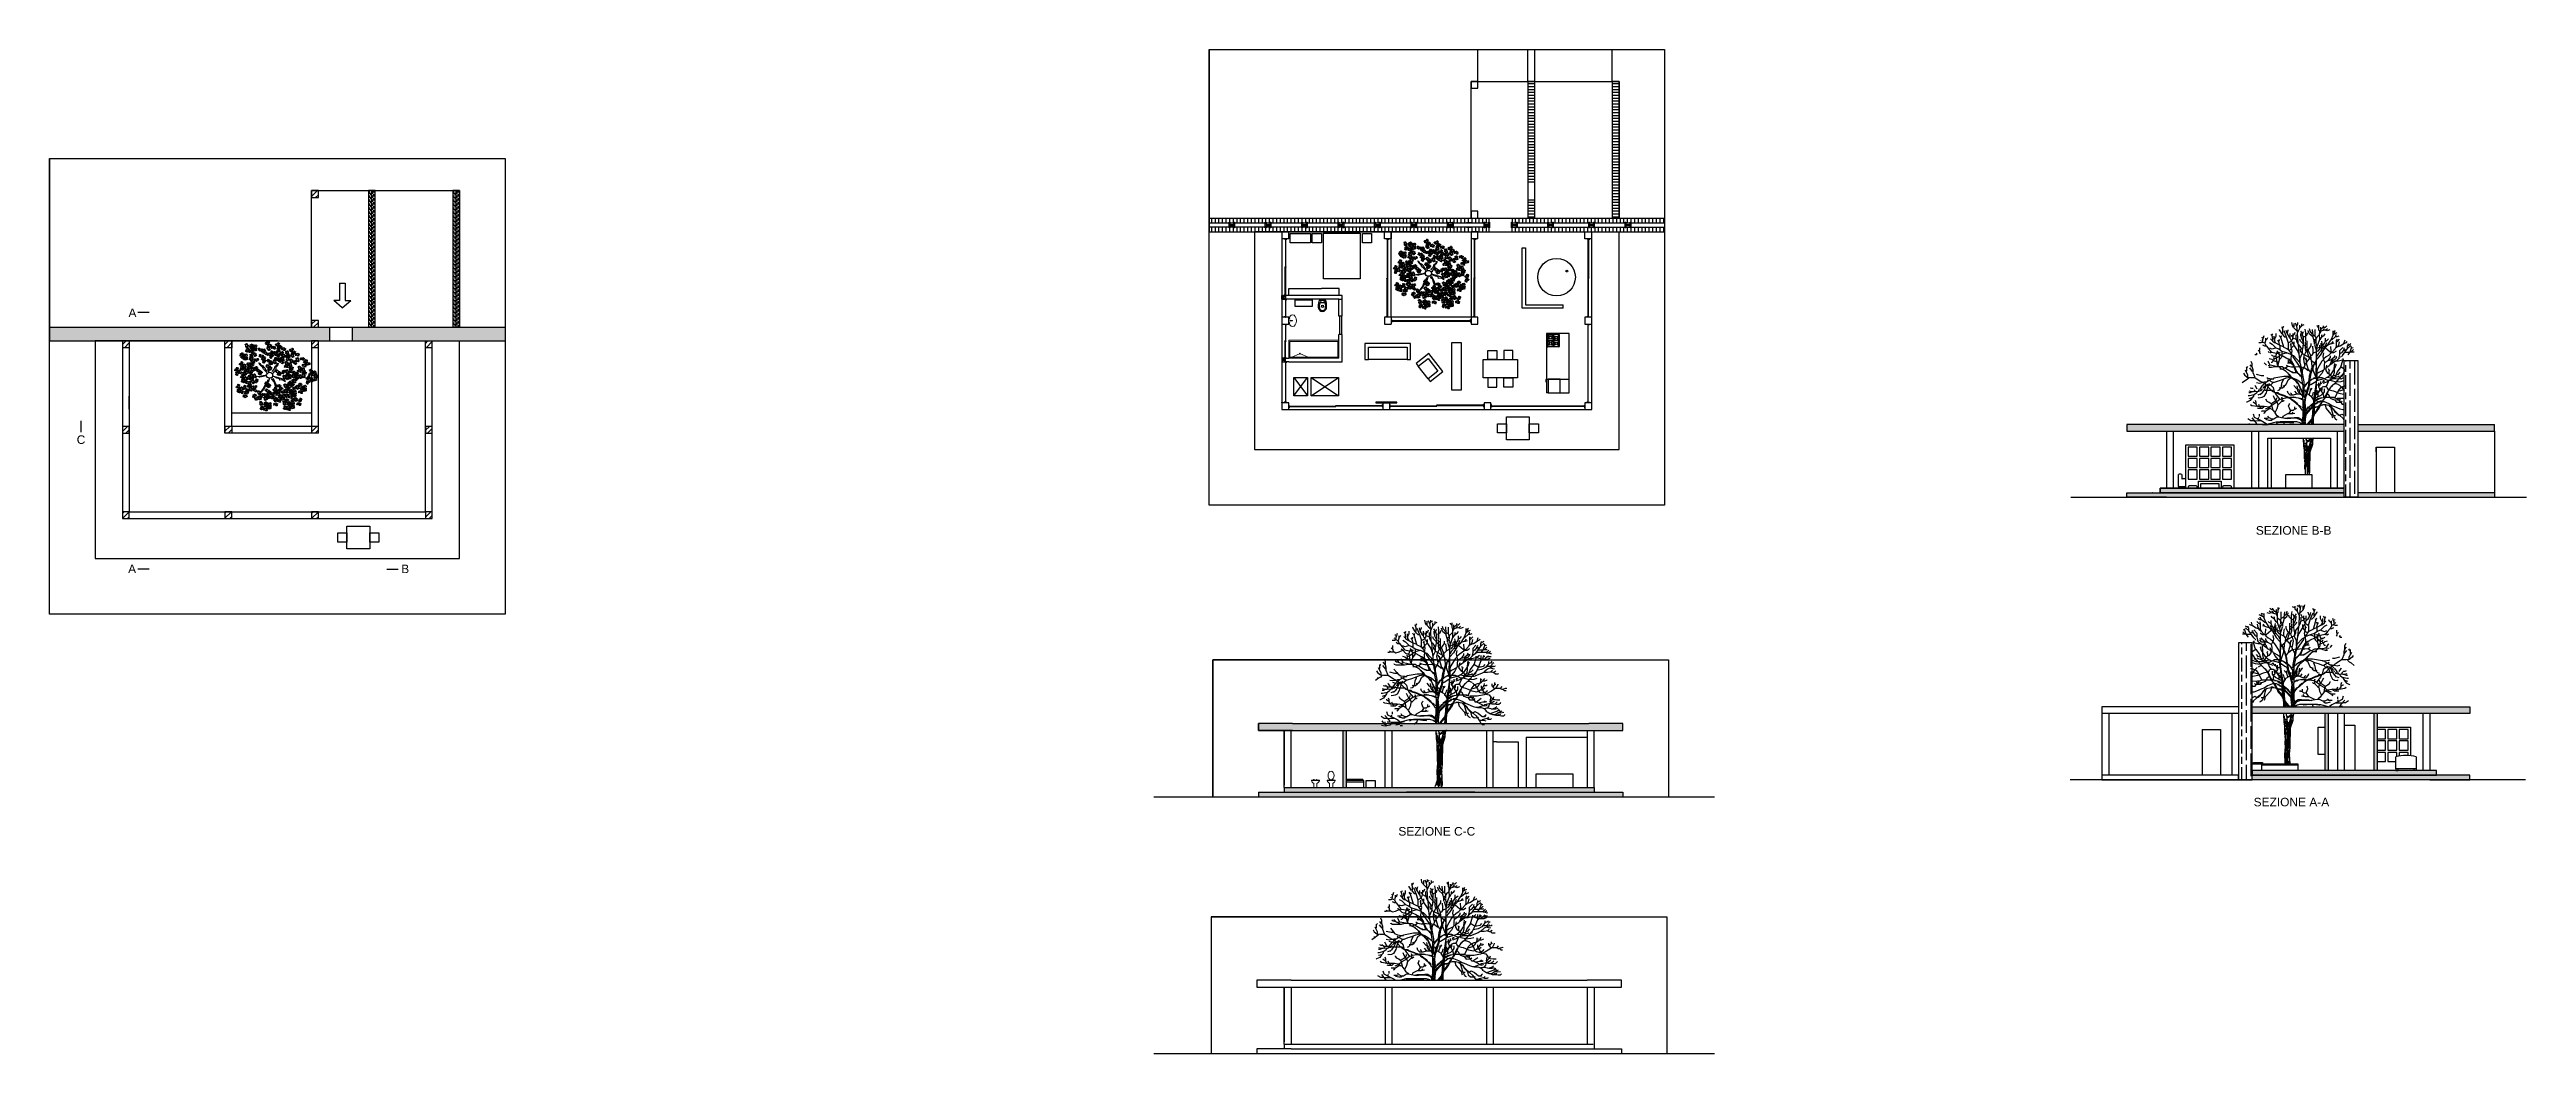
# Model space of a CAD drawing. Header units: centimetres. Extents: x -3096 to 17897, y -3131 to 15798.
# Drawn here: x -3096 to 7778, y 912 to 5318 of the extents above; entities that cross this region are included whole.
import ezdxf

# ---------------------------------------------------------------- set-up
doc = ezdxf.new("R2010")
doc.units = ezdxf.units.CM
doc.layers.add('A-ANNO SYMB', color=3, linetype='Continuous', lineweight=13)
for name, color, linetype in [('alberi', 74, 'Continuous'), ('IF-FURN', 3, 'Continuous'), ('Riempimenti', 4, 'Continuous')]:
    doc.layers.add(name, color=color, linetype=linetype)
doc.styles.get("Standard").update_dxf_attribs({"font": 'arial.ttf'})
pattern_1 = [(45, (-5100.13, -478.695), (-11.22532, 11.22532), [])]
pattern_2 = [(0, (-9.951, -2e-05), (0, 12.7), [])]

msp = doc.modelspace()

# ---------------------------------------------------------------- texts
at = {"char_height": 37.5, "attachment_point": 1}
for s, width, insert in [('A', 44.025, (-2749.2, 4181.7)), ('C', 44.025, (-2976.4, 3625)), ('SEZIONE B-B', 1214.889, (6589.8, 3226.6)), ('A', 44.025, (-2750.7, 3057.8)), ('B', 44.025, (-1551.9, 3057.8)), ('SEZIONE A-A', 1214.889, (6580.1, 2034.4)), ('SEZIONE C-C', 1214.889, (2825.5, 1906))]:
    msp.add_mtext_dynamic_manual_height_columns(s, width=width, gutter_width=12.5, heights=[0], dxfattribs=dict(at, insert=insert))

# ---------------------------------------------------------------- hatches: boundary and pattern name
at = {"transparency": 33554508}
h = msp.add_hatch(dxfattribs=at)
h.set_pattern_fill('ANSI31', color=256, scale=5)
h.set_pattern_definition(pattern_1)
h.paths.add_polyline_path([(-1915.7, 4699.6), (-1945.7, 4699.6), (-1945.7, 4669.6), (-1915.7, 4669.6)])
h.paths.add_polyline_path([(-1915.7, 4129.6), (-1945.7, 4129.6), (-1945.7, 4099.6), (-1915.7, 4099.6)])
h = msp.add_hatch(dxfattribs=at)
h.set_pattern_fill('GOST_WOOD', color=256, scale=2.9, angle=-90)
h.set_pattern_definition([(0, (-8246.36, -1628.783), (-4e-15, -17.4), [29, -5.8]), (0, (-8252.16, -1634.583), (-4e-15, -17.4), [17.4, -4.35, 8.7, -4.35]), (0, (-8260.86, -1640.383), (-4e-15, -17.4), [29, -5.8])])
h.paths.add_polyline_path([(-1665.7, 4099.6), (-1695.7, 4099.6), (-1695.7, 4699.6), (-1665.7, 4699.6)])
h = msp.add_hatch(dxfattribs=at)
h.set_pattern_fill('GOST_WOOD', color=256, scale=2.9, angle=-90)
h.set_pattern_definition([(0, (-7876.36, -1628.783), (-4e-15, -17.4), [29, -5.8]), (0, (-7882.16, -1634.583), (-4e-15, -17.4), [17.4, -4.35, 8.7, -4.35]), (0, (-7890.86, -1640.383), (-4e-15, -17.4), [29, -5.8])])
h.paths.add_polyline_path([(-1295.7, 4099.6), (-1325.7, 4099.6), (-1325.7, 4699.6), (-1295.7, 4699.6)])
h = msp.add_hatch(dxfattribs=at)
h.set_pattern_fill('GOST_WOOD', color=256, scale=2.9)
h.set_pattern_definition([(90, (-5100.13, -478.695), (17.4, -1e-15), [29, -5.8]), (90, (-5094.33, -484.495), (17.4, -1e-15), [17.4, -4.35, 8.7, -4.35]), (90, (-5088.53, -493.195), (17.4, -1e-15), [29, -5.8])])
h.paths.add_polyline_path([(-3095.7, 4099.6), (-3095.7, 4039.6), (-2657.8, 4039.6), (-2657.8, 4099.6)])
h.paths.add_polyline_path([(-2657.8, 4099.6), (-2657.8, 4039.6), (-2245.7, 4039.6), (-2195.7, 4039.6), (-2095.7, 4039.6), (-1945.7, 4039.6), (-1865.7, 4039.6), (-1865.7, 4099.6)])
h.paths.add_polyline_path([(-1615.6, 4039.6), (-1615.6, 4099.6), (-1765.7, 4099.6), (-1765.7, 4039.6)])
h.paths.add_polyline_path([(-1095.7, 4039.6), (-1095.7, 4099.6), (-1615.6, 4099.6), (-1615.6, 4039.6)])
h = msp.add_hatch(dxfattribs=at)
h.set_pattern_fill('ANSI31', color=256, scale=5)
h.set_pattern_definition(pattern_1)
h.paths.add_polyline_path([(-2745.7, 3664.6), (-2775.7, 3664.6), (-2775.7, 3634.6), (-2745.7, 3634.6)])
h.paths.add_polyline_path([(-2745.7, 4039.6), (-2775.7, 4039.6), (-2775.7, 4009.6), (-2745.7, 4009.6)])
h = msp.add_hatch(dxfattribs=at)
h.set_pattern_fill('ANSI31', color=256, scale=5)
h.set_pattern_definition(pattern_1)
h.paths.add_polyline_path([(-2295.7, 4039.6), (-2325.7, 4039.6), (-2325.7, 4009.6), (-2295.7, 4009.6)])
h.paths.add_polyline_path([(-2295.7, 3664.6), (-2325.7, 3664.6), (-2325.7, 3634.6), (-2295.7, 3634.6)])
h.paths.add_polyline_path([(-1915.7, 3664.6), (-1945.7, 3664.6), (-1945.7, 3634.6), (-1915.7, 3634.6)])
h = msp.add_hatch(dxfattribs=at)
h.set_pattern_fill('ANSI31', color=256, scale=5)
h.set_pattern_definition(pattern_1)
h.paths.add_polyline_path([(-1915.7, 4039.6), (-1945.7, 4039.6), (-1945.7, 4009.6), (-1915.7, 4009.6)])
h = msp.add_hatch(dxfattribs=at)
h.set_pattern_fill('ANSI31', color=256, scale=5)
h.set_pattern_definition(pattern_1)
h.paths.add_polyline_path([(-1445.7, 4009.6), (-1415.7, 4009.6), (-1415.7, 4039.6), (-1445.7, 4039.6)])
h.paths.add_polyline_path([(-1445.7, 3634.6), (-1415.7, 3634.6), (-1415.7, 3664.6), (-1445.7, 3664.6)])
h = msp.add_hatch(dxfattribs=at)
h.set_pattern_fill('GOST_WOOD', color=256, scale=10)
h.set_pattern_definition([(90, (-1255.557, 3488.65), (60, -4e-15), [100, -20]), (90, (-1235.557, 3468.65), (60, -4e-15), [60, -15, 30, -15]), (90, (-1215.557, 3438.65), (60, -4e-15), [100, -20])])
h.paths.add_polyline_path([(7037.8, 3953.3), (6977.8, 3953.3), (6977.8, 3653.3), (6977.8, 3373.3), (6977.8, 3353.3), (7037.8, 3353.3)])
at = {"transparency": 33554462}
h = msp.add_hatch(color=256, dxfattribs=at)
h.dxf.hatch_style = 1
h.paths.add_polyline_path([(6977.8, 3673.3), (6022.8, 3673.3), (6022.8, 3643.3), (6197.8, 3643.3), (6977.8, 3643.3)])
h.paths.add_polyline_path([(6977.8, 3393.3), (6197.8, 3393.3), (6169.8, 3393.3), (6169.8, 3373.3), (6977.8, 3373.3)])
h.paths.add_polyline_path([(6977.8, 3373.3), (6169.8, 3373.3), (6022.8, 3373.3), (6022.8, 3353.3), (6197.8, 3353.3), (6977.8, 3353.3)])
h.paths.add_polyline_path([(7637.8, 3673.3), (7037.8, 3673.3), (7037.8, 3643.3), (7637.8, 3643.3)])
h.paths.add_polyline_path([(7637.8, 3373.3), (7037.8, 3373.3), (7037.8, 3353.3), (7637.8, 3353.3)])
at = {"transparency": 33554508}
h = msp.add_hatch(dxfattribs=at)
h.set_pattern_fill('ANSI31', color=256, scale=5)
h.set_pattern_definition(pattern_1)
h.paths.add_polyline_path([(-2745.7, 3289.6), (-2775.7, 3289.6), (-2775.7, 3259.6), (-2745.7, 3259.6)])
h = msp.add_hatch(dxfattribs=at)
h.set_pattern_fill('ANSI31', color=256, scale=5)
h.set_pattern_definition(pattern_1)
h.paths.add_polyline_path([(-2295.7, 3289.6), (-2325.7, 3289.6), (-2325.7, 3259.6), (-2295.7, 3259.6)])
h = msp.add_hatch(dxfattribs=at)
h.set_pattern_fill('ANSI31', color=256, scale=5)
h.set_pattern_definition(pattern_1)
h.paths.add_polyline_path([(-1915.7, 3289.6), (-1945.7, 3289.6), (-1945.7, 3259.6), (-1915.7, 3259.6)])
h = msp.add_hatch(dxfattribs=at)
h.set_pattern_fill('ANSI31', color=256, scale=5)
h.set_pattern_definition(pattern_1)
h.paths.add_polyline_path([(-1415.7, 3289.6), (-1445.7, 3289.6), (-1445.7, 3259.6), (-1415.7, 3259.6)])
h = msp.add_hatch(dxfattribs=at)
h.set_pattern_fill('GOST_WOOD', color=256, scale=10)
h.set_pattern_definition([(90, (-3571.06, 2249.15), (60, -4e-15), [100, -20]), (90, (-3551.06, 2229.15), (60, -4e-15), [60, -15, 30, -15]), (90, (-3531.06, 2199.15), (60, -4e-15), [100, -20])])
h.paths.add_polyline_path([(6514.2, 2113.8), (6574.2, 2113.8), (6574.2, 2133.8), (6574.2, 2413.8), (6574.2, 2713.8), (6514.2, 2713.8)])
at = {"transparency": 33554462}
h = msp.add_hatch(color=256, dxfattribs=at)
h.dxf.hatch_style = 1
h.paths.add_polyline_path([(7529.2, 2433.8), (6574.2, 2433.8), (6574.2, 2413.8), (6574.2, 2403.8), (7354.2, 2403.8), (7529.2, 2403.8)])
h.paths.add_polyline_path([(7382.2, 2153.8), (6574.2, 2153.8), (6574.2, 2133.8), (7382.2, 2133.8)])
h.paths.add_polyline_path([(7529.2, 2133.8), (6574.2, 2133.8), (6574.2, 2113.8), (7529.2, 2113.8)])
h.paths.add_polyline_path([(6909.2, 2403.8), (6894.6, 2403.8), (6894.2, 2403.4), (6894.2, 2153.8), (6909.2, 2153.8)])
h.paths.add_polyline_path([(7124.2, 2403.8), (7109.2, 2403.8), (7109.2, 2153.8), (7124.2, 2153.8)])
h = msp.add_hatch(color=256, dxfattribs=at)
h.dxf.hatch_style = 1
h.paths.add_polyline_path([(2764.9, 2357.1), (2762.7, 2359.9), (2361.1, 2359.9), (2211.1, 2359.9), (2211.1, 2329.9), (2361.1, 2329.9), (3661.1, 2329.9), (3811.1, 2329.9), (3811.1, 2359.9), (3661.1, 2359.9), (3000.8, 2359.9), (3000.5, 2359.7), (3000.5, 2359.9), (2794.3, 2359.9), (2794.2, 2359.9), (2788.1, 2353.8), (2774.9, 2350.5)])
h.paths.add_polyline_path([(3811.1, 2059.2), (2211.1, 2059.2), (2211.1, 2039.2), (3811.1, 2039.2)])
h.paths.add_polyline_path([(3684.4, 2079.2), (2324.4, 2079.9), (2324.4, 2059.2), (3684.4, 2059.2)])
h.paths.add_polyline_path([(2596.1, 2329.9), (2581.1, 2329.9), (2581.1, 2079.8), (2596.1, 2079.8)])
at = {"layer": 'Riempimenti', "transparency": 33554508}
h = msp.add_hatch(dxfattribs=at)
h.set_pattern_fill('LINE', color=256, scale=4)
h.set_pattern_definition(pattern_2)
h.paths.add_polyline_path([(3424.5, 4738.3), (3394.5, 4738.3), (3394.5, 5178.3), (3424.5, 5178.3)])
h = msp.add_hatch(dxfattribs=at)
h.set_pattern_fill('LINE', color=256, scale=4)
h.set_pattern_definition(pattern_2)
h.paths.add_polyline_path([(3794.5, 4578.3), (3764.5, 4578.3), (3764.5, 5178.3), (3794.5, 5178.3)])
h = msp.add_hatch(dxfattribs=at)
h.set_pattern_fill('LINE', color=256, scale=5, angle=90)
h.set_pattern_definition([(90, (-9.95, -2e-05), (-15.875, 1e-15), [])])
h.paths.add_polyline_path([(3224.5, 4578.3), (1994.5, 4578.3), (1994.5, 4558.3), (3224.5, 4558.3)])
h.paths.add_polyline_path([(3224.5, 4538.3), (1994.5, 4538.3), (1994.5, 4518.3), (3224.5, 4518.3)])
h.paths.add_polyline_path([(3994.5, 4578.3), (3324.5, 4578.3), (3324.5, 4558.3), (3994.5, 4558.3)])
h.paths.add_polyline_path([(3994.5, 4538.3), (3324.5, 4538.3), (3324.5, 4518.3), (3994.5, 4518.3)])
h = msp.add_hatch(dxfattribs=at)
h.set_pattern_fill('LINE', color=256, scale=4)
h.set_pattern_definition(pattern_2)
h.paths.add_polyline_path([(3424.5, 4574.9), (3394.5, 4574.9), (3394.5, 4658.3), (3424.5, 4658.3)])

# ---------------------------------------------------------------- linework, layer by layer
for p, q in [((1994.5, 3318.3), (1994.5, 5318.3)), ((1994.5, 5318.3), (1994.5, 4518.3)), ((1994.5, 5318.3), (3994.5, 5318.3)), ((3174.5, 5178.3), (3174.5, 5318.3)), ((3394.5, 5178.3), (3394.5, 5318.3)), ((3424.5, 5178.3), (3424.5, 5318.3)), ((3764.5, 5178.3), (3764.5, 5318.3)), ((3994.5, 5318.3), (3994.5, 3318.3)), ((3144.5, 4578.3), (3144.5, 5178.3)), ((3144.5, 5178.3), (3444.5, 5178.3)), ((3394.5, 5178.3), (3424.5, 5178.3)), ((-3095.7, 2839.6), (-3095.7, 4839.6)), ((-3095.7, 4839.6), (-3095.7, 4039.6)), ((-3095.7, 4839.6), (-1095.7, 4839.6)), ((-1095.7, 4839.6), (-1095.7, 2839.6)), ((-1945.7, 4099.6), (-1945.7, 4699.6)), ((-1945.7, 4699.6), (-1645.7, 4699.6)), ((-1695.7, 4699.6), (-1665.7, 4699.6)), ((3394.5, 4738.3), (3394.5, 4658.3)), ((3424.5, 4658.3), (3424.5, 4738.3)), ((1994.5, 4518.3), (1994.5, 4578.3)), ((1994.5, 4578.3), (3994.5, 4578.3)), ((1994.5, 4578.3), (1994.5, 4558.3)), ((3224.5, 4561.3), (3224.5, 4578.3)), ((3324.5, 4578.3), (3324.5, 4561.3)), ((3394.5, 4658.3), (3424.5, 4658.3)), ((3394.5, 4658.3), (3394.5, 4578.3)), ((3394.5, 4578.3), (3424.5, 4578.3)), ((3424.5, 4578.3), (3424.5, 4658.3)), ((1994.5, 4558.3), (2082.5, 4558.3)), ((2082.5, 4538.3), (1994.5, 4538.3)), ((1994.5, 4518.3), (3994.5, 4518.3)), ((2085.5, 4558.3), (2103.5, 4558.3)), ((2085.5, 4549.8), (2103.5, 4549.8)), ((2085.5, 4546.8), (2103.5, 4546.8)), ((2103.5, 4538.3), (2085.5, 4538.3)), ((2106.5, 4558.3), (2241.5, 4558.3)), ((2241.5, 4538.3), (2106.5, 4538.3)), ((2344.5, 4518.3), (2194.5, 4518.3)), ((2194.5, 4518.3), (2194.5, 3563.3)), ((2244.5, 4558.3), (2244.5, 4549.8)), ((2244.5, 4558.3), (2262.5, 4558.3)), ((2244.5, 4549.8), (2262.5, 4549.8)), ((2244.5, 4546.8), (2262.5, 4546.8)), ((2244.5, 4546.8), (2244.5, 4538.3)), ((2262.5, 4538.3), (2244.5, 4538.3)), ((2265.5, 4558.3), (2401.5, 4558.3)), ((2401.5, 4538.3), (2265.5, 4538.3)), ((2344.5, 4518.3), (2314.5, 4518.3)), ((2344.5, 4488.3), (2314.5, 4488.3)), ((2844.5, 4518.3), (2344.5, 4518.3)), ((2344.5, 4488.3), (2344.5, 4518.3)), ((2404.5, 4558.3), (2404.5, 4549.8)), ((2404.5, 4558.3), (2422.5, 4558.3)), ((2404.5, 4549.8), (2422.5, 4549.8)), ((2404.5, 4546.8), (2422.5, 4546.8)), ((2404.5, 4546.8), (2404.5, 4538.3)), ((2422.5, 4538.3), (2404.5, 4538.3)), ((2425.5, 4558.3), (2561.5, 4558.3)), ((2561.5, 4538.3), (2425.5, 4538.3)), ((2994.5, 4518.3), (2494.5, 4518.3)), ((2564.5, 4558.3), (2564.5, 4549.8)), ((2564.5, 4558.3), (2582.5, 4558.3)), ((2564.5, 4549.8), (2582.5, 4549.8)), ((2564.5, 4546.8), (2582.5, 4546.8)), ((2564.5, 4546.8), (2564.5, 4538.3)), ((2582.5, 4538.3), (2564.5, 4538.3)), ((2585.5, 4558.3), (2721.5, 4558.3)), ((2721.5, 4538.3), (2585.5, 4538.3)), ((2724.5, 4558.3), (2724.5, 4549.8)), ((2724.5, 4558.3), (2742.5, 4558.3)), ((2724.5, 4549.8), (2742.5, 4549.8)), ((2724.5, 4546.8), (2742.5, 4546.8)), ((2724.5, 4546.8), (2724.5, 4538.3)), ((2742.5, 4538.3), (2724.5, 4538.3)), ((2745.5, 4558.3), (2881.5, 4558.3)), ((2881.5, 4538.3), (2745.5, 4538.3)), ((2764.5, 4488.3), (2764.5, 4518.3)), ((2794.5, 4488.3), (2764.5, 4488.3)), ((2894.5, 4518.3), (2794.5, 4518.3)), ((2794.5, 4518.3), (2794.5, 4488.3)), ((2884.5, 4558.3), (2884.5, 4549.8)), ((2884.5, 4558.3), (2902.5, 4558.3)), ((2884.5, 4549.8), (2902.5, 4549.8)), ((2884.5, 4546.8), (2902.5, 4546.8)), ((2884.5, 4546.8), (2884.5, 4538.3)), ((2902.5, 4538.3), (2884.5, 4538.3)), ((2994.5, 4518.3), (2894.5, 4518.3)), ((2905.5, 4558.3), (3041.5, 4558.3)), ((3041.5, 4538.3), (2905.5, 4538.3)), ((2994.5, 4518.3), (3144.5, 4518.3)), ((3062.5, 4558.3), (3044.5, 4558.3)), ((3044.5, 4558.3), (3044.5, 4549.8)), ((3044.5, 4558.3), (3063.5, 4558.3)), ((3044.5, 4549.8), (3062.5, 4549.8)), ((3044.5, 4546.8), (3062.5, 4546.8)), ((3044.5, 4546.8), (3044.5, 4538.3)), ((3044.5, 4538.3), (3063.5, 4538.3)), ((3064.5, 4538.3), (3044.5, 4538.3)), ((3065.5, 4558.3), (3201.5, 4558.3)), ((3223.5, 4538.3), (3065.5, 4538.3)), ((3124.5, 4538.3), (3065.5, 4538.3)), ((3144.5, 4558.3), (3124.5, 4558.3)), ((3124.5, 4538.3), (3144.5, 4538.3)), ((3201.5, 4538.3), (3144.5, 4538.3)), ((3144.5, 4518.3), (3144.5, 4143.3)), ((3174.5, 4518.3), (3144.5, 4518.3)), ((3174.5, 4518.3), (3144.5, 4518.3)), ((3174.5, 4488.3), (3144.5, 4488.3)), ((3174.5, 4488.3), (3174.5, 4518.3)), ((3204.5, 4558.3), (3223.5, 4558.3)), ((3204.5, 4549.8), (3204.5, 4558.3)), ((3204.5, 4549.8), (3222.5, 4549.8)), ((3204.5, 4538.3), (3204.5, 4546.8)), ((3204.5, 4546.8), (3222.5, 4546.8)), ((3223.5, 4538.3), (3204.5, 4538.3)), ((3224.5, 4518.3), (3224.5, 4535.3)), ((3224.5, 4518.3), (3224.5, 4535.3)), ((3324.5, 4558.3), (3343.5, 4558.3)), ((3324.5, 4538.3), (3343.5, 4538.3)), ((3324.5, 4518.3), (3324.5, 4535.3)), ((3324.5, 4518.3), (3324.5, 4535.3)), ((3325.5, 4558.3), (3325.5, 4549.8)), ((3325.5, 4549.8), (3343.5, 4549.8)), ((3325.5, 4546.8), (3343.5, 4546.8)), ((3325.5, 4546.8), (3325.5, 4538.3)), ((3346.5, 4558.3), (3481.5, 4558.3)), ((3346.5, 4538.3), (3481.5, 4538.3)), ((3484.5, 4558.3), (3484.5, 4549.8)), ((3484.5, 4558.3), (3502.5, 4558.3)), ((3484.5, 4549.8), (3502.5, 4549.8)), ((3484.5, 4546.8), (3502.5, 4546.8)), ((3484.5, 4546.8), (3484.5, 4538.3)), ((3484.5, 4538.3), (3502.5, 4538.3)), ((3505.5, 4558.3), (3682.5, 4558.3)), ((3505.5, 4538.3), (3661.5, 4538.3)), ((3644.5, 4488.3), (3644.5, 4518.3)), ((3674.5, 4488.3), (3644.5, 4488.3)), ((3664.5, 4558.3), (3664.5, 4549.8)), ((3664.5, 4549.8), (3682.5, 4549.8)), ((3664.5, 4546.8), (3682.5, 4546.8)), ((3664.5, 4546.8), (3664.5, 4538.3)), ((3664.5, 4538.3), (3682.5, 4538.3)), ((3685.5, 4558.3), (3821.5, 4558.3)), ((3685.5, 4538.3), (3821.5, 4538.3)), ((3794.5, 3563.3), (3794.5, 4518.3)), ((3824.5, 4558.3), (3824.5, 4549.8)), ((3824.5, 4558.3), (3842.5, 4558.3)), ((3824.5, 4549.8), (3824.5, 4558.3)), ((3824.5, 4549.8), (3824.5, 4558.3)), ((3824.5, 4549.8), (3842.5, 4549.8)), ((3824.5, 4538.3), (3824.5, 4546.8)), ((3824.5, 4538.3), (3824.5, 4546.8)), ((3824.5, 4546.8), (3842.5, 4546.8)), ((3824.5, 4546.8), (3824.5, 4538.3)), ((3824.5, 4538.3), (3842.5, 4538.3)), ((3845.5, 4558.3), (3994.5, 4558.3)), ((3845.5, 4538.3), (3994.5, 4538.3)), ((3368.4, 4448.3), (3383.4, 4448.3)), ((3383.4, 4448.3), (3383.4, 4198.3)), ((-2657.8, 4164.5), (-2707.8, 4164.5)), ((-1810.8, 4184.8), (-1848.3, 4217.4)), ((-1810.8, 4184.8), (-1773.3, 4217.4)), ((2314.5, 4223.3), (2314.5, 4238.3)), ((2314.5, 4238.3), (2329.5, 4238.3)), ((2329.5, 4223.3), (2314.5, 4223.3)), ((2314.5, 4223.3), (2329.5, 4223.3)), ((2579.5, 4238.3), (2329.5, 4238.3)), ((2329.5, 4238.3), (2329.5, 4223.3)), ((2329.5, 4143.3), (2331.5, 4143.3)), ((2564.5, 4223.3), (2579.5, 4223.3)), ((2579.5, 4148.3), (2564.5, 4148.3)), ((2575.1, 4238.3), (2565.1, 4238.3)), ((2567.5, 4148.3), (2567.5, 4068.3)), ((2576.5, 4148.3), (2576.5, 4068.3)), ((2764.5, 4143.3), (2764.5, 4113.3)), ((2794.5, 4143.3), (2764.5, 4143.3)), ((2794.5, 4143.3), (2794.5, 4113.3)), ((3174.5, 4143.3), (3144.5, 4143.3)), ((3144.5, 4143.3), (3144.5, 4113.3)), ((3174.5, 4113.3), (3174.5, 4143.3)), ((3383.4, 4198.3), (3548.4, 4198.3)), ((3548.4, 4183.3), (3548.4, 4198.3)), ((-3095.7, 4039.6), (-3095.7, 4099.6)), ((-3095.7, 4099.6), (-1095.7, 4099.6)), ((-3095.7, 4039.6), (-1095.7, 4039.6)), ((-2745.7, 4039.6), (-2895.7, 4039.6)), ((-2895.7, 4039.6), (-2895.7, 3084.6)), ((-2745.7, 4039.6), (-2775.7, 4039.6)), ((-2245.7, 4039.6), (-2745.7, 4039.6)), ((-2745.7, 4039.6), (-2745.7, 3389.6)), ((-2745.7, 4039.6), (-2745.7, 3289.6)), ((-2095.7, 4039.6), (-2595.7, 4039.6)), ((-2325.7, 3634.6), (-2325.7, 4039.6)), ((-2195.7, 4039.6), (-2295.7, 4039.6)), ((-2295.7, 4039.6), (-2295.7, 4009.6)), ((-2095.7, 4039.6), (-2195.7, 4039.6)), ((-2095.7, 4039.6), (-1945.7, 4039.6)), ((-1945.7, 4039.6), (-1945.7, 3664.6)), ((-1915.7, 4039.6), (-1945.7, 4039.6)), ((-1915.7, 4039.6), (-1945.7, 4039.6)), ((-1915.7, 3634.6), (-1915.7, 4039.6)), ((-1865.7, 4039.6), (-1865.7, 4099.6)), ((-1765.7, 4039.6), (-1765.7, 4099.6)), ((-1445.7, 3289.6), (-1445.7, 4039.6)), ((-1295.7, 3084.6), (-1295.7, 4039.6)), ((2579.5, 4068.3), (2564.5, 4068.3)), ((2764.5, 4113.3), (2794.5, 4113.3)), ((3144.5, 4128.3), (3144.5, 4128.3)), ((3144.5, 4113.3), (3174.5, 4113.3)), ((-2745.7, 4009.6), (-2775.7, 4009.6)), ((-2295.7, 4009.6), (-2325.7, 4009.6)), ((-1915.7, 4009.6), (-1945.7, 4009.6)), ((-1415.7, 4009.6), (-1445.7, 4009.6)), ((2329.5, 3963.3), (2314.5, 3963.3)), ((2314.5, 3963.3), (2314.5, 3948.3)), ((2314.5, 3963.3), (2329.5, 3963.3)), ((2314.5, 3948.3), (2329.5, 3948.3)), ((2329.5, 3948.3), (2329.5, 3963.3)), ((2329.5, 3963.3), (2344.5, 3963.3)), ((2344.5, 3948.3), (2329.5, 3948.3)), ((2564.5, 3963.3), (2344.5, 3963.3)), ((6977.8, 3653.3), (6977.8, 3953.3)), ((6977.8, 3953.3), (7037.8, 3953.3)), ((7037.8, 3953.3), (7037.8, 3353.3)), ((2366, 3879.1), (2426, 3799.1)), ((2366, 3799.1), (2426, 3879.1)), ((2442.5, 3879.1), (2562.5, 3799.1)), ((2442.5, 3799.1), (2562.5, 3879.1)), ((-2745.7, 3739.6), (-2745.7, 3796.7)), ((-2295.7, 3724.6), (-1945.7, 3724.6)), ((2314.5, 3768.3), (2314.5, 3770.3)), ((2314.5, 3768.3), (2314.5, 3738.3)), ((3437.7, 3751.3), (3437.7, 3753.3)), ((3439.7, 3755.3), (3439.7, 3753.3)), ((-2956.5, 3638.5), (-2956.5, 3688.5)), ((-2325.7, 3664.6), (-2325.7, 3634.6)), ((-2295.7, 3664.6), (-2325.7, 3664.6)), ((-2295.7, 3664.6), (-2295.7, 3634.6)), ((-1915.7, 3664.6), (-1945.7, 3664.6)), ((-1945.7, 3664.6), (-1945.7, 3634.6)), ((6197.8, 3643.3), (6977.8, 3643.3)), ((6227.8, 3393.3), (6227.8, 3643.3)), ((6572.8, 3393.3), (6572.8, 3643.3)), ((6602.8, 3393.3), (6602.8, 3643.3)), ((6642.8, 3393.3), (6642.8, 3613.3)), ((6657.8, 3613.3), (6657.8, 3393.3)), ((6947.8, 3393.3), (6947.8, 3643.3)), ((6977.8, 3393.3), (6977.8, 3643.3)), ((7037.8, 3673.3), (7637.8, 3673.3)), ((7037.8, 3643.3), (7637.8, 3643.3)), ((7037.8, 3623.3), (7037.8, 3353.3)), ((7637.8, 3643.3), (7637.8, 3673.3)), ((7637.8, 3643.3), (7637.8, 3353.3)), ((2194.5, 3563.3), (3794.5, 3563.3)), ((7117.8, 3573.3), (7117.8, 3373.3)), ((7117.8, 3573.3), (7197.8, 3573.3)), ((7117.8, 3553.3), (7117.8, 3573.3)), ((7197.8, 3573.3), (7197.8, 3373.3)), ((-2745.7, 3389.6), (-2745.7, 3289.6)), ((6135.8, 3373.3), (6134.8, 3373.3)), ((6249.8, 3401.3), (6282.8, 3401.3)), ((6977.8, 3373.3), (6977.8, 3393.3)), ((6977.8, 3353.3), (6977.8, 3373.3)), ((-2775.7, 3289.6), (-2775.7, 3259.6)), ((-2745.7, 3289.6), (-2095.7, 3289.6)), ((-2095.7, 3289.6), (-1445.7, 3289.6)), ((3994.5, 3318.3), (1994.5, 3318.3)), ((5777.8, 3353.3), (7637.8, 3353.3)), ((6197.8, 3353.3), (6977.8, 3353.3)), ((7037.8, 3353.3), (6977.8, 3353.3)), ((7637.8, 3353.3), (7777.8, 3353.3)), ((-2895.7, 3084.6), (-1295.7, 3084.6)), ((-2657.8, 3037.6), (-2707.8, 3037.6)), ((-1615.6, 3037.6), (-1565.6, 3037.6)), ((-1095.7, 2839.6), (-3095.7, 2839.6)), ((2011.1, 2039.2), (2011.1, 2639.2)), ((2011.1, 2639.2), (4011.1, 2639.2)), ((2991.9, 2639.2), (2011.1, 2639.2)), ((2011.1, 2639.2), (2011.1, 2039.2)), ((4011.1, 2639.2), (4011.1, 2039.2)), ((6574.2, 2713.8), (6514.2, 2713.8)), ((6514.2, 2713.8), (6514.2, 2113.8)), ((6574.2, 2413.8), (6574.2, 2713.8)), ((6514.2, 2403.8), (5914.2, 2403.8)), ((5944.2, 2403.8), (5944.2, 2133.8)), ((6484.2, 2403.8), (6484.2, 2133.8)), ((6574.2, 2153.8), (6574.2, 2433.8)), ((6574.2, 2433.8), (7529.2, 2433.8)), ((7354.2, 2403.8), (6574.2, 2403.8)), ((6894.2, 2153.8), (6894.2, 2403.8)), ((6909.2, 2153.8), (6909.2, 2403.8)), ((6949.2, 2153.8), (6949.2, 2403.8)), ((6979.2, 2153.8), (6979.2, 2403.8)), ((7109.2, 2153.8), (7109.2, 2403.8)), ((7124.2, 2153.8), (7124.2, 2403.8)), ((7324.2, 2153.8), (7324.2, 2403.8)), ((7529.2, 2403.8), (7354.2, 2403.8)), ((7354.2, 2403.8), (7354.2, 2153.8)), ((7529.2, 2433.8), (7529.2, 2403.8)), ((2361.1, 2359.9), (2211.1, 2359.9)), ((2211.1, 2359.9), (2211.1, 2329.9)), ((2211.1, 2329.9), (2211.1, 2359.9)), ((2211.1, 2329.9), (3661.1, 2329.9)), ((2361.1, 2329.9), (2211.1, 2329.9)), ((2324.4, 2079.9), (2324.4, 2329.9)), ((2324.4, 2329.9), (2324.4, 2089.9)), ((2324.4, 2079.9), (2324.4, 2329.9)), ((2354.4, 2079.9), (2354.4, 2329.9)), ((2361.1, 2359.9), (3661.1, 2359.9)), ((2581.1, 2329.9), (2581.1, 2079.9)), ((2596.1, 2329.9), (2596.1, 2079.9)), ((2767.9, 2079.9), (2767.9, 2329.9)), ((2797.9, 2079.9), (2797.9, 2329.9)), ((2861.1, 2329.9), (3161.1, 2329.9)), ((3211.9, 2329.9), (3211.9, 2079.9)), ((3211.9, 2329.9), (3211.9, 2079.9)), ((3241.9, 2079.9), (3241.9, 2329.9)), ((3386.1, 2299.9), (3386.1, 2079.9)), ((3386.1, 2299.9), (3654.4, 2299.9)), ((3654.4, 2329.9), (3654.4, 2079.2)), ((3811.1, 2359.9), (3661.1, 2359.9)), ((3661.1, 2329.9), (3811.1, 2329.9)), ((3684.4, 2079.2), (3684.4, 2329.9)), ((3811.1, 2329.9), (3811.1, 2359.9)), ((6354.2, 2333.8), (6354.2, 2133.8)), ((6354.2, 2333.8), (6434.2, 2333.8)), ((6434.2, 2333.8), (6434.2, 2133.8)), ((6514.2, 2383.8), (6514.2, 2113.8)), ((6863.3, 2223.8), (6863.3, 2343.8)), ((6863.3, 2343.8), (6893.3, 2343.8)), ((6979.2, 2353.8), (7024.2, 2353.8)), ((7024.2, 2353.8), (7024.2, 2153.8)), ((7109.2, 2153.8), (7109.2, 2343.8)), ((7124.2, 2343.8), (7268.7, 2343.8)), ((7158.7, 2333.8), (7124.2, 2333.8)), ((7124.2, 2293.8), (7158.7, 2293.8)), ((7158.7, 2283.8), (7124.2, 2283.8)), ((7158.7, 2293.8), (7158.7, 2333.8)), ((7158.7, 2243.8), (7158.7, 2283.8)), ((7168.7, 2333.8), (7168.7, 2293.8)), ((7208.7, 2333.8), (7168.7, 2333.8)), ((7168.7, 2293.8), (7208.7, 2293.8)), ((7168.7, 2283.8), (7168.7, 2243.8)), ((7208.7, 2283.8), (7168.7, 2283.8)), ((7208.7, 2293.8), (7208.7, 2333.8)), ((7208.7, 2243.8), (7208.7, 2283.8)), ((7218.7, 2333.8), (7218.7, 2293.8)), ((7258.7, 2333.8), (7218.7, 2333.8)), ((7218.7, 2293.8), (7258.7, 2293.8)), ((7218.7, 2283.8), (7218.7, 2243.8)), ((7258.7, 2283.8), (7218.7, 2283.8)), ((7258.7, 2293.8), (7258.7, 2333.8)), ((7258.7, 2243.8), (7258.7, 2283.8)), ((7268.7, 2343.8), (7268.7, 2218.5)), ((3256.6, 2279.9), (3241.9, 2279.9)), ((3256.6, 2279.9), (3351.1, 2279.9)), ((3351.1, 2279.9), (3351.1, 2079.9)), ((6574.2, 2183.8), (6774.2, 2183.8)), ((6579.2, 2183.8), (6579.2, 2188.8)), ((6579.2, 2188.8), (6619.2, 2188.8)), ((6614.2, 2183.8), (6614.2, 2153.8)), ((6614.2, 2178.8), (6774.2, 2178.8)), ((6619.2, 2188.8), (6619.2, 2183.8)), ((6774.2, 2183.8), (6774.2, 2153.8)), ((6893.3, 2223.8), (6863.3, 2223.8)), ((7124.2, 2243.8), (7158.7, 2243.8)), ((7158.7, 2233.8), (7124.2, 2233.8)), ((7124.2, 2193.8), (7158.7, 2193.8)), ((7158.7, 2193.8), (7158.7, 2233.8)), ((7168.7, 2243.8), (7208.7, 2243.8)), ((7168.7, 2233.8), (7168.7, 2193.8)), ((7208.7, 2233.8), (7168.7, 2233.8)), ((7168.7, 2193.8), (7204.2, 2193.8)), ((7204.2, 2161.8), (7204.2, 2213.8)), ((7208.7, 2214.9), (7208.7, 2233.8)), ((7218.7, 2243.8), (7258.7, 2243.8)), ((7258.7, 2233.8), (7218.7, 2233.8)), ((7218.7, 2233.8), (7218.7, 2217)), ((7258.7, 2219.4), (7258.7, 2233.8)), ((7294.2, 2213.8), (7294.2, 2161.8)), ((2324.4, 2079.9), (3684.4, 2079.2)), ((2324.4, 2079.9), (2324.4, 2059.2)), ((2669.1, 2114.9), (2596.1, 2114.9)), ((2674.1, 2109.9), (2596.1, 2109.9)), ((2596.1, 2104.9), (2674.1, 2104.9)), ((2669.1, 2109.9), (2669.1, 2114.9)), ((2674.1, 2079.9), (2674.1, 2109.9)), ((2684.1, 2079.9), (2684.1, 2109.9)), ((2684.1, 2109.9), (2724.1, 2109.9)), ((2724.1, 2109.9), (2724.1, 2079.9)), ((3431.1, 2079.9), (3431.1, 2139.9)), ((3431.1, 2139.9), (3591.1, 2139.9)), ((3591.1, 2139.9), (3591.1, 2079.9)), ((3684.4, 2079.2), (3684.4, 2059.2)), ((5914.2, 2113.8), (5774.2, 2113.8)), ((7774.2, 2113.8), (5914.2, 2113.8)), ((6514.2, 2113.8), (6574.2, 2113.8)), ((7354.2, 2153.8), (6574.2, 2153.8)), ((6574.2, 2113.8), (6574.2, 2133.8)), ((7354.2, 2113.8), (6574.2, 2113.8)), ((7204.2, 2161.8), (7204.2, 2153.8)), ((7294.2, 2161.8), (7204.2, 2161.8)), ((7204.2, 2153.8), (7214.2, 2153.8)), ((7214.2, 2153.8), (7214.2, 2161.8)), ((7284.2, 2153.8), (7284.2, 2161.8)), ((7294.2, 2153.8), (7284.2, 2153.8)), ((7294.2, 2161.8), (7294.2, 2153.8)), ((1752.5, 2039.2), (2211.1, 2039.2)), ((2211.1, 2059.2), (3811.1, 2059.2)), ((2211.1, 2059.2), (2211.1, 2039.2)), ((2211.1, 2043.1), (2211.1, 2043.1)), ((2211.1, 2039.2), (3811.1, 2039.2)), ((2361.1, 2059.2), (2361.1, 2059.2)), ((3161.1, 2059.2), (2861.1, 2059.2)), ((3811.1, 2059.2), (3811.1, 2039.2)), ((3811.1, 2039.2), (4212.8, 2039.2)), ((2004.4, 1512.4), (4004.4, 1512.4)), ((2985.2, 1512.4), (2004.4, 1512.4)), ((2004.4, 1512.4), (2004.4, 912.4)), ((4004.4, 1512.4), (4004.4, 912.4)), ((2354.4, 1233.8), (2204.4, 1233.8)), ((2204.4, 1233.8), (2204.4, 1203.8)), ((2204.4, 1203.8), (3654.4, 1203.8)), ((2324.4, 953.8), (2324.4, 1203.8)), ((2324.4, 1203.8), (2324.4, 963.8)), ((2354.4, 1233.8), (3654.4, 1233.8)), ((2354.4, 1203.8), (2354.4, 953.8)), ((2767.9, 1203.8), (2767.9, 953.8)), ((2797.9, 953.8), (2797.9, 1203.8)), ((3211.9, 1203.8), (3211.9, 953.8)), ((3241.9, 1203.8), (3241.9, 953.8)), ((3804.4, 1233.8), (3654.4, 1233.8)), ((3654.4, 1203.8), (3804.4, 1203.8)), ((3654.4, 1203.8), (3654.4, 953.8)), ((3684.4, 1203.8), (3684.4, 953.8)), ((3804.4, 1203.8), (3804.4, 1233.8)), ((1752.5, 912.4), (4212.8, 912.4)), ((2354.4, 932.4), (2204.4, 932.4)), ((2204.4, 932.4), (2204.4, 912.4)), ((2324.4, 953.8), (3680.9, 953.8)), ((2324.4, 953.8), (2324.4, 933.8)), ((2354.4, 932.4), (2354.4, 932.4)), ((2354.4, 932.4), (3654.4, 932.4)), ((3654.4, 932.4), (3804.4, 932.4)), ((3684.4, 953.8), (3684.4, 932.4)), ((3804.4, 932.4), (3804.4, 912.4))]:
    msp.add_line(p, q)
at = {"color": 7, "lineweight": 5}
msp.add_line((2564.5, 3963.3), (2564.5, 4042.3), dxfattribs=at)
at = {"color": 84}
for p, q in [((6806.1, 3481), (6806, 3471.6)), ((6809.8, 3480.5), (6806.1, 3481)), ((6809.8, 3453.3), (6809.8, 3480.5)), ((6806, 3471.6), (6806, 3453.3)), ((6818, 3454.5), (6819.9, 3453.3)), ((6719.4, 2218), (6716.7, 2215.3)), ((6716.7, 2215.3), (6717.3, 2183.8)), ((6722.8, 2228.5), (6719.7, 2230.2)), ((6719.7, 2230.2), (6720.7, 2224.7)), ((6720.7, 2224.7), (6720.7, 2202.5)), ((6720.7, 2202.5), (6721.9, 2183.8)), ((6732.7, 2194.8), (6731.1, 2190.3)), ((6731.1, 2190.3), (6731.1, 2183.8)), ((6731.6, 2243.5), (6734.4, 2241.8)), ((6734.9, 2189.8), (6732.7, 2194.8)), ((6734.4, 2241.8), (6736.6, 2226.3)), ((6737.7, 2192), (6734.9, 2188.7)), ((6734.9, 2188.7), (6734.9, 2183.8)), ((6736.6, 2226.3), (6738.5, 2183.8))]:
    msp.add_line(p, q, dxfattribs=at)
at = {"linetype": 'Continuous', "transparency": 33554508}
for p, q in [((6894.2, 2403.4), (6894.6, 2403.8)), ((3161.1, 2329.6), (3161.3, 2329.9)), ((3631.1, 2328.2), (3632.8, 2329.9))]:
    msp.add_line(p, q, dxfattribs=at)
at = {"color": 7, "lineweight": 0}
for p, q in [((2443.6, 2110.6), (2443.6, 2112)), ((2443.6, 2112), (2478.7, 2112)), ((2478.7, 2110.6), (2443.6, 2110.6)), ((2453.9, 2112), (2453.9, 2114.1)), ((2453.9, 2114.1), (2456, 2114.1)), ((2454.2, 2097.4), (2454.2, 2079.9)), ((2456, 2114.1), (2456, 2112)), ((2465.8, 2112), (2465.8, 2114.1)), ((2465.8, 2114.1), (2467.9, 2114.1)), ((2467.9, 2114.1), (2467.9, 2112)), ((2468.2, 2097.4), (2468.2, 2079.9)), ((2478.7, 2112), (2478.7, 2110.6)), ((2513.2, 2110.6), (2513.2, 2112)), ((2513.2, 2112), (2548.3, 2112)), ((2548.3, 2110.6), (2513.2, 2110.6)), ((2523.8, 2112), (2523.8, 2115.1)), ((2523.8, 2097.4), (2523.8, 2079.9)), ((2525.9, 2112), (2525.9, 2114.1)), ((2535.7, 2112), (2535.7, 2114.4)), ((2537.8, 2112), (2537.8, 2115.5)), ((2537.8, 2097.4), (2537.8, 2079.9)), ((2548.3, 2112), (2548.3, 2110.6))]:
    msp.add_line(p, q, dxfattribs=at)
for points in [[(3144.5, 5178.3), (3144.5, 5148.3), (3174.5, 5148.3), (3174.5, 5178.3), (3144.5, 5178.3)], [(3444.5, 5178.3), (3444.5, 5178.3), (3794.5, 5178.3), (3794.5, 4578.3)], [(-1945.7, 4699.6), (-1945.7, 4669.6), (-1915.7, 4669.6), (-1915.7, 4699.6), (-1945.7, 4699.6)], [(-1645.7, 4699.6), (-1645.7, 4699.6), (-1295.7, 4699.6), (-1295.7, 4099.6)], [(3144.5, 4608.3), (3144.5, 4578.3), (3174.5, 4578.3), (3174.5, 4608.3), (3144.5, 4608.3)], [(2082.5, 4535.3), (2082.5, 4561.3), (2085.5, 4561.3), (2085.5, 4559.3)], [(2085.5, 4537.3), (2085.5, 4535.3), (2082.5, 4535.3)], [(2085.5, 4558.3), (2084.5, 4558.3), (2084.5, 4559.3), (2085.5, 4559.3)], [(2085.5, 4537.3), (2084.5, 4537.3), (2084.5, 4538.3), (2085.5, 4538.3)], [(2085.5, 4558.3), (2085.5, 4549.8)], [(2085.5, 4546.8), (2085.5, 4538.3)], [(2103.5, 4559.3), (2103.5, 4561.3), (2106.5, 4561.3), (2106.5, 4535.3), (2103.5, 4535.3)], [(2103.5, 4558.3), (2104.5, 4558.3), (2104.5, 4559.3), (2103.5, 4559.3)], [(2103.5, 4549.8), (2103.5, 4558.3)], [(2103.5, 4538.3), (2103.5, 4546.8)], [(2103.5, 4537.3), (2104.5, 4537.3), (2104.5, 4538.3), (2103.5, 4538.3)], [(2103.5, 4535.3), (2103.5, 4537.3)], [(2241.5, 4535.3), (2241.5, 4561.3), (2244.5, 4561.3), (2244.5, 4559.3)], [(2244.5, 4537.3), (2244.5, 4535.3), (2241.5, 4535.3)], [(2244.5, 4558.3), (2243.5, 4558.3), (2243.5, 4559.3), (2244.5, 4559.3)], [(2244.5, 4537.3), (2243.5, 4537.3), (2243.5, 4538.3), (2244.5, 4538.3)], [(2262.5, 4559.3), (2262.5, 4561.3), (2265.5, 4561.3), (2265.5, 4535.3), (2262.5, 4535.3)], [(2262.5, 4558.3), (2263.5, 4558.3), (2263.5, 4559.3), (2262.5, 4559.3)], [(2262.5, 4549.8), (2262.5, 4558.3)], [(2262.5, 4538.3), (2262.5, 4546.8)], [(2262.5, 4537.3), (2263.5, 4537.3), (2263.5, 4538.3), (2262.5, 4538.3)], [(2262.5, 4535.3), (2262.5, 4537.3)], [(2314.5, 4518.3), (2314.5, 3738.3), (3674.5, 3738.3), (3674.5, 4518.3)], [(2401.5, 4535.3), (2401.5, 4561.3), (2404.5, 4561.3), (2404.5, 4559.3)], [(2404.5, 4537.3), (2404.5, 4535.3), (2401.5, 4535.3)], [(2404.5, 4558.3), (2403.5, 4558.3), (2403.5, 4559.3), (2404.5, 4559.3)], [(2404.5, 4537.3), (2403.5, 4537.3), (2403.5, 4538.3), (2404.5, 4538.3)], [(2422.5, 4559.3), (2422.5, 4561.3), (2425.5, 4561.3), (2425.5, 4535.3), (2422.5, 4535.3)], [(2422.5, 4558.3), (2423.5, 4558.3), (2423.5, 4559.3), (2422.5, 4559.3)], [(2422.5, 4549.8), (2422.5, 4558.3)], [(2422.5, 4538.3), (2422.5, 4546.8)], [(2422.5, 4537.3), (2423.5, 4537.3), (2423.5, 4538.3), (2422.5, 4538.3)], [(2422.5, 4535.3), (2422.5, 4537.3)], [(2561.5, 4535.3), (2561.5, 4561.3), (2564.5, 4561.3), (2564.5, 4559.3)], [(2564.5, 4537.3), (2564.5, 4535.3), (2561.5, 4535.3)], [(2564.5, 4558.3), (2563.5, 4558.3), (2563.5, 4559.3), (2564.5, 4559.3)], [(2564.5, 4537.3), (2563.5, 4537.3), (2563.5, 4538.3), (2564.5, 4538.3)], [(2582.5, 4559.3), (2582.5, 4561.3), (2585.5, 4561.3), (2585.5, 4535.3), (2582.5, 4535.3)], [(2582.5, 4558.3), (2583.5, 4558.3), (2583.5, 4559.3), (2582.5, 4559.3)], [(2582.5, 4549.8), (2582.5, 4558.3)], [(2582.5, 4538.3), (2582.5, 4546.8)], [(2582.5, 4537.3), (2583.5, 4537.3), (2583.5, 4538.3), (2582.5, 4538.3)], [(2582.5, 4535.3), (2582.5, 4537.3)], [(2721.5, 4535.3), (2721.5, 4561.3), (2724.5, 4561.3), (2724.5, 4559.3)], [(2724.5, 4537.3), (2724.5, 4535.3), (2721.5, 4535.3)], [(2724.5, 4558.3), (2723.5, 4558.3), (2723.5, 4559.3), (2724.5, 4559.3)], [(2724.5, 4537.3), (2723.5, 4537.3), (2723.5, 4538.3), (2724.5, 4538.3)], [(2742.5, 4559.3), (2742.5, 4561.3), (2745.5, 4561.3), (2745.5, 4535.3), (2742.5, 4535.3)], [(2742.5, 4558.3), (2743.5, 4558.3), (2743.5, 4559.3), (2742.5, 4559.3)], [(2742.5, 4549.8), (2742.5, 4558.3)], [(2742.5, 4538.3), (2742.5, 4546.8)], [(2742.5, 4537.3), (2743.5, 4537.3), (2743.5, 4538.3), (2742.5, 4538.3)], [(2742.5, 4535.3), (2742.5, 4537.3)], [(3144.5, 4143.3), (3144.5, 4143.3), (2794.5, 4143.3), (2794.5, 4518.3)], [(2881.5, 4535.3), (2881.5, 4561.3), (2884.5, 4561.3), (2884.5, 4559.3)], [(2884.5, 4537.3), (2884.5, 4535.3), (2881.5, 4535.3)], [(2884.5, 4558.3), (2883.5, 4558.3), (2883.5, 4559.3), (2884.5, 4559.3)], [(2884.5, 4537.3), (2883.5, 4537.3), (2883.5, 4538.3), (2884.5, 4538.3)], [(2902.5, 4559.3), (2902.5, 4561.3), (2905.5, 4561.3), (2905.5, 4535.3), (2902.5, 4535.3)], [(2902.5, 4558.3), (2903.5, 4558.3), (2903.5, 4559.3), (2902.5, 4559.3)], [(2902.5, 4549.8), (2902.5, 4558.3)], [(2902.5, 4538.3), (2902.5, 4546.8)], [(2902.5, 4537.3), (2903.5, 4537.3), (2903.5, 4538.3), (2902.5, 4538.3)], [(2902.5, 4535.3), (2902.5, 4537.3)], [(3041.5, 4535.3), (3041.5, 4561.3), (3044.5, 4561.3), (3044.5, 4559.3)], [(3044.5, 4537.3), (3044.5, 4535.3), (3041.5, 4535.3)], [(3044.5, 4558.3), (3043.5, 4558.3), (3043.5, 4559.3), (3044.5, 4559.3)], [(3044.5, 4537.3), (3043.5, 4537.3), (3043.5, 4538.3), (3044.5, 4538.3)], [(3062.5, 4559.3), (3062.5, 4561.3), (3065.5, 4561.3), (3065.5, 4535.3), (3062.5, 4535.3)], [(3062.5, 4558.3), (3063.5, 4558.3), (3063.5, 4559.3), (3062.5, 4559.3)], [(3062.5, 4549.8), (3062.5, 4558.3)], [(3062.5, 4538.3), (3062.5, 4546.8)], [(3062.5, 4537.3), (3063.5, 4537.3), (3063.5, 4538.3), (3062.5, 4538.3)], [(3062.5, 4535.3), (3062.5, 4537.3)], [(3201.5, 4535.3), (3201.5, 4561.3), (3204.5, 4561.3), (3204.5, 4559.3)], [(3204.5, 4537.3), (3204.5, 4535.3), (3201.5, 4535.3)], [(3204.5, 4558.3), (3203.5, 4558.3), (3203.5, 4559.3), (3204.5, 4559.3)], [(3204.5, 4537.3), (3203.5, 4537.3), (3203.5, 4538.3), (3204.5, 4538.3)], [(3222.5, 4559.3), (3222.5, 4561.3), (3225.5, 4561.3), (3225.5, 4535.3), (3222.5, 4535.3)], [(3222.5, 4558.3), (3223.5, 4558.3), (3223.5, 4559.3), (3222.5, 4559.3)], [(3222.5, 4549.8), (3222.5, 4558.3)], [(3222.5, 4538.3), (3222.5, 4546.8)], [(3222.5, 4537.3), (3223.5, 4537.3), (3223.5, 4538.3), (3222.5, 4538.3)], [(3222.5, 4535.3), (3222.5, 4537.3)], [(3322.5, 4535.3), (3322.5, 4561.3), (3325.5, 4561.3), (3325.5, 4559.3)], [(3325.5, 4537.3), (3325.5, 4535.3), (3322.5, 4535.3)], [(3325.5, 4558.3), (3324.5, 4558.3), (3324.5, 4559.3), (3325.5, 4559.3)], [(3325.5, 4537.3), (3324.5, 4537.3), (3324.5, 4538.3), (3325.5, 4538.3)], [(3343.5, 4559.3), (3343.5, 4561.3), (3346.5, 4561.3), (3346.5, 4535.3), (3343.5, 4535.3)], [(3343.5, 4558.3), (3344.5, 4558.3), (3344.5, 4559.3), (3343.5, 4559.3)], [(3343.5, 4549.8), (3343.5, 4558.3)], [(3343.5, 4538.3), (3343.5, 4546.8)], [(3343.5, 4537.3), (3344.5, 4537.3), (3344.5, 4538.3), (3343.5, 4538.3)], [(3343.5, 4535.3), (3343.5, 4537.3)], [(3481.5, 4535.3), (3481.5, 4561.3), (3484.5, 4561.3), (3484.5, 4559.3)], [(3484.5, 4537.3), (3484.5, 4535.3), (3481.5, 4535.3)], [(3484.5, 4558.3), (3483.5, 4558.3), (3483.5, 4559.3), (3484.5, 4559.3)], [(3484.5, 4537.3), (3483.5, 4537.3), (3483.5, 4538.3), (3484.5, 4538.3)], [(3484.5, 4558.3), (3484.5, 4549.8)], [(3484.5, 4546.8), (3484.5, 4538.3)], [(3502.5, 4559.3), (3502.5, 4561.3), (3505.5, 4561.3), (3505.5, 4535.3), (3502.5, 4535.3)], [(3502.5, 4558.3), (3503.5, 4558.3), (3503.5, 4559.3), (3502.5, 4559.3)], [(3502.5, 4549.8), (3502.5, 4558.3)], [(3502.5, 4538.3), (3502.5, 4546.8)], [(3502.5, 4537.3), (3503.5, 4537.3), (3503.5, 4538.3), (3502.5, 4538.3)], [(3502.5, 4535.3), (3502.5, 4537.3)], [(3661.5, 4535.3), (3661.5, 4561.3), (3664.5, 4561.3), (3664.5, 4559.3)], [(3664.5, 4537.3), (3664.5, 4535.3), (3661.5, 4535.3)], [(3664.5, 4558.3), (3663.5, 4558.3), (3663.5, 4559.3), (3664.5, 4559.3)], [(3664.5, 4537.3), (3663.5, 4537.3), (3663.5, 4538.3), (3664.5, 4538.3)], [(3682.5, 4559.3), (3682.5, 4561.3), (3685.5, 4561.3), (3685.5, 4535.3), (3682.5, 4535.3)], [(3682.5, 4558.3), (3683.5, 4558.3), (3683.5, 4559.3), (3682.5, 4559.3)], [(3682.5, 4549.8), (3682.5, 4558.3)], [(3682.5, 4538.3), (3682.5, 4546.8)], [(3682.5, 4537.3), (3683.5, 4537.3), (3683.5, 4538.3), (3682.5, 4538.3)], [(3682.5, 4535.3), (3682.5, 4537.3)], [(3821.5, 4535.3), (3821.5, 4561.3), (3824.5, 4561.3), (3824.5, 4559.3)], [(3824.5, 4537.3), (3824.5, 4535.3), (3821.5, 4535.3)], [(3824.5, 4558.3), (3823.5, 4558.3), (3823.5, 4559.3), (3824.5, 4559.3)], [(3824.5, 4537.3), (3823.5, 4537.3), (3823.5, 4538.3), (3824.5, 4538.3)], [(3842.5, 4559.3), (3842.5, 4561.3), (3845.5, 4561.3), (3845.5, 4535.3), (3842.5, 4535.3)], [(3842.5, 4558.3), (3843.5, 4558.3), (3843.5, 4559.3), (3842.5, 4559.3)], [(3842.5, 4549.8), (3842.5, 4558.3)], [(3842.5, 4538.3), (3842.5, 4546.8)], [(3842.5, 4537.3), (3843.5, 4537.3), (3843.5, 4538.3), (3842.5, 4538.3)], [(3842.5, 4535.3), (3842.5, 4537.3)], [(3548.4, 4183.3), (3368.4, 4183.3), (3368.4, 4448.3)], [(-1823.3, 4292.4), (-1823.3, 4217.4), (-1848.3, 4217.4)], [(-1823.3, 4292.4), (-1798.3, 4292.4), (-1798.3, 4217.4), (-1773.3, 4217.4)], [(2564.5, 4148.3), (2564.5, 4223.3), (2329.5, 4223.3)], [(2579.5, 4148.3), (2579.5, 4238.3)], [(-2775.7, 4039.6), (-2775.7, 3259.6), (-1415.7, 3259.6), (-1415.7, 4039.6)], [(-1945.7, 3664.6), (-1945.7, 3664.6), (-2295.7, 3664.6), (-2295.7, 4039.6)], [(-1945.7, 4129.6), (-1945.7, 4099.6), (-1915.7, 4099.6), (-1915.7, 4129.6), (-1945.7, 4129.6)], [(2344.5, 3948.3), (2579.5, 3948.3), (2579.5, 4068.3)], [(2564.5, 3963.3), (2564.5, 4068.3)], [(2366, 3879.1), (2426, 3879.1), (2426, 3799.1), (2366, 3799.1), (2366, 3879.1)], [(2442.5, 3799.1), (2442.5, 3879.1), (2562.5, 3879.1), (2562.5, 3799.1), (2442.5, 3799.1)], [(-1915.7, 3634.6), (-1915.7, 3634.6), (-2325.7, 3634.6), (-2325.7, 3634.6)], [(6197.8, 3393.3), (6977.8, 3393.3), (6977.8, 3673.3), (6022.8, 3673.3), (6022.8, 3643.3), (6197.8, 3643.3), (6197.8, 3393.3)], [(6642.8, 3613.3), (6917.8, 3613.3), (6917.8, 3393.3)], [(6282.8, 3393.3), (6282.8, 3583.3), (6492.8, 3583.3), (6492.8, 3393.3)], [(6292.8, 3573.3), (6292.8, 3533.3), (6332.8, 3533.3), (6332.8, 3573.3), (6292.8, 3573.3)], [(6292.8, 3523.3), (6292.8, 3483.3), (6332.8, 3483.3), (6332.8, 3523.3), (6292.8, 3523.3)], [(6342.8, 3573.3), (6342.8, 3533.3), (6382.8, 3533.3), (6382.8, 3573.3), (6342.8, 3573.3)], [(6342.8, 3523.3), (6342.8, 3483.3), (6382.8, 3483.3), (6382.8, 3523.3), (6342.8, 3523.3)], [(6392.8, 3573.3), (6392.8, 3533.3), (6432.8, 3533.3), (6432.8, 3573.3), (6392.8, 3573.3)], [(6392.8, 3523.3), (6392.8, 3483.3), (6432.8, 3483.3), (6432.8, 3523.3), (6392.8, 3523.3)], [(6442.8, 3573.3), (6442.8, 3533.3), (6482.8, 3533.3), (6482.8, 3573.3), (6442.8, 3573.3)], [(6442.8, 3523.3), (6442.8, 3483.3), (6482.8, 3483.3), (6482.8, 3523.3), (6442.8, 3523.3)], [(6197.8, 3353.3), (6022.8, 3353.3), (6022.8, 3373.3), (6977.8, 3373.3)], [(6977.8, 3373.3), (6169.8, 3373.3), (6169.8, 3393.3), (6977.8, 3393.3)], [(6249.8, 3401.3), (6249.8, 3453.3)], [(6249.8, 3401.3), (6249.8, 3393.3), (6259.8, 3393.3), (6259.8, 3401.3)], [(6264.8, 3453.3), (6264.8, 3453.3), (6264.8, 3433.3)], [(6292.8, 3473.3), (6292.8, 3433.3), (6332.8, 3433.3), (6332.8, 3473.3), (6292.8, 3473.3)], [(6327.8, 3403.3), (6297.8, 3403.3)], [(6337.8, 3393.3), (6337.8, 3423.3), (6437.8, 3423.3), (6437.8, 3393.3)], [(6342.8, 3473.3), (6342.8, 3433.3), (6382.8, 3433.3), (6382.8, 3473.3), (6342.8, 3473.3)], [(6347.8, 3393.3), (6347.8, 3413.3), (6427.8, 3413.3), (6427.8, 3393.3)], [(6392.8, 3473.3), (6392.8, 3433.3), (6432.8, 3433.3), (6432.8, 3473.3), (6392.8, 3473.3)], [(6442.8, 3473.3), (6442.8, 3433.3), (6482.8, 3433.3), (6482.8, 3473.3), (6442.8, 3473.3)], [(6478.5, 3403.3), (6448.5, 3403.3)], [(6721, 3393.3), (6721, 3453.3), (6835.6, 3453.3), (6835.6, 3393.3)], [(7637.8, 3373.3), (7037.8, 3373.3), (7037.8, 3353.3), (7637.8, 3353.3)], [(-1789.9, 3157), (-1829.9, 3157), (-1829.9, 3197), (-1789.9, 3197), (-1789.9, 3157)], [(-1789.9, 3227), (-1689.9, 3227), (-1689.9, 3127), (-1789.9, 3127), (-1789.9, 3227)], [(-1649.9, 3157), (-1689.9, 3157), (-1689.9, 3197), (-1649.9, 3197), (-1649.9, 3157)], [(6514.2, 2433.8), (5914.2, 2433.8), (5914.2, 2113.8)], [(5914.2, 2113.8), (6514.2, 2113.8), (6514.2, 2133.8), (5914.2, 2133.8)], [(7354.2, 2113.8), (7529.2, 2113.8), (7529.2, 2133.8), (6574.2, 2133.8)]]:
    msp.add_lwpolyline(points)
for points in [[(3424.5, 5178.3), (3394.5, 5178.3), (3394.5, 4738.3), (3424.5, 4738.3)], [(3794.5, 5178.3), (3764.5, 5178.3), (3764.5, 4578.3), (3794.5, 4578.3)], [(-1665.7, 4699.6), (-1695.7, 4699.6), (-1695.7, 4099.6), (-1665.7, 4099.6)], [(-1295.7, 4699.6), (-1325.7, 4699.6), (-1325.7, 4099.6), (-1295.7, 4099.6)], [(2344.5, 4143.3), (2314.5, 4143.3), (2314.5, 4113.3), (2344.5, 4113.3)], [(3674.5, 4143.3), (3644.5, 4143.3), (3644.5, 4113.3), (3674.5, 4113.3)], [(2344.5, 3768.3), (2314.5, 3768.3), (2314.5, 3738.3), (2344.5, 3738.3)], [(2788, 3768.3), (2758, 3768.3), (2758, 3738.3), (2788, 3738.3)], [(3232, 3768.3), (3202, 3768.3), (3202, 3738.3), (3232, 3738.3)], [(3674.5, 3768.3), (3644.5, 3768.3), (3644.5, 3738.3), (3674.5, 3738.3)], [(-2745.7, 3664.6), (-2775.7, 3664.6), (-2775.7, 3634.6), (-2745.7, 3634.6)], [(-1415.7, 3664.6), (-1445.7, 3664.6), (-1445.7, 3634.6), (-1415.7, 3634.6)], [(6977.8, 3393.3), (6169.8, 3393.3), (6169.8, 3373.3), (6977.8, 3373.3)], [(-2745.7, 3289.6), (-2775.7, 3289.6), (-2775.7, 3259.6), (-2745.7, 3259.6)], [(-2295.7, 3289.6), (-2325.7, 3289.6), (-2325.7, 3259.6), (-2295.7, 3259.6)], [(-1915.7, 3289.6), (-1945.7, 3289.6), (-1945.7, 3259.6), (-1915.7, 3259.6)], [(-1415.7, 3289.6), (-1445.7, 3289.6), (-1445.7, 3259.6), (-1415.7, 3259.6)], [(7382.2, 2153.8), (6574.2, 2153.8), (6574.2, 2133.8), (7382.2, 2133.8)]]:
    msp.add_lwpolyline(points, close=True)
at = {"color": 84}
for points in [[(6615.5, 4038.8), (6621.1, 4033.3), (6613.3, 4031), (6603.4, 4031)], [(6611.1, 4043.2), (6613.3, 4041)], [(6616.7, 4057.1), (6617.2, 4053.7)], [(6625.5, 4062.1), (6622.2, 4051.5), (6619.7, 4047.1), (6619.7, 4039.9), (6618.3, 4037.1)], [(6628.8, 4029.9), (6635.5, 4016.9), (6628.8, 4016.9), (6620.5, 4021.6)], [(6632.2, 4051), (6632.2, 4040.5), (6629.4, 4029.9), (6621.1, 4033.8)], [(6633.3, 4043.2), (6639.4, 4048.2), (6642.1, 4054.9)], [(6650.4, 4032.2), (6662.1, 4025.5), (6678.1, 4009.5), (6690.3, 4004.5), (6704.4, 3995.1), (6704.4, 3972.4), (6700.8, 3965.2), (6693.6, 3958.5), (6692.5, 3959.1)], [(6662.1, 4041.6), (6654.3, 4048.8)], [(6655.4, 4067.6), (6659.8, 4063.2), (6664.8, 4070.9)], [(6659.3, 4063.2), (6662.6, 4047.1), (6662.6, 4038.8), (6672, 4032.2), (6678.7, 4029.9), (6692, 4022.2), (6694.2, 4023.3), (6691.4, 4036.6), (6694.2, 4043.8), (6694.2, 4045.4)], [(6669.5, 4060.4), (6669.5, 4048.2), (6672.6, 4049.3), (6678.4, 4060.4), (6678.4, 4072)], [(6671.5, 4047.7), (6671.5, 4039.9), (6676.4, 4031.6)], [(6691.4, 4036.6), (6687, 4043.2)], [(6704.7, 4070.9), (6693.6, 4088.1), (6693.1, 4089.7)], [(6701.9, 4061.5), (6699.7, 4056), (6697.5, 4057.1), (6694.2, 4063.7)], [(6698.6, 4055.4), (6709.7, 4018.9), (6711.9, 4012.2), (6726.3, 4005.6), (6730.7, 4003.4), (6731.8, 4003.9)], [(6703.6, 4101.4), (6706.9, 4088.1), (6706.9, 4073.7), (6705.2, 4069.3), (6715.8, 4057.9), (6723.5, 4057.9)], [(6706.3, 4094.7), (6712.4, 4104.1), (6712.4, 4104.7)], [(6712.4, 4084.8), (6723.5, 4057.6), (6731.8, 4030.5), (6745.7, 4038.2), (6749.5, 4033.3), (6755.1, 4024.4), (6756.7, 4024.4)], [(6721.8, 4086.4), (6725.2, 4074.2), (6728.5, 4075.9), (6732.4, 4087), (6732.4, 4088.1)], [(6725.7, 4073.7), (6735.7, 4056.5), (6739.6, 4052.1)], [(6731.5, 4030.5), (6731.5, 4005), (6735.1, 3997.8), (6740.7, 4000.6), (6746.2, 4006.1), (6747.3, 4006.1)], [(6752.6, 4072.6), (6752.6, 4062.6), (6750.1, 4046), (6746.8, 4041), (6742.9, 4045.4), (6740.9, 4052.1), (6740.5, 4063.2), (6740.5, 4072)], [(6765.3, 4066.5), (6765.3, 4053.2), (6767.8, 4039.9), (6775.6, 4024.4), (6778.9, 3983.4), (6782.2, 3958), (6782.2, 3946.9), (6756.7, 3973.5), (6749, 3976.8), (6745.7, 3980.1), (6749, 3996.7), (6744.8, 4013.3), (6744.7, 4020.5), (6744.7, 4029.4)], [(6745.1, 4041.6), (6745.7, 4038.2)], [(6746.8, 4041), (6746.2, 4038.2)], [(6754.5, 4100.3), (6750.1, 4106.9), (6747.3, 4120.7)], [(6751.7, 4055.4), (6748.4, 4059.8), (6747.3, 4064.3)], [(6752.3, 4053.2), (6765.6, 4047.1)], [(6754, 4063.7), (6760.1, 4069.8), (6762.8, 4078.1)], [(6755.9, 4115.8), (6755.9, 4102.5), (6755.1, 4098.6), (6770.6, 4082.5)], [(6755.1, 4024.4), (6758.4, 4017.8), (6773.3, 3995.6), (6773.9, 3995.6)], [(6757, 4034.9), (6757, 4023.9), (6755.6, 4021.6)], [(6772.2, 4120.2), (6772.2, 4112.4), (6767.8, 4106.3), (6763.4, 4116.9), (6763.4, 4117.4)], [(6767.8, 4106.3), (6771.1, 4080.3), (6772.8, 4078.1)], [(6781.1, 4108), (6781.1, 4093.6), (6771.7, 4073.7), (6773.9, 4031), (6773.3, 4030.5)], [(6775.6, 4025.5), (6778.3, 4021.1)], [(6790.5, 4114.7), (6790.5, 4103.6), (6782.2, 4095.3), (6781.6, 4095.3)], [(6797.1, 4026.6), (6785.5, 4038.2), (6782.8, 4046.6)], [(6785.5, 4082), (6794.4, 4069.3), (6799.4, 4080.3)], [(6786.1, 4071.5), (6786.1, 4065.4), (6789.9, 4051), (6798.3, 4034.4), (6795.5, 4011.1), (6792.7, 4000.6), (6792.7, 3984)], [(6793.8, 4067), (6787.2, 4061.5), (6786.6, 4061.5)], [(6791.1, 4106.9), (6801.6, 4111.3)], [(6793.8, 4069.3), (6798, 4053.7), (6798, 4036.6)], [(6806.6, 4059.3), (6798.8, 4057.1), (6797.7, 4057.1)], [(6799.9, 4056.5), (6798.3, 4054.9)], [(6804.9, 4091.4), (6807.4, 4073.7), (6807.3, 4060.4), (6807.2, 4054.9), (6807.2, 4038.2)], [(6806.3, 4035.5), (6806.1, 4015.5), (6806.1, 4005.6), (6809.3, 3992.3), (6814.9, 3994.5)], [(6813.2, 4026.6), (6807.1, 4023.9)], [(6808.2, 4061.5), (6813.8, 4064.8), (6817.1, 4074.2), (6817.1, 4074.8)], [(6813.8, 4040.5), (6814.3, 4011.7), (6814.3, 4004.5), (6815.4, 4003.4)], [(6831.2, 4027.7), (6831.2, 4017.8), (6821.5, 4002.8), (6819.3, 3998.9)], [(6838.7, 4058.7), (6825.9, 4069.3), (6819.8, 4083.6), (6819.8, 4085.9)], [(6839.2, 4069.3), (6828.2, 4082), (6824.8, 4093.1)], [(6837, 4090.3), (6839.8, 4064.8), (6839.8, 4055.4), (6844.2, 4041), (6845, 4037.1), (6845.2, 4031.6), (6845.2, 4025)], [(6840.3, 4066.5), (6850.6, 4060.9), (6850.6, 4089.7)], [(6852.5, 4047.1), (6849.2, 4044.9), (6845.3, 4039.9)], [(6845.9, 4037.1), (6850.9, 4030.5)], [(6847, 4023.3), (6855.8, 3994), (6855.8, 3991.7)], [(6866.9, 4064.3), (6858.1, 4056), (6854.2, 4051.5), (6850.9, 4060.9)], [(6853.1, 4029.9), (6855.3, 4025), (6858.1, 4016.7)], [(6853.6, 4051.5), (6853.9, 4046), (6853.9, 4037.7)], [(6873.6, 4099.7), (6873.6, 4079.8), (6868.3, 4070.9), (6868.2, 4063.7), (6868.9, 4051), (6868.9, 4044.3), (6859.2, 4017.8), (6856.1, 4010), (6856.1, 3999.5), (6855.3, 3998.9)], [(6855.3, 4027.7), (6855.3, 4034.9)], [(6946.6, 4047.7), (6943, 4042.1), (6943, 4015), (6938.3, 4005), (6926.7, 3991.7), (6921.7, 3990.1), (6916.2, 3990.1), (6896.3, 4007.5), (6889.1, 4007.5), (6889.6, 4004.5), (6872.4, 3977.3), (6856.9, 3959.6), (6856.4, 3959.6)], [(6864.7, 4099.1), (6860.3, 4104.7), (6859.7, 4106.9)], [(6865.5, 4109.1), (6865.5, 4087.5), (6869.7, 4085.3), (6873.6, 4086.4)], [(6868.6, 4085.3), (6868.6, 4072.6), (6870.2, 4072)], [(6871.3, 4044.9), (6869.1, 4042.7)], [(6869.7, 4044.9), (6873, 4046.6), (6879.6, 4057.6), (6890.2, 4064.8), (6894.6, 4070.9)], [(6874.1, 4088.6), (6878.5, 4092), (6885.7, 4100), (6895.1, 4100), (6901.2, 4105.8)], [(6914.5, 4087.5), (6903.5, 4083.6), (6894, 4087), (6880.2, 4083.1), (6874.1, 4080.9)], [(6874.1, 4029.4), (6877.2, 4019.4), (6877.2, 4002.8), (6879.6, 3989.5)], [(6877.4, 4038.2), (6880.2, 4026.1), (6884.6, 4016.7), (6885.2, 4015)], [(6879.9, 4057.6), (6879.9, 4065.4), (6881.3, 4068.1)], [(6884.1, 4020), (6891.3, 4029.9), (6895.1, 4038.2), (6903.5, 4043.2), (6908.4, 4048.2)], [(6885.2, 4085.3), (6890.7, 4093.6), (6890.7, 4094.2)], [(6887.1, 4099.1), (6887.1, 4105.8)], [(6899.6, 4031.6), (6891.8, 4008.9), (6890.2, 4006.1)], [(6895.1, 4038.2), (6895.1, 4052.1)], [(6953.8, 4060.9), (6945, 4057.1), (6937.8, 4057.1), (6922.8, 4044.3), (6917.8, 4043.2), (6901.8, 4018.3), (6895.7, 4018.3)], [(6896.3, 4087), (6904, 4093.6)], [(6932.8, 4029.4), (6923.4, 4027.2), (6919.5, 4026.1), (6905.7, 4021.6), (6905.1, 4021.6)], [(6927.5, 4083.1), (6927.5, 4063.2), (6920.1, 4046), (6919.5, 4044.3)], [(6922.8, 4027.7), (6929.5, 4036.6)], [(6927.8, 4078.1), (6936.7, 4083.1), (6938.3, 4084.8)], [(6928.4, 4066.5), (6932.8, 4069.8), (6947.2, 4076.4)], [(6934.5, 4071.5), (6937.2, 4078.7)], [(6939.4, 4058.2), (6942.8, 4065.9), (6942.8, 4067)], [(6956, 4035.5), (6953.3, 4021.1), (6948.9, 4013.3), (6940, 4007.2)], [(6943.9, 4035.5), (6949.4, 4038.2), (6957.2, 4047.1)], [(6951.1, 4015.5), (6960.5, 4018.3), (6976.5, 4028.8), (6987.1, 4033.3), (6990.4, 4036.6)], [(6967.1, 3971.8), (6968.8, 3974), (6970.4, 3975.7), (6992.9, 4006.1), (6992.9, 4017.8), (6996.5, 4021.6), (7004.8, 4026.1), (7007.5, 4027.7)], [(6976.5, 4028.8), (6977.6, 4033.3), (6981.5, 4044.3)], [(6995.4, 4021.1), (6995.4, 4026.6), (6996.5, 4027.2)], [(6548.3, 3924.2), (6548.3, 3908.1), (6546.9, 3905.4)], [(6549.1, 3920.3), (6554.1, 3927)], [(6575.1, 3905.4), (6562.9, 3920.9)], [(6572.4, 3925.3), (6564.6, 3935.3)], [(6567.4, 3951.3), (6572.6, 3940.8), (6572.6, 3928.1), (6573.5, 3923.6), (6576, 3914.2), (6576, 3901.5), (6583.4, 3883.2), (6584, 3880.5)], [(6591.7, 3985.1), (6596.2, 3982.9), (6591.2, 3978.5), (6585.1, 3978.5)], [(6599.5, 3999.5), (6605.6, 3994), (6607, 4001.2), (6607, 4009.5)], [(6605.9, 3994), (6605.9, 3987.9), (6610, 3983.4)], [(6636, 3933.6), (6626.6, 3943.6)], [(6636, 4017.2), (6647.1, 4003.9), (6654.9, 3994), (6659.3, 3990.1), (6678.7, 3986.2), (6687.5, 3984), (6690, 3984), (6690, 3989.5), (6688.6, 3991.7)], [(6653.2, 3932.5), (6643.8, 3948.6), (6642.1, 3950.2)], [(6679.8, 3927.5), (6653.2, 3932.5), (6643.2, 3930.3), (6643.2, 3929.7)], [(6648.8, 3988.4), (6643.8, 3993.4)], [(6674.2, 3928.6), (6672.6, 3925.9), (6658.2, 3922.5), (6647.5, 3922.5)], [(6653.2, 3923.6), (6648.4, 3926.7)], [(6648.8, 3961.8), (6659.3, 3959.1), (6666.5, 3953), (6662.1, 3944.4), (6656.5, 3944.4)], [(6677.6, 4009.5), (6674.2, 4007.8), (6660.9, 4003.9), (6653.7, 4006.1), (6651, 4008.3)], [(6651, 3987.9), (6655.4, 3989.5)], [(6659.1, 3978.7), (6662.1, 3975.7), (6668.1, 3973.2), (6677.6, 3973.2), (6681.4, 3986.2)], [(6665.9, 3964.9), (6671.5, 3964.9)], [(6666.5, 3953.5), (6679.8, 3948.6), (6680.3, 3948.6)], [(6692.5, 3971.8), (6686.4, 3967.9), (6680.9, 3963.5), (6670.9, 3960.2), (6667.6, 3953.5)], [(6674.2, 3927.2), (6690.3, 3927.2), (6697.5, 3920.3), (6701.9, 3916.4), (6701.9, 3915.3)], [(6677, 3972.9), (6683.1, 3935.3), (6685.9, 3934.7)], [(6686.4, 3968.5), (6682, 3966.8), (6678.7, 3965.7)], [(6680.9, 3947.4), (6689.2, 3947.4)], [(6682, 3986.2), (6685.3, 3995.1), (6684.8, 3996.7)], [(6684.8, 3934.2), (6686.4, 3932.5)], [(6690.3, 3983.4), (6692.2, 3976.2), (6692.2, 3955.8), (6686.4, 3934.7), (6686.4, 3928.1)], [(6687, 3929.7), (6692.5, 3927.5), (6692, 3925.3)], [(6690.8, 3986.2), (6695.3, 3988.4), (6696.4, 3990.1)], [(6692, 3981.2), (6699.1, 3978.5), (6694.7, 3974), (6693.1, 3974)], [(6693.6, 3958.5), (6692, 3956.3)], [(6692.5, 3926.7), (6705.2, 3926.7), (6714.1, 3922)], [(6694.2, 4022.2), (6694.7, 4017.8), (6694.7, 4001.7)], [(6704.1, 3915.6), (6694.7, 3915.6)], [(6695.3, 4020.5), (6710.2, 4014.4)], [(6699.1, 3977.9), (6704.1, 3977.3)], [(6704.7, 3980.1), (6701.9, 3978.5), (6701.9, 3977.9)], [(6701.9, 3917), (6713.5, 3912.6), (6718.5, 3909.8), (6720.2, 3908.1)], [(6704.1, 3995.1), (6724.1, 3989), (6724.6, 3987.9)], [(6704.7, 3975.1), (6723.5, 3965.7), (6726.8, 3962.9), (6734, 3960.2), (6735.7, 3956.9), (6740.1, 3953.5)], [(6705.2, 3982.3), (6716.9, 3985.6), (6727.9, 3987.9), (6745.7, 3980.1)], [(6723, 3933.6), (6732.4, 3928.1), (6719.6, 3919.8), (6716.3, 3919.8), (6707.5, 3915.3)], [(6709.7, 3916.4), (6709.7, 3914.2)], [(6720.7, 3919.8), (6741.8, 3906.5), (6745.1, 3904.8), (6745.7, 3904.3)], [(6723, 3965.7), (6726.3, 3964.1)], [(6726.8, 3962.9), (6729.6, 3961.3), (6733.5, 3959.1)], [(6728.5, 3943.6), (6741.8, 3943.6), (6751.7, 3935.8), (6755.1, 3926.4)], [(6729.6, 4003.4), (6732.4, 4002.3)], [(6737.4, 3944.1), (6731.8, 3952.4), (6730.2, 3953.5)], [(6732.4, 3928.1), (6746.8, 3925.6), (6758.9, 3925.6), (6759.5, 3925.3)], [(6734, 3960.2), (6740.7, 3955.8), (6741.2, 3951.3), (6746.8, 3940.2)], [(6735.1, 3997.8), (6736.2, 3995.6), (6736.8, 3995.6)], [(6736.8, 3997.8), (6739, 3992.3), (6745.7, 3983.4), (6746.2, 3983.4)], [(6744, 4020.5), (6740.1, 4022.7)], [(6746.2, 3980.7), (6743.4, 3963.5), (6743.4, 3954.6), (6740.7, 3954.6)], [(6744, 3955.2), (6744.5, 3953), (6743.4, 3954.6)], [(6744.5, 3984), (6744.5, 3980.7)], [(6745.1, 3953), (6757.3, 3933), (6757.3, 3923.1), (6760.1, 3923.1)], [(6756.7, 4019.4), (6747.9, 4010)], [(6750.1, 3975.7), (6751.2, 3974)], [(6752.6, 3975.1), (6752.6, 3969), (6780.5, 3928.6), (6780, 3926.4)], [(6757.8, 3927.5), (6782.2, 3925.3), (6786.3, 3918.7), (6786.3, 3910.3), (6791.1, 3892.6), (6789.9, 3888.8), (6786.1, 3887.6), (6788.3, 3881.6)], [(6758.4, 3922.5), (6765.6, 3902.6)], [(6760.1, 3927), (6762.3, 3918.1), (6770, 3903.2)], [(6772.2, 3997.3), (6774.4, 3992.8), (6778.3, 3982.9)], [(6774.4, 3992.8), (6777.8, 3992.3)], [(6776.1, 4020.5), (6780, 4020), (6788.8, 4006.7), (6792.2, 4002.8)], [(6778.9, 3983.4), (6778.9, 3980.7)], [(6785.5, 3929.7), (6783.3, 3927.5), (6780.5, 3928.1)], [(6781.6, 3946.9), (6783.9, 3939.1), (6784.4, 3936.9)], [(6782.2, 3965.2), (6785.5, 3964.6)], [(6784.1, 3941.4), (6784.1, 3963.5), (6793.3, 3984), (6824.8, 3966.8), (6825.9, 3964.1)], [(6784.4, 3940.2), (6787.2, 3925.9), (6799.9, 3923.6), (6800.5, 3923.6)], [(6792.2, 3987.9), (6786.1, 3996.2), (6786.1, 4003.9)], [(6786.1, 3919.2), (6788.3, 3918.7)], [(6788.3, 3925.3), (6790.5, 3904.3), (6792.7, 3904.3)], [(6788.8, 3919.2), (6789.4, 3914.2)], [(6795.5, 3915.9), (6792.2, 3913.7), (6789.9, 3914.8)], [(6798.3, 3923.1), (6797.7, 3920.3), (6793, 3909.2), (6793, 3897.6), (6800.2, 3859.4), (6800.2, 3843.9), (6804.9, 3845), (6816, 3856.4), (6822.1, 3856.4), (6819.8, 3838.4), (6811, 3816.8), (6807.1, 3821.2), (6806.6, 3824.5)], [(6797.7, 4022.7), (6806, 4018.3)], [(6809.3, 3992.3), (6801, 3974), (6798.8, 3960.7), (6801, 3947.4), (6804.3, 3933.6), (6800.5, 3922.5)], [(6798.8, 3921.4), (6804.9, 3921.4), (6817.6, 3911.5), (6822.1, 3910.3)], [(6811.5, 3941.4), (6807.7, 3938.6), (6804.9, 3935.8), (6804.3, 3935.8)], [(6809.3, 3956.9), (6804.9, 3966.3)], [(6806.6, 4015.5), (6813.2, 4011.1)], [(6810.2, 3962.4), (6810.8, 3953), (6810.8, 3943.6), (6818.7, 3918.7), (6821, 3911.5), (6820.4, 3910.9)], [(6837.3, 3920.3), (6837.3, 3928.6), (6834.2, 3955.8), (6825.4, 3964.1), (6812.1, 3946.3), (6811.5, 3946.3)], [(6822.6, 3969), (6814.9, 3996.2), (6814.9, 4003.4), (6819.3, 4000)], [(6832.3, 3958), (6832.3, 3964.6), (6829.3, 3978.5), (6821.5, 3996.2), (6818.2, 3998.9), (6815.4, 3997.8)], [(6816.5, 3856.1), (6820.4, 3860), (6823.2, 3863.8), (6825.9, 3886.5), (6834.8, 3915.3), (6837.6, 3920.3), (6839.2, 3920.3)], [(6830.9, 3970.7), (6825.4, 3966.3)], [(6839.8, 3914.8), (6836.5, 3910.9), (6831.5, 3897.1), (6829.3, 3897.1)], [(6838.1, 4016.1), (6840.1, 3997.3), (6840.1, 3984), (6833.7, 3976.2), (6830.9, 3974.6)], [(6835.4, 3952.4), (6848.1, 3943), (6852, 3944.7)], [(6847, 3943), (6840.3, 3922), (6837.6, 3922)], [(6845.3, 3937.5), (6838.7, 3928.1), (6837.6, 3928.1)], [(6856.4, 3993.4), (6852.5, 3990.1), (6840.3, 3985.1), (6839.8, 3985.1)], [(6840.1, 3922), (6840.1, 3913.1), (6851.4, 3883.8), (6854.2, 3884.3), (6854.2, 3919.8), (6854.7, 3920.3)], [(6854.7, 3991.2), (6854.7, 3960.7), (6852, 3944.1), (6852, 3937.5), (6846.4, 3939.7)], [(6847.5, 3943), (6848.1, 3939.7)], [(6852, 3949.7), (6850.3, 3946.3), (6850.3, 3944.7)], [(6852, 3937.5), (6854.5, 3933), (6854.5, 3925.9), (6854.7, 3921.4)], [(6852.5, 3951.9), (6855.3, 3951.9)], [(6852.5, 3939.1), (6854.7, 3939.1)], [(6877.4, 3999.5), (6864.7, 3984.5), (6856.9, 3971.3), (6855.3, 3971.3)], [(6855.3, 3971.3), (6855.3, 3931.9), (6855.3, 3913.7), (6858.6, 3913.7)], [(6869.7, 4021.6), (6869.7, 4005), (6861.4, 3995.1), (6856.4, 3993.4), (6855.8, 3994)], [(6870.2, 4011.7), (6856.9, 4005.6)], [(6890.7, 3915.9), (6890.7, 3933.6), (6892.9, 3946.3), (6887.4, 3958), (6880.2, 3950.2), (6861.4, 3919.8), (6857.5, 3908.1), (6856.9, 3885.4), (6856.9, 3879.9), (6863.6, 3879.3), (6879.6, 3879.3), (6887.4, 3875.5), (6887.4, 3874.9)], [(6895.7, 3917.5), (6887.9, 3914.2), (6879.1, 3897.1), (6865.2, 3881), (6865.2, 3880.5)], [(6870.2, 4012.8), (6884.1, 4012.8)], [(6894.6, 4016.7), (6883.2, 4013.9), (6883.2, 4004.5), (6878, 4003.4)], [(6880.7, 4003.4), (6878.5, 4002.3)], [(6889.1, 4007), (6883.5, 4007)], [(6886.8, 3986.8), (6884.6, 3971.8), (6887.4, 3958)], [(6919.5, 3989.5), (6917.8, 3984.5), (6908.4, 3976.2), (6897.9, 3969.6), (6887.9, 3960.7), (6887.4, 3960.7)], [(6892.9, 3945.2), (6896.8, 3948), (6906.2, 3954.1), (6920.1, 3957.1), (6935.6, 3957.1), (6945, 3966.8), (6945, 3967.4)], [(6900.7, 4017.8), (6897.4, 4013.3), (6894, 4012.8)], [(6900.1, 3933.6), (6896.5, 3921.4), (6896.5, 3909.8), (6904.6, 3898.7), (6918.4, 3891), (6932.2, 3912.6), (6932.8, 3912.6)], [(6930.6, 3950.2), (6923.9, 3946.9), (6919, 3945.2), (6911.8, 3929.7), (6896.8, 3920.3)], [(6911.8, 3910.9), (6909, 3917)], [(6909.5, 3955.2), (6918.1, 3967.4), (6918.1, 3973.5)], [(6915.1, 3933), (6913.4, 3931.9)], [(6963.2, 3925.9), (6972.1, 3953.5), (6970.4, 3955.2), (6953.3, 3951), (6940, 3951), (6915.1, 3933), (6914.5, 3933.6)], [(6977.8, 3916.2), (6962.7, 3925.9), (6946.6, 3903.2), (6937.8, 3879.9), (6928.4, 3877.1), (6920.6, 3877.1), (6915.6, 3868.8)], [(6920.9, 3990.1), (6919.9, 4000.6), (6918.9, 4010), (6918.9, 4015.5)], [(6919.5, 3988.4), (6932.2, 3988.4), (6942.2, 3995.1), (6942.8, 3995.6)], [(6919.5, 3956.9), (6935, 3969), (6945.5, 3971.3)], [(6920.1, 3946.3), (6922.8, 3953.5)], [(6935, 3940.8), (6932.8, 3918.1), (6933.1, 3913.7), (6933.1, 3900.9), (6929.5, 3886), (6929.5, 3885.4)], [(6933.9, 3916.4), (6937.2, 3920.3), (6942.2, 3934.7), (6942.8, 3936.9)], [(6934.5, 3969), (6937.2, 3976.2)], [(6971, 4011.1), (6957.4, 3996.2), (6957.4, 3978.5), (6953.3, 3960.7), (6943.9, 3951.9)], [(6956.2, 3963.6), (6955.5, 3962.9), (6954.4, 3962.9)], [(6978.2, 4009.5), (6974.3, 3998.4), (6966, 3987.9), (6957.7, 3982.3)], [(6964.9, 3971.3), (6963.2, 3968.5), (6962.1, 3968.5)], [(6982.1, 3914.8), (6973.2, 3897.1), (6969.9, 3891)], [(6971.6, 3962.9), (6971.6, 3955.2)], [(6972.1, 3956.9), (6976, 3956.3)], [(6972.1, 3956.3), (6974.3, 3956.3)], [(6973.8, 3997.3), (6978.7, 3998.4), (6983.2, 4001.2)], [(6981.5, 3990.1), (7002, 3990.1)], [(6992.6, 4006.1), (7007.5, 4019.4)], [(6994.8, 3978.5), (7004.2, 3991.5), (7019.2, 3991.5), (7021.4, 3991.7)], [(7004.2, 3992.3), (7010.3, 4008.9), (7017.5, 4011.1)], [(7018.6, 4002.3), (7009.8, 3993.4), (7009.8, 3991.7)], [(7010.3, 4008.9), (7010.3, 4015.5)], [(6560.2, 3878.2), (6552.4, 3870.5), (6544.1, 3865.5), (6530.3, 3855)], [(6535.3, 3898.2), (6539.7, 3890.4), (6552.4, 3880.5), (6566.3, 3879.1), (6585.6, 3879.1), (6608.9, 3863.3), (6618.9, 3857.8), (6618.3, 3855.5), (6605.6, 3853.3), (6593.4, 3856.1)], [(6542.5, 3912), (6553.8, 3891), (6553.8, 3880.5)], [(6595.1, 3816.8), (6592.3, 3810.7), (6582.9, 3802.9), (6561.3, 3798.5), (6555.7, 3798.5)], [(6572.9, 3815.7), (6565.2, 3811.8), (6559.6, 3811.8)], [(6612.2, 3825.6), (6608.9, 3821.2), (6601.7, 3817.9), (6579.6, 3816.2), (6570.7, 3816.2), (6560.7, 3819)], [(6578.4, 3830.1), (6570.7, 3830.1), (6564.6, 3832.3)], [(6582.3, 3826.7), (6586.8, 3816.2)], [(6596.2, 3827.9), (6587.9, 3841.1), (6586.8, 3843.9)], [(6625.5, 3886.3), (6615, 3886.3), (6592.8, 3892.1)], [(6596.7, 3816.8), (6595.1, 3815.1)], [(6611.7, 3806.8), (6598.4, 3801.8)], [(6603.9, 3827.3), (6599.5, 3818.4)], [(6637.7, 3824), (6634.9, 3812.4), (6625.5, 3795.2), (6616.7, 3790.8), (6602.8, 3788.5), (6601.7, 3791.3)], [(6617.8, 3843.4), (6606.7, 3827.9), (6606.7, 3827.3)], [(6625, 3823.4), (6616.1, 3810.7), (6609.5, 3802.9)], [(6614.4, 3825.6), (6611.1, 3818.4)], [(6616.7, 3825.6), (6618.9, 3830.1)], [(6742.3, 3879.3), (6721.8, 3876), (6704.7, 3868.3), (6688.1, 3863.3), (6669.8, 3856.6), (6664.3, 3856.6), (6648.2, 3865.5), (6636, 3858), (6626.6, 3858), (6621.6, 3856.1), (6619.4, 3856.6)], [(6620.5, 3843.9), (6623.3, 3847.8), (6627.7, 3852.2), (6628.8, 3852.2)], [(6629.4, 3842.2), (6621.1, 3832.8)], [(6623.3, 3856.1), (6626.6, 3852.2)], [(6633.8, 3842.2), (6626.1, 3824)], [(6633.8, 3857.8), (6631, 3853.9), (6627.2, 3851.1), (6626.6, 3851.7)], [(6627.2, 3823.8), (6629.4, 3823.4), (6659.8, 3823.4), (6666.5, 3816.2)], [(6628.8, 3851.1), (6634.4, 3845), (6633.3, 3842.8)], [(6664.8, 3855.5), (6656.5, 3847.8), (6647.7, 3844.5), (6633.8, 3842.2), (6631, 3842.6)], [(6634.4, 3846.1), (6643.8, 3849.4), (6651.5, 3847.2), (6652.6, 3846.1)], [(6634.9, 3846.1), (6636.6, 3842.8)], [(6643.2, 3842.2), (6638.2, 3825.1), (6638.2, 3824)], [(6638.4, 3878.4), (6642.1, 3876.6), (6659.8, 3873.8), (6662.6, 3873.5), (6668.1, 3873.5), (6668.1, 3875.5)], [(6639.4, 3842.2), (6642.1, 3840)], [(6647.1, 3864.9), (6641, 3869.4)], [(6644.9, 3843.4), (6642.7, 3842.8)], [(6642.7, 3838.4), (6656, 3824.5), (6656, 3824)], [(6650.4, 3848.3), (6648.2, 3852.8)], [(6660.4, 3872.7), (6649.9, 3866.1)], [(6654.9, 3846.1), (6665.9, 3835.1), (6670.4, 3816.2), (6667, 3815.7)], [(6658.7, 3823.4), (6660.9, 3819.5), (6673.1, 3812.9), (6686.4, 3812.9), (6689.2, 3808.5), (6690.3, 3806.3), (6708.6, 3800.2), (6709.1, 3801.8)], [(6708.6, 3841.7), (6720.7, 3845.6), (6724.6, 3851.7), (6732.4, 3868.8), (6741.2, 3875.5), (6742.9, 3878.8), (6741.2, 3883.5), (6713, 3883.5), (6669.3, 3876), (6665.9, 3873.8)], [(6670.4, 3816.8), (6671.5, 3814)], [(6673.7, 3813.5), (6678.7, 3803.5), (6695.8, 3781.9), (6705.2, 3786.3)], [(6674.2, 3811.8), (6679.2, 3811.2), (6688.6, 3807.9)], [(6679.2, 3813.5), (6679.2, 3811.2)], [(6698.6, 3831.7), (6691.4, 3823.4), (6684.8, 3821.2)], [(6689.2, 3809), (6699.7, 3805.7), (6716.9, 3799.6), (6717.4, 3795.7), (6708.6, 3800.2)], [(6716.3, 3843.4), (6713.5, 3837.8), (6706.3, 3832.6), (6697.5, 3832.6), (6693.1, 3833.4)], [(6708, 3869.4), (6708.6, 3865.5), (6702.5, 3852.2), (6699.7, 3832.3)], [(6710.2, 3869.9), (6709.1, 3867.2)], [(6711.3, 3913.7), (6713.5, 3912.6)], [(6715.8, 3910.9), (6720.7, 3907.6), (6727.4, 3900.9), (6740.1, 3889.9), (6744, 3883.8), (6751.2, 3877.7), (6765, 3872.1), (6774.4, 3866.6), (6792.7, 3852.2)], [(6724.6, 3904.3), (6725.7, 3902), (6726.8, 3902)], [(6727.4, 3900.9), (6730.2, 3899.3), (6731.8, 3895.4), (6733.5, 3893.7), (6739.6, 3886), (6739.6, 3883.2)], [(6770.6, 3807.9), (6767.8, 3805.7), (6753.4, 3801), (6740.7, 3801), (6731.8, 3810.1), (6729, 3819)], [(6741.8, 3906.5), (6746.8, 3903.2), (6747.9, 3903.7)], [(6749.5, 3801.3), (6746.2, 3807.9), (6742.3, 3811.2)], [(6742.9, 3877.1), (6747.9, 3877.7), (6753.4, 3873.3), (6758.9, 3869.4)], [(6745.1, 3903.2), (6751.2, 3903.2), (6754.5, 3900.4)], [(6747.3, 3903.2), (6752.9, 3900.4), (6771.1, 3900.4), (6773.3, 3898.2), (6776.7, 3896.5), (6777.2, 3893.7), (6784.4, 3891), (6786.6, 3888.8)], [(6772.2, 3826.7), (6767.8, 3830.1), (6756.7, 3843.4), (6757.3, 3844.5)], [(6757.8, 3874.9), (6758.4, 3872.1), (6761.2, 3866.6), (6767.2, 3861.6), (6771.1, 3861.1), (6775.6, 3853.3)], [(6759.5, 3870.5), (6767.2, 3865.5), (6768.4, 3862.7)], [(6760.1, 3818.4), (6766.7, 3809.6), (6774.4, 3806.8)], [(6776.1, 3895.4), (6773.9, 3897.6), (6772.2, 3902.3), (6765.6, 3902.3), (6762.3, 3900.9)], [(6788.3, 3885.4), (6793.5, 3857.8), (6793.5, 3850), (6795.5, 3847.8), (6795.5, 3819.5), (6791.6, 3820.7), (6776.7, 3852.8), (6773.3, 3853.9), (6767.2, 3861.6)], [(6770, 3842.8), (6773.3, 3827.9), (6773.3, 3820.1), (6781.6, 3808.5), (6778.9, 3806.8)], [(6770.6, 3807.1), (6778.9, 3807.1), (6788.3, 3804.6), (6795.2, 3796.8), (6795.2, 3784.7), (6788.8, 3784.7)], [(6774.4, 3852.8), (6778.9, 3843.9), (6781.1, 3844.5)], [(6776.7, 3896), (6779.4, 3893.7), (6782.2, 3888.2), (6787.7, 3885.4), (6792.4, 3884.3), (6792.4, 3878.8), (6788.8, 3879.3)], [(6778.9, 3843.9), (6780.5, 3840)], [(6787.7, 3824.5), (6795.5, 3805.7), (6794.4, 3802.9), (6790.5, 3804.6), (6785, 3810.1), (6780.5, 3827.3), (6780, 3827.9)], [(6782.8, 3840.6), (6780.5, 3839.5), (6787.2, 3824.5), (6789.9, 3825.6)], [(6785, 3810.1), (6781.6, 3809)], [(6787.7, 3907.6), (6789.9, 3907.6)], [(6788.3, 3823.4), (6790.5, 3823.4)], [(6788.8, 3888.2), (6788.8, 3885.4)], [(6791.6, 3821.8), (6788.8, 3821.2)], [(6789.9, 3910.3), (6793.3, 3909.8)], [(6796, 3837.8), (6798.8, 3836.7), (6797.7, 3832.8), (6795.5, 3832.8)], [(6801.6, 3806.8), (6798.8, 3807.9), (6798.3, 3810.7), (6795.8, 3812.4), (6795.8, 3817.9), (6798.8, 3816.2), (6798.8, 3810.7)], [(6810.4, 3816.8), (6806, 3797.4), (6801.9, 3798.5), (6801.9, 3810.1), (6799.4, 3810.1)], [(6816, 3856.1), (6813.2, 3852.2), (6800.7, 3834.5), (6800.7, 3813.5), (6801, 3810.1)], [(6811.5, 3812.4), (6811.5, 3802.4), (6808.2, 3791.3), (6807.1, 3791.9)], [(6814.3, 3812.9), (6810.4, 3812.4)], [(6812.1, 3807.4), (6816.5, 3806.8), (6822.1, 3804), (6822.6, 3804)], [(6812.6, 3819), (6814.9, 3817.3), (6814.9, 3814.6)], [(6825.9, 3846.1), (6813.8, 3809), (6814.3, 3807.9)], [(6822.6, 3834.5), (6819.8, 3835.6), (6822.6, 3836.2), (6823.2, 3836.2)], [(6820.4, 3839.5), (6823.7, 3838.9)], [(6820.4, 3838.9), (6821, 3836.7)], [(6821, 3912), (6829.3, 3900.4)], [(6827.9, 3830.6), (6827.9, 3821.2), (6823.2, 3805.7), (6823.7, 3802.4), (6833.7, 3796.3), (6833.7, 3790.8), (6837.6, 3789.7)], [(6831.5, 3897.1), (6825.4, 3864.4), (6823.7, 3864.9)], [(6837.6, 3871), (6825.1, 3861.1), (6825.1, 3846.1), (6831.5, 3848.3), (6853.1, 3861.6), (6854.7, 3857.2), (6844.8, 3790.8), (6844.8, 3786.9)], [(6841.4, 3873.8), (6839.8, 3872.1), (6833.1, 3868.8), (6826.5, 3866.6)], [(6828.7, 3824), (6833.1, 3826.2), (6836.5, 3832.3)], [(6842, 3815.1), (6839.2, 3803.5), (6834.8, 3794.1), (6836.5, 3790.8), (6842.8, 3777.5), (6842.8, 3771.4)], [(6853.6, 3875.2), (6844.2, 3875.2), (6839.8, 3872.7), (6839.8, 3872.1)], [(6847.5, 3877.1), (6842, 3873.8)], [(6847.5, 3875.5), (6849.2, 3878.2), (6854.5, 3878.8), (6854.5, 3872.1)], [(6855.3, 3842.8), (6852.5, 3814), (6849.7, 3799.1), (6849.7, 3793.5), (6850.9, 3788.5), (6876.3, 3801.3), (6884.1, 3808.5), (6878, 3819), (6881, 3825.6), (6881, 3837.3)], [(6860.8, 3811.2), (6864.7, 3815.7), (6865.2, 3812.9), (6861.9, 3810.1), (6858.6, 3810.7), (6852.5, 3805.2), (6852, 3805.2)], [(6852.5, 3883.2), (6853.1, 3879.3)], [(6854.2, 3847.8), (6856.9, 3844.5), (6853.1, 3842.8)], [(6861.4, 3876.6), (6855.6, 3877.1), (6855.6, 3864.9), (6853.6, 3861.6)], [(6861.4, 3807.4), (6856.9, 3804), (6853.6, 3804), (6853.6, 3805.2)], [(6854.7, 3896.5), (6857.5, 3896.5)], [(6854.7, 3890.4), (6856.9, 3889.9)], [(6854.7, 3847.8), (6857.5, 3865.5), (6889.1, 3874.9), (6891.8, 3873.8)], [(6855.3, 3868.3), (6858.1, 3867.2)], [(6865.2, 3847.8), (6856.9, 3845)], [(6886.3, 3911.5), (6866.4, 3901.5), (6858.1, 3894.8)], [(6858.1, 3879.9), (6858.6, 3877.7)], [(6862.5, 3879.3), (6858.6, 3865.5)], [(6861.4, 3812.9), (6859.2, 3819), (6858.6, 3823.4)], [(6861.4, 3810.1), (6861.4, 3796.8), (6859.2, 3792.4)], [(6870.8, 3828.4), (6866.4, 3817.9), (6864.1, 3815.7)], [(6868.6, 3820.1), (6865.8, 3814.6)], [(6874.7, 3830.1), (6870.8, 3828.4), (6866.1, 3836.7), (6866.1, 3848.3), (6880.2, 3853.9)], [(6872.4, 3851.1), (6869.7, 3841.7), (6866.4, 3838.9)], [(6866.6, 3849.4), (6866.6, 3855.5)], [(6866.9, 3785.2), (6877.4, 3789.1), (6892.4, 3792.4), (6897.4, 3801.3), (6905.7, 3819.5), (6907.9, 3819.5)], [(6871.3, 3822.3), (6868, 3820.7)], [(6869.1, 3822.6), (6875.2, 3822.6), (6878, 3819)], [(6875.2, 3829.5), (6871.9, 3826.2), (6870.8, 3826.2)], [(6873, 3826.2), (6873, 3823.4)], [(6875.2, 3852.2), (6875.2, 3861.1)], [(6877.4, 3832.8), (6875.2, 3829.5), (6875.8, 3832.3), (6880.7, 3833.4)], [(6880.7, 3835.1), (6878.5, 3833.4)], [(6916.7, 3833.4), (6914.5, 3830.1), (6911.2, 3827.9), (6906.8, 3826.7), (6901.2, 3837.3), (6894.6, 3838.6), (6886.3, 3838.6), (6881.3, 3836.2)], [(6886.8, 3867.2), (6882.4, 3856.1)], [(6890.2, 3829), (6890.2, 3816.2), (6884.6, 3807.4), (6886.6, 3798.5), (6886.6, 3790.8)], [(6885.2, 3862.2), (6890.2, 3863.3), (6892.4, 3864.9)], [(6885.7, 3854.4), (6908.4, 3863.3), (6909, 3862.7)], [(6920.1, 3876.6), (6901.2, 3878.8), (6891.8, 3873.8), (6904, 3867.4), (6917.3, 3867.4), (6918.4, 3866.6)], [(6933.3, 3791), (6916.2, 3791), (6910.6, 3801.3), (6902.3, 3807.4), (6896.3, 3791.9), (6897.4, 3790.8)], [(6909.5, 3864.4), (6902.3, 3847.8), (6896.8, 3839.5)], [(6902.3, 3812.4), (6905.7, 3812.9), (6910.6, 3825.6), (6930.6, 3820.7), (6953.8, 3810.7), (6976, 3806.3), (6977.8, 3807.1)], [(6904.6, 3811.8), (6903.5, 3807.4)], [(6917.3, 3889.3), (6904, 3879.3)], [(6907.6, 3826.7), (6907.6, 3820.1)], [(6977.8, 3878.6), (6962.7, 3872.4), (6940.5, 3872.8), (6930, 3872.8), (6916.2, 3868.3), (6907.9, 3863.3)], [(6910.1, 3867.2), (6910.6, 3864.9)], [(6913.4, 3913.1), (6910.6, 3905.9), (6910.6, 3896.5)], [(6925.6, 3842.8), (6921.2, 3839.5), (6916.7, 3833.4), (6913.4, 3829.5), (6913.4, 3825.6)], [(6917.3, 3891), (6922.3, 3879.9)], [(6918.4, 3868.3), (6920.1, 3865.5), (6942.8, 3860)], [(6921.2, 3839.5), (6919.5, 3836.2), (6919, 3836.2)], [(6940, 3887.1), (6926.7, 3884.3), (6922.3, 3878.2), (6922.3, 3877.7)], [(6922.8, 3840), (6931.1, 3848.3), (6935.6, 3852.5), (6942.2, 3852.5), (6952.7, 3847.8)], [(6940, 3857.2), (6935, 3851.7), (6931.7, 3848.3), (6931.1, 3848.3)], [(6935.6, 3878.2), (6933.3, 3877.7)], [(6933.9, 3877.1), (6933.3, 3873.8)], [(6985.9, 3841.4), (6978.2, 3841.4), (6962.7, 3834.5), (6953.3, 3823.4), (6936.1, 3790.2)], [(6937.8, 3879.9), (6951.6, 3883.8), (6956, 3886.5)], [(6951.1, 3872.1), (6948.3, 3864.4), (6943.9, 3862.2), (6940.5, 3856.6), (6940, 3856.6)], [(6940, 3860), (6940, 3853.3)], [(6942.8, 3890.4), (6952.2, 3894.3), (6959.4, 3902.6)], [(6942.8, 3859.4), (6963.8, 3861.6), (6977.1, 3865.5)], [(6946.6, 3864.4), (6946.1, 3860.5)], [(6951.6, 3872.1), (6951.1, 3869.9)], [(6977.8, 3828.6), (6972.1, 3824), (6956, 3819.5), (6951.6, 3820.1)], [(6956, 3874.9), (6953.3, 3872.7)], [(6972.7, 3895.4), (6971, 3893.7), (6969.3, 3891), (6969.3, 3885.4), (6960.5, 3879.9), (6956, 3877.1), (6956, 3873.3)], [(6956, 3876.6), (6958.3, 3876)], [(6965.5, 3836.7), (6958.3, 3843.9), (6956, 3845.6)], [(6960.5, 3879.9), (6958.3, 3873.8), (6958.3, 3873.3)], [(6969.3, 3888.8), (6964.9, 3886.5), (6961, 3881.6), (6961.6, 3880.5)], [(6967.1, 3836.7), (6977.6, 3819.5), (6977.8, 3819)], [(6974.9, 3898.7), (6973.2, 3897.6)], [(6977.8, 3899.4), (6974.3, 3898.7), (6973.8, 3899.3)], [(6579.6, 3801.8), (6579, 3796.8), (6572.4, 3788.5), (6565.2, 3778), (6550.8, 3770.8), (6549.1, 3770.3)], [(6555.2, 3698.8), (6567.9, 3690.3), (6580.7, 3690.3), (6583.4, 3689.4), (6582.9, 3688.3)], [(6572.4, 3789.7), (6559.1, 3785.8)], [(6659.3, 3755.9), (6649.9, 3748.1), (6625.5, 3751.2), (6596.7, 3751.2), (6571.8, 3755.3), (6566.3, 3759.2)], [(6571.8, 3702.2), (6588.4, 3682.8), (6592.8, 3676.1), (6592.8, 3675)], [(6588.4, 3763.1), (6578.4, 3770.3), (6577.9, 3770.3)], [(6578.4, 3719.3), (6582.9, 3705.5), (6601.7, 3695.5), (6610.6, 3691.1), (6610.6, 3690.5)], [(6586.2, 3779.7), (6589.2, 3771.4), (6589.2, 3761.4), (6595.6, 3751.4)], [(6626.1, 3752), (6625.5, 3749.2), (6617.2, 3742.9), (6601.7, 3742.9), (6597.8, 3743.7)], [(6599.5, 3696.6), (6602.8, 3704.4)], [(6606.1, 3750.9), (6602.3, 3760.9)], [(6603.9, 3717.7), (6603.9, 3707.7)], [(6607.2, 3750.3), (6612.8, 3742.6)], [(6650.4, 3747), (6654.9, 3742.6), (6646.5, 3739.3), (6633.3, 3730.7), (6616.7, 3730.7), (6614.4, 3730.4)], [(6631, 3730.4), (6626.1, 3722.7), (6623.8, 3721.5)], [(6628.8, 3751.4), (6626.6, 3750.3)], [(6626.6, 3700.2), (6641.6, 3700.2), (6647.7, 3703.3), (6658.7, 3697.5), (6668.1, 3697.5), (6682.5, 3706), (6691.4, 3706), (6701.9, 3703.3), (6727.4, 3698.8), (6744, 3700.8), (6756.2, 3701.5), (6766.1, 3701.5), (6783.9, 3695), (6791.6, 3686.7)], [(6647.7, 3748.7), (6647.1, 3745.4), (6631, 3739.3)], [(6665.4, 3799.6), (6670.4, 3788), (6677, 3776.9), (6659.3, 3765.3), (6656.5, 3763.1), (6647.7, 3769.7), (6639.9, 3774.1), (6634.4, 3783.6), (6634.4, 3784.1)], [(6646.5, 3703.8), (6642.7, 3708.8)], [(6650.4, 3748.1), (6648.2, 3747)], [(6654.9, 3743.1), (6662.6, 3738.7), (6663.2, 3738.7)], [(6654.9, 3742.6), (6657.1, 3742)], [(6657.1, 3763.1), (6662.1, 3747), (6664.3, 3735.4), (6673.7, 3724.9)], [(6682.5, 3770.3), (6661.5, 3758.1)], [(6661.5, 3738.7), (6663.2, 3737.1)], [(6703, 3794.6), (6705.8, 3784.1), (6703, 3774.1), (6690.8, 3762), (6685.9, 3757.5), (6682.5, 3741.5), (6673.7, 3723.8), (6679.2, 3714.9), (6688.6, 3708.3), (6689.7, 3707.2)], [(6695.3, 3781.9), (6682.5, 3771.9), (6677.6, 3777.5), (6682, 3786.3), (6682, 3790.2)], [(6682.5, 3771.9), (6687, 3759.8)], [(6687.5, 3708.8), (6687.5, 3706.6)], [(6703.6, 3774.7), (6708.6, 3775.8), (6714.1, 3779.7)], [(6705.8, 3787.4), (6729.6, 3790.8), (6740.7, 3786.9)], [(6761.7, 3721), (6752.3, 3719.6), (6746.2, 3719.2), (6729, 3719.2), (6708.6, 3708.3), (6706.3, 3703.3)], [(6716.3, 3700), (6729, 3702.2), (6762.3, 3703.8), (6776.1, 3703.8), (6788.3, 3696.1), (6791.6, 3694.4), (6792.7, 3694.4)], [(6718, 3798), (6729, 3794.6), (6738.5, 3790.8)], [(6718, 3795.7), (6726.8, 3791.9), (6728.5, 3794.6)], [(6725.2, 3701.1), (6725.7, 3698.8)], [(6741.8, 3733.2), (6732.9, 3719.9)], [(6759.2, 3750.3), (6759.2, 3740.4), (6753.4, 3734.3), (6741.8, 3734.3), (6737.4, 3744.8), (6733.5, 3752.6), (6735.7, 3759.8), (6739, 3764.2)], [(6735.7, 3702.7), (6735.7, 3700.5)], [(6736.2, 3792.4), (6736.2, 3788)], [(6736.2, 3790.8), (6740.7, 3790.2)], [(6741.8, 3791.3), (6739, 3791.9)], [(6742.9, 3785.2), (6740.7, 3786.9), (6741.8, 3791.6), (6751.7, 3792), (6763.4, 3792), (6763.9, 3791.9)], [(6741.2, 3788), (6743.4, 3786.3), (6744, 3783.6), (6752.3, 3778)], [(6743.4, 3786.3), (6751.7, 3781.3), (6753.4, 3779.1)], [(6750.6, 3791.9), (6744.5, 3791.9), (6744, 3791.3)], [(6749, 3702.7), (6749.5, 3700.5)], [(6749.5, 3720.4), (6754, 3727.1)], [(6755.6, 3777.5), (6752.3, 3778.6), (6770, 3762.5), (6773.3, 3761.4)], [(6757.3, 3793), (6754.5, 3792.4)], [(6755.6, 3775.3), (6756.7, 3777.5), (6771.1, 3766.4), (6776.1, 3757.5), (6777.2, 3757.5)], [(6756.7, 3792.4), (6783.9, 3788), (6789.9, 3784.1), (6791.1, 3784.1)], [(6758.9, 3740.9), (6765.6, 3740.9), (6768.9, 3744.8)], [(6761.7, 3704.4), (6761.7, 3701.6)], [(6765, 3704.9), (6765.6, 3702.2)], [(6773.3, 3762.5), (6777.8, 3758.1)], [(6776.1, 3789.1), (6782.8, 3786.3), (6784.4, 3786.9)], [(6799.4, 3735.4), (6793.8, 3735.4), (6786.1, 3747.6), (6777.2, 3757.5), (6781.6, 3756.4), (6789.4, 3749.8)], [(6785, 3786.3), (6789.4, 3785.2)], [(6791.1, 3784.7), (6793.3, 3781.9), (6794.4, 3782.5)], [(6794.9, 3745.9), (6792.7, 3745.9)], [(6795.8, 3734.8), (6795.8, 3709.4), (6792.7, 3692.8), (6793.3, 3690)], [(6794.4, 3784.7), (6796.6, 3774.1), (6796, 3750.9), (6796, 3744.8), (6797.7, 3744.2)], [(6796, 3732.6), (6798.8, 3732.6)], [(6796.6, 3774.7), (6798.8, 3773.6), (6798.8, 3762.5), (6797.1, 3762.5)], [(6796.6, 3753.1), (6798.8, 3753.1)], [(6797.4, 3805.2), (6800.7, 3804), (6800.7, 3794.1), (6797.4, 3794.1), (6797.4, 3805.2)], [(6801.6, 3754.2), (6798.5, 3753.1), (6797.8, 3744.8), (6797.8, 3735.4)], [(6805.5, 3760.9), (6801.6, 3759.8), (6801.6, 3740.4), (6799.4, 3731), (6803.2, 3721), (6806.3, 3722.7), (6806.3, 3731), (6809.3, 3733.2)], [(6801.6, 3730.4), (6799.4, 3692.2), (6802.1, 3691.1)], [(6803.2, 3702.2), (6800.5, 3700.5), (6799.4, 3695.5)], [(6807.7, 3788.5), (6804.9, 3787.4), (6802.7, 3778.6), (6799.9, 3779.7), (6801.6, 3783), (6803.8, 3782.5)], [(6799.9, 3730.1), (6805.5, 3730.1), (6806, 3728.7)], [(6804.3, 3773), (6801.6, 3771.9), (6801.6, 3765.8), (6804.9, 3765.8)], [(6803.8, 3734.3), (6802.7, 3731)], [(6804.9, 3721), (6802.7, 3689.4), (6806.6, 3688.3)], [(6809.9, 3796.3), (6806.6, 3795.7), (6806.6, 3789.7), (6803.2, 3790.8), (6804.9, 3795.7), (6807.1, 3795.7)], [(6807.1, 3747.6), (6803.8, 3733.7), (6811.5, 3733.7), (6813.8, 3738.7)], [(6808.2, 3791.3), (6804.3, 3771.4), (6808.2, 3733.7)], [(6810.4, 3718.2), (6808.2, 3707.2), (6805.5, 3681.1), (6804.9, 3681.1)], [(6805.5, 3742.6), (6807.7, 3742.6)], [(6808.8, 3723.2), (6808.2, 3719.3), (6805.5, 3720.4)], [(6806, 3751.4), (6806.6, 3748.7)], [(6806.6, 3726), (6809.3, 3723.2), (6825.9, 3739.3), (6839.2, 3753.7), (6841.4, 3750.3), (6841.4, 3737.1), (6842.5, 3736.5)], [(6808.2, 3803.5), (6811, 3802.9)], [(6808.8, 3719.3), (6811.5, 3718.8), (6830.4, 3738.7), (6838.1, 3747), (6839.8, 3744.8), (6836.5, 3705.5), (6833.7, 3695), (6833.7, 3684.5)], [(6817.6, 3742.6), (6813.8, 3738.7), (6811, 3738.2), (6808.8, 3737.1)], [(6816.5, 3743.7), (6813.8, 3740.9), (6813.2, 3739.3)], [(6824.3, 3749.2), (6820.4, 3743.7), (6816.5, 3743.1), (6821.5, 3750.1), (6827, 3750.1), (6826.5, 3753.1), (6823.2, 3750.3), (6823.2, 3749.8)], [(6827.6, 3751.4), (6828.7, 3753.7), (6826.5, 3754.2), (6826.5, 3753.1)], [(6843.1, 3768.1), (6827.6, 3755.3), (6827.6, 3754.8)], [(6840.9, 3760.9), (6832, 3755.3), (6830.9, 3754.2)], [(6833.1, 3796.8), (6835.4, 3796.8)], [(6840.9, 3749.2), (6837.6, 3747)], [(6841.4, 3755.9), (6838.1, 3753.7)], [(6841.4, 3711.6), (6838.9, 3709.4), (6838.3, 3701.6), (6838.3, 3694.4)], [(6854.7, 3803.5), (6850.9, 3798), (6847, 3786.6), (6840.3, 3786.6), (6838.7, 3787.4)], [(6842, 3726), (6838.7, 3725.4)], [(6839.2, 3732.1), (6845.3, 3732.1)], [(6839.2, 3729.3), (6842, 3727.6), (6842, 3723.8)], [(6842, 3723.8), (6839.8, 3721), (6841.4, 3718.2), (6843.7, 3719.9), (6842, 3723.8)], [(6842.5, 3705.5), (6839.8, 3703.8)], [(6843.1, 3785.8), (6842.5, 3783), (6840.3, 3783)], [(6848.6, 3781.3), (6845.3, 3780.2), (6840.9, 3758.6), (6840.9, 3753.1)], [(6851.4, 3788.5), (6848.4, 3783), (6847.9, 3769.2), (6847.9, 3757), (6841.4, 3757)], [(6842, 3718.2), (6842.3, 3710.5), (6841.9, 3703.8), (6841.4, 3688.9), (6841.4, 3673.3)], [(6845.9, 3742), (6842, 3735.4), (6842, 3728.7)], [(6863.6, 3771.9), (6859.2, 3766.4), (6854.2, 3763.6), (6842.5, 3763.6)], [(6843.7, 3719.3), (6845.9, 3716.6), (6843.7, 3709.4), (6843.1, 3708.8)], [(6846.4, 3757), (6846.4, 3724.9), (6845.9, 3721.5), (6843.7, 3721)], [(6844.5, 3762.5), (6844.5, 3757)], [(6845, 3756.4), (6845, 3743.1)], [(6847.5, 3766.4), (6845.9, 3763.1)], [(6859.7, 3733.7), (6849.2, 3721.5), (6845.9, 3715.5)], [(6857.5, 3735.9), (6847.5, 3724.3), (6846.4, 3724.3)], [(6847, 3750.6), (6864.1, 3750.6), (6863.6, 3745.9), (6863, 3742)], [(6852, 3750.3), (6851.4, 3747.6), (6847, 3745.4)], [(6867.5, 3771.7), (6860.8, 3771.7), (6854.2, 3764.7), (6848.6, 3759.8), (6848.1, 3759.8)], [(6879.6, 3789.1), (6861.4, 3785.2), (6853.1, 3779.7), (6853.1, 3775.3), (6849.2, 3774.1)], [(6853.1, 3779.7), (6849.2, 3779.1)], [(6852, 3779.1), (6852, 3775.3)], [(6860.3, 3750.9), (6857.5, 3748.7), (6852.5, 3748.7)], [(6866.9, 3786.9), (6865.2, 3783.6), (6855.3, 3776.4), (6853.6, 3776.9)], [(6884.6, 3758.1), (6871.9, 3754.8), (6863.6, 3738.2), (6859.2, 3733.7), (6857.5, 3735.4), (6862.5, 3745.4), (6863, 3745.4)], [(6860.8, 3742), (6859.7, 3738.2), (6858.6, 3738.2)], [(6861.4, 3741.5), (6864.7, 3741.5)], [(6863.6, 3771.4), (6877.4, 3774.1), (6879.1, 3772.5), (6868, 3754.2), (6863.6, 3753.1), (6863.6, 3751.4)], [(6870.2, 3752), (6866.4, 3750.9), (6864.7, 3749.8)], [(6885.2, 3774.1), (6885.2, 3779.7), (6880.7, 3775), (6871.3, 3775), (6871.3, 3773.6)], [(6876.3, 3756.4), (6874.7, 3758.6), (6880.7, 3770.8), (6884.1, 3774.1), (6889.1, 3773.6), (6910.6, 3764.7), (6926.2, 3755.3), (6935.6, 3752), (6958.8, 3741.5), (6971.6, 3737.9), (6977.8, 3737.9)], [(6920.6, 3750.3), (6915.6, 3754.2), (6896.8, 3758.4), (6882.4, 3758.4), (6882.4, 3757.5)], [(6886.3, 3758.6), (6884.1, 3758.6)], [(6884.6, 3779.7), (6888.5, 3783.6), (6889.1, 3783)], [(6889.6, 3785.2), (6887.4, 3779.7), (6885.7, 3778.6)], [(6885.7, 3759.8), (6894.6, 3759.8), (6896.3, 3759.8)], [(6886.3, 3792.4), (6887.9, 3790.8)], [(6888.5, 3790.8), (6889.1, 3785.8), (6887.9, 3783.6)], [(6960.5, 3784.1), (6957.2, 3778.9), (6948.9, 3778.9), (6931.7, 3781.3), (6920.1, 3785.8), (6915.1, 3791), (6897.4, 3791), (6892.9, 3788.5), (6890.2, 3785.2), (6889.1, 3785.8)], [(6889.6, 3789.1), (6892.9, 3789.1)], [(6894, 3758.6), (6898.5, 3742.6), (6919.5, 3718.2), (6931.7, 3712.4), (6938.9, 3712.4)], [(6911.8, 3754.8), (6918.4, 3749.2), (6923.9, 3749.2), (6925.6, 3745.9), (6926.7, 3742), (6931.1, 3740.9), (6935.6, 3730.4), (6942.2, 3723.8), (6942.8, 3723.8)], [(6917.3, 3753.1), (6916.7, 3750.9)], [(6918.4, 3749.8), (6919.5, 3747), (6922.3, 3746.5), (6925, 3745.4)], [(6919.5, 3747), (6927.8, 3716.6), (6927.8, 3714.9)], [(6921.7, 3716.6), (6926.2, 3701.6)], [(6925.6, 3745.9), (6930, 3742)], [(6927.8, 3741.5), (6930, 3739.3), (6931.7, 3739.8)], [(6928.9, 3790.8), (6940.5, 3788.5), (6946.6, 3786.3)], [(6930, 3739.3), (6931.7, 3735.9), (6932.8, 3735.4)], [(6930, 3713.2), (6934.5, 3701.6), (6940, 3696.1), (6946.1, 3693.3)], [(6933.3, 3735.9), (6933.9, 3733.7), (6936.1, 3732.6), (6943.3, 3724.9), (6943.9, 3721), (6948.9, 3717.7), (6950, 3719.3)], [(6936.7, 3779.7), (6943.3, 3770.5), (6955.5, 3771), (6963.2, 3771), (6968.2, 3775.8)], [(6943.3, 3724.9), (6956, 3713.8)], [(6977.8, 3786.5), (6977.1, 3786.3), (6954.4, 3786.6), (6946.6, 3786.6), (6954.9, 3778.6)], [(6949.4, 3715.5), (6958.8, 3711.6), (6972.1, 3700), (6976.5, 3692.8)], [(6955.5, 3778.6), (6959.9, 3770.8), (6959.9, 3770.3)], [(6957.2, 3713.2), (6966.6, 3718.8), (6977.8, 3712.9)], [(6961.6, 3770.3), (6968.2, 3762.5)], [(6967.1, 3762.2), (6974.3, 3762.2), (6977.8, 3760.4)], [(6973.8, 3762.5), (6977.8, 3765.5)], [(6562.5, 3673.3), (6559.1, 3677.8)], [(6571.3, 3673.9), (6571.3, 3673.3)], [(6581.8, 3674.8), (6594, 3674.8), (6596.9, 3673.3)], [(6583.4, 3689.2), (6599.5, 3689.6), (6613.3, 3689.6), (6628.3, 3682.2), (6639.4, 3673.9)], [(6597.8, 3696.6), (6596.2, 3695)], [(6618.9, 3673.2), (6639.4, 3673.2), (6643.8, 3672.8)], [(6665.4, 3696.6), (6658.2, 3690.5), (6648.8, 3690.5), (6633.8, 3694.4)], [(6695.3, 3683.3), (6678.7, 3683.3), (6644.3, 3673.9), (6644.3, 3673.3)], [(6657.6, 3674.8), (6651, 3674.8), (6648.5, 3673.3)], [(6680.9, 3678.9), (6691.4, 3683.6), (6716.3, 3683.6), (6737.9, 3681.7), (6751.7, 3681.7), (6754.5, 3680.6), (6754.5, 3680)], [(6791.6, 3693.9), (6792.2, 3687.8), (6792.2, 3675.6), (6788.8, 3676.1), (6783.9, 3680), (6769.5, 3684.2), (6697.5, 3684.2), (6696.9, 3683.9)], [(6713.5, 3683.3), (6711.5, 3673.3)], [(6731.8, 3683.9), (6731.8, 3681.7)], [(6743.4, 3684.5), (6743.4, 3682.2)], [(6791.6, 3691.7), (6788.8, 3690)], [(6799.4, 3694.4), (6796, 3689.4), (6792.7, 3690)], [(6796.3, 3689.4), (6796.3, 3678.4), (6793.3, 3677.3)], [(6794.1, 3677.3), (6794.1, 3673.3)], [(6796, 3678.9), (6798.3, 3676.1), (6797.9, 3673.3)], [(6797.4, 3613.3), (6797.4, 3597.3), (6800.8, 3592.3), (6801.7, 3595.6), (6801.7, 3603.4), (6798.9, 3600.6), (6798.9, 3577.4), (6802, 3559.7), (6802, 3523.1), (6803.1, 3522.6)], [(6801.6, 3672.8), (6801.6, 3686.1), (6805.7, 3684.5), (6805.7, 3673.3)], [(6805.3, 3591.8), (6807.5, 3589), (6804.7, 3587.9), (6804.2, 3590.1), (6804.7, 3590.7)], [(6806.8, 3673.3), (6806.8, 3678.4)], [(6809.7, 3613.3), (6809.7, 3608.4), (6812.5, 3604.5), (6813, 3603.4)], [(6815.8, 3602.3), (6813.6, 3599), (6811.4, 3601.2), (6813.6, 3602.8), (6819.1, 3602.8), (6830.7, 3610.6), (6831.1, 3613.3)], [(6814.4, 3583.5), (6814.4, 3595.6), (6821.9, 3600.1), (6828, 3602.8), (6831.3, 3596.8), (6833, 3596.8)], [(6833.7, 3696.6), (6821, 3681.1), (6814.9, 3673.3)], [(6817.1, 3675), (6819.8, 3674.5), (6819.2, 3673.3)], [(6833.1, 3688.9), (6829.3, 3687.2), (6828.7, 3682.2), (6820.4, 3673.9)], [(6829.6, 3599), (6824.1, 3579.6)], [(6843, 3613.3), (6840.7, 3611.7), (6837.9, 3593.4), (6837.9, 3585.1), (6826.9, 3550.8), (6826.9, 3519.8), (6826, 3505.4), (6826, 3465.5), (6824.4, 3453.3)], [(6831.3, 3579), (6828.5, 3580.1), (6830.7, 3583.5), (6834.1, 3585.1), (6832.4, 3589), (6829.6, 3585.7), (6830.2, 3583.5)], [(6833.5, 3602.3), (6830.7, 3602.8), (6829.1, 3601.2)], [(6836.7, 3693.9), (6836.7, 3685.6), (6834.2, 3683.3), (6829.8, 3683.9)], [(6833, 3603.4), (6833, 3609.5), (6835.7, 3608.9), (6836.3, 3605.1), (6833.5, 3600.6), (6833.5, 3594.5), (6838.5, 3595.6)], [(6834.2, 3683.3), (6833.4, 3673.3)], [(6833.7, 3673.9), (6834.5, 3673.3)], [(6841.4, 3694.4), (6838.1, 3693.9), (6834.8, 3693.9)], [(6835.4, 3602.8), (6835.4, 3595.1)], [(6841.4, 3681.7), (6838.4, 3680), (6838.4, 3673.3)], [(6802, 3549.1), (6804.2, 3548.6), (6808, 3548)], [(6803.3, 3496), (6803.5, 3488.8), (6803.5, 3479.4), (6805.3, 3477.2)], [(6803.6, 3516.5), (6803.6, 3509.3)], [(6804.7, 3548), (6804.2, 3529.2), (6804.4, 3509.3), (6804.4, 3486.6), (6808, 3487.1)], [(6810.3, 3558.5), (6807.5, 3557.4), (6805.3, 3570.2), (6804.4, 3575.2), (6804.4, 3584.6), (6806.9, 3584), (6810.5, 3573.5), (6810.5, 3552.5)], [(6808.6, 3541.9), (6805.3, 3541.4)], [(6805.3, 3532), (6808, 3528.6), (6808.6, 3524.2)], [(6808, 3574.6), (6805.8, 3573.5)], [(6815.2, 3578.5), (6814.1, 3583.5), (6809.7, 3582.4), (6808.6, 3579)], [(6809.1, 3577.9), (6808.6, 3573.5), (6809.7, 3573.5)], [(6814.7, 3544.2), (6811.4, 3552.5), (6808.6, 3548), (6808.6, 3523.1), (6808.6, 3492.1), (6808.6, 3486), (6811.9, 3486.6)], [(6810.3, 3568.5), (6810.8, 3564.6), (6810.3, 3564.1)], [(6818, 3531.4), (6814.4, 3529.8), (6814.5, 3513.1), (6814.5, 3490.4), (6811.9, 3489.3)], [(6813.9, 3568), (6813.9, 3575.2), (6812.5, 3575.7)], [(6812.7, 3582.9), (6812.7, 3575.7)], [(6814.7, 3568.5), (6816.3, 3564.1), (6813.6, 3551.4), (6813, 3550.8)], [(6813.6, 3577.9), (6817.2, 3577.4), (6817.2, 3569.3), (6823.5, 3569.3), (6826.9, 3578.5), (6824.7, 3580.1), (6820.2, 3569.6)], [(6819.1, 3462.8), (6818.8, 3488.2), (6818.8, 3547.5), (6816.3, 3549.1), (6813.6, 3528.6), (6814.1, 3527)], [(6818.6, 3535.3), (6814.7, 3534.7)], [(6821.6, 3508.7), (6821.6, 3499.3), (6819.1, 3489.3), (6815.2, 3489.9), (6814.7, 3490.4)], [(6818, 3557.4), (6815.2, 3556.3)], [(6817.2, 3488.8), (6817, 3460), (6817, 3453.3)], [(6822.4, 3489.9), (6822.4, 3479.4), (6822.4, 3463.3), (6817.5, 3462.2)], [(6823, 3564.6), (6820.8, 3554.1), (6818.3, 3555.2), (6818.3, 3562.4), (6819.1, 3563)], [(6819.1, 3539.2), (6818.6, 3537)], [(6821.9, 3564.6), (6819.7, 3566.3), (6819.1, 3563), (6821.9, 3561.3)], [(6819.1, 3529.2), (6821.3, 3529.2)], [(6823, 3550.2), (6819.9, 3548.6), (6819.9, 3541.4)], [(6822.4, 3563), (6820.2, 3562.4)], [(6825.8, 3491), (6820.2, 3491)], [(6825.8, 3565.2), (6826.3, 3560.8), (6822.4, 3551.9), (6822.4, 3528.1), (6822.2, 3519.2), (6822.2, 3505.9), (6821.3, 3505.9)], [(6821.9, 3563.5), (6824.1, 3568), (6825.2, 3565.2), (6822.4, 3565.2)], [(6821.9, 3559.1), (6825.2, 3558.5)], [(6823, 3525.3), (6825.8, 3525.3)], [(6823, 3505.9), (6823, 3494.9), (6823.5, 3491)], [(6825.8, 3483.2), (6823.5, 3482.7)], [(6825.2, 3556.9), (6828, 3555.8)], [(6831.8, 3583.5), (6831.8, 3576.8), (6826.3, 3564.6)], [(6836.3, 3582.4), (6833, 3581.8)], [(6816.9, 3465), (6819.1, 3465)], [(6623.6, 2827), (6619.2, 2830.3), (6604.8, 2836.9)], [(6612.5, 2818.7), (6609.2, 2826.4), (6609.2, 2827.5)], [(6624.2, 2838.6), (6615.3, 2843.6), (6613.6, 2845.3)], [(6617.5, 2832), (6614.8, 2839.2)], [(6624.4, 2843.6), (6624.4, 2823.7), (6631.9, 2806.5), (6632.5, 2804.8)], [(6637.5, 2848), (6648.5, 2844.1), (6657.9, 2847.5), (6671.8, 2843.6), (6677.9, 2841.4)], [(6655.7, 2847.5), (6648, 2854.1)], [(6677.9, 2849.1), (6673.4, 2852.5), (6666.2, 2860.5), (6656.8, 2860.5), (6650.7, 2866.3)], [(6682.3, 2805.4), (6679, 2807.1), (6672.3, 2818.1), (6661.8, 2825.3), (6657.4, 2831.4)], [(6666.8, 2845.8), (6661.3, 2854.1), (6661.3, 2854.7)], [(6664.9, 2859.6), (6664.9, 2866.3)], [(6672.1, 2818.1), (6672.1, 2825.9), (6670.7, 2828.6)], [(6686.5, 2869.6), (6686.5, 2848), (6682.3, 2845.8), (6678.4, 2846.9)], [(6678.4, 2860.2), (6678.4, 2840.3), (6683.7, 2831.4), (6683.8, 2824.2), (6683.1, 2811.5), (6683.1, 2804.8), (6692.8, 2778.3), (6695.9, 2770.5), (6695.9, 2760), (6696.7, 2759.4)], [(6683.4, 2845.8), (6683.4, 2833.1), (6681.8, 2832.5)], [(6687.3, 2859.6), (6691.7, 2865.2), (6692.3, 2867.4)], [(6711.6, 2827), (6701.4, 2821.4), (6701.4, 2850.2)], [(6715, 2850.8), (6712.2, 2825.3), (6712.2, 2815.9), (6707.8, 2801.5), (6706.9, 2797.6), (6706.8, 2792.1), (6706.8, 2785.5)], [(6712.8, 2829.8), (6723.8, 2842.5), (6727.2, 2853.6)], [(6713.3, 2819.2), (6726, 2829.8), (6732.1, 2844.1), (6732.1, 2846.4)], [(6743.8, 2822), (6738.2, 2825.3), (6734.9, 2834.7), (6734.9, 2835.3)], [(6747.1, 2851.9), (6744.6, 2834.2), (6744.7, 2820.9), (6744.8, 2815.4), (6744.8, 2798.7)], [(6760.9, 2867.4), (6750.4, 2871.8)], [(6766.5, 2842.5), (6757.6, 2829.8), (6752.6, 2840.8)], [(6765.9, 2832), (6765.9, 2825.9), (6762, 2811.5), (6753.7, 2794.9), (6756.5, 2771.6), (6759.3, 2761.1), (6759.3, 2744.5)], [(6758.2, 2829.8), (6754, 2814.2), (6754, 2797.1)], [(6758.2, 2827.5), (6764.8, 2822), (6765.4, 2822)], [(6761.5, 2875.2), (6761.5, 2864.1), (6769.8, 2855.8), (6770.3, 2855.8)], [(6779.2, 2874.9), (6773.7, 2874.9), (6770.9, 2877.4)], [(6770.9, 2868.5), (6770.9, 2854.1), (6780.3, 2834.2), (6778.1, 2791.5), (6778.6, 2791)], [(6784.2, 2866.8), (6780.9, 2840.8), (6779.2, 2838.6)], [(6779.7, 2880.7), (6779.7, 2872.9), (6784.2, 2866.8), (6788.6, 2877.4), (6788.6, 2877.9)], [(6796.1, 2876.3), (6796.1, 2863), (6796.9, 2859.1), (6781.4, 2843)], [(6798, 2824.2), (6791.9, 2830.3), (6789.2, 2838.6)], [(6839.5, 2845.3), (6828.5, 2818.1), (6820.2, 2791), (6806.3, 2798.7), (6802.5, 2793.8), (6796.9, 2784.9), (6795.3, 2784.9)], [(6797.5, 2860.8), (6801.9, 2867.4), (6804.7, 2881.2)], [(6799.4, 2833.1), (6799.4, 2823.1), (6801.9, 2806.5), (6805.2, 2801.5), (6809.1, 2805.9), (6811, 2812.6), (6811.4, 2823.7), (6811.4, 2832.5)], [(6826.3, 2834.2), (6816.3, 2817), (6812.4, 2812.6)], [(6830.1, 2846.9), (6826.8, 2834.7), (6823.5, 2836.4), (6819.6, 2847.5), (6819.6, 2848.6)], [(6848.4, 2861.9), (6845.1, 2848.6), (6845.1, 2834.2), (6846.7, 2829.8), (6836.2, 2818.4), (6828.5, 2818.4)], [(6845.6, 2855.2), (6839.5, 2864.6), (6839.5, 2865.2)], [(6847.3, 2831.4), (6858.4, 2848.6), (6858.9, 2850.2)], [(6882.5, 2820.9), (6882.5, 2808.7), (6879.4, 2809.8), (6873.6, 2820.9), (6873.6, 2832.5)], [(6896.6, 2828.1), (6892.1, 2823.7), (6887.2, 2831.4)], [(2810.3, 2732.5), (2815.8, 2727), (2808.1, 2724.7), (2798.1, 2724.7)], [(2805.9, 2736.9), (2808.1, 2734.7)], [(2811.4, 2750.8), (2811.9, 2747.4)], [(2820.3, 2755.7), (2816.9, 2745.2), (2814.4, 2740.8), (2814.4, 2733.6), (2813.1, 2730.8)], [(2823.6, 2723.6), (2830.2, 2710.6), (2823.6, 2710.6), (2815.3, 2715.3)], [(2826.9, 2744.7), (2826.9, 2734.2), (2824.1, 2723.6), (2815.8, 2727.5)], [(2828, 2736.9), (2834.1, 2741.9), (2836.9, 2748.5)], [(2845.2, 2725.8), (2856.8, 2719.2), (2872.9, 2703.1), (2885, 2698.2), (2899.2, 2688.8), (2899.2, 2666.1), (2895.6, 2658.9), (2888.4, 2652.2), (2887.2, 2652.8)], [(2856.8, 2735.3), (2849, 2742.5)], [(2850.2, 2761.3), (2854.6, 2756.9), (2859.6, 2764.6)], [(2854, 2756.9), (2857.4, 2740.8), (2857.4, 2732.5), (2866.8, 2725.8), (2873.4, 2723.6), (2886.7, 2715.9), (2888.9, 2717), (2886.1, 2730.3), (2888.9, 2737.5), (2888.9, 2739.1)], [(2864.3, 2754.1), (2864.3, 2741.9), (2867.3, 2743), (2873.1, 2754.1), (2873.1, 2765.7)], [(2866.2, 2741.3), (2866.2, 2733.6), (2871.2, 2725.3)], [(2886.1, 2730.3), (2881.7, 2736.9)], [(2899.4, 2764.6), (2888.4, 2781.8), (2887.8, 2783.4)], [(2896.7, 2755.2), (2894.4, 2749.7), (2892.2, 2750.8), (2888.9, 2757.4)], [(2893.3, 2749.1), (2904.4, 2712.6), (2906.6, 2705.9), (2921, 2699.3), (2925.5, 2697.1), (2926.6, 2697.6)], [(2898.3, 2795.1), (2901.6, 2781.8), (2901.6, 2767.4), (2900, 2762.9), (2910.5, 2751.6), (2918.3, 2751.6)], [(2901.1, 2788.4), (2907.2, 2797.8), (2907.2, 2798.4)], [(2907.2, 2778.4), (2918.3, 2751.3), (2926.6, 2724.2), (2940.4, 2731.9), (2944.3, 2727), (2949.8, 2718.1), (2951.5, 2718.1)], [(2916.6, 2780.1), (2919.9, 2767.9), (2923.2, 2769.6), (2927.1, 2780.7), (2927.1, 2781.8)], [(2920.5, 2767.4), (2930.4, 2750.2), (2934.3, 2745.8)], [(2926.3, 2724.2), (2926.3, 2698.7), (2929.9, 2691.5), (2935.4, 2694.3), (2941, 2699.8), (2942.1, 2699.8)], [(2947.3, 2766.3), (2947.3, 2756.3), (2944.8, 2739.7), (2941.5, 2734.7), (2937.6, 2739.1), (2935.7, 2745.8), (2935.3, 2756.9), (2935.3, 2765.7)], [(2960.1, 2760.2), (2960.1, 2746.9), (2962.5, 2733.6), (2970.3, 2718.1), (2973.6, 2677.1), (2976.9, 2651.7), (2976.9, 2640.6), (2951.5, 2667.2), (2943.7, 2670.5), (2940.4, 2673.8), (2943.7, 2690.4), (2939.6, 2707), (2939.4, 2714.2), (2939.4, 2723.1)], [(2939.8, 2735.3), (2940.4, 2731.9)], [(2941.5, 2734.7), (2941, 2731.9)], [(2949.3, 2793.9), (2944.8, 2800.6), (2942.1, 2814.4)], [(2946.5, 2749.1), (2943.2, 2753.5), (2942.1, 2758)], [(2947, 2746.9), (2960.3, 2740.8)], [(2948.7, 2757.4), (2954.8, 2763.5), (2957.6, 2771.8)], [(2950.6, 2809.5), (2950.6, 2796.2), (2949.8, 2792.3), (2965.3, 2776.2)], [(2951.8, 2728.6), (2951.8, 2717.5), (2950.4, 2715.3)], [(2967, 2813.9), (2967, 2806.1), (2962.5, 2800), (2958.1, 2810.6), (2958.1, 2811.1)], [(2962.5, 2800), (2965.9, 2774), (2967.5, 2771.8)], [(2975.8, 2801.7), (2975.8, 2787.3), (2966.4, 2767.4), (2968.6, 2724.7), (2968.1, 2724.2)], [(2967.5, 2808.1), (2973.1, 2808.1), (2975.8, 2810.6)], [(2970.3, 2719.2), (2973.1, 2714.8)], [(2985.2, 2808.3), (2985.2, 2797.3), (2976.9, 2789), (2976.4, 2789)], [(2991.9, 2720.3), (2980.3, 2731.9), (2977.5, 2740.2)], [(2980.3, 2775.7), (2989.1, 2762.9), (2994.1, 2774)], [(2980.8, 2765.2), (2980.8, 2759.1), (2984.7, 2744.7), (2993, 2728.1), (2990.2, 2704.8), (2987.5, 2694.3), (2987.5, 2677.7)], [(2988.6, 2760.7), (2981.9, 2755.2), (2981.4, 2755.2)], [(2985.8, 2800.6), (2996.3, 2805)], [(2988.6, 2762.9), (2992.7, 2747.4), (2992.7, 2730.3)], [(3001.3, 2753), (2993.6, 2750.8), (2992.4, 2750.8)], [(2994.7, 2750.2), (2993, 2748.5)], [(2999.6, 2785.1), (3002.1, 2767.4), (3002, 2754.1), (3001.9, 2748.5), (3001.9, 2731.9)], [(3001, 2729.2), (3000.9, 2709.2), (3000.9, 2699.3), (3004.1, 2686), (3009.6, 2688.2)], [(3007.9, 2720.3), (3001.9, 2717.5)], [(3003, 2755.2), (3008.5, 2758.5), (3011.8, 2767.9), (3011.8, 2768.5)], [(3008.5, 2734.2), (3009.1, 2705.4), (3009.1, 2698.2), (3010.2, 2697.1)], [(3025.9, 2721.4), (3025.9, 2711.5), (3016.3, 2696.5), (3014, 2692.6)], [(3033.4, 2752.4), (3020.7, 2762.9), (3014.6, 2777.3), (3014.6, 2779.6)], [(3034, 2762.9), (3022.9, 2775.7), (3019.6, 2786.8)], [(3031.8, 2784), (3034.5, 2758.5), (3034.5, 2749.1), (3039, 2734.7), (3039.8, 2730.8), (3039.9, 2725.3), (3039.9, 2718.6)], [(3035.1, 2760.2), (3045.3, 2754.6), (3045.3, 2783.4)], [(3047.3, 2740.8), (3043.9, 2738.6), (3040.1, 2733.6)], [(3040.6, 2730.8), (3045.6, 2724.2)], [(3061.7, 2758), (3052.8, 2749.7), (3048.9, 2745.2), (3045.6, 2754.6)], [(3047.8, 2723.6), (3050, 2718.6), (3052.8, 2710.3)], [(3048.4, 2745.2), (3048.6, 2739.7), (3048.6, 2731.4)], [(3068.3, 2793.4), (3068.3, 2773.5), (3063, 2764.6), (3062.9, 2757.4), (3063.7, 2744.7), (3063.7, 2738), (3053.9, 2711.5), (3050.9, 2703.7), (3050.9, 2693.2), (3050, 2692.6)], [(3050, 2721.4), (3050, 2728.6)], [(3141.4, 2741.3), (3137.8, 2735.8), (3137.8, 2708.7), (3133.1, 2698.7), (3121.4, 2685.4), (3116.5, 2683.8), (3110.9, 2683.8), (3091, 2701.2), (3083.8, 2701.2), (3084.4, 2698.2), (3067.2, 2671), (3051.7, 2653.3), (3051.1, 2653.3)], [(3059.4, 2792.8), (3055, 2798.4), (3054.5, 2800.6)], [(3060.3, 2802.8), (3060.3, 2781.2), (3064.4, 2779), (3068.3, 2780.1)], [(3063.3, 2779), (3063.3, 2766.3), (3065, 2765.7)], [(3066.1, 2738.6), (3063.9, 2736.4)], [(3064.4, 2738.6), (3067.7, 2740.2), (3074.4, 2751.3), (3084.9, 2758.5), (3089.3, 2764.6)], [(3068.9, 2782.3), (3073.3, 2785.6), (3080.5, 2793.7), (3089.9, 2793.7), (3096, 2799.5)], [(3109.3, 2781.2), (3098.2, 2777.3), (3088.8, 2780.7), (3074.9, 2776.8), (3068.9, 2774.6)], [(3068.9, 2723.1), (3071.9, 2713.1), (3071.9, 2696.5), (3074.4, 2683.2)], [(3072.2, 2731.9), (3074.9, 2719.8), (3079.4, 2710.3), (3079.9, 2708.7)], [(3074.7, 2751.3), (3074.7, 2759.1), (3076, 2761.8)], [(3078.8, 2713.7), (3086, 2723.6), (3089.9, 2731.9), (3098.2, 2736.9), (3103.2, 2741.9)], [(3079.9, 2779), (3085.5, 2787.3), (3085.5, 2787.9)], [(3081.9, 2792.8), (3081.9, 2799.5)], [(3094.3, 2725.3), (3086.6, 2702.6), (3084.9, 2699.8)], [(3089.9, 2731.9), (3089.9, 2745.8)], [(3148.6, 2754.6), (3139.7, 2750.8), (3132.5, 2750.8), (3117.6, 2738), (3112.6, 2736.9), (3096.5, 2712), (3090.4, 2712)], [(3091, 2780.7), (3098.7, 2787.3)], [(3127.5, 2723.1), (3118.1, 2720.9), (3114.3, 2719.8), (3100.4, 2715.3), (3099.9, 2715.3)], [(3122.3, 2776.8), (3122.3, 2756.9), (3114.8, 2739.7), (3114.3, 2738)], [(3117.6, 2721.4), (3124.2, 2730.3)], [(3122.6, 2771.8), (3131.4, 2776.8), (3133.1, 2778.4)], [(3123.1, 2760.2), (3127.5, 2763.5), (3141.9, 2770.1)], [(3129.2, 2765.2), (3132, 2772.4)], [(3134.2, 2751.9), (3137.5, 2759.6), (3137.5, 2760.7)], [(3150.8, 2729.2), (3148, 2714.8), (3143.6, 2707), (3134.7, 2700.9)], [(3138.6, 2729.2), (3144.1, 2731.9), (3151.9, 2740.8)], [(3145.8, 2709.2), (3155.2, 2712), (3171.3, 2722.5), (3181.8, 2727), (3185.1, 2730.3)], [(3161.9, 2665.5), (3163.5, 2667.7), (3165.2, 2669.4), (3187.6, 2699.8), (3187.6, 2711.5), (3191.2, 2715.3), (3199.5, 2719.8), (3202.3, 2721.4)], [(3171.3, 2722.5), (3172.4, 2727), (3176.3, 2738)], [(3190.1, 2714.8), (3190.1, 2720.3), (3191.2, 2720.9)], [(6557.2, 2739), (6547.8, 2752), (6532.8, 2752), (6530.6, 2752.2)], [(6533.4, 2762.8), (6542.2, 2753.9), (6542.2, 2752.2)], [(6547.8, 2752.8), (6541.7, 2769.4), (6534.5, 2771.6)], [(6541.7, 2769.4), (6541.7, 2776)], [(6584.9, 2732.3), (6583.2, 2734.5), (6581.5, 2736.2), (6559.1, 2766.6), (6559.1, 2778.3), (6555.5, 2782.1), (6547.2, 2786.6), (6544.4, 2788.2)], [(6559.4, 2766.6), (6544.4, 2779.9)], [(6570.5, 2750.6), (6550, 2750.6)], [(6556.6, 2781.6), (6556.6, 2787.1), (6555.5, 2787.7)], [(6600.9, 2776), (6591.5, 2778.8), (6575.4, 2789.3), (6564.9, 2793.8), (6561.6, 2797.1)], [(6578.2, 2757.8), (6573.2, 2758.9), (6568.8, 2761.7)], [(6575.4, 2789.3), (6574.3, 2793.8), (6570.5, 2804.8)], [(6573.8, 2770), (6577.7, 2758.9), (6586, 2748.4), (6594.3, 2742.8)], [(6580.4, 2723.4), (6580.4, 2715.7)], [(6581, 2771.6), (6594.5, 2756.7), (6594.5, 2739), (6598.7, 2721.2), (6608.1, 2712.4)], [(6587.1, 2731.8), (6588.7, 2729), (6589.8, 2729)], [(6608.1, 2796), (6602.6, 2798.7), (6594.8, 2807.6)], [(6595.8, 2724.1), (6596.5, 2723.4), (6597.6, 2723.4)], [(6595.9, 2796), (6598.7, 2781.6), (6603.1, 2773.8), (6612, 2767.7)], [(6598.1, 2821.4), (6607, 2817.6), (6614.2, 2817.6), (6629.2, 2804.8), (6634.1, 2803.7), (6650.2, 2778.8), (6656.3, 2778.8)], [(6605.3, 2808.2), (6608.9, 2802.6), (6608.9, 2775.5), (6613.6, 2765.5), (6625.3, 2752.2), (6630.3, 2750.6), (6635.8, 2750.6), (6655.7, 2768), (6662.9, 2768), (6662.4, 2765), (6679.5, 2737.8), (6695, 2720.1), (6695.6, 2720.1)], [(6632.5, 2717.4), (6617, 2729.5), (6606.5, 2731.8)], [(6659.1, 2705.7), (6655.2, 2708.5), (6645.8, 2714.6), (6631.9, 2717.6), (6616.4, 2717.6), (6607, 2727.3), (6607, 2727.9)], [(6632.5, 2748.9), (6619.7, 2748.9), (6609.8, 2755.6), (6609.2, 2756.1)], [(6617.5, 2729.5), (6614.8, 2736.7)], [(6619.2, 2789.9), (6628.6, 2787.7), (6632.5, 2786.6), (6646.3, 2782.1), (6646.9, 2782.1)], [(6629.2, 2788.2), (6622.5, 2797.1)], [(6631.1, 2750.6), (6632.1, 2761.1), (6633.1, 2770.5), (6633.1, 2776)], [(6632.5, 2750), (6634.1, 2745), (6643.5, 2736.7), (6654.1, 2730.1), (6664, 2721.2), (6664.6, 2721.2)], [(6642.4, 2715.7), (6633.9, 2727.9), (6633.9, 2734)], [(6667.9, 2780.5), (6660.7, 2790.4), (6656.8, 2798.7), (6648.5, 2803.7), (6643.5, 2808.7)], [(6651.3, 2778.3), (6654.6, 2773.8), (6657.9, 2773.3)], [(6652.4, 2792.1), (6660.2, 2769.4), (6661.8, 2766.6)], [(6656.8, 2798.7), (6656.8, 2812.6)], [(6657.4, 2777.2), (6668.7, 2774.4), (6668.7, 2765), (6674, 2763.9)], [(6661.3, 2676.4), (6661.3, 2694.1), (6659.1, 2706.8), (6664.6, 2718.5), (6671.8, 2710.7), (6690.6, 2680.3), (6694.5, 2668.6), (6695, 2645.9), (6695, 2640.4), (6688.4, 2639.8), (6672.3, 2639.8), (6664.6, 2636), (6664.6, 2635.4)], [(6662.9, 2767.5), (6668.5, 2767.5)], [(6665.1, 2747.3), (6667.4, 2732.3), (6664.6, 2718.5)], [(6674.6, 2798.7), (6671.8, 2786.6), (6667.4, 2777.2), (6666.8, 2775.5)], [(6681.8, 2773.3), (6667.9, 2773.3)], [(6671.2, 2763.9), (6673.4, 2762.8)], [(6677.9, 2789.9), (6674.8, 2779.9), (6674.8, 2763.3), (6672.3, 2750)], [(6674.6, 2760), (6687.3, 2745), (6695, 2731.8), (6696.7, 2731.8)], [(6680.6, 2805.4), (6682.9, 2803.2)], [(6681.8, 2772.2), (6695, 2766.1)], [(6682.3, 2782.1), (6682.3, 2765.5), (6690.6, 2755.6), (6695.6, 2753.9), (6696.1, 2754.5)], [(6685.1, 2824.8), (6693.9, 2816.5), (6697.8, 2812), (6701.1, 2821.4)], [(6696.7, 2731.8), (6696.7, 2692.4), (6696.7, 2674.2), (6693.4, 2674.2)], [(6698.9, 2790.4), (6696.7, 2785.5), (6693.9, 2777.2)], [(6695.6, 2753.9), (6699.5, 2750.6), (6711.6, 2745.6), (6712.2, 2745.6)], [(6705, 2783.8), (6696.1, 2754.5), (6696.1, 2752.2)], [(6696.7, 2788.2), (6696.7, 2795.4)], [(6697.3, 2751.7), (6697.3, 2721.2), (6700, 2704.6), (6700, 2698), (6705.6, 2700.2)], [(6698.4, 2812), (6698.1, 2806.5), (6698.1, 2798.2)], [(6699.5, 2807.6), (6702.8, 2805.4), (6706.7, 2800.4)], [(6706.1, 2797.6), (6701.1, 2791)], [(6713.9, 2776.6), (6711.9, 2757.8), (6711.9, 2744.5), (6718.3, 2736.7), (6721.1, 2735.1)], [(6714.7, 2680.8), (6714.7, 2689.1), (6717.7, 2716.3), (6726.6, 2724.6), (6739.9, 2706.8), (6740.4, 2706.8)], [(6719.7, 2718.5), (6719.7, 2725.1), (6722.7, 2739), (6730.5, 2756.7), (6733.8, 2759.4), (6736.6, 2758.3)], [(6720.8, 2788.2), (6720.8, 2778.3), (6730.5, 2763.3), (6732.7, 2759.4)], [(6721.1, 2731.2), (6726.6, 2726.8)], [(6767.8, 2701.9), (6767.8, 2724), (6758.7, 2744.5), (6727.2, 2727.3), (6726, 2724.6)], [(6729.4, 2729.5), (6737.1, 2756.7), (6737.1, 2763.9), (6732.7, 2760.5)], [(6741.8, 2722.9), (6741.1, 2713.5), (6741.1, 2704.1), (6733.2, 2679.2), (6731, 2672), (6731.6, 2671.4)], [(6738.2, 2801), (6737.7, 2772.2), (6737.7, 2765), (6736.6, 2763.9)], [(6745.7, 2796), (6745.8, 2776), (6745.8, 2766.1), (6742.7, 2752.8), (6737.1, 2755)], [(6738.8, 2787.1), (6744.9, 2784.4)], [(6745.4, 2776), (6738.8, 2771.6)], [(6742.7, 2752.8), (6751, 2734.5), (6753.2, 2721.2), (6751, 2707.9), (6747.6, 2694.1), (6751.5, 2683)], [(6742.7, 2717.4), (6747.1, 2726.8)], [(6745.4, 2819.8), (6753.2, 2817.6), (6754.3, 2817.6)], [(6754.3, 2783.2), (6746, 2778.8)], [(6752.1, 2817), (6753.7, 2815.4)], [(6754.8, 2787.1), (6766.5, 2798.7), (6769.2, 2807.1)], [(6775.9, 2781), (6772, 2780.5), (6763.1, 2767.2), (6759.8, 2763.3)], [(6759.8, 2748.4), (6765.9, 2756.7), (6765.9, 2764.4)], [(6769.8, 2725.7), (6766.5, 2725.1)], [(6786.7, 2827), (6786.7, 2813.7), (6784.2, 2800.4), (6776.4, 2784.9), (6773.1, 2743.9), (6769.8, 2718.5), (6769.8, 2707.4), (6795.3, 2734), (6803, 2737.3), (6806.3, 2740.6), (6803, 2757.2), (6807.2, 2773.8), (6807.3, 2781), (6807.3, 2789.9)], [(6799.4, 2735.6), (6799.4, 2729.5), (6771.4, 2689.1), (6772, 2686.9)], [(6773.1, 2743.9), (6773.1, 2741.2)], [(6776.4, 2786), (6773.7, 2781.6)], [(6779.7, 2757.8), (6777.5, 2753.3), (6773.7, 2743.4)], [(6777.5, 2753.3), (6774.2, 2752.8)], [(6796.9, 2784.9), (6793.6, 2778.3), (6778.6, 2756.1), (6778.1, 2756.1)], [(6799.7, 2813.7), (6786.4, 2807.6)], [(6795, 2795.4), (6795, 2784.4), (6796.4, 2782.1)], [(6795.3, 2779.9), (6804.1, 2770.5)], [(6800.2, 2815.9), (6803.6, 2820.3), (6804.7, 2824.8)], [(6801.9, 2736.2), (6800.8, 2734.5)], [(6820.4, 2791), (6820.4, 2765.5), (6816.8, 2758.3), (6811.3, 2761.1), (6805.8, 2766.6), (6804.7, 2766.6)], [(6805.2, 2801.5), (6805.8, 2798.7)], [(6818, 2720.7), (6811.3, 2716.3), (6810.8, 2711.8), (6805.2, 2700.7)], [(6815.2, 2758.3), (6813, 2752.8), (6806.3, 2743.9), (6805.8, 2743.9)], [(6805.8, 2741.2), (6808.5, 2724), (6808.5, 2715.1), (6811.3, 2715.1)], [(6806.9, 2802.1), (6806.3, 2798.7)], [(6846.7, 2742.8), (6835.1, 2746.1), (6824, 2748.4), (6806.3, 2740.6)], [(6807.4, 2744.5), (6807.4, 2741.2)], [(6808, 2781), (6811.9, 2783.2)], [(6847.3, 2735.6), (6828.5, 2726.2), (6825.2, 2723.4), (6818, 2720.7), (6816.3, 2717.4), (6811.9, 2714)], [(6816.8, 2758.3), (6815.7, 2756.1), (6815.2, 2756.1)], [(6825.2, 2723.4), (6822.4, 2721.8), (6818.5, 2719.6)], [(6822.4, 2763.9), (6819.6, 2762.8)], [(6853.4, 2815.9), (6842.3, 2779.4), (6840.1, 2772.7), (6825.7, 2766.1), (6821.3, 2763.9), (6820.2, 2764.4)], [(6829, 2726.2), (6825.7, 2724.6)], [(6847.9, 2755.6), (6827.9, 2749.5), (6827.4, 2748.4)], [(6856.7, 2781), (6841.8, 2774.9)], [(6847.3, 2740.6), (6850.1, 2739), (6850.1, 2738.4)], [(6901.6, 2792.7), (6889.9, 2786), (6873.9, 2770), (6861.7, 2765), (6847.6, 2755.6), (6847.6, 2732.9), (6851.2, 2725.7), (6858.4, 2719), (6859.5, 2719.6)], [(6852.8, 2738.4), (6847.9, 2737.8)], [(6850.1, 2822), (6852.3, 2816.5), (6854.5, 2817.6), (6857.8, 2824.2)], [(6860, 2741.7), (6852.8, 2739), (6857.3, 2734.5), (6858.9, 2734.5)], [(6861.1, 2746.7), (6856.7, 2748.9), (6855.6, 2750.6)], [(6857.8, 2782.7), (6857.3, 2778.3), (6857.3, 2762.2)], [(6892.7, 2823.7), (6889.4, 2807.6), (6889.4, 2799.3), (6880, 2792.7), (6873.3, 2790.4), (6860, 2782.7), (6857.8, 2783.8), (6860.6, 2797.1), (6857.8, 2804.3), (6857.8, 2805.9)], [(6858.4, 2719), (6860, 2716.8)], [(6859.5, 2732.3), (6865.6, 2728.4), (6871.1, 2724), (6881.1, 2720.7), (6884.4, 2714)], [(6861.7, 2743.9), (6859.8, 2736.7), (6859.8, 2716.3), (6865.6, 2695.2), (6865.6, 2688.6)], [(6860.6, 2797.1), (6865, 2803.7)], [(6916, 2777.7), (6904.9, 2764.4), (6897.1, 2754.5), (6892.7, 2750.6), (6873.3, 2746.7), (6864.5, 2744.5), (6862, 2744.5), (6862, 2750), (6863.4, 2752.2)], [(6865.6, 2729), (6870, 2727.3), (6873.3, 2726.2)], [(6875, 2733.4), (6868.9, 2695.8), (6866.1, 2695.2)], [(6870, 2746.7), (6866.7, 2755.6), (6867.2, 2757.2)], [(6892.8, 2739.2), (6889.9, 2736.2), (6883.8, 2733.7), (6874.4, 2733.7), (6870.6, 2746.7)], [(6874.4, 2770), (6877.7, 2768.3), (6891, 2764.4), (6898.2, 2766.6), (6901, 2768.8)], [(6880.5, 2808.2), (6880.5, 2800.4), (6875.5, 2792.1)], [(6886.1, 2725.4), (6880.5, 2725.4)], [(6903.2, 2722.3), (6892.7, 2719.6), (6885.5, 2713.5), (6889.9, 2704.9), (6895.5, 2704.9)], [(6889.9, 2802.1), (6897.7, 2809.3)], [(6901, 2748.4), (6896.6, 2750)], [(6903.2, 2748.9), (6908.2, 2753.9)], [(6918.7, 2803.7), (6912.6, 2808.7), (6909.9, 2815.4)], [(6923.1, 2790.4), (6916.5, 2777.4), (6923.1, 2777.4), (6931.5, 2782.1)], [(6919.8, 2811.5), (6919.8, 2801), (6922.6, 2790.4), (6930.9, 2794.3)], [(6926.5, 2822.6), (6929.8, 2812), (6932.3, 2807.6), (6932.3, 2800.4), (6933.7, 2797.6)], [(6936.4, 2799.3), (6930.9, 2793.8), (6938.7, 2791.5), (6948.6, 2791.5)], [(6935.3, 2817.6), (6934.8, 2814.2)], [(6940.9, 2803.7), (6938.7, 2801.5)], [(6946.1, 2754.5), (6946.1, 2748.4), (6942, 2743.9)], [(6952.5, 2760), (6946.4, 2754.5), (6945, 2761.7), (6945, 2770)], [(6960.2, 2745.6), (6955.8, 2743.4), (6960.8, 2739), (6966.9, 2739)], [(2743, 2617.9), (2743, 2601.8), (2741.6, 2599.1)], [(2743.8, 2614), (2748.8, 2620.7)], [(2769.9, 2599.1), (2757.7, 2614.6)], [(2767.1, 2619), (2759.4, 2629)], [(2762.1, 2645), (2767.4, 2634.5), (2767.4, 2621.8), (2768.2, 2617.3), (2770.7, 2607.9), (2770.7, 2595.2), (2778.2, 2576.9), (2778.7, 2574.1)], [(2786.5, 2678.8), (2790.9, 2676.6), (2785.9, 2672.1), (2779.8, 2672.1)], [(2790.9, 2675.7), (2807, 2675.7), (2814.7, 2671), (2828.6, 2674.9), (2844.6, 2682.1), (2856.8, 2669.4), (2862.9, 2666.9), (2872.3, 2666.9), (2876.2, 2679.9)], [(2794.2, 2693.2), (2800.3, 2687.6), (2801.7, 2694.8), (2801.7, 2703.1)], [(2800.6, 2687.6), (2800.6, 2681.6), (2804.8, 2677.1)], [(2869, 2622.3), (2867.3, 2619.5), (2852.9, 2616.2), (2815.3, 2616.2), (2808.6, 2619.5), (2807.5, 2621.8)], [(2847.9, 2617.3), (2841.8, 2621.2), (2830.2, 2627.3), (2818, 2630.1), (2811.9, 2634.5)], [(2830.8, 2627.3), (2821.4, 2637.3)], [(2830.8, 2710.9), (2841.8, 2697.6), (2849.6, 2687.6), (2854, 2683.8), (2873.4, 2679.9), (2882.3, 2677.7), (2884.8, 2677.7), (2884.8, 2683.2), (2883.4, 2685.4)], [(2847.9, 2626.2), (2838.5, 2642.2), (2836.9, 2643.9)], [(2874.5, 2621.2), (2847.9, 2626.2), (2838, 2624), (2838, 2623.4)], [(2843.5, 2682.1), (2838.5, 2687.1)], [(2843.5, 2655.5), (2854, 2652.8), (2861.2, 2646.7), (2856.8, 2638.1), (2851.3, 2638.1)], [(2872.3, 2703.1), (2869, 2701.5), (2855.7, 2697.6), (2848.5, 2699.8), (2845.7, 2702)], [(2845.7, 2681.6), (2850.2, 2683.2)], [(2860.7, 2658.6), (2866.2, 2658.6)], [(2861.2, 2647.2), (2874.5, 2642.2), (2875.1, 2642.2)], [(2887.2, 2665.5), (2881.2, 2661.6), (2875.6, 2657.2), (2865.7, 2653.9), (2862.3, 2647.2)], [(2869, 2620.9), (2885, 2620.9), (2892.2, 2614), (2896.7, 2610.1), (2896.7, 2609)], [(2871.7, 2666.6), (2877.8, 2629), (2880.6, 2628.4)], [(2881.2, 2662.2), (2876.7, 2660.5), (2873.4, 2659.4)], [(2875.6, 2641.1), (2883.9, 2641.1)], [(2876.7, 2679.9), (2880.1, 2688.8), (2879.5, 2690.4)], [(2879.5, 2627.8), (2881.2, 2626.2)], [(2885, 2677.1), (2887, 2669.9), (2887, 2649.4), (2881.2, 2628.4), (2881.2, 2621.8)], [(2881.7, 2623.4), (2887.2, 2621.2), (2886.7, 2619)], [(2885.6, 2679.9), (2890, 2682.1), (2891.1, 2683.8)], [(2886.7, 2674.9), (2893.9, 2672.1), (2889.5, 2667.7), (2887.8, 2667.7)], [(2888.4, 2652.2), (2886.7, 2650)], [(2887.2, 2620.4), (2900, 2620.4), (2908.8, 2615.7)], [(2888.9, 2715.9), (2889.5, 2711.5), (2889.5, 2695.4)], [(2890, 2714.2), (2905, 2708.1)], [(2893.9, 2671.6), (2898.9, 2671)], [(2899.4, 2673.8), (2896.7, 2672.1), (2896.7, 2671.6)], [(2896.7, 2610.7), (2908.3, 2606.3), (2913.3, 2603.5), (2914.9, 2601.8)], [(2898.9, 2688.8), (2918.8, 2682.7), (2919.4, 2681.6)], [(2899.4, 2668.8), (2918.3, 2659.4), (2921.6, 2656.6), (2928.8, 2653.9), (2930.4, 2650.5), (2934.9, 2647.2)], [(2900, 2676), (2911.6, 2679.3), (2922.7, 2681.6), (2940.4, 2673.8)], [(2917.7, 2627.3), (2927.1, 2621.8), (2914.4, 2613.5), (2911.1, 2613.5), (2902.2, 2609)], [(2904.4, 2610.1), (2904.4, 2607.9)], [(2915.5, 2613.5), (2936.5, 2600.2), (2939.8, 2598.5), (2940.4, 2597.9)], [(2917.7, 2659.4), (2921, 2657.7)], [(2921.6, 2656.6), (2924.3, 2655), (2928.2, 2652.8)], [(2923.2, 2637.3), (2936.5, 2637.3), (2946.5, 2629.5), (2949.8, 2620.1)], [(2924.3, 2697.1), (2927.1, 2695.9)], [(2932.1, 2637.8), (2926.6, 2646.1), (2924.9, 2647.2)], [(2927.1, 2621.8), (2941.5, 2619.3), (2953.7, 2619.3), (2954.2, 2619)], [(2928.8, 2653.9), (2935.4, 2649.4), (2936, 2645), (2941.5, 2633.9)], [(2929.9, 2691.5), (2931, 2689.3), (2931.5, 2689.3)], [(2931.5, 2691.5), (2933.8, 2686), (2940.4, 2677.1), (2941, 2677.1)], [(2938.7, 2714.2), (2934.9, 2716.4)], [(2941, 2674.4), (2938.2, 2657.2), (2938.2, 2648.3), (2935.4, 2648.3)], [(2938.7, 2648.9), (2939.3, 2646.7), (2938.2, 2648.3)], [(2939.3, 2677.7), (2939.3, 2674.4)], [(2939.8, 2646.7), (2952, 2626.7), (2952, 2616.8), (2954.8, 2616.8)], [(2951.5, 2713.1), (2942.6, 2703.7)], [(2944.8, 2669.4), (2945.9, 2667.7)], [(2947.3, 2668.8), (2947.3, 2662.7), (2975.3, 2622.3), (2974.7, 2620.1)], [(2949.8, 2718.1), (2953.1, 2711.5), (2968.1, 2689.3), (2968.6, 2689.3)], [(2952.6, 2621.2), (2976.9, 2619), (2981.1, 2612.3), (2981.1, 2604), (2985.8, 2586.3), (2984.7, 2582.4), (2980.8, 2581.3), (2983, 2575.2)], [(2953.1, 2616.2), (2960.3, 2596.3)], [(2954.8, 2620.7), (2957, 2611.8), (2964.8, 2596.8)], [(2967, 2691), (2969.2, 2686.5), (2973.1, 2676.6)], [(2969.2, 2686.5), (2972.5, 2686)], [(2970.9, 2714.2), (2974.7, 2713.7), (2983.6, 2700.4), (2986.9, 2696.5)], [(2973.6, 2677.1), (2973.6, 2674.4)], [(2980.3, 2623.4), (2978, 2621.2), (2975.3, 2621.8)], [(2976.4, 2640.6), (2978.6, 2632.8), (2979.2, 2630.6)], [(2976.9, 2658.9), (2980.3, 2658.3)], [(2978.9, 2635), (2978.9, 2657.2), (2988, 2677.7), (3019.6, 2660.5), (3020.7, 2657.7)], [(2979.2, 2633.9), (2981.9, 2619.5), (2994.7, 2617.3), (2995.2, 2617.3)], [(2986.9, 2681.6), (2980.8, 2689.9), (2980.8, 2697.6)], [(2980.8, 2612.9), (2983, 2612.3)], [(2983, 2619), (2985.2, 2597.9), (2987.5, 2597.9)], [(2983.6, 2612.9), (2984.1, 2607.9)], [(2993, 2616.8), (2992.4, 2614), (2987.7, 2602.9), (2987.7, 2591.3), (2994.9, 2553.1), (2994.9, 2537.6), (2999.6, 2538.7), (3010.7, 2550.1), (3016.8, 2550.1), (3014.6, 2532.1), (3005.7, 2510.5), (3001.9, 2514.9), (3001.3, 2518.2)], [(2992.4, 2716.4), (3000.7, 2712)], [(3004.1, 2686), (2995.8, 2667.7), (2993.6, 2654.4), (2995.8, 2641.1), (2999.1, 2627.3), (2995.2, 2616.2)], [(2993.6, 2615.1), (2999.6, 2615.1), (3012.4, 2605.1), (3016.8, 2604)], [(3006.3, 2635), (3002.4, 2632.3), (2999.6, 2629.5), (2999.1, 2629.5)], [(3004.1, 2650.5), (2999.6, 2660)], [(3001.3, 2709.2), (3007.9, 2704.8)], [(3004.9, 2656.1), (3005.6, 2646.7), (3005.6, 2637.3), (3013.5, 2612.3), (3015.7, 2605.1), (3015.1, 2604.6)], [(3032, 2614), (3032, 2622.3), (3029, 2649.4), (3020.1, 2657.7), (3006.8, 2640), (3006.3, 2640)], [(3017.4, 2662.7), (3009.6, 2689.9), (3009.6, 2697.1), (3014, 2693.7)], [(3027, 2651.7), (3027, 2658.3), (3024, 2672.1), (3016.3, 2689.9), (3012.9, 2692.6), (3010.2, 2691.5)], [(3011.3, 2549.8), (3015.1, 2553.7), (3017.9, 2557.5), (3020.7, 2580.2), (3029.5, 2609), (3032.3, 2614), (3034, 2614)], [(3025.7, 2664.4), (3020.1, 2660)], [(3032.9, 2709.8), (3034.8, 2691), (3034.8, 2677.7), (3028.4, 2669.9), (3025.7, 2668.3)], [(3030.1, 2646.1), (3042.8, 2636.7), (3046.7, 2638.4)], [(3041.7, 2636.7), (3035.1, 2615.7), (3032.3, 2615.7)], [(3040.1, 2631.2), (3033.4, 2621.8), (3032.3, 2621.8)], [(3051.1, 2687.1), (3047.3, 2683.8), (3035.1, 2678.8), (3034.5, 2678.8)], [(3034.8, 2615.7), (3034.8, 2606.8), (3046.2, 2577.5), (3048.9, 2578), (3048.9, 2613.5), (3049.5, 2614)], [(3049.5, 2684.9), (3049.5, 2654.4), (3046.7, 2637.8), (3046.7, 2631.2), (3041.2, 2633.4)], [(3041.7, 2717), (3050.6, 2687.6), (3050.6, 2685.4)], [(3042.3, 2636.7), (3042.8, 2633.4)], [(3046.7, 2643.4), (3045, 2640), (3045, 2638.4)], [(3046.7, 2631.2), (3049.2, 2626.7), (3049.2, 2619.5), (3049.5, 2615.1)], [(3047.3, 2645.6), (3050, 2645.6)], [(3047.3, 2632.8), (3049.5, 2632.8)], [(3072.2, 2693.2), (3059.4, 2678.2), (3051.7, 2664.9), (3050, 2664.9)], [(3050, 2664.9), (3050, 2625.6), (3050, 2607.4), (3053.3, 2607.4)], [(3064.4, 2715.3), (3064.4, 2698.7), (3056.1, 2688.8), (3051.1, 2687.1), (3050.6, 2687.6)], [(3065, 2705.4), (3051.7, 2699.3)], [(3085.5, 2609.6), (3085.5, 2627.3), (3087.7, 2640), (3082.1, 2651.7), (3074.9, 2643.9), (3056.1, 2613.5), (3052.2, 2601.8), (3051.7, 2579.1), (3051.7, 2573.6), (3058.3, 2573), (3074.4, 2573), (3082.1, 2569.2), (3082.1, 2568.6)], [(3090.4, 2611.2), (3082.7, 2607.9), (3073.8, 2590.8), (3060, 2574.7), (3060, 2574.1)], [(3065, 2706.5), (3078.8, 2706.5)], [(3089.3, 2710.3), (3078, 2707.6), (3078, 2698.2), (3072.7, 2697.1)], [(3075.5, 2697.1), (3073.3, 2695.9)], [(3083.8, 2700.7), (3078.3, 2700.7)], [(3081.6, 2680.4), (3079.4, 2665.5), (3082.1, 2651.7)], [(3114.3, 2683.2), (3112.6, 2678.2), (3103.2, 2669.9), (3092.7, 2663.3), (3082.7, 2654.4), (3082.1, 2654.4)], [(3087.7, 2638.9), (3091.6, 2641.7), (3101, 2647.8), (3114.8, 2650.8), (3130.3, 2650.8), (3139.7, 2660.5), (3139.7, 2661.1)], [(3095.4, 2711.5), (3092.1, 2707), (3088.8, 2706.5)], [(3094.9, 2627.3), (3091.3, 2615.1), (3091.3, 2603.5), (3099.3, 2592.4), (3113.1, 2584.7), (3127, 2606.3), (3127.5, 2606.3)], [(3125.3, 2643.9), (3118.7, 2640.6), (3113.7, 2638.9), (3106.5, 2623.4), (3091.6, 2614)], [(3106.5, 2604.6), (3103.7, 2610.7)], [(3104.3, 2648.9), (3112.9, 2661.1), (3112.9, 2667.2)], [(3109.8, 2626.7), (3108.2, 2625.6)], [(3158, 2619.5), (3166.8, 2647.2), (3165.2, 2648.9), (3148, 2644.7), (3134.7, 2644.7), (3109.8, 2626.7), (3109.3, 2627.3)], [(3205.6, 2620.1), (3198.4, 2611.2), (3186.2, 2608.2), (3175.2, 2608.2), (3157.4, 2619.5), (3141.4, 2596.8), (3132.5, 2573.6), (3123.1, 2570.8), (3115.4, 2570.8), (3110.4, 2562.5)], [(3115.6, 2683.8), (3114.7, 2694.3), (3113.6, 2703.7), (3113.6, 2709.2)], [(3114.3, 2682.1), (3127, 2682.1), (3137, 2688.8), (3137.5, 2689.3)], [(3114.3, 2650.5), (3129.8, 2662.7), (3140.3, 2664.9)], [(3114.8, 2640), (3117.6, 2647.2)], [(3129.8, 2634.5), (3127.5, 2611.8), (3127.8, 2607.4), (3127.8, 2594.6), (3124.2, 2579.7), (3124.2, 2579.1)], [(3128.6, 2610.1), (3132, 2614), (3137, 2628.4), (3137.5, 2630.6)], [(3129.2, 2662.7), (3132, 2669.9)], [(3165.7, 2704.8), (3152.2, 2689.9), (3152.2, 2672.1), (3148, 2654.4), (3138.6, 2645.6)], [(3223.3, 2682.1), (3215, 2674.9), (3207.8, 2671.6), (3190.1, 2671.9), (3174, 2671.9), (3163, 2668.3), (3161.3, 2664.9), (3156.9, 2662.7), (3150.2, 2656.6), (3149.1, 2656.6)], [(3172.9, 2703.1), (3169.1, 2692.1), (3160.8, 2681.6), (3152.5, 2676)], [(3159.7, 2664.9), (3158, 2662.2), (3156.9, 2662.2)], [(3166.3, 2656.6), (3166.3, 2648.9)], [(3166.8, 2650.5), (3170.7, 2650)], [(3166.8, 2650), (3169.1, 2650)], [(3168.5, 2691), (3173.5, 2692.1), (3177.9, 2694.8)], [(3244.4, 2626.7), (3239.9, 2624.5), (3231.6, 2626.7), (3221.1, 2622.9), (3207.8, 2606.3), (3191.2, 2596.8), (3169.1, 2592.4), (3168.5, 2593)], [(3181.2, 2659.4), (3170.7, 2650), (3193.4, 2642.8), (3206.7, 2642.2), (3217.2, 2642.2), (3228.3, 2646.7), (3228.9, 2647.2)], [(3176.3, 2683.8), (3196.7, 2683.8)], [(3188.2, 2659.4), (3188, 2642.8), (3188, 2636.2), (3177.4, 2608.5)], [(3187.3, 2699.8), (3202.3, 2713.1)], [(3193.4, 2642.2), (3189.6, 2638.4), (3189, 2638.4)], [(3189.6, 2672.1), (3199, 2685.2), (3213.9, 2685.2), (3216.1, 2685.4)], [(3199, 2659.4), (3194.5, 2642.8)], [(3198.4, 2655.3), (3204.5, 2655.3), (3205.1, 2656.6)], [(3199, 2686), (3205.1, 2702.6), (3212.3, 2704.8)], [(3213.4, 2695.9), (3204.5, 2687.1), (3204.5, 2685.4)], [(3205.1, 2702.6), (3205.1, 2709.2)], [(3232.7, 2652.8), (3215, 2652.8), (3205.6, 2643.9)], [(3211.1, 2671.3), (3217.8, 2671.3), (3221.7, 2669.9), (3229.4, 2667.7), (3234.4, 2668.3)], [(3213.9, 2611.5), (3221.1, 2611.9), (3230, 2611.9)], [(3217.8, 2652.8), (3221.7, 2658.3)], [(3221.1, 2670.5), (3230, 2677.7)], [(3222.8, 2624), (3222.8, 2632.3)], [(3236.6, 2620.7), (3235.5, 2617.3), (3230, 2611.8), (3234.4, 2609), (3230.5, 2604.6), (3242.7, 2600.7), (3247.1, 2602.4)], [(3233.3, 2627.3), (3237.2, 2633.4)], [(3250.5, 2614), (3249.3, 2610.7), (3241, 2608.7), (3234.4, 2608.7)], [(3238.8, 2609.6), (3242.1, 2614.6)], [(6569.9, 2675.3), (6578.8, 2657.6), (6582.1, 2651.5)], [(6574.2, 2676.7), (6589.3, 2686.4), (6605.3, 2663.7), (6614.2, 2640.4), (6623.6, 2637.6), (6631.4, 2637.6), (6636.4, 2629.3)], [(6574.2, 2659.9), (6577.7, 2659.2), (6578.2, 2659.8)], [(6574.2, 2639.1), (6589.3, 2632.9), (6611.4, 2633.3), (6622, 2633.3), (6635.8, 2628.8), (6644.1, 2623.8)], [(6609.2, 2619.9), (6588.2, 2622.1), (6574.9, 2626)], [(6579.9, 2717.4), (6576, 2716.8)], [(6577.1, 2659.2), (6578.8, 2658.1)], [(6579.9, 2716.8), (6577.7, 2716.8)], [(6579.3, 2655.9), (6581, 2654.2), (6582.6, 2651.5), (6582.6, 2645.9), (6591.5, 2640.4), (6595.9, 2637.6), (6595.9, 2633.8)], [(6588.7, 2686.4), (6579.9, 2714), (6581.5, 2715.7), (6598.7, 2711.5), (6612, 2711.5), (6636.9, 2693.6), (6637.5, 2694.1)], [(6582.6, 2649.3), (6587.1, 2647), (6590.9, 2642.1), (6590.4, 2641)], [(6591.5, 2640.4), (6593.7, 2634.3), (6593.7, 2633.8)], [(6609.2, 2650.9), (6599.8, 2654.8), (6592.6, 2663.1)], [(6595.9, 2637.1), (6593.7, 2636.5)], [(6614.2, 2640.4), (6600.4, 2644.3), (6595.9, 2647)], [(6595.9, 2635.4), (6598.7, 2633.2)], [(6629.2, 2600.5), (6620.8, 2608.8), (6616.4, 2613), (6609.8, 2613), (6599.3, 2608.3)], [(6600.4, 2632.6), (6600.9, 2630.4)], [(6600.9, 2632.6), (6603.7, 2624.9), (6608.1, 2622.7), (6611.4, 2617.1), (6612, 2617.1)], [(6605.3, 2624.9), (6605.9, 2621)], [(6618.1, 2676.9), (6614.8, 2680.8), (6609.8, 2695.2), (6609.2, 2697.4)], [(6633.6, 2628.8), (6631.9, 2626), (6609.2, 2620.5)], [(6612, 2647.6), (6625.3, 2644.8), (6629.7, 2638.7), (6629.7, 2638.2)], [(6612, 2620.5), (6612, 2613.8)], [(6612, 2617.7), (6617, 2612.2), (6620.3, 2608.8), (6620.8, 2608.8)], [(6616.4, 2638.7), (6618.6, 2638.2)], [(6617, 2701.3), (6619.2, 2678.6), (6618.9, 2674.2), (6618.9, 2661.4), (6622.5, 2646.5), (6622.5, 2645.9)], [(6618.1, 2637.6), (6618.6, 2634.3)], [(6651.9, 2694.1), (6655.5, 2681.9), (6655.5, 2670.3), (6647.4, 2659.2), (6633.6, 2651.5), (6619.7, 2673.1), (6619.2, 2673.1)], [(6621.4, 2710.7), (6628, 2707.4), (6633, 2705.7), (6640.2, 2690.2), (6655.2, 2680.8)], [(6631.9, 2706.8), (6629.2, 2714)], [(6634.7, 2651.5), (6629.7, 2640.4)], [(6631.9, 2637.1), (6650.7, 2639.3), (6660.2, 2634.3), (6648, 2627.9), (6634.7, 2627.9), (6633.6, 2627.1)], [(6634.7, 2649.8), (6648, 2639.8)], [(6636.9, 2693.6), (6638.6, 2692.4)], [(6638.6, 2673.6), (6641.3, 2666.4), (6641.3, 2657)], [(6640.2, 2671.4), (6643, 2677.5)], [(6641.9, 2627.7), (6641.3, 2625.4)], [(6642.4, 2624.9), (6649.6, 2608.3), (6655.2, 2600)], [(6666.2, 2614.9), (6643.5, 2623.8), (6643, 2623.2)], [(6656.3, 2678), (6664, 2674.7), (6672.9, 2657.6), (6686.7, 2641.5), (6686.7, 2641)], [(6666.8, 2622.7), (6661.8, 2623.8), (6659.6, 2625.4)], [(6697.3, 2608.3), (6694.5, 2626), (6662.9, 2635.4), (6660.2, 2634.3)], [(6665.1, 2627.7), (6669.6, 2616.6)], [(6665.7, 2672), (6685.6, 2662), (6693.9, 2655.3)], [(6677.3, 2590.6), (6681.2, 2588.9), (6685.9, 2597.2), (6685.9, 2608.8), (6671.8, 2614.4)], [(6676.8, 2612.7), (6676.8, 2621.6)], [(6679.5, 2611.6), (6682.3, 2602.2), (6685.6, 2599.4)], [(6685.3, 2609.9), (6685.3, 2616)], [(6689.5, 2639.8), (6693.4, 2626)], [(6690.6, 2637.1), (6696.4, 2637.6), (6696.4, 2625.4), (6698.4, 2622.1)], [(6693.9, 2640.4), (6693.4, 2638.2)], [(6696.7, 2628.8), (6693.9, 2627.7)], [(6697.3, 2657), (6694.5, 2657)], [(6697.3, 2650.9), (6695, 2650.4)], [(6699.5, 2712.4), (6696.7, 2712.4)], [(6699.5, 2699.6), (6697.3, 2699.6)], [(6700, 2698), (6697.5, 2693.6), (6697.5, 2686.4), (6697.3, 2681.9)], [(6711.9, 2682.5), (6711.9, 2673.6), (6700.6, 2644.3), (6697.8, 2644.8), (6697.8, 2680.3), (6697.3, 2680.8)], [(6714.4, 2631.5), (6726.9, 2621.6), (6726.9, 2606.6), (6720.5, 2608.8), (6698.9, 2622.1), (6697.3, 2617.7), (6707.2, 2551.3), (6707.2, 2547.4)], [(6704.5, 2636), (6702.8, 2638.7), (6697.5, 2639.3), (6697.5, 2632.6)], [(6698.4, 2635.7), (6707.8, 2635.7), (6712.2, 2633.2), (6712.2, 2632.6)], [(6699.5, 2643.7), (6698.9, 2639.8)], [(6716.6, 2712.9), (6703.9, 2703.5), (6700, 2705.2)], [(6700, 2710.2), (6701.7, 2706.8), (6701.7, 2705.2)], [(6704.5, 2703.5), (6703.9, 2700.2)], [(6704.5, 2637.6), (6710, 2634.3)], [(6705, 2703.5), (6711.6, 2682.5), (6714.4, 2682.5)], [(6706.7, 2698), (6713.3, 2688.6), (6714.4, 2688.6)], [(6710.5, 2634.3), (6712.2, 2632.6), (6718.8, 2629.3), (6725.5, 2627.1)], [(6712.2, 2675.3), (6715.5, 2671.4), (6720.5, 2657.6), (6722.7, 2657.6)], [(6735.5, 2616.6), (6731.6, 2620.5), (6728.8, 2624.3), (6726, 2647), (6717.2, 2675.8), (6714.4, 2680.8), (6712.8, 2680.8)], [(6720.5, 2657.6), (6726.6, 2624.9), (6728.3, 2625.4)], [(6731, 2672.5), (6722.7, 2660.9)], [(6753.7, 2683.6), (6754.3, 2680.8), (6759, 2669.7), (6759, 2658.1), (6751.8, 2619.9), (6751.8, 2604.4), (6747.1, 2605.5), (6736, 2616.9), (6729.9, 2616.9), (6732.1, 2598.9), (6741, 2577.3), (6744.9, 2581.7), (6745.4, 2585)], [(6753.2, 2681.9), (6747.1, 2681.9), (6734.3, 2672), (6729.9, 2670.8)], [(6736, 2616.6), (6738.8, 2612.7), (6751.2, 2595), (6751.2, 2574), (6751, 2570.6)], [(6740.4, 2701.9), (6744.3, 2699.1), (6747.1, 2696.3), (6747.6, 2696.3)], [(6767.6, 2700.7), (6764.8, 2686.4), (6752.1, 2684.1), (6751.5, 2684.1)], [(6756.5, 2676.4), (6759.8, 2674.2), (6762, 2675.3)], [(6763.7, 2645.9), (6758.4, 2618.3), (6758.4, 2610.5), (6756.5, 2608.3), (6756.5, 2580), (6760.4, 2581.2), (6775.3, 2613.3), (6778.6, 2614.4), (6784.7, 2622.1)], [(6762, 2670.8), (6758.7, 2670.3)], [(6763.7, 2685.8), (6761.5, 2664.8), (6759.3, 2664.8)], [(6836.2, 2671.4), (6831.2, 2668.1), (6824.6, 2661.4), (6811.9, 2650.4), (6808, 2644.3), (6800.8, 2638.2), (6786.9, 2632.6), (6777.5, 2627.1), (6759.3, 2612.7)], [(6775.3, 2656.5), (6772.6, 2654.2), (6769.8, 2648.7), (6764.2, 2645.9), (6759.5, 2644.8), (6759.5, 2639.3), (6763.1, 2639.8)], [(6794.1, 2688), (6769.8, 2685.8), (6765.6, 2679.2), (6765.6, 2670.8), (6760.9, 2653.1), (6762, 2649.3), (6765.9, 2648.1), (6763.7, 2642.1)], [(6764.2, 2668.1), (6762, 2668.1)], [(6763.1, 2679.7), (6762.6, 2674.7)], [(6763.1, 2648.7), (6763.1, 2645.9)], [(6765.9, 2679.7), (6763.7, 2679.2)], [(6804.7, 2663.7), (6799.1, 2660.9), (6780.9, 2660.9), (6778.6, 2658.7), (6775.3, 2657), (6774.8, 2654.2), (6767.6, 2651.5), (6765.4, 2649.3)], [(6766.5, 2690.2), (6768.7, 2688), (6771.4, 2688.6)], [(6770.3, 2707.4), (6768.1, 2699.6), (6767.6, 2697.4)], [(6777.5, 2613.3), (6773.1, 2604.4), (6770.9, 2605)], [(6775.9, 2655.9), (6778.1, 2658.1), (6779.7, 2662.8), (6786.4, 2662.8), (6789.7, 2661.4)], [(6794.1, 2635.4), (6793.6, 2632.6), (6790.8, 2627.1), (6784.7, 2622.1), (6780.9, 2621.6), (6776.4, 2613.8)], [(6791.9, 2687.5), (6789.7, 2678.6), (6782, 2663.7)], [(6792.5, 2631), (6784.7, 2626), (6783.6, 2623.2)], [(6793.6, 2683), (6786.4, 2663.1)], [(6806.9, 2713.5), (6794.7, 2693.6), (6794.7, 2683.6), (6791.9, 2683.6)], [(6819.6, 2688.6), (6805.2, 2686.1), (6793, 2686.1), (6792.5, 2685.8)], [(6809.1, 2637.6), (6804.1, 2638.2), (6798.6, 2633.8), (6793, 2629.9)], [(6823.5, 2704.1), (6810.2, 2704.1), (6800.2, 2696.3), (6796.9, 2686.9)], [(6806.9, 2663.7), (6800.8, 2663.7), (6797.5, 2660.9)], [(6810.2, 2667), (6805.2, 2663.7), (6804.1, 2664.2)], [(6831.2, 2680.3), (6810.2, 2667), (6806.9, 2665.3), (6806.3, 2664.8)], [(6808, 2715.7), (6807.4, 2713.5), (6808.5, 2715.1)], [(6843.4, 2602.2), (6831.2, 2606.1), (6827.4, 2612.2), (6819.6, 2629.3), (6810.8, 2636), (6809.1, 2639.3), (6810.8, 2644), (6839, 2644), (6882.7, 2636.5), (6886.1, 2634.3)], [(6809.6, 2639.8), (6830.1, 2636.5), (6847.3, 2628.8), (6863.9, 2623.8), (6882.2, 2617.1), (6887.7, 2617.1), (6903.8, 2626), (6916, 2618.5), (6925.4, 2618.5), (6930.3, 2616.6), (6932.6, 2617.1)], [(6824.6, 2661.4), (6821.8, 2659.8), (6820.2, 2655.9), (6818.5, 2654.2), (6812.4, 2646.5), (6812.4, 2643.7)], [(6814.6, 2704.6), (6820.2, 2712.9), (6821.8, 2714)], [(6829, 2694.1), (6819.6, 2688.6), (6832.3, 2680.3), (6835.7, 2680.3), (6844.5, 2675.8)], [(6827.4, 2664.8), (6826.3, 2662.5), (6825.2, 2662.5)], [(6850.1, 2677.5), (6838.4, 2673.1), (6833.5, 2670.3), (6831.8, 2668.6)], [(6859.5, 2687.2), (6846.7, 2687.2), (6837.9, 2682.5)], [(6840.7, 2674.2), (6838.4, 2673.1)], [(6841.8, 2630.4), (6842.9, 2627.7)], [(6842.3, 2676.9), (6842.3, 2674.7)], [(6844, 2629.9), (6843.4, 2626), (6849.5, 2612.7), (6852.3, 2592.8)], [(6847.9, 2676.1), (6857.3, 2676.1)], [(6877.7, 2687.7), (6861.7, 2687.7), (6854.5, 2680.8), (6850.1, 2676.9), (6850.1, 2675.8)], [(6865, 2690.2), (6859.5, 2688), (6860, 2685.8)], [(6871.1, 2707.9), (6862.8, 2707.9)], [(6867.2, 2694.7), (6865.6, 2693)], [(6885.5, 2714), (6872.2, 2709.1), (6871.7, 2709.1)], [(6872.2, 2688), (6898.8, 2693), (6908.8, 2690.8), (6908.8, 2690.2)], [(6877.7, 2689.1), (6879.4, 2686.4), (6893.8, 2683), (6904.4, 2683)], [(6913.5, 2638.9), (6909.9, 2637.1), (6892.1, 2634.3), (6889.4, 2634), (6883.8, 2634), (6883.8, 2636)], [(6887.2, 2616), (6895.5, 2608.3), (6904.3, 2605), (6918.2, 2602.7), (6920.9, 2603.1)], [(6891.6, 2633.2), (6902.1, 2626.6)], [(6898.8, 2693), (6908.2, 2709.1), (6909.9, 2710.7)], [(6898.8, 2684.1), (6903.6, 2687.2)], [(6917.6, 2606.6), (6908.2, 2609.9), (6900.4, 2607.7), (6899.3, 2606.6)], [(6901.6, 2608.8), (6903.8, 2613.3)], [(6904.9, 2625.4), (6911, 2629.9)], [(6916, 2694.1), (6925.4, 2704.1)], [(6923.1, 2611.6), (6917.6, 2605.5), (6918.7, 2603.3)], [(6918.2, 2618.3), (6920.9, 2614.4), (6924.8, 2611.6), (6925.4, 2612.2)], [(6931.5, 2604.4), (6928.7, 2608.3), (6924.3, 2612.7), (6923.1, 2612.7)], [(6928.7, 2616.6), (6925.4, 2612.7)], [(6926.5, 2646.8), (6937, 2646.8), (6959.1, 2652.6)], [(7016.7, 2658.7), (7012.3, 2650.9), (6999.6, 2641), (6985.7, 2639.6), (6966.3, 2639.6), (6943.1, 2623.8), (6933.1, 2618.3), (6933.7, 2616), (6946.4, 2613.8), (6958.6, 2616.6)], [(6984.6, 2711.8), (6979.3, 2701.3), (6979.3, 2688.6), (6978.5, 2684.1), (6976, 2674.7), (6976, 2662), (6968.6, 2643.7), (6968, 2641)], [(6976.9, 2665.9), (6989, 2681.4)], [(6979.6, 2685.8), (6987.4, 2695.8)], [(6991.8, 2638.7), (6999.6, 2631), (7007.9, 2626), (7021.7, 2615.5)], [(7002.9, 2680.8), (6997.9, 2687.5)], [(7009.5, 2672.5), (6998.2, 2651.5), (6998.2, 2641)], [(7003.7, 2684.7), (7003.7, 2668.6), (7005.1, 2665.9)], [(2754.9, 2571.9), (2747.2, 2564.2), (2738.9, 2559.2), (2725, 2548.7)], [(2730, 2591.9), (2734.4, 2584.1), (2747.2, 2574.1), (2761, 2572.8), (2780.4, 2572.8), (2803.6, 2557), (2813.6, 2551.4), (2813.1, 2549.2), (2800.3, 2547), (2788.1, 2549.8)], [(2738.9, 2560), (2732.8, 2560)], [(2737.2, 2605.7), (2748.6, 2584.7), (2748.6, 2574.1)], [(2789.8, 2510.5), (2787, 2504.4), (2777.6, 2496.6), (2756, 2492.2), (2750.5, 2492.2)], [(2767.7, 2509.4), (2759.9, 2505.5), (2754.4, 2505.5)], [(2807, 2519.3), (2803.6, 2514.9), (2796.4, 2511.6), (2774.3, 2509.9), (2765.4, 2509.9), (2755.5, 2512.7)], [(2773.2, 2523.8), (2765.4, 2523.8), (2759.4, 2526)], [(2768.8, 2528.2), (2777.6, 2520.7), (2802, 2520.7), (2824.1, 2517.1), (2854.6, 2517.1), (2861.2, 2509.9)], [(2777.1, 2520.4), (2781.5, 2509.9)], [(2790.9, 2521.5), (2782.6, 2534.8), (2781.5, 2537.6)], [(2820.3, 2580), (2809.7, 2580), (2787.6, 2585.8)], [(2791.5, 2510.5), (2789.8, 2508.8)], [(2798.7, 2521), (2794.2, 2512.1)], [(2832.4, 2517.7), (2829.7, 2506), (2820.3, 2488.9), (2811.4, 2484.4), (2797.6, 2482.2), (2796.4, 2485)], [(2859.6, 2549.2), (2851.3, 2541.5), (2842.4, 2538.2), (2828.6, 2535.9), (2810.3, 2538.2), (2801.4, 2540.9)], [(2812.5, 2537), (2801.4, 2521.5), (2801.4, 2521)], [(2819.7, 2517.1), (2810.8, 2504.4), (2804.2, 2496.6)], [(2805.9, 2599.6), (2818.6, 2584.7), (2824.7, 2576.4), (2836.9, 2570.3), (2854.6, 2567.5), (2857.4, 2567.2), (2862.9, 2567.2), (2862.9, 2569.2)], [(2809.2, 2519.3), (2805.9, 2512.1)], [(2811.4, 2519.3), (2813.6, 2523.8)], [(2937.1, 2573), (2916.6, 2569.7), (2899.4, 2562), (2882.8, 2557), (2864.5, 2550.3), (2859, 2550.3), (2843, 2559.2), (2830.8, 2551.7), (2821.4, 2551.7), (2816.4, 2549.8), (2814.2, 2550.3)], [(2815.3, 2537.6), (2818, 2541.5), (2822.5, 2545.9), (2823.6, 2545.9)], [(2824.1, 2535.9), (2815.8, 2526.5)], [(2818, 2549.8), (2821.4, 2545.9)], [(2828.6, 2535.9), (2820.8, 2517.7)], [(2828.6, 2551.4), (2825.8, 2547.6), (2821.9, 2544.8), (2821.4, 2545.4)], [(2823.6, 2544.8), (2829.1, 2538.7), (2828, 2536.5)], [(2829.1, 2539.8), (2838.5, 2543.1), (2846.3, 2540.9), (2847.4, 2539.8)], [(2829.7, 2539.8), (2831.3, 2536.5)], [(2838, 2535.9), (2833, 2518.8), (2833, 2517.7)], [(2834.1, 2535.9), (2836.9, 2533.7)], [(2841.8, 2558.6), (2835.8, 2563.1)], [(2839.6, 2537), (2837.4, 2536.5)], [(2837.4, 2532.1), (2850.7, 2518.2), (2850.7, 2517.7)], [(2845.2, 2542), (2843, 2546.5)], [(2855.1, 2566.4), (2844.6, 2559.7)], [(2849.6, 2539.8), (2860.7, 2528.7), (2865.1, 2509.9), (2861.8, 2509.4)], [(2853.5, 2517.1), (2855.7, 2513.2), (2867.9, 2506.6), (2881.2, 2506.6), (2883.9, 2502.2), (2885, 2500), (2903.3, 2493.9), (2903.9, 2495.5)], [(2903.3, 2535.4), (2915.5, 2539.3), (2919.4, 2545.4), (2927.1, 2562.5), (2936, 2569.2), (2937.6, 2572.5), (2936, 2577.2), (2907.7, 2577.2), (2864, 2569.7), (2860.7, 2567.5)], [(2865.1, 2510.5), (2866.2, 2507.7)], [(2868.4, 2507.1), (2873.4, 2497.2), (2890.6, 2475.6), (2900, 2480)], [(2869, 2505.5), (2874, 2504.9), (2883.4, 2501.6)], [(2874, 2507.1), (2874, 2504.9)], [(2893.3, 2525.4), (2886.1, 2517.1), (2879.5, 2514.9)], [(2883.9, 2502.7), (2894.4, 2499.4), (2911.6, 2493.3), (2912.2, 2489.4), (2903.3, 2493.9)], [(2911.1, 2537), (2908.3, 2531.5), (2901.1, 2526.3), (2892.2, 2526.3), (2887.8, 2527.1)], [(2898.9, 2609.3), (2889.5, 2609.3)], [(2902.8, 2563.1), (2903.3, 2559.2), (2897.2, 2545.9), (2894.4, 2526)], [(2905, 2563.6), (2903.9, 2560.9)], [(2906.1, 2607.4), (2908.3, 2606.3)], [(2910.5, 2604.6), (2915.5, 2601.3), (2922.1, 2594.6), (2934.9, 2583.6), (2938.7, 2577.5), (2945.9, 2571.4), (2959.8, 2565.8), (2969.2, 2560.3), (2987.5, 2545.9)], [(2919.4, 2597.9), (2920.5, 2595.7), (2921.6, 2595.7)], [(2922.1, 2594.6), (2924.9, 2593), (2926.6, 2589.1), (2928.2, 2587.4), (2934.3, 2579.7), (2934.3, 2576.9)], [(2965.3, 2501.6), (2962.5, 2499.4), (2948.2, 2494.7), (2935.4, 2494.7), (2926.6, 2503.8), (2923.8, 2512.7)], [(2936.5, 2600.2), (2941.5, 2596.8), (2942.6, 2597.4)], [(2944.3, 2495), (2941, 2501.6), (2937.1, 2504.9)], [(2937.6, 2570.8), (2942.6, 2571.4), (2948.2, 2566.9), (2953.7, 2563.1)], [(2939.8, 2596.8), (2945.9, 2596.8), (2949.3, 2594.1)], [(2942.1, 2596.8), (2947.6, 2594.1), (2965.9, 2594.1), (2968.1, 2591.9), (2971.4, 2590.2), (2972, 2587.4), (2979.2, 2584.7), (2981.4, 2582.4)], [(2967, 2520.4), (2962.5, 2523.8), (2951.5, 2537), (2952, 2538.2)], [(2952.6, 2568.6), (2953.1, 2565.8), (2955.9, 2560.3), (2962, 2555.3), (2965.9, 2554.8), (2970.3, 2547)], [(2954.2, 2564.2), (2962, 2559.2), (2963.1, 2556.4)], [(2954.8, 2512.1), (2961.4, 2503.3), (2969.2, 2500.5)], [(2970.9, 2589.1), (2968.6, 2591.3), (2967, 2596), (2960.3, 2596), (2957, 2594.6)], [(2983, 2579.1), (2988.3, 2551.4), (2988.3, 2543.7), (2990.2, 2541.5), (2990.2, 2513.2), (2986.4, 2514.3), (2971.4, 2546.5), (2968.1, 2547.6), (2962, 2555.3)], [(2964.8, 2536.5), (2968.1, 2521.5), (2968.1, 2513.8), (2976.4, 2502.2), (2973.6, 2500.5)], [(2969.2, 2546.5), (2973.6, 2537.6), (2975.8, 2538.2)], [(2971.4, 2589.6), (2974.2, 2587.4), (2976.9, 2581.9), (2982.5, 2579.1), (2987.2, 2578), (2987.2, 2572.5), (2983.6, 2573)], [(2973.6, 2537.6), (2975.3, 2533.7)], [(2982.5, 2518.2), (2990.2, 2499.4), (2989.1, 2496.6), (2985.2, 2498.3), (2979.7, 2503.8), (2975.3, 2521), (2974.7, 2521.5)], [(2977.5, 2534.3), (2975.3, 2533.2), (2981.9, 2518.2), (2984.7, 2519.3)], [(2979.7, 2503.8), (2976.4, 2502.7)], [(2982.5, 2601.3), (2984.7, 2601.3)], [(2983, 2517.1), (2985.2, 2517.1)], [(2983.6, 2581.9), (2983.6, 2579.1)], [(2986.4, 2515.5), (2983.6, 2514.9)], [(2990.2, 2609.6), (2986.9, 2607.4), (2984.7, 2608.5)], [(2984.7, 2604), (2988, 2603.5)], [(2990.8, 2531.5), (2993.6, 2530.4), (2992.4, 2526.5), (2990.2, 2526.5)], [(2996.3, 2500.5), (2993.6, 2501.6), (2993, 2504.4), (2990.5, 2506), (2990.5, 2511.6), (2993.6, 2509.9), (2993.6, 2504.4)], [(3005.2, 2510.5), (3000.7, 2491.1), (2996.6, 2492.2), (2996.6, 2503.8), (2994.1, 2503.8)], [(3010.7, 2549.8), (3007.9, 2545.9), (2995.5, 2528.2), (2995.5, 2507.1), (2995.8, 2503.8)], [(3006.3, 2506), (3006.3, 2496.1), (3003, 2485), (3001.9, 2485.6)], [(3009.1, 2506.6), (3005.2, 2506)], [(3006.8, 2501.1), (3011.3, 2500.5), (3016.8, 2497.7), (3017.4, 2497.7)], [(3007.4, 2512.7), (3009.6, 2511), (3009.6, 2508.3)], [(3020.7, 2539.8), (3008.5, 2502.7), (3009.1, 2501.6)], [(3017.4, 2528.2), (3014.6, 2529.3), (3017.4, 2529.8), (3017.9, 2529.8)], [(3015.1, 2533.2), (3018.5, 2532.6)], [(3015.1, 2532.6), (3015.7, 2530.4)], [(3015.7, 2605.7), (3024, 2594.1)], [(3022.6, 2524.3), (3022.6, 2514.9), (3017.9, 2499.4), (3018.5, 2496.1), (3028.4, 2490), (3028.4, 2484.4), (3032.3, 2483.3)], [(3026.2, 2590.8), (3020.1, 2558.1), (3018.5, 2558.6)], [(3032.3, 2564.7), (3019.9, 2554.8), (3019.9, 2539.8), (3026.2, 2542), (3047.8, 2555.3), (3049.5, 2550.9), (3039.5, 2484.4), (3039.5, 2480.6)], [(3036.2, 2567.5), (3034.5, 2565.8), (3027.9, 2562.5), (3021.2, 2560.3)], [(3023.5, 2517.7), (3027.9, 2519.9), (3031.2, 2526)], [(3034.5, 2608.5), (3031.2, 2604.6), (3026.2, 2590.8), (3024, 2590.8)], [(3036.7, 2508.8), (3034, 2497.2), (3029.5, 2487.8), (3031.2, 2484.4), (3037.6, 2471.2), (3037.6, 2465.1)], [(3048.4, 2568.9), (3039, 2568.9), (3034.5, 2566.4), (3034.5, 2565.8)], [(3042.3, 2570.8), (3036.7, 2567.5)], [(3042.3, 2569.2), (3043.9, 2571.9), (3049.2, 2572.5), (3049.2, 2565.8)], [(3050, 2536.5), (3047.3, 2507.7), (3044.5, 2492.8), (3044.5, 2487.2), (3045.6, 2482.2), (3071.1, 2495), (3078.8, 2502.2), (3072.7, 2512.7), (3075.8, 2519.3), (3075.8, 2531)], [(3055.6, 2504.9), (3059.4, 2509.4), (3060, 2506.6), (3056.7, 2503.8), (3053.3, 2504.4), (3047.3, 2498.8), (3046.7, 2498.8)], [(3047.3, 2576.9), (3047.8, 2573)], [(3048.9, 2541.5), (3051.7, 2538.2), (3047.8, 2536.5)], [(3056.1, 2570.3), (3050.3, 2570.8), (3050.3, 2558.6), (3048.4, 2555.3)], [(3056.1, 2501.1), (3051.7, 2497.7), (3048.4, 2497.7), (3048.4, 2498.8)], [(3049.5, 2590.2), (3052.2, 2590.2)], [(3049.5, 2584.1), (3051.7, 2583.6)], [(3049.5, 2541.5), (3052.2, 2559.2), (3083.8, 2568.6), (3086.6, 2567.5)], [(3050, 2562), (3052.8, 2560.9)], [(3060, 2541.5), (3051.7, 2538.7)], [(3081, 2605.1), (3061.1, 2595.2), (3052.8, 2588.5)], [(3052.8, 2573.6), (3053.3, 2571.4)], [(3057.2, 2573), (3053.3, 2559.2)], [(3056.1, 2506.6), (3053.9, 2512.7), (3053.3, 2517.1)], [(3056.1, 2503.8), (3056.1, 2490.5), (3053.9, 2486.1)], [(3065.5, 2522.1), (3061.1, 2511.6), (3058.9, 2509.4)], [(3063.3, 2513.8), (3060.5, 2508.3)], [(3069.4, 2523.8), (3065.5, 2522.1), (3060.8, 2530.4), (3060.8, 2542), (3074.9, 2547.6)], [(3067.2, 2544.8), (3064.4, 2535.4), (3061.1, 2532.6)], [(3061.4, 2543.1), (3061.4, 2549.2)], [(3061.7, 2478.9), (3072.2, 2482.8), (3087.1, 2486.1), (3092.1, 2495), (3100.4, 2513.2), (3102.6, 2513.2)], [(3066.1, 2516), (3062.8, 2514.3)], [(3063.9, 2516.3), (3070, 2516.3), (3072.7, 2512.7)], [(3070, 2523.2), (3066.6, 2519.9), (3065.5, 2519.9)], [(3067.7, 2519.9), (3067.7, 2517.1)], [(3070, 2545.9), (3070, 2554.8)], [(3072.2, 2526.5), (3070, 2523.2), (3070.5, 2526), (3075.5, 2527.1)], [(3075.5, 2528.7), (3073.3, 2527.1)], [(3111.5, 2527.1), (3109.3, 2523.8), (3105.9, 2521.5), (3101.5, 2520.4), (3096, 2531), (3089.3, 2532.3), (3081, 2532.3), (3076, 2529.8)], [(3081.6, 2560.9), (3077.2, 2549.8)], [(3084.9, 2522.7), (3084.9, 2509.9), (3079.4, 2501.1), (3081.3, 2492.2), (3081.3, 2484.4)], [(3079.9, 2555.9), (3084.9, 2557), (3087.1, 2558.6)], [(3080.5, 2548.1), (3103.2, 2557), (3103.7, 2556.4)], [(3114.8, 2570.3), (3096, 2572.5), (3086.6, 2567.5), (3098.7, 2561.1), (3112, 2561.1), (3113.1, 2560.3)], [(3128.1, 2484.7), (3110.9, 2484.7), (3105.4, 2495), (3097.1, 2501.1), (3091, 2485.6), (3092.1, 2484.4)], [(3104.3, 2558.1), (3097.1, 2541.5), (3091.6, 2533.2)], [(3097.1, 2506), (3100.4, 2506.6), (3105.4, 2519.3), (3125.3, 2514.3), (3148.6, 2504.4), (3170.7, 2500), (3178.5, 2503.3), (3186.2, 2508.5), (3195.1, 2508.5)], [(3099.3, 2505.5), (3098.2, 2501.1)], [(3112, 2583), (3098.7, 2573)], [(3102.3, 2520.4), (3102.3, 2513.8)], [(3232.2, 2587.4), (3227.2, 2586.3), (3217.2, 2584.9), (3199.5, 2584.9), (3190.7, 2579.7), (3157.4, 2566.1), (3135.3, 2566.5), (3124.8, 2566.5), (3110.9, 2562), (3102.6, 2557)], [(3104.8, 2560.9), (3105.4, 2558.6)], [(3108.2, 2606.8), (3105.4, 2599.6), (3105.4, 2590.2)], [(3120.3, 2536.5), (3115.9, 2533.2), (3111.5, 2527.1), (3108.2, 2523.2), (3108.2, 2519.3)], [(3112, 2584.7), (3117, 2573.6)], [(3113.1, 2562), (3114.8, 2559.2), (3137.5, 2553.7)], [(3115.9, 2533.2), (3114.3, 2529.8), (3113.7, 2529.8)], [(3134.7, 2580.8), (3121.4, 2578), (3117, 2571.9), (3117, 2571.4)], [(3117.6, 2533.7), (3125.9, 2542), (3130.3, 2546.2), (3137, 2546.2), (3147.5, 2541.5)], [(3134.7, 2550.9), (3129.8, 2545.4), (3126.4, 2542), (3125.9, 2542)], [(3130.3, 2571.9), (3128.1, 2571.4)], [(3128.6, 2570.8), (3128.1, 2567.5)], [(3180.7, 2535.1), (3172.9, 2535.1), (3157.4, 2528.2), (3148, 2517.1), (3130.9, 2483.9)], [(3132.5, 2573.6), (3146.4, 2577.5), (3150.8, 2580.2)], [(3145.8, 2565.8), (3143, 2558.1), (3138.6, 2555.9), (3135.3, 2550.3), (3134.7, 2550.3)], [(3134.7, 2553.7), (3134.7, 2547)], [(3137.5, 2584.1), (3146.9, 2588), (3154.1, 2596.3)], [(3137.5, 2553.1), (3158.5, 2555.3), (3171.8, 2559.2)], [(3141.4, 2558.1), (3140.8, 2554.2)], [(3161.9, 2530.4), (3172.4, 2513.2), (3175.7, 2503.3), (3184, 2497.2), (3195.1, 2495), (3204.5, 2495), (3210, 2489.4), (3202.3, 2485.6), (3171.8, 2480), (3149.1, 2480.3), (3141.4, 2480.3), (3149.7, 2472.3)], [(3146.4, 2565.8), (3145.8, 2563.6)], [(3203.4, 2558.6), (3195.6, 2545.9), (3185.7, 2538.2), (3181.2, 2535.9), (3175.7, 2524.9), (3166.8, 2517.7), (3150.8, 2513.2), (3146.4, 2513.8)], [(3150.8, 2568.6), (3148, 2566.4)], [(3167.4, 2589.1), (3165.7, 2587.4), (3164.1, 2584.7), (3164.1, 2579.1), (3155.2, 2573.6), (3150.8, 2570.8), (3150.8, 2566.9)], [(3150.8, 2570.3), (3153, 2569.7)], [(3160.2, 2530.4), (3153, 2537.6), (3150.8, 2539.3)], [(3155.2, 2573.6), (3153, 2567.5), (3153, 2566.9)], [(3164.1, 2582.4), (3159.7, 2580.2), (3155.8, 2575.2), (3156.3, 2574.1)], [(3176.8, 2608.5), (3168, 2590.8), (3164.6, 2584.7)], [(3169.6, 2592.4), (3168, 2591.3)], [(3185.4, 2557.5), (3185.4, 2545.4), (3182.9, 2537.6)], [(3186.2, 2550.9), (3192.9, 2553.1)], [(3189, 2526), (3189, 2516.6), (3193.4, 2508.8)], [(3191.8, 2513.2), (3201.7, 2526.8), (3211.1, 2526.8), (3215, 2530.4)], [(3204.5, 2514.9), (3197.3, 2509.4), (3195.1, 2507.1), (3200.1, 2497.7), (3201.7, 2496.1)], [(3198.4, 2548.1), (3205.6, 2548.1), (3213.9, 2550.9), (3215, 2553.1)], [(3201.7, 2526.5), (3203.9, 2535.4)], [(3230.5, 2605.1), (3217.2, 2599.1), (3202.8, 2586.9), (3202.8, 2586.3)], [(3204.5, 2495.5), (3215, 2503.8), (3216.7, 2507.1)], [(3279.8, 2522.7), (3272.6, 2513.5), (3257.7, 2513.7), (3251.6, 2513.7), (3235, 2502.7), (3212.8, 2490.5), (3212.8, 2489.4)], [(3230.5, 2605.7), (3228.9, 2604)], [(3239.4, 2594.6), (3232.2, 2587.4), (3240.5, 2585.2), (3244.9, 2585.2)], [(3236.3, 2534.3), (3236.3, 2526.5), (3246, 2514.3), (3247.1, 2510.5)], [(3241.6, 2521.5), (3247.1, 2529.3), (3249.9, 2532.6), (3253.8, 2533.2)], [(3253.2, 2590.2), (3244.9, 2584.7), (3251.6, 2578.8), (3263.2, 2578.8), (3265.4, 2579.7)], [(3249.6, 2532.6), (3249.6, 2540.4)], [(3253.8, 2514.3), (3263.7, 2532.1), (3263.7, 2533.7)], [(3272.6, 2514.3), (3279.2, 2511), (3282, 2511)], [(3298.1, 2514.9), (3283.1, 2509.9), (3282, 2512.1)], [(3285.3, 2509.9), (3290.3, 2504.7), (3297, 2504.7), (3298.1, 2504.9)], [(3298.1, 2516), (3298.6, 2512.7)], [(6566, 2601.9), (6573.8, 2601.9), (6589.3, 2595), (6598.7, 2583.9), (6615.9, 2550.7)], [(6584.9, 2597.2), (6574.3, 2580), (6574.2, 2579.5)], [(6574.2, 2589.1), (6579.9, 2584.5), (6595.9, 2580), (6600.4, 2580.6)], [(6649.6, 2572.9), (6646.3, 2573.4), (6641.3, 2586.1), (6621.4, 2581.2), (6598.1, 2571.2), (6576, 2566.8), (6574.2, 2567.6)], [(6574.2, 2547), (6574.9, 2546.8), (6597.6, 2547.1), (6605.3, 2547.1), (6597, 2539.1)], [(6675.7, 2516.9), (6677.3, 2519.1), (6671.2, 2531.3), (6667.9, 2534.6), (6662.9, 2534.1), (6641.3, 2525.2), (6625.8, 2515.8), (6616.4, 2512.5), (6593.2, 2502), (6580.4, 2498.4), (6574.2, 2498.4)], [(6578.2, 2523), (6574.2, 2526)], [(6584.9, 2522.7), (6577.7, 2522.7), (6574.2, 2520.9)], [(6615.3, 2540.2), (6608.7, 2531), (6596.5, 2531.5), (6588.7, 2531.5), (6583.8, 2536.3)], [(6590.4, 2530.8), (6583.8, 2523)], [(6586.5, 2597.2), (6593.7, 2604.4), (6595.9, 2606.1)], [(6591.5, 2544.6), (6594.8, 2539.4), (6603.1, 2539.4), (6620.3, 2541.8), (6631.9, 2546.3), (6636.9, 2551.5), (6654.6, 2551.5), (6659.1, 2549), (6661.8, 2545.7), (6662.9, 2546.3)], [(6596.5, 2539.1), (6592.1, 2531.3), (6592.1, 2530.8)], [(6623.1, 2551.3), (6611.4, 2549), (6605.3, 2546.8)], [(6640.2, 2515.3), (6633.6, 2509.7), (6628, 2509.7), (6626.4, 2506.4), (6625.3, 2502.5), (6620.8, 2501.4), (6616.4, 2490.9), (6609.8, 2484.3), (6609.2, 2484.3)], [(6657.9, 2519.1), (6653.5, 2503.1), (6632.5, 2478.7), (6620.3, 2472.9), (6613.1, 2472.9)], [(6618.6, 2551.5), (6635.8, 2551.5), (6641.3, 2561.8), (6649.6, 2567.9), (6655.7, 2552.4), (6654.6, 2551.3)], [(6624.2, 2502), (6622, 2499.8), (6620.3, 2500.3)], [(6626.4, 2506.4), (6622, 2502.5)], [(6632.5, 2507.5), (6624.2, 2477.1), (6624.2, 2475.4)], [(6626.4, 2603.3), (6630.8, 2600), (6635.2, 2593.9), (6638.6, 2590), (6638.6, 2586.1)], [(6633.6, 2510.3), (6632.5, 2507.5), (6629.7, 2507), (6626.9, 2505.9)], [(6630.8, 2600), (6632.5, 2596.7), (6633, 2596.7)], [(6631.4, 2510.8), (6636.4, 2514.7), (6655.2, 2518.9), (6669.6, 2518.9), (6669.6, 2518)], [(6634.7, 2513.6), (6635.2, 2511.4)], [(6635.2, 2593.9), (6637.5, 2590.6), (6640.8, 2588.4), (6645.2, 2587.2), (6650.7, 2597.8), (6657.4, 2599.1), (6665.7, 2599.1), (6670.7, 2596.7)], [(6685.1, 2545.7), (6674.6, 2549.6), (6659.6, 2552.9), (6654.6, 2561.8), (6646.3, 2580), (6644.1, 2580)], [(6644.4, 2587.2), (6644.4, 2580.6)], [(6647.4, 2572.3), (6648.5, 2567.9)], [(6666.2, 2520.3), (6657.4, 2520.3), (6655.7, 2520.3)], [(6662.4, 2549.6), (6659.1, 2549.6)], [(6661.8, 2589.5), (6661.8, 2576.7), (6667.4, 2567.9), (6665.4, 2559), (6665.4, 2551.3)], [(6662.4, 2545.7), (6664.6, 2540.2), (6666.2, 2539.1)], [(6663.5, 2551.3), (6662.9, 2546.3), (6664, 2544.1)], [(6667.4, 2540.2), (6663.5, 2544.1), (6662.9, 2543.5)], [(6665.7, 2552.9), (6664, 2551.3)], [(6665.7, 2519.1), (6667.9, 2519.1)], [(6666.8, 2534.6), (6666.8, 2540.2), (6671.2, 2535.5), (6680.6, 2535.5), (6680.6, 2534.1)], [(6667.4, 2518.6), (6680.1, 2515.3), (6688.4, 2498.7), (6692.8, 2494.2), (6694.5, 2495.9), (6689.5, 2505.9), (6688.9, 2505.9)], [(6696.7, 2603.3), (6699.5, 2574.5), (6702.2, 2559.6), (6702.2, 2554), (6701.1, 2549), (6675.7, 2561.8), (6667.9, 2569), (6674, 2579.5), (6671, 2586.1), (6671, 2597.8)], [(6671.2, 2595.6), (6673.4, 2593.9)], [(6674.6, 2593.3), (6676.8, 2590), (6676.2, 2592.8), (6671.2, 2593.9)], [(6672.3, 2549.6), (6690.6, 2545.7), (6698.9, 2540.2), (6698.9, 2535.8), (6702.8, 2534.6)], [(6688.4, 2531.9), (6674.6, 2534.6), (6672.9, 2533), (6684, 2514.7), (6688.4, 2513.6), (6688.4, 2511.9)], [(6682.9, 2583.1), (6676.8, 2583.1), (6674, 2579.5)], [(6676.8, 2590), (6680.1, 2586.7), (6681.2, 2586.7)], [(6679, 2586.7), (6679, 2583.9)], [(6680.6, 2582.8), (6684, 2581.2)], [(6681.2, 2588.9), (6685.6, 2578.4), (6687.8, 2576.2)], [(6681.8, 2512.5), (6685.6, 2511.4), (6687.3, 2510.3)], [(6683.4, 2580.6), (6686.2, 2575.1)], [(6684.5, 2532.2), (6691.2, 2532.2), (6697.8, 2525.2), (6703.3, 2520.3), (6703.9, 2520.3)], [(6685.1, 2547.4), (6686.7, 2544.1), (6696.7, 2536.9), (6698.4, 2537.4)], [(6686.7, 2608.3), (6695, 2605.5)], [(6691.2, 2571.7), (6687.3, 2576.2), (6686.7, 2573.4), (6690.1, 2570.6), (6693.4, 2571.2), (6699.5, 2565.7), (6700, 2565.7)], [(6690.6, 2502), (6687.3, 2502)], [(6705, 2511.1), (6687.8, 2511.1), (6688.4, 2506.4), (6688.9, 2502.5)], [(6688.4, 2532.4), (6692.8, 2526.9), (6697.8, 2524.1), (6709.4, 2524.1)], [(6690.6, 2573.4), (6692.8, 2579.5), (6693.4, 2583.9)], [(6690.6, 2570.6), (6690.6, 2557.3), (6692.8, 2552.9)], [(6690.6, 2567.9), (6695, 2564.5), (6698.4, 2564.5), (6698.4, 2565.7)], [(6691.2, 2502.5), (6692.3, 2498.7), (6693.4, 2498.7)], [(6691.7, 2511.4), (6694.5, 2509.2), (6699.5, 2509.2)], [(6697.8, 2608.3), (6695, 2605), (6698.9, 2603.3)], [(6697.3, 2564), (6701.1, 2558.5), (6705, 2547.1), (6711.6, 2547.1), (6713.3, 2547.9)], [(6698.9, 2540.2), (6702.8, 2539.6)], [(6700, 2539.6), (6700, 2535.8)], [(6700, 2510.8), (6700.6, 2508.1), (6705, 2505.9)], [(6700.6, 2549), (6703.6, 2543.5), (6704, 2529.7), (6704, 2517.5), (6710.5, 2517.5)], [(6703.3, 2541.8), (6706.7, 2540.7), (6711.1, 2519.1), (6711.1, 2513.6)], [(6704.5, 2526.9), (6706.1, 2523.6)], [(6705.6, 2517.5), (6705.6, 2485.4), (6706.1, 2482), (6708.3, 2481.5)], [(6706.1, 2502.5), (6710, 2495.9), (6710, 2489.2)], [(6706.9, 2516.9), (6706.9, 2503.6)], [(6707.5, 2523), (6707.5, 2517.5)], [(6708.9, 2546.3), (6709.4, 2543.5), (6711.6, 2543.5)], [(6708.9, 2528.6), (6724.4, 2515.8), (6724.4, 2515.3)], [(6710, 2575.6), (6712.8, 2564), (6717.2, 2554.6), (6715.5, 2551.3), (6709.2, 2538), (6709.2, 2531.9)], [(6745.4, 2486.5), (6742.7, 2483.7), (6726, 2499.8), (6712.8, 2514.2), (6710.5, 2510.8), (6710.5, 2497.6), (6709.4, 2497)], [(6710.5, 2516.4), (6713.9, 2514.2)], [(6711.1, 2521.4), (6720, 2515.8), (6721.1, 2514.7)], [(6711.1, 2509.7), (6714.4, 2507.5)], [(6743.2, 2479.8), (6740.4, 2479.3), (6721.6, 2499.2), (6713.9, 2507.5), (6712.2, 2505.3), (6715.5, 2466), (6718.3, 2455.5), (6718.3, 2445)], [(6724.1, 2591.1), (6724.1, 2581.7), (6728.8, 2566.2), (6728.3, 2562.9), (6718.3, 2556.8), (6718.3, 2551.3), (6714.4, 2550.2)], [(6723.3, 2584.5), (6718.8, 2586.7), (6715.5, 2592.8)], [(6718.8, 2557.3), (6716.6, 2557.3)], [(6724.4, 2511.9), (6723.3, 2514.2), (6725.5, 2514.7), (6725.5, 2513.6)], [(6727.7, 2509.7), (6731.6, 2504.2), (6735.5, 2503.6), (6730.5, 2510.6), (6724.9, 2510.6), (6725.5, 2513.6), (6728.8, 2510.8), (6728.8, 2510.3)], [(6726, 2606.6), (6738.2, 2569.5), (6737.7, 2568.4)], [(6731.6, 2600), (6728.3, 2599.4)], [(6729.4, 2595), (6732.1, 2596.1), (6729.4, 2596.7), (6728.8, 2596.7)], [(6739.9, 2567.9), (6735.5, 2567.3), (6729.9, 2564.5), (6729.4, 2564.5)], [(6731.6, 2599.4), (6731, 2597.2)], [(6734.3, 2503.1), (6738.2, 2499.2), (6741, 2498.7), (6743.2, 2497.6)], [(6735.5, 2504.2), (6738.2, 2501.4), (6738.8, 2499.8)], [(6739.3, 2579.5), (6737.1, 2577.8), (6737.1, 2575.1)], [(6737.7, 2573.4), (6741.5, 2572.9)], [(6744.9, 2508.1), (6748.2, 2494.2), (6740.4, 2494.2), (6738.2, 2499.2)], [(6740.4, 2572.9), (6740.4, 2562.9), (6743.8, 2551.8), (6744.9, 2552.4)], [(6743.8, 2564), (6741, 2563.4)], [(6741.5, 2577.3), (6746, 2557.9), (6750.1, 2559), (6750.1, 2570.6), (6752.6, 2570.6)], [(6742.1, 2556.8), (6745.4, 2556.2), (6745.4, 2550.2), (6748.7, 2551.3), (6747.1, 2556.2), (6744.9, 2556.2)], [(6746.5, 2521.4), (6750.4, 2520.3), (6750.4, 2500.9), (6752.6, 2491.5), (6748.7, 2481.5), (6745.7, 2483.2), (6745.7, 2491.5), (6742.7, 2493.7)], [(6743.8, 2551.8), (6747.6, 2531.9), (6743.8, 2494.2)], [(6744.3, 2549), (6747.1, 2547.9), (6749.3, 2539.1), (6752.1, 2540.2), (6750.4, 2543.5), (6748.2, 2543)], [(6746.5, 2503.1), (6744.3, 2503.1)], [(6746, 2511.9), (6745.4, 2509.2)], [(6747.6, 2533.5), (6750.4, 2532.4), (6750.4, 2526.3), (6747.1, 2526.3)], [(6750.4, 2567.3), (6753.2, 2568.4), (6753.7, 2571.2), (6756.2, 2572.9), (6756.2, 2578.4), (6753.2, 2576.7), (6753.2, 2571.2)], [(6750.4, 2514.7), (6753.4, 2513.6), (6754.1, 2505.3), (6754.1, 2495.9)], [(6754.6, 2565.7), (6751.2, 2564.5), (6751.2, 2554.6), (6754.6, 2554.6), (6754.6, 2565.7)], [(6752.6, 2495.9), (6758.2, 2495.9), (6765.9, 2508.1), (6774.8, 2518), (6770.3, 2516.9), (6762.6, 2510.3)], [(6755.9, 2598.3), (6753.2, 2597.2), (6754.3, 2593.3), (6756.5, 2593.3)], [(6755.4, 2535.2), (6753.2, 2534.1), (6753.2, 2523), (6754.8, 2523)], [(6755.4, 2513.6), (6753.2, 2513.6)], [(6757.6, 2545.2), (6755.4, 2534.6), (6755.9, 2511.4), (6755.9, 2505.3), (6754.3, 2504.7)], [(6764.2, 2585), (6756.5, 2566.2), (6757.6, 2563.4), (6761.5, 2565.1), (6767, 2570.6), (6771.4, 2587.8), (6772, 2588.4)], [(6781.4, 2567.6), (6773.1, 2567.6), (6763.7, 2565.1), (6756.8, 2557.3), (6756.8, 2545.2), (6763.1, 2545.2)], [(6757, 2506.4), (6759.3, 2506.4)], [(6760.9, 2545.2), (6758.7, 2542.4), (6757.6, 2543)], [(6760.4, 2582.3), (6763.1, 2581.7)], [(6795.3, 2552.9), (6768.1, 2548.5), (6762, 2544.6), (6760.9, 2544.6)], [(6763.7, 2583.9), (6761.5, 2583.9)], [(6769.2, 2601.1), (6771.4, 2600), (6764.8, 2585), (6762, 2586.1)], [(6767, 2546.8), (6762.6, 2545.7)], [(6767, 2570.6), (6770.3, 2569.5)], [(6775.9, 2549.6), (6769.2, 2546.8), (6767.6, 2547.4)], [(6782, 2603.3), (6778.6, 2588.4), (6778.6, 2580.6), (6770.3, 2569), (6773.1, 2567.3)], [(6773.1, 2604.4), (6771.4, 2600.5)], [(6778.6, 2523), (6774.2, 2518.6)], [(6796.4, 2535.8), (6795.3, 2538), (6780.9, 2526.9), (6775.9, 2518), (6774.8, 2518)], [(6791.9, 2578.9), (6785.3, 2570.1), (6777.5, 2567.3)], [(6796.4, 2538), (6799.7, 2539.1), (6782, 2523), (6778.6, 2521.9)], [(6779.7, 2587.2), (6784.2, 2590.6), (6795.3, 2603.9), (6794.7, 2605)], [(6781.4, 2568.4), (6784.2, 2566.2), (6798.6, 2561.5), (6811.3, 2561.5), (6820.2, 2570.6), (6822.9, 2579.5)], [(6793, 2501.4), (6786.4, 2501.4), (6783.1, 2505.3)], [(6809.1, 2545.7), (6811.3, 2547.4), (6810.2, 2552.1), (6800.2, 2552.5), (6788.6, 2552.5), (6788.1, 2552.4)], [(6792.8, 2510.8), (6792.8, 2500.9), (6798.6, 2494.8), (6810.2, 2494.8), (6814.6, 2505.3), (6818.5, 2513.1), (6816.3, 2520.3), (6813, 2524.7)], [(6794.7, 2553.5), (6797.5, 2552.9)], [(6808.5, 2546.8), (6800.2, 2541.8), (6798.6, 2539.6)], [(6810.8, 2548.5), (6808.5, 2546.8), (6808, 2544.1), (6799.7, 2538.5)], [(6801.3, 2552.4), (6807.4, 2552.4), (6808, 2551.8)], [(6802.5, 2561.8), (6805.8, 2568.4), (6809.6, 2571.7)], [(6810.2, 2551.8), (6813, 2552.4)], [(6846.2, 2547.9), (6822.4, 2551.3), (6811.3, 2547.4)], [(6815.7, 2551.3), (6811.3, 2550.7)], [(6834, 2558.5), (6822.9, 2555.1), (6813.5, 2551.3)], [(6815.7, 2552.9), (6815.7, 2548.5)], [(6834, 2556.2), (6825.2, 2552.4), (6823.5, 2555.1)], [(6862.8, 2569.5), (6852.3, 2566.2), (6835.1, 2560.1), (6834.6, 2556.2), (6843.4, 2560.7)], [(6835.7, 2603.9), (6838.4, 2598.3), (6845.6, 2593.1), (6854.5, 2593.1), (6858.9, 2593.9)], [(6848.4, 2535.2), (6843.4, 2536.3), (6837.9, 2540.2)], [(6893.3, 2583.9), (6891, 2580), (6878.9, 2573.4), (6865.6, 2573.4), (6862.8, 2569), (6861.7, 2566.8), (6843.4, 2560.7), (6842.9, 2562.3)], [(6849, 2555.1), (6846.2, 2544.6), (6849, 2534.6), (6861.1, 2522.5), (6866.1, 2518), (6869.4, 2502), (6878.3, 2484.3), (6872.8, 2475.4), (6863.4, 2468.8), (6862.2, 2467.7)], [(6878.3, 2574), (6873.3, 2564), (6856.2, 2542.4), (6846.7, 2546.8)], [(6853.4, 2592.2), (6860.6, 2583.9), (6867.2, 2581.7)], [(6856.7, 2542.4), (6869.4, 2532.4), (6874.4, 2538), (6870, 2546.8), (6870, 2550.7)], [(6877.7, 2572.3), (6872.8, 2571.7), (6863.4, 2568.4)], [(6869.4, 2532.4), (6865, 2520.3)], [(6869.4, 2530.8), (6890.5, 2518.6)], [(6872.8, 2574), (6872.8, 2571.7)], [(6886.6, 2560.1), (6881.6, 2548.5), (6875, 2537.4), (6892.7, 2525.8), (6895.5, 2523.6), (6904.3, 2530.2), (6912.1, 2534.6), (6917.6, 2544.1), (6917.6, 2544.6)], [(6894.9, 2523.6), (6889.9, 2507.5), (6887.7, 2495.9), (6878.3, 2485.4)], [(6881.6, 2577.3), (6880.5, 2574.5)], [(6897.1, 2606.6), (6886.1, 2595.6), (6881.6, 2576.7), (6884.9, 2576.2)], [(6924.8, 2584.3), (6922.6, 2583.9), (6892.1, 2583.9), (6885.5, 2576.7)], [(6897.1, 2503.6), (6889.4, 2499.2), (6888.8, 2499.2)], [(6892.7, 2516.4), (6902.1, 2508.6), (6926.5, 2511.7), (6955.3, 2511.7), (6980.2, 2515.8), (6985.7, 2519.7)], [(6897.1, 2503.1), (6894.9, 2502.5)], [(6909.3, 2598.9), (6896, 2585), (6896, 2584.5)], [(6901.6, 2507.5), (6897.1, 2503.1), (6905.4, 2499.8), (6918.7, 2491.2), (6935.3, 2491.2), (6937.5, 2490.9)], [(6901.6, 2508.6), (6903.8, 2507.5)], [(6904.3, 2509.2), (6904.9, 2505.9), (6920.9, 2499.8)], [(6907.1, 2603.9), (6909.3, 2603.3)], [(6908.8, 2602.7), (6913.7, 2585.6), (6913.7, 2584.5)], [(6912.6, 2602.7), (6909.9, 2600.5)], [(6914.3, 2584.5), (6917.1, 2572.9), (6926.5, 2555.7), (6935.3, 2551.3), (6949.2, 2549), (6950.3, 2551.8)], [(6917.1, 2606.6), (6915.4, 2603.3)], [(6918.2, 2602.7), (6925.9, 2584.5)], [(6922.6, 2602.7), (6930.9, 2593.3)], [(6923.1, 2511.9), (6925.4, 2510.8)], [(6925.9, 2512.5), (6926.5, 2509.7), (6934.8, 2503.4), (6950.3, 2503.4), (6954.2, 2504.2)], [(6927, 2583.9), (6935.9, 2571.2), (6942.5, 2563.4)], [(6935.3, 2586.1), (6933.1, 2590.6)], [(6934.2, 2603.9), (6945.3, 2588.4), (6945.3, 2587.8)], [(6937.5, 2586.1), (6940.9, 2578.9)], [(6944.7, 2510.8), (6939.2, 2503.1)], [(6939.8, 2586.1), (6943.1, 2581.7), (6950.3, 2578.4), (6972.4, 2576.7), (6981.3, 2576.7), (6991.3, 2579.5)], [(6940.3, 2567.3), (6953.6, 2562.3)], [(6945.8, 2511.4), (6949.7, 2521.4)], [(6948.1, 2587.8), (6952.5, 2578.9)], [(6955.3, 2577.3), (6956.9, 2575.6)], [(6955.8, 2588.4), (6964.1, 2601.6), (6965.2, 2604.4)], [(6965.8, 2540.2), (6962.7, 2531.9), (6962.7, 2521.9), (6956.4, 2511.9)], [(6956.9, 2577.3), (6959.7, 2571.2), (6969.1, 2563.4), (6990.7, 2559), (6996.2, 2559)], [(6963.6, 2523.6), (6973.5, 2530.8), (6974.1, 2530.8)], [(6969.7, 2587.2), (6965.2, 2576.7)], [(6972.4, 2562.3), (6973, 2557.3), (6979.6, 2549), (6986.8, 2538.5), (7001.2, 2531.3), (7002.9, 2530.8)], [(6973.5, 2590.6), (6981.3, 2590.6), (6987.4, 2592.8)], [(6979.1, 2576.2), (6986.8, 2572.3), (6992.4, 2572.3)], [(6979.6, 2550.2), (6992.9, 2546.3)], [(2774.3, 2495.5), (2773.7, 2490.5), (2767.1, 2482.2), (2759.9, 2471.7), (2745.5, 2464.5), (2743.8, 2464)], [(2749.9, 2392.5), (2762.7, 2384), (2775.4, 2384), (2778.2, 2383.1), (2777.6, 2382)], [(2767.1, 2483.3), (2753.8, 2479.5)], [(2854, 2449.6), (2844.6, 2441.8), (2820.3, 2444.9), (2791.5, 2444.9), (2766.5, 2449), (2761, 2452.9)], [(2766.5, 2395.9), (2783.2, 2376.5), (2787.6, 2369.8), (2787.6, 2368.7)], [(2783.2, 2456.8), (2773.2, 2464), (2772.6, 2464)], [(2773.2, 2413), (2777.6, 2399.2), (2796.4, 2389.2), (2805.3, 2384.8), (2805.3, 2384.2)], [(2780.9, 2473.4), (2784, 2465.1), (2784, 2455.1), (2790.4, 2445.1)], [(2820.8, 2445.7), (2820.3, 2442.9), (2811.9, 2436.6), (2796.4, 2436.6), (2792.6, 2437.4)], [(2806.4, 2500.5), (2793.1, 2495.5)], [(2794.2, 2390.3), (2797.6, 2398.1)], [(2800.9, 2444.6), (2797, 2454.6)], [(2798.7, 2411.4), (2798.7, 2401.4)], [(2802, 2444), (2807.5, 2436.3)], [(2845.2, 2440.7), (2849.6, 2436.3), (2841.3, 2433), (2828, 2424.4), (2811.4, 2424.4), (2809.2, 2424.1)], [(2825.8, 2424.1), (2820.8, 2416.3), (2818.6, 2415.2)], [(2823.6, 2445.1), (2821.4, 2444)], [(2821.4, 2393.9), (2836.3, 2393.9), (2842.4, 2397), (2853.5, 2391.2), (2862.9, 2391.2), (2877.3, 2399.7), (2886.1, 2399.7), (2896.7, 2397), (2922.1, 2392.5), (2938.7, 2394.5), (2950.9, 2395.2), (2960.9, 2395.2), (2978.6, 2388.7), (2986.4, 2380.4)], [(2842.4, 2442.4), (2841.8, 2439), (2825.8, 2433)], [(2860.1, 2493.3), (2865.1, 2481.7), (2871.7, 2470.6), (2854, 2459), (2851.3, 2456.8), (2842.4, 2463.4), (2834.6, 2467.8), (2829.1, 2477.3), (2829.1, 2477.8)], [(2841.3, 2397.5), (2837.4, 2402.5)], [(2845.2, 2441.8), (2843, 2440.7)], [(2849.6, 2436.8), (2857.4, 2432.4), (2857.9, 2432.4)], [(2849.6, 2436.3), (2851.8, 2435.7)], [(2851.8, 2456.8), (2856.8, 2440.7), (2859, 2429.1), (2868.4, 2418.6)], [(2877.3, 2464), (2856.2, 2451.8)], [(2856.2, 2432.4), (2857.9, 2430.7)], [(2897.8, 2488.3), (2900.5, 2477.8), (2897.8, 2467.8), (2885.6, 2455.7), (2880.6, 2451.2), (2877.3, 2435.2), (2868.4, 2417.5), (2874, 2408.6), (2883.4, 2402), (2884.5, 2400.8)], [(2890, 2475.6), (2877.3, 2465.6), (2872.3, 2471.2), (2876.7, 2480), (2876.7, 2483.9)], [(2877.3, 2465.6), (2881.7, 2453.4)], [(2882.3, 2402.5), (2882.3, 2400.3)], [(2898.3, 2468.4), (2903.3, 2469.5), (2908.8, 2473.4)], [(2900.5, 2481.1), (2924.3, 2484.4), (2935.4, 2480.6)], [(2956.5, 2414.7), (2947, 2413.3), (2941, 2412.9), (2923.8, 2412.9), (2903.3, 2402), (2901.1, 2397)], [(2911.1, 2393.6), (2923.8, 2395.9), (2957, 2397.5), (2970.9, 2397.5), (2983, 2389.8), (2986.4, 2388.1), (2987.5, 2388.1)], [(2912.7, 2491.6), (2923.8, 2488.3), (2933.2, 2484.4)], [(2912.7, 2489.4), (2921.6, 2485.6), (2923.2, 2488.3)], [(2919.9, 2394.8), (2920.5, 2392.5)], [(2936.5, 2426.9), (2927.7, 2413.6)], [(2954, 2444), (2954, 2434.1), (2948.2, 2428), (2936.5, 2428), (2932.1, 2438.5), (2928.2, 2446.2), (2930.4, 2453.4), (2933.8, 2457.9)], [(2930.4, 2396.4), (2930.4, 2394.2)], [(2931, 2486.1), (2931, 2481.7)], [(2931, 2484.4), (2935.4, 2483.9)], [(2936.5, 2485), (2933.8, 2485.6)], [(2937.6, 2478.9), (2935.4, 2480.6), (2936.5, 2485.3), (2946.5, 2485.7), (2958.1, 2485.7), (2958.7, 2485.6)], [(2936, 2481.7), (2938.2, 2480), (2938.7, 2477.3), (2947, 2471.7)], [(2938.2, 2480), (2946.5, 2475), (2948.2, 2472.8)], [(2945.4, 2485.6), (2939.3, 2485.6), (2938.7, 2485)], [(2943.7, 2396.4), (2944.3, 2394.2)], [(2944.3, 2414.1), (2948.7, 2420.8)], [(2950.4, 2471.2), (2947, 2472.3), (2964.8, 2456.2), (2968.1, 2455.1)], [(2952, 2486.7), (2949.3, 2486.1)], [(2950.4, 2468.9), (2951.5, 2471.2), (2965.9, 2460.1), (2970.9, 2451.2), (2972, 2451.2)], [(2951.5, 2486.1), (2978.6, 2481.7), (2984.7, 2477.8), (2985.8, 2477.8)], [(2953.7, 2434.6), (2960.3, 2434.6), (2963.7, 2438.5)], [(2956.5, 2398.1), (2956.5, 2395.3)], [(2959.8, 2398.6), (2960.3, 2395.9)], [(2965.3, 2500.8), (2973.6, 2500.8), (2983, 2498.3), (2990, 2490.5), (2990, 2478.4), (2983.6, 2478.4)], [(2968.1, 2456.2), (2972.5, 2451.8)], [(2970.9, 2482.8), (2977.5, 2480), (2979.2, 2480.6)], [(2994.1, 2429.1), (2988.6, 2429.1), (2980.8, 2441.3), (2972, 2451.2), (2976.4, 2450.1), (2984.1, 2443.5)], [(2979.7, 2480), (2984.1, 2478.9)], [(2985.8, 2478.4), (2988, 2475.6), (2989.1, 2476.1)], [(2989.7, 2439.6), (2987.5, 2439.6)], [(2990.5, 2428.5), (2990.5, 2403.1), (2987.5, 2386.4), (2988, 2383.7)], [(2989.1, 2478.4), (2991.3, 2467.8), (2990.8, 2444.6), (2990.8, 2438.5), (2992.4, 2437.9)], [(2990.8, 2426.3), (2993.6, 2426.3)], [(2991.3, 2468.4), (2993.6, 2467.3), (2993.6, 2456.2), (2991.9, 2456.2)], [(2991.3, 2446.8), (2993.6, 2446.8)], [(2992.2, 2498.8), (2995.5, 2497.7), (2995.5, 2487.8), (2992.2, 2487.8), (2992.2, 2498.8)], [(2996.3, 2447.9), (2993.3, 2446.8), (2992.6, 2438.5), (2992.6, 2429.1)], [(3000.2, 2454.6), (2996.3, 2453.4), (2996.3, 2434.1), (2994.1, 2424.7), (2998, 2414.7), (3001, 2416.3), (3001, 2424.7), (3004.1, 2426.9)], [(2996.3, 2424.1), (2994.1, 2385.9), (2996.9, 2384.8)], [(2998, 2395.9), (2995.2, 2394.2), (2994.1, 2389.2)], [(3002.4, 2482.2), (2999.6, 2481.1), (2997.4, 2472.3), (2994.7, 2473.4), (2996.3, 2476.7), (2998.5, 2476.1)], [(2994.7, 2423.8), (3000.2, 2423.8), (3000.7, 2422.4)], [(2999.1, 2466.7), (2996.3, 2465.6), (2996.3, 2459.5), (2999.6, 2459.5)], [(2998.5, 2428), (2997.4, 2424.7)], [(2999.6, 2414.7), (2997.4, 2383.1), (3001.3, 2382)], [(3004.6, 2490), (3001.3, 2489.4), (3001.3, 2483.3), (2998, 2484.4), (2999.6, 2489.4), (3001.9, 2489.4)], [(3001.9, 2441.3), (2998.5, 2427.4), (3006.3, 2427.4), (3008.5, 2432.4)], [(3003, 2485), (2999.1, 2465.1), (3003, 2427.4)], [(3005.2, 2411.9), (3003, 2400.8), (3000.2, 2374.8), (2999.6, 2374.8)], [(3000.2, 2436.3), (3002.4, 2436.3)], [(3003.5, 2416.9), (3003, 2413), (3000.2, 2414.1)], [(3000.7, 2445.1), (3001.3, 2442.4)], [(3001.3, 2419.7), (3004.1, 2416.9), (3020.7, 2433), (3034, 2447.4), (3036.2, 2444), (3036.2, 2430.7), (3037.3, 2430.2)], [(3003, 2497.2), (3005.7, 2496.6)], [(3003.5, 2413), (3006.3, 2412.5), (3025.1, 2432.4), (3032.9, 2440.7), (3034.5, 2438.5), (3031.2, 2399.2), (3028.4, 2388.7), (3028.4, 2378.1)], [(3012.4, 2436.3), (3008.5, 2432.4), (3005.7, 2431.8), (3003.5, 2430.7)], [(3011.3, 2437.4), (3008.5, 2434.6), (3007.9, 2433)], [(3019, 2442.9), (3015.1, 2437.4), (3011.3, 2436.8), (3016.3, 2443.8), (3021.8, 2443.8), (3021.2, 2446.8), (3017.9, 2444), (3017.9, 2443.5)], [(3022.3, 2445.1), (3023.5, 2447.4), (3021.2, 2447.9), (3021.2, 2446.8)], [(3037.8, 2461.7), (3022.3, 2449), (3022.3, 2448.5)], [(3035.6, 2454.6), (3026.8, 2449), (3025.7, 2447.9)], [(3027.9, 2490.5), (3030.1, 2490.5)], [(3035.6, 2442.9), (3032.3, 2440.7)], [(3036.2, 2449.6), (3032.9, 2447.4)], [(3036.2, 2405.3), (3033.7, 2403.1), (3033, 2395.3), (3033, 2388.1)], [(3049.5, 2497.2), (3045.6, 2491.6), (3041.7, 2480.3), (3035.1, 2480.3), (3033.4, 2481.1)], [(3036.7, 2419.7), (3033.4, 2419.1)], [(3034, 2425.8), (3040.1, 2425.8)], [(3034, 2423), (3036.7, 2421.3), (3036.7, 2417.5)], [(3036.7, 2417.5), (3034.5, 2414.7), (3036.2, 2411.9), (3038.4, 2413.6), (3036.7, 2417.5)], [(3037.3, 2399.2), (3034.5, 2397.5)], [(3037.8, 2479.5), (3037.3, 2476.7), (3035.1, 2476.7)], [(3043.4, 2475), (3040.1, 2473.9), (3035.6, 2452.3), (3035.6, 2446.8)], [(3036.7, 2411.9), (3037, 2404.2), (3036.6, 2397.5), (3036.1, 2382.6), (3036.1, 2359.9)], [(3046.2, 2482.2), (3043.1, 2476.7), (3042.7, 2462.9), (3042.7, 2450.7), (3036.2, 2450.7)], [(3040.6, 2435.7), (3036.7, 2429.1), (3036.7, 2422.4)], [(3058.3, 2465.6), (3053.9, 2460.1), (3048.9, 2457.3), (3037.3, 2457.3)], [(3038.4, 2413), (3040.6, 2410.3), (3038.4, 2403.1), (3037.8, 2402.5)], [(3041.2, 2450.7), (3041.2, 2418.6), (3040.6, 2415.2), (3038.4, 2414.7)], [(3039.2, 2456.2), (3039.2, 2450.7)], [(3039.8, 2450.1), (3039.8, 2436.8)], [(3042.3, 2460.1), (3040.6, 2456.8)], [(3054.5, 2427.4), (3043.9, 2415.2), (3040.6, 2409.1)], [(3052.2, 2429.6), (3042.3, 2418), (3041.2, 2418)], [(3041.7, 2444.3), (3058.9, 2444.3), (3058.3, 2439.6), (3057.8, 2435.7)], [(3046.7, 2444), (3046.2, 2441.3), (3041.7, 2439)], [(3062.2, 2465.3), (3055.6, 2465.3), (3048.9, 2458.4), (3043.4, 2453.4), (3042.8, 2453.4)], [(3074.4, 2482.8), (3056.1, 2478.9), (3047.8, 2473.4), (3047.8, 2468.9), (3043.9, 2467.8)], [(3047.8, 2473.4), (3043.9, 2472.8)], [(3046.7, 2472.8), (3046.7, 2468.9)], [(3055, 2444.6), (3052.2, 2442.4), (3047.3, 2442.4)], [(3061.7, 2480.6), (3060, 2477.3), (3050, 2470.1), (3048.4, 2470.6)], [(3079.4, 2451.8), (3066.6, 2448.5), (3058.3, 2431.8), (3053.9, 2427.4), (3052.2, 2429.1), (3057.2, 2439), (3057.8, 2439)], [(3055.6, 2435.7), (3054.5, 2431.8), (3053.3, 2431.8)], [(3056.1, 2435.2), (3059.4, 2435.2)], [(3058.3, 2465.1), (3072.2, 2467.8), (3073.8, 2466.2), (3062.8, 2447.9), (3058.3, 2446.8), (3058.3, 2445.1)], [(3065, 2445.7), (3061.1, 2444.6), (3059.4, 2443.5)], [(3079.9, 2467.8), (3079.9, 2473.4), (3075.5, 2468.7), (3066.1, 2468.7), (3066.1, 2467.3)], [(3071.1, 2450.1), (3069.4, 2452.3), (3075.5, 2464.5), (3078.8, 2467.8), (3083.8, 2467.3), (3105.4, 2458.4), (3120.9, 2449), (3130.3, 2445.7), (3153.6, 2435.2), (3166.3, 2431.6), (3175.2, 2431.6), (3197.9, 2440.2), (3205.1, 2437.4), (3212.8, 2439.6), (3215, 2441.8)], [(3115.4, 2444), (3110.4, 2447.9), (3091.6, 2452.1), (3077.2, 2452.1), (3077.2, 2451.2)], [(3081, 2452.3), (3078.8, 2452.3)], [(3079.4, 2473.4), (3083.2, 2477.3), (3083.8, 2476.7)], [(3084.4, 2478.9), (3082.1, 2473.4), (3080.5, 2472.3)], [(3080.5, 2453.4), (3089.3, 2453.4), (3091, 2453.4)], [(3081, 2486.1), (3082.7, 2484.4)], [(3083.2, 2484.4), (3083.8, 2479.5), (3082.7, 2477.3)], [(3155.2, 2477.8), (3151.9, 2472.5), (3143.6, 2472.5), (3126.4, 2475), (3114.8, 2479.5), (3109.8, 2484.7), (3092.1, 2484.7), (3087.7, 2482.2), (3084.9, 2478.9), (3083.8, 2479.5)], [(3084.4, 2482.8), (3087.7, 2482.8)], [(3088.8, 2452.3), (3093.2, 2436.3), (3114.3, 2411.9), (3126.4, 2406.1), (3133.6, 2406.1)], [(3106.5, 2448.5), (3113.1, 2442.9), (3118.7, 2442.9), (3120.3, 2439.6), (3121.4, 2435.7), (3125.9, 2434.6), (3130.3, 2424.1), (3137, 2417.5), (3137.5, 2417.5)], [(3112, 2446.8), (3111.5, 2444.6)], [(3113.1, 2443.5), (3114.3, 2440.7), (3117, 2440.2), (3119.8, 2439)], [(3114.3, 2440.7), (3122.6, 2410.3), (3122.6, 2408.6)], [(3116.5, 2410.3), (3120.9, 2395.3)], [(3120.3, 2439.6), (3124.8, 2435.7)], [(3122.6, 2435.2), (3124.8, 2433), (3126.4, 2433.5)], [(3123.7, 2484.4), (3135.3, 2482.2), (3141.4, 2480)], [(3124.8, 2433), (3126.4, 2429.6), (3127.5, 2429.1)], [(3124.8, 2406.9), (3129.2, 2395.3), (3134.7, 2389.8), (3140.8, 2387)], [(3128.1, 2429.6), (3128.6, 2427.4), (3130.9, 2426.3), (3138.1, 2418.6), (3138.6, 2414.7), (3143.6, 2411.4), (3144.7, 2413)], [(3131.4, 2473.4), (3138.1, 2464.2), (3150.2, 2464.7), (3158, 2464.7), (3163, 2469.5)], [(3138.1, 2418.6), (3150.8, 2407.5)], [(3142.5, 2411.4), (3144.1, 2406.9), (3146.9, 2394.2), (3158, 2385.6), (3169.1, 2386.6), (3176.3, 2386.6), (3177.9, 2388.7)], [(3144.1, 2409.1), (3153.6, 2405.3), (3166.8, 2393.6), (3171.3, 2386.4)], [(3150.2, 2472.3), (3154.7, 2464.5), (3154.7, 2464)], [(3151.9, 2406.9), (3161.3, 2412.5), (3175.2, 2405.3), (3192.9, 2391.2), (3206.2, 2391.2), (3209.5, 2392.5)], [(3156.3, 2464), (3163, 2456.2)], [(3161.9, 2455.9), (3169.1, 2455.9), (3192.3, 2444), (3196.7, 2440.2)], [(3168.5, 2456.2), (3189.6, 2471.7)], [(3174, 2429.9), (3181.8, 2430.6), (3189.6, 2430.6), (3198.4, 2427.4), (3203.4, 2424.7)], [(3213.9, 2456.2), (3208.4, 2453.4), (3196.2, 2453.4), (3183.5, 2450.7), (3179, 2450.1)], [(3182.9, 2450.7), (3182.4, 2448.5)], [(3200.1, 2454.6), (3197.9, 2454)], [(3199, 2439.6), (3205.6, 2444), (3222.2, 2448.2), (3232.7, 2448.2)], [(3206.2, 2460.6), (3200.1, 2454), (3200.1, 2453.4)], [(3201.2, 2390.9), (3210.6, 2399.7)], [(3261.5, 2425.8), (3252.1, 2422.7), (3238.3, 2422.7), (3218.9, 2427.7), (3212.3, 2427.7), (3203.4, 2425.2), (3211.1, 2414.7)], [(3208.9, 2414.7), (3216.1, 2411.9), (3230, 2403.6)], [(3210, 2489.4), (3224.4, 2486.7), (3232.2, 2476.7), (3242.7, 2466.7), (3257.1, 2464.8), (3270.9, 2464.8)], [(3226.1, 2448.5), (3223.3, 2437.4), (3217.2, 2428.5)], [(3229.4, 2473.4), (3227.2, 2455.1)], [(3240.5, 2468.9), (3230, 2456.8), (3227.2, 2457.3)], [(3228, 2456.8), (3228, 2448.5)], [(3288.7, 2408.6), (3275.9, 2405.8), (3263.7, 2408), (3251, 2398.9), (3239.9, 2398.9), (3230, 2403.1), (3233.3, 2405.8), (3257.1, 2414.7), (3262.1, 2417.5), (3272.6, 2417.5)], [(3247.1, 2457.9), (3232.7, 2449), (3230.5, 2448.5)], [(3232.7, 2449), (3236.1, 2446.5), (3249.9, 2446.5), (3255.4, 2444.6), (3267.1, 2444.6), (3274.3, 2451.2), (3275.9, 2453.4)], [(3233.8, 2424.1), (3251, 2428.5), (3258.2, 2434.6)], [(3243.8, 2477.3), (3241, 2468.4), (3241, 2467.8)], [(3247.7, 2398.6), (3253.2, 2396.7), (3265.4, 2396.7), (3267.1, 2397)], [(3249.9, 2399.2), (3249.3, 2397)], [(3249.9, 2447.4), (3259.9, 2455.7)], [(3261, 2397.5), (3264.3, 2400.3), (3267.1, 2400.8)], [(3261.5, 2416.9), (3264.3, 2420.8), (3268.7, 2424.1)], [(3264.3, 2408), (3280.9, 2416.3)], [(3273.7, 2400.3), (3267.1, 2397), (3278.7, 2394.5), (3289.2, 2394.5), (3293.1, 2399.2), (3293.1, 2399.7)], [(6594.8, 2473.7), (6585.4, 2479.3), (6574.2, 2473.4)], [(6602.6, 2476), (6593.2, 2472.1), (6579.9, 2460.5), (6575.4, 2453.3)], [(6608.7, 2485.4), (6595.9, 2474.3)], [(6618.6, 2496.4), (6618.1, 2494.2), (6615.9, 2493.1), (6608.7, 2485.4), (6608.1, 2481.5), (6603.1, 2478.2), (6602, 2479.8)], [(6622, 2473.7), (6617.5, 2462.1), (6612, 2456.6), (6605.9, 2453.8)], [(6622, 2499.8), (6620.3, 2496.4), (6619.2, 2495.9)], [(6630.3, 2477.1), (6625.8, 2462.1)], [(6692.3, 2494.2), (6702.8, 2482), (6706.1, 2476)], [(6694.5, 2496.4), (6704.5, 2484.8), (6705.6, 2484.8)], [(6708.3, 2479.8), (6706.1, 2477.1), (6708.3, 2469.9), (6708.9, 2469.3)], [(6712.8, 2492.6), (6706.7, 2492.6)], [(6710, 2484.3), (6712.2, 2481.5), (6710.5, 2478.7), (6708.3, 2480.4), (6710, 2484.3)], [(6709.4, 2466), (6712.2, 2464.3)], [(6710, 2478.7), (6709.7, 2471), (6710.1, 2464.3), (6710.6, 2449.4), (6710.6, 2433.8)], [(6712.8, 2489.8), (6710, 2488.1), (6710, 2484.3)], [(6710, 2486.5), (6713.3, 2485.9)], [(6710.5, 2472.1), (6713, 2469.9), (6713.7, 2462.1), (6713.7, 2454.9)], [(6710.5, 2454.9), (6713.9, 2454.4), (6717.2, 2454.4)], [(6710.5, 2442.2), (6713.6, 2440.5), (6713.6, 2433.8)], [(6711, 2403.8), (6711, 2386.3), (6714.5, 2381.4), (6715.3, 2384.7), (6715.3, 2392.4), (6712.5, 2389.7), (6712.5, 2366.4), (6715.6, 2348.7), (6715.6, 2312.1), (6716.7, 2311.6)], [(6715.2, 2454.4), (6715.2, 2446.1), (6717.7, 2443.8), (6722.2, 2444.4)], [(6718.3, 2434.4), (6717.4, 2433.8)], [(6717.7, 2443.8), (6718.6, 2433.8)], [(6718.3, 2457.1), (6731, 2441.6), (6737.1, 2433.8)], [(6718.8, 2449.4), (6722.7, 2447.7), (6723.3, 2442.7), (6731.6, 2434.4)], [(6723.3, 2403.8), (6723.3, 2397.4), (6726.1, 2393.5), (6726.6, 2392.4)], [(6729.4, 2391.3), (6727.2, 2388), (6725, 2390.2), (6727.2, 2391.9), (6732.7, 2391.9), (6744.4, 2399.6), (6744.8, 2403.8)], [(6734.9, 2435.5), (6732.1, 2435), (6732.7, 2433.8)], [(6758.8, 2403.8), (6754.3, 2400.7), (6751.6, 2382.5), (6751.6, 2374.2), (6740.5, 2339.8), (6740.5, 2308.8), (6739.7, 2294.4), (6739.7, 2254.6), (6736.1, 2226.9)], [(6741.5, 2478.7), (6743.8, 2467.7), (6746.5, 2441.6), (6747.1, 2441.6)], [(6743.2, 2483.7), (6743.8, 2479.8), (6746.5, 2480.9)], [(6745.1, 2433.8), (6745.1, 2438.9)], [(6747.1, 2481.5), (6749.3, 2449.9), (6745.4, 2448.8)], [(6752.1, 2490.6), (6746.5, 2490.6), (6746, 2489.2)], [(6750.4, 2433.8), (6750.4, 2446.6), (6746.3, 2445), (6746.3, 2433.8)], [(6746.6, 2392.4), (6746.6, 2398.5), (6749.3, 2398), (6749.9, 2394.1), (6747.1, 2389.7), (6747.1, 2383.6), (6752.1, 2384.7)], [(6748.2, 2494.8), (6749.3, 2491.5)], [(6748.7, 2462.7), (6751.5, 2461), (6752.6, 2456)], [(6750.4, 2490.9), (6752.6, 2452.7), (6749.9, 2451.6)], [(6752.6, 2454.9), (6755.9, 2449.9), (6759.3, 2450.5)], [(6755.9, 2493.1), (6753.2, 2493.1)], [(6755.9, 2439.4), (6753.7, 2436.6), (6754, 2433.8)], [(6755.7, 2449.9), (6755.7, 2438.9), (6758.7, 2437.8)], [(6756.2, 2495.3), (6756.2, 2469.9), (6759.3, 2453.3), (6758.7, 2450.5)], [(6757.9, 2437.8), (6757.9, 2433.8)], [(6835.7, 2460.5), (6822.9, 2462.7), (6789.7, 2464.3), (6775.9, 2464.3), (6763.7, 2456.6), (6760.4, 2454.9), (6759.3, 2454.9)], [(6760.4, 2454.4), (6759.8, 2448.3), (6759.8, 2436.1), (6763.1, 2436.6), (6768.1, 2440.5), (6782.5, 2444.7), (6854.5, 2444.7), (6855, 2444.4)], [(6925.4, 2460.7), (6910.4, 2460.7), (6904.3, 2463.8), (6893.3, 2458), (6883.8, 2458), (6869.4, 2466.5), (6860.6, 2466.5), (6850.1, 2463.8), (6824.6, 2459.3), (6808, 2461.3), (6795.8, 2462), (6785.8, 2462), (6768.1, 2455.5), (6760.4, 2447.2)], [(6760.4, 2452.2), (6763.1, 2450.5)], [(6786.9, 2465.4), (6786.4, 2462.7)], [(6790.3, 2481.5), (6799.7, 2480.1), (6805.8, 2479.7), (6822.9, 2479.7), (6843.4, 2468.8), (6845.6, 2463.8)], [(6790.3, 2464.9), (6790.3, 2462.1)], [(6871.1, 2439.4), (6860.6, 2444.1), (6835.7, 2444.1), (6814.1, 2442.2), (6800.2, 2442.2), (6797.5, 2441.1), (6797.5, 2440.5)], [(6802.5, 2480.9), (6798, 2487.6)], [(6803, 2463.2), (6802.5, 2461)], [(6808.5, 2445), (6808.5, 2442.7)], [(6810.2, 2493.7), (6819.1, 2480.4)], [(6816.3, 2463.2), (6816.3, 2461)], [(6820.2, 2444.4), (6820.2, 2442.2)], [(6826.8, 2461.6), (6826.3, 2459.3)], [(6838.4, 2443.8), (6840.4, 2433.8)], [(6856.7, 2443.8), (6873.3, 2443.8), (6907.6, 2434.4), (6907.7, 2433.8)], [(6864.5, 2469.3), (6864.5, 2467.1)], [(6886.6, 2457.1), (6893.8, 2451), (6903.2, 2451), (6918.2, 2454.9)], [(6890.5, 2499.2), (6888.8, 2497.6)], [(6894.4, 2435.3), (6901, 2435.3), (6903.5, 2433.8)], [(6905.4, 2464.3), (6909.3, 2469.3)], [(6968.6, 2449.7), (6952.5, 2450.1), (6938.7, 2450.1), (6923.7, 2442.7), (6912.6, 2434.4)], [(6920.9, 2490.9), (6925.9, 2483.2), (6928.1, 2482)], [(6973.5, 2479.8), (6969.1, 2466), (6950.3, 2456), (6941.4, 2451.6), (6941.4, 2451)], [(6948.1, 2478.2), (6948.1, 2468.2)], [(6952.5, 2457.1), (6949.2, 2464.9)], [(6954.2, 2457.1), (6955.8, 2455.5)], [(6970.2, 2435.3), (6958, 2435.3), (6955.1, 2433.8)], [(6980.2, 2462.7), (6963.6, 2443.3), (6959.1, 2436.6), (6959.1, 2435.5)], [(6996.8, 2459.3), (6984.1, 2450.8), (6971.3, 2450.8), (6968.6, 2449.9), (6969.1, 2448.8)], [(2773.7, 2350.5), (2767.7, 2348.2), (2752.2, 2351.6)], [(2776.5, 2368.5), (2788.7, 2368.5), (2794.2, 2365.7), (2800.9, 2365.7), (2799.8, 2363.7), (2794.2, 2359.9), (2788.1, 2353.8), (2774.9, 2350.5), (2764.9, 2357.1), (2753.8, 2371.5)], [(2764.3, 2358.8), (2765.4, 2361)], [(2766, 2367.6), (2766, 2362.1)], [(2778.2, 2382.9), (2794.2, 2383.3), (2808.1, 2383.3), (2823, 2375.9), (2834.1, 2367.6)], [(2792.6, 2390.3), (2790.9, 2388.7)], [(2801.4, 2366.2), (2813.6, 2366.9), (2834.1, 2366.9), (2838.5, 2366.5)], [(2890, 2377), (2873.4, 2377), (2839.1, 2367.6), (2838.5, 2363.2), (2829.7, 2356.6), (2814.2, 2352.7)], [(2860.1, 2390.3), (2852.9, 2384.2), (2843.5, 2384.2), (2828.6, 2388.1)], [(2843, 2349.9), (2833.5, 2349.9)], [(2852.4, 2368.5), (2845.7, 2368.5), (2839.6, 2364.9)], [(2875.6, 2372.6), (2886.1, 2377.3), (2911.1, 2377.3), (2932.6, 2375.4), (2946.5, 2375.4), (2949.3, 2374.3), (2949.3, 2373.7)], [(2986.4, 2387.6), (2986.9, 2381.5), (2986.9, 2369.3), (2983.6, 2369.8), (2978.6, 2373.7), (2964.2, 2377.9), (2892.2, 2377.9), (2891.7, 2377.6)], [(2908.3, 2377), (2906.1, 2366), (2896.1, 2358.2), (2895.6, 2358.2)], [(2926.6, 2377.6), (2926.6, 2375.4)], [(2938.2, 2378.1), (2938.2, 2375.9)], [(2986.4, 2385.3), (2983.6, 2383.7)], [(2994.1, 2388.1), (2990.8, 2383.1), (2987.5, 2383.7)], [(2991.1, 2383.1), (2991.1, 2372.1), (2988, 2370.9)], [(2988.8, 2370.9), (2988.8, 2359.4)], [(2989.5, 2330.6), (2989.5, 2313.2), (2993, 2308.2), (2993.8, 2311.5), (2993.8, 2319.2), (2991.1, 2316.5), (2991.1, 2293.2), (2994.1, 2275.5), (2994.1, 2239), (2995.2, 2238.4)], [(2990.8, 2372.6), (2993, 2369.8), (2991.9, 2359.9)], [(2996.3, 2366.5), (2996.3, 2379.8), (3000.5, 2378.1), (3000.5, 2359.9)], [(2997.4, 2307.6), (2999.6, 2304.9), (2996.9, 2303.7), (2996.3, 2306), (2996.9, 2306.5)], [(3002.4, 2274.4), (2999.6, 2273.3), (2997.4, 2286), (2996.6, 2291), (2996.6, 2300.4), (2999.1, 2299.9), (3002.7, 2289.4), (3002.7, 2268.3)], [(3000.2, 2290.5), (2998, 2289.4)], [(3028.4, 2390.3), (3015.7, 2374.8), (3006.3, 2362.6), (3000.7, 2359.9)], [(3007.4, 2294.3), (3006.3, 2299.3), (3001.9, 2298.2), (3000.7, 2294.9)], [(3001.3, 2293.8), (3000.7, 2289.4), (3001.9, 2289.4)], [(3001.6, 2361.5), (3001.6, 2372.1)], [(3001.9, 2330.6), (3001.9, 2324.2), (3004.6, 2320.4), (3005.2, 2319.2)], [(3002.4, 2284.4), (3003, 2280.5), (3002.4, 2279.9)], [(3007.9, 2318.1), (3005.7, 2314.8), (3003.5, 2317), (3005.7, 2318.7), (3011.3, 2318.7), (3022.9, 2326.4), (3023.4, 2330.6)], [(3006, 2283.8), (3006, 2291), (3004.6, 2291.6)], [(3004.9, 2298.8), (3004.9, 2291.6)], [(3005.2, 2361.5), (3005.5, 2359.9)], [(3006.8, 2284.4), (3008.5, 2279.9), (3005.7, 2267.2), (3005.2, 2266.7)], [(3005.7, 2293.8), (3009.3, 2293.2), (3009.3, 2285.2), (3015.7, 2285.2), (3019, 2294.3), (3016.8, 2296), (3012.4, 2285.5)], [(3006.6, 2299.3), (3006.6, 2311.5), (3014, 2315.9), (3020.1, 2318.7), (3023.5, 2312.6), (3025.1, 2312.6)], [(3011.8, 2368.7), (3014.6, 2368.2), (3012.4, 2363.7), (3009.7, 2359.9)], [(3014, 2279.4), (3016.3, 2283.8), (3017.4, 2281), (3014.6, 2281)], [(3037.3, 2330.6), (3032.9, 2327.6), (3030.1, 2309.3), (3030.1, 2301), (3019, 2266.7), (3019, 2235.6), (3018.2, 2221.3), (3018.2, 2181.4), (3014.6, 2153.7)], [(3027.9, 2382.6), (3024, 2380.9), (3023.5, 2375.9), (3015.1, 2367.6)], [(3021.8, 2314.8), (3016.3, 2295.4)], [(3024, 2299.3), (3024, 2292.7), (3018.5, 2280.5)], [(3023.5, 2294.9), (3020.7, 2296), (3022.9, 2299.3), (3026.2, 2301), (3024.6, 2304.9), (3021.8, 2301.5), (3022.3, 2299.3)], [(3025.7, 2318.1), (3022.9, 2318.7), (3021.2, 2317)], [(3031.5, 2387.6), (3031.5, 2379.3), (3029, 2377), (3024.6, 2377.6)], [(3025.1, 2319.2), (3025.1, 2325.3), (3027.9, 2324.8), (3028.4, 2320.9), (3025.7, 2316.5), (3025.7, 2310.4), (3030.6, 2311.5)], [(3028.4, 2298.2), (3025.1, 2297.7)], [(3029, 2377), (3027.5, 2359.9)], [(3027.6, 2318.7), (3027.6, 2310.9)], [(3028.4, 2367.6), (3030.6, 2366), (3030.6, 2359.9)], [(3029, 2322.6), (3031.2, 2322)], [(3036.2, 2388.1), (3032.9, 2387.6), (3029.5, 2387.6)], [(3036.2, 2375.4), (3033.1, 2373.7), (3033.1, 2359.9)], [(3172.9, 2385.9), (3181.8, 2372.6), (3187.3, 2362.1), (3195.6, 2356.8), (3203.4, 2356.8)], [(3180.1, 2375.7), (3199.5, 2375.7), (3209.5, 2372.6), (3210, 2372.6)], [(3235, 2382), (3229.4, 2378.7), (3220, 2378.7), (3214.5, 2382), (3194, 2377), (3193.4, 2375.9)], [(3217.8, 2381.5), (3222.8, 2388.1)], [(6715.6, 2338.2), (6717.8, 2337.6), (6721.7, 2337.1)], [(6717, 2285), (6717.1, 2277.8), (6717.1, 2268.4), (6718.9, 2266.2)], [(6717.2, 2305.5), (6717.2, 2298.3)], [(6718.9, 2380.8), (6721.1, 2378), (6718.3, 2376.9), (6717.8, 2379.1), (6718.3, 2379.7)], [(6718.3, 2337.1), (6717.8, 2318.2), (6718.1, 2298.3), (6718.1, 2275.6), (6721.7, 2276.2)], [(6723.9, 2347.6), (6721.1, 2346.5), (6718.9, 2359.2), (6718.1, 2364.2), (6718.1, 2373.6), (6720.5, 2373), (6724.1, 2362.5), (6724.1, 2341.5)], [(6722.2, 2331), (6718.9, 2330.4)], [(6718.9, 2321), (6721.7, 2317.7), (6722.2, 2313.2)], [(6721.7, 2363.6), (6719.4, 2362.5)], [(6728.9, 2367.5), (6727.7, 2372.5), (6723.3, 2371.4), (6722.2, 2368.1)], [(6722.8, 2367), (6722.2, 2362.5), (6723.3, 2362.5)], [(6728.3, 2333.2), (6725, 2341.5), (6722.2, 2337.1), (6722.2, 2312.1), (6722.2, 2281.1), (6722.2, 2275), (6725.5, 2275.6)], [(6723.3, 2292.2), (6725.8, 2274.5), (6725.8, 2241.8), (6732.2, 2239.1), (6732.2, 2209.7)], [(6723.9, 2357.5), (6724.4, 2353.7), (6723.9, 2353.1)], [(6731.6, 2320.4), (6728, 2318.8), (6728.2, 2302.2), (6728.2, 2279.5), (6725.5, 2278.4)], [(6727.5, 2357), (6727.5, 2364.2), (6726.1, 2364.7)], [(6726.4, 2371.9), (6726.4, 2364.7)], [(6728.3, 2357.5), (6730, 2353.1), (6727.2, 2340.4), (6726.6, 2339.8)], [(6727.2, 2367), (6730.8, 2366.4), (6730.8, 2358.4), (6737.2, 2358.4), (6740.5, 2367.5), (6738.3, 2369.2), (6733.8, 2358.6)], [(6732.7, 2251.8), (6732.5, 2277.3), (6732.5, 2336.5), (6730, 2338.2), (6727.2, 2317.7), (6727.7, 2316)], [(6728, 2372.5), (6728, 2384.7), (6735.5, 2389.1), (6741.6, 2391.9), (6744.9, 2385.8), (6746.6, 2385.8)], [(6732.2, 2324.3), (6728.3, 2323.8)], [(6735.2, 2297.7), (6735.2, 2288.3), (6732.7, 2278.4), (6728.9, 2278.9), (6728.3, 2279.5)], [(6731.6, 2346.5), (6728.9, 2345.4)], [(6736.6, 2353.7), (6734.4, 2343.1), (6731.9, 2344.3), (6731.9, 2351.5), (6732.7, 2352)], [(6732.7, 2328.2), (6732.2, 2326)], [(6735.5, 2353.7), (6733.3, 2355.3), (6732.7, 2352), (6735.5, 2350.3)], [(6732.7, 2318.2), (6734.9, 2318.2)], [(6736.6, 2339.3), (6733.6, 2337.6), (6733.6, 2330.4)], [(6736.1, 2352), (6733.8, 2351.5)], [(6739.4, 2354.2), (6739.9, 2349.8), (6736.1, 2340.9), (6736.1, 2317.1), (6735.8, 2308.3), (6735.8, 2295), (6734.9, 2295)], [(6735.5, 2352.6), (6737.7, 2357), (6738.8, 2354.2), (6736.1, 2354.2)], [(6735.5, 2348.1), (6738.8, 2347.6)], [(6736.6, 2314.4), (6739.4, 2314.4)], [(6736.6, 2295), (6736.6, 2283.9), (6737.2, 2280)], [(6743.2, 2388), (6737.7, 2368.6)], [(6738.8, 2345.9), (6741.6, 2344.8)], [(6745.5, 2372.5), (6745.5, 2365.8), (6739.9, 2353.7)], [(6744.9, 2368.1), (6742.1, 2369.2), (6744.4, 2372.5), (6747.7, 2374.2), (6746, 2378), (6743.2, 2374.7), (6743.8, 2372.5)], [(6747.1, 2391.3), (6744.4, 2391.9), (6742.7, 2390.2)], [(6749.9, 2371.4), (6746.6, 2370.8)], [(6749.1, 2391.9), (6749.1, 2384.1)], [(2994.1, 2265), (2996.3, 2264.4), (3000.2, 2263.9)], [(2996.9, 2190.8), (2996.9, 2184.7), (2994.7, 2150.9), (2994.7, 2135.4)], [(2995.5, 2211.8), (2995.6, 2204.6), (2995.6, 2195.2), (2997.4, 2193)], [(2995.8, 2232.3), (2995.8, 2225.1)], [(2996.9, 2263.9), (2996.3, 2245.1), (2996.6, 2225.1), (2996.6, 2202.4), (3000.2, 2203)], [(3000.7, 2257.8), (2997.4, 2257.2)], [(2997.4, 2247.8), (3000.2, 2244.5), (3000.7, 2240.1)], [(2998.5, 2159.8), (3002.1, 2162), (3002, 2171.4), (3002, 2196.3), (2998.3, 2196.9), (2998.1, 2187.5), (2998.1, 2157.6), (2998, 2155.4)], [(3006.8, 2260), (3003.5, 2268.3), (3000.7, 2263.9), (3000.7, 2239), (3000.7, 2208), (3000.7, 2201.9), (3004.1, 2202.4)], [(3001.9, 2219), (3004.3, 2201.3), (3004.3, 2168.7), (3010.7, 2165.9), (3010.7, 2136.5)], [(3010.2, 2247.3), (3006.6, 2245.6), (3006.7, 2229), (3006.7, 2206.3), (3004.1, 2205.2)], [(3011.3, 2178.6), (3011, 2204.1), (3011, 2263.3), (3008.5, 2265), (3005.7, 2244.5), (3006.3, 2242.8)], [(3010.7, 2251.1), (3006.8, 2250.6)], [(3013.8, 2224.6), (3013.8, 2215.2), (3011.3, 2205.2), (3007.4, 2205.7), (3006.8, 2206.3)], [(3010.2, 2273.3), (3007.4, 2272.2)], [(3009.1, 2180.8), (3011.3, 2180.8)], [(3009.3, 2204.6), (3009.2, 2175.8), (3009.2, 2167)], [(3014.6, 2205.7), (3014.6, 2195.2), (3014.6, 2179.2), (3009.6, 2178.1)], [(3015.1, 2280.5), (3012.9, 2270), (3010.4, 2271.1), (3010.4, 2278.3), (3011.3, 2278.8)], [(3011.3, 2255), (3010.7, 2252.8)], [(3014, 2280.5), (3011.8, 2282.2), (3011.3, 2278.8), (3014, 2277.2)], [(3011.3, 2245.1), (3013.5, 2245.1)], [(3015.1, 2266.1), (3012.1, 2264.4), (3012.1, 2257.2)], [(3014.6, 2278.8), (3012.4, 2278.3)], [(3017.9, 2206.9), (3012.4, 2206.9)], [(3017.9, 2281), (3018.5, 2276.6), (3014.6, 2267.8), (3014.6, 2244), (3014.3, 2235.1), (3014.3, 2221.8), (3013.5, 2221.8)], [(3014, 2275), (3017.4, 2274.4)], [(3015.1, 2241.2), (3017.9, 2241.2)], [(3015.1, 2221.8), (3015.1, 2210.7), (3015.7, 2206.9)], [(3017.9, 2199.1), (3015.7, 2198.6)], [(3017.4, 2272.7), (3020.1, 2271.6)], [(6718.9, 2228), (6715.6, 2227.4)], [(6718.3, 2264), (6718.3, 2257.9), (6716.1, 2224.1), (6716.1, 2208.6)], [(6717, 2205.8), (6717, 2199.2), (6716.7, 2198.6)], [(6720, 2233), (6723.6, 2235.2), (6723.5, 2244.6), (6723.5, 2269.5), (6719.7, 2270.1), (6719.6, 2260.7), (6719.6, 2230.8), (6719.4, 2228.5)], [(6726.6, 2226.9), (6723, 2230.2), (6723.2, 2224.7), (6723.2, 2198.1), (6722.2, 2197.5)], [(6722.8, 2185.4), (6725, 2185.4)], [(6728.3, 2213.6), (6728.3, 2197.5), (6724.4, 2197), (6723.3, 2198.1)], [(6728, 2197), (6728, 2190.9), (6725.5, 2187)], [(6725.5, 2196.4), (6725.5, 2183.8)], [(6731.1, 2236.8), (6727.2, 2235.2), (6727.7, 2221.9), (6727.7, 2210.8)], [(6727.2, 2224.1), (6727.2, 2221.9)], [(6728.3, 2191.4), (6730.5, 2190.9)], [(6737.2, 2223), (6733.8, 2210.3), (6730, 2208.6), (6728.9, 2209.2)], [(6730.5, 2254), (6732.7, 2254)], [(6730.8, 2277.8), (6730.7, 2249), (6730.7, 2240.2)], [(6736.1, 2278.9), (6736.1, 2268.4), (6736.1, 2252.3), (6731.1, 2251.2)], [(6731.6, 2239.1), (6734.4, 2239.1)], [(6739.4, 2280), (6733.8, 2280)], [(6737.7, 2203.1), (6735.5, 2200.9), (6737.7, 2199.7)], [(6739.4, 2272.3), (6737.2, 2271.7)], [(2990.2, 2092.8), (2985.2, 2082.8)], [(2994.1, 2107.2), (2988.6, 2088.4)], [(2992.4, 2080.3), (2994.7, 2080.3)], [(2997.4, 2154.8), (2994.1, 2154.3)], [(2998, 2144.8), (2995.2, 2142.1), (2996, 2100.6), (2996, 2088.9)], [(2995.5, 2132.7), (2995.5, 2126), (2995.2, 2125.5)], [(3001.3, 2155.4), (2998.3, 2157), (2999.2, 2151.5), (2999.2, 2129.3), (3001.9, 2089.5), (2999.6, 2081.2)], [(3005.2, 2153.7), (3001.6, 2157), (3001.7, 2151.5), (3001.7, 2124.9), (3000.7, 2124.4)], [(3001.3, 2112.2), (3003.5, 2112.2)], [(3006.8, 2140.4), (3006.8, 2124.4), (3003, 2123.8), (3001.9, 2124.9)], [(3001.9, 2089.5), (3006.3, 2086.7), (3005.7, 2097.8), (3005.7, 2105), (3001.9, 2105.5)], [(3004.1, 2086.7), (3003.5, 2083.4)], [(3006.6, 2123.8), (3006.6, 2117.7), (3004.1, 2113.8)], [(3004.1, 2123.3), (3004.1, 2106.1)], [(3009.6, 2163.7), (3005.7, 2162), (3006.3, 2148.7), (3006.3, 2137.6)], [(3005.7, 2150.9), (3005.7, 2148.7)], [(3009.1, 2110.5), (3005.7, 2104.4)], [(3006.3, 2081.4), (3006.3, 2079.2)], [(3006.8, 2118.3), (3009.1, 2117.7)], [(3015.7, 2149.8), (3012.4, 2137.1), (3008.5, 2135.4), (3007.4, 2136)], [(3013.5, 2116.6), (3011.3, 2121.6), (3009.6, 2117.2), (3009.6, 2108.9), (3011.8, 2093.4), (3010.7, 2088.4)], [(3010.2, 2170.3), (3012.9, 2168.7), (3015.1, 2153.1), (3017.9, 2091.7), (3015.1, 2086.2)], [(3010.2, 2165.9), (3012.9, 2165.9)], [(3013.5, 2085.8), (3010.7, 2084.7)], [(3016.3, 2118.8), (3013.5, 2115.5), (3013.5, 2090), (3016.3, 2081.2), (3016.3, 2080.6)], [(3016.3, 2129.9), (3014, 2127.7), (3016.3, 2126.6)], [(2883.9, 1627.1), (2872.9, 1644.3), (2872.3, 1646)], [(2882.8, 1657.6), (2886.2, 1644.3), (2886.2, 1629.9), (2884.5, 1625.5), (2895, 1614.1), (2902.8, 1614.1)], [(2885.6, 1650.9), (2891.7, 1660.4), (2891.7, 1660.9)], [(2891.7, 1641), (2902.8, 1613.8), (2911.1, 1586.7), (2924.9, 1594.5), (2928.8, 1589.5), (2934.3, 1580.6), (2936, 1580.6)], [(2901.1, 1642.6), (2904.4, 1630.5), (2907.7, 1632.1), (2911.6, 1643.2), (2911.6, 1644.3)], [(2933.8, 1656.5), (2929.3, 1663.1), (2926.6, 1677)], [(2933.2, 1619.9), (2939.3, 1626), (2942.1, 1634.3)], [(2935.2, 1672), (2935.2, 1658.7), (2934.3, 1654.8), (2949.8, 1638.8)], [(2951.5, 1676.4), (2951.5, 1668.7), (2947.1, 1662.6), (2942.6, 1673.1), (2942.6, 1673.6)], [(2947.1, 1662.6), (2950.4, 1636.5), (2952, 1634.3)], [(2960.3, 1664.2), (2960.3, 1649.8), (2950.9, 1629.9), (2953.1, 1587.3), (2952.6, 1586.7)], [(2952, 1670.6), (2957.6, 1670.6), (2960.3, 1673.1)], [(2969.8, 1670.9), (2969.8, 1659.8), (2961.5, 1651.5), (2960.9, 1651.5)], [(2964.8, 1638.2), (2973.6, 1625.5), (2978.6, 1636.5)], [(2970.3, 1663.1), (2980.8, 1667.6)], [(2984.2, 1647.6), (2986.6, 1629.9), (2986.5, 1616.6), (2986.4, 1611.1), (2986.4, 1594.5)], [(3017.9, 1615), (3005.2, 1625.5), (2999.1, 1639.9), (2999.1, 1642.1)], [(3018.5, 1625.5), (3007.4, 1638.2), (3004.1, 1649.3)], [(3016.3, 1646.5), (3019, 1621), (3019, 1611.6), (3023.5, 1597.2), (3024.3, 1593.4), (3024.4, 1587.8), (3024.4, 1581.2)], [(3019.6, 1622.7), (3029.8, 1617.2), (3029.8, 1646)], [(3052.8, 1655.9), (3052.8, 1636), (3047.5, 1627.1), (3047.4, 1619.9), (3048.2, 1607.2), (3048.2, 1600.6), (3038.4, 1574), (3035.4, 1566.2), (3035.4, 1555.7), (3034.5, 1555.2)], [(3044, 1655.4), (3039.5, 1660.9), (3039, 1663.1)], [(3044.8, 1665.3), (3044.8, 1643.7), (3048.9, 1641.5), (3052.8, 1642.6)], [(3047.8, 1641.5), (3047.8, 1628.8), (3049.5, 1628.2)], [(3053.4, 1644.9), (3057.8, 1648.2), (3065, 1656.2), (3074.4, 1656.2), (3080.5, 1662)], [(3093.8, 1643.7), (3082.7, 1639.9), (3073.3, 1643.2), (3059.5, 1639.3), (3053.4, 1637.1)], [(3064.4, 1641.5), (3070, 1649.8), (3070, 1650.4)], [(3066.4, 1655.4), (3066.4, 1662)], [(3075.5, 1643.2), (3083.3, 1649.8)], [(3106.8, 1639.3), (3106.8, 1619.4), (3099.3, 1602.2), (3098.8, 1600.6)], [(3107.1, 1634.3), (3115.9, 1639.3), (3117.6, 1641)], [(3107.6, 1622.7), (3112.1, 1626), (3126.4, 1632.7)], [(3113.7, 1627.7), (3116.5, 1634.9)], [(2771, 1541.3), (2775.4, 1539.1), (2770.4, 1534.7), (2764.3, 1534.7)], [(2775.4, 1538.3), (2791.5, 1538.3), (2799.2, 1533.6), (2813.1, 1537.4), (2829.1, 1544.6), (2841.3, 1531.9), (2847.4, 1529.4), (2856.8, 1529.4), (2860.7, 1542.4)], [(2778.7, 1555.7), (2784.8, 1550.2), (2786.2, 1557.4), (2786.2, 1565.7)], [(2794.8, 1595), (2800.3, 1589.5), (2792.6, 1587.3), (2782.6, 1587.3)], [(2785.1, 1550.2), (2785.1, 1544.1), (2789.3, 1539.7)], [(2790.4, 1599.5), (2792.6, 1597.2)], [(2795.9, 1613.3), (2796.5, 1610)], [(2804.8, 1618.3), (2801.4, 1607.8), (2799, 1603.3), (2799, 1596.1), (2797.6, 1593.4)], [(2808.1, 1586.2), (2814.7, 1573.2), (2808.1, 1573.2), (2799.8, 1577.9)], [(2811.4, 1607.2), (2811.4, 1596.7), (2808.6, 1586.2), (2800.3, 1590)], [(2812.5, 1599.5), (2818.6, 1604.4), (2821.4, 1611.1)], [(2815.3, 1573.4), (2826.4, 1560.1), (2834.1, 1550.2), (2838.5, 1546.3), (2857.9, 1542.4), (2866.8, 1540.2), (2869.3, 1540.2), (2869.3, 1545.7), (2867.9, 1548)], [(2828, 1544.6), (2823, 1549.6)], [(2829.7, 1588.4), (2841.3, 1581.7), (2857.4, 1565.7), (2869.5, 1560.7), (2883.7, 1551.3), (2883.7, 1528.6), (2880.1, 1521.4), (2872.9, 1514.7), (2871.8, 1515.3)], [(2856.8, 1565.7), (2853.5, 1564), (2840.2, 1560.1), (2833, 1562.4), (2830.2, 1564.6)], [(2830.2, 1544.1), (2834.7, 1545.7)], [(2841.3, 1597.8), (2833.6, 1605)], [(2834.7, 1623.8), (2839.1, 1619.4), (2844.1, 1627.1)], [(2838.5, 1619.4), (2841.9, 1603.3), (2841.9, 1595), (2851.3, 1588.4), (2857.9, 1586.2), (2871.2, 1578.4), (2873.4, 1579.5), (2870.7, 1592.8), (2873.4, 1600), (2873.4, 1601.7)], [(2871.8, 1528), (2865.7, 1524.2), (2860.1, 1519.7), (2850.2, 1516.4), (2846.8, 1509.8)], [(2848.8, 1616.6), (2848.8, 1604.4), (2851.8, 1605.5), (2857.6, 1616.6), (2857.6, 1628.2)], [(2850.7, 1603.9), (2850.7, 1596.1), (2855.7, 1587.8)], [(2856.3, 1529.1), (2862.3, 1491.5), (2865.1, 1490.9)], [(2865.7, 1524.7), (2861.2, 1523), (2857.9, 1521.9)], [(2861.2, 1542.4), (2864.6, 1551.3), (2864, 1552.9)], [(2869.5, 1539.7), (2871.5, 1532.5), (2871.5, 1512), (2865.7, 1490.9), (2865.7, 1484.3)], [(2870.7, 1592.8), (2866.2, 1599.5)], [(2870.1, 1542.4), (2874.5, 1544.6), (2875.6, 1546.3)], [(2871.2, 1537.4), (2878.4, 1534.7), (2874, 1530.2), (2872.3, 1530.2)], [(2881.2, 1617.7), (2879, 1612.2), (2876.7, 1613.3), (2873.4, 1619.9)], [(2873.4, 1578.4), (2874, 1574), (2874, 1557.9)], [(2874.5, 1576.8), (2889.5, 1570.7)], [(2877.9, 1611.6), (2888.9, 1575.1), (2891.1, 1568.4), (2905.5, 1561.8), (2910, 1559.6), (2911.1, 1560.1)], [(2878.4, 1534.1), (2883.4, 1533.6)], [(2883.9, 1536.3), (2881.2, 1534.7), (2881.2, 1534.1)], [(2883.4, 1551.3), (2903.3, 1545.2), (2903.9, 1544.1)], [(2883.9, 1531.4), (2902.8, 1521.9), (2906.1, 1519.2), (2913.3, 1516.4), (2914.9, 1513.1), (2919.4, 1509.8)], [(2884.5, 1538.5), (2896.1, 1541.9), (2907.2, 1544.1), (2924.9, 1536.3)], [(2905, 1629.9), (2914.9, 1612.7), (2918.8, 1608.3)], [(2908.9, 1559.6), (2911.6, 1558.5)], [(2910.8, 1586.7), (2910.8, 1561.2), (2914.4, 1554.1), (2919.9, 1556.8), (2925.5, 1562.4), (2926.6, 1562.4)], [(2914.4, 1554.1), (2915.5, 1551.8), (2916.1, 1551.8)], [(2916.1, 1554.1), (2918.3, 1548.5), (2924.9, 1539.7), (2925.5, 1539.7)], [(2923.3, 1576.8), (2919.4, 1579)], [(2931.8, 1628.8), (2931.8, 1618.8), (2929.3, 1602.2), (2926, 1597.2), (2922.1, 1601.7), (2920.2, 1608.3), (2919.8, 1619.4), (2919.8, 1628.2)], [(2925.5, 1536.9), (2922.7, 1519.7), (2922.7, 1510.9), (2919.9, 1510.9)], [(2923.8, 1540.2), (2923.8, 1536.9)], [(2944.6, 1622.7), (2944.6, 1609.4), (2947.1, 1596.1), (2954.8, 1580.6), (2958.1, 1539.7), (2961.5, 1514.2), (2961.5, 1503.1), (2936, 1529.7), (2928.2, 1533), (2924.9, 1536.3), (2928.2, 1552.9), (2924.1, 1569.6), (2923.9, 1576.8), (2923.9, 1585.6)], [(2924.4, 1597.8), (2924.9, 1594.5)], [(2926, 1597.2), (2925.5, 1594.5)], [(2931, 1611.6), (2927.7, 1616.1), (2926.6, 1620.5)], [(2936, 1575.6), (2927.1, 1566.2)], [(2929.3, 1531.9), (2930.4, 1530.2)], [(2931.6, 1609.4), (2944.8, 1603.3)], [(2931.8, 1531.4), (2931.8, 1525.3), (2959.8, 1484.8), (2959.2, 1482.6)], [(2934.3, 1580.6), (2937.6, 1574), (2952.6, 1551.8), (2953.1, 1551.8)], [(2936.3, 1591.1), (2936.3, 1580.1), (2934.9, 1577.9)], [(2951.5, 1553.5), (2953.7, 1549.1), (2957.6, 1539.1)], [(2953.7, 1549.1), (2957, 1548.5)], [(2954.8, 1581.7), (2957.6, 1577.3)], [(2955.4, 1576.8), (2959.2, 1576.2), (2968.1, 1562.9), (2971.4, 1559)], [(2958.1, 1539.7), (2958.1, 1536.9)], [(2976.4, 1582.8), (2964.8, 1594.5), (2962, 1602.8)], [(2963.4, 1497.6), (2963.4, 1519.7), (2972.5, 1540.2), (3004.1, 1523), (3005.2, 1520.3)], [(2965.3, 1627.7), (2965.3, 1621.6), (2969.2, 1607.2), (2977.5, 1590.6), (2974.7, 1567.3), (2972, 1556.8), (2972, 1540.2)], [(2971.4, 1544.1), (2965.3, 1552.4), (2965.3, 1560.1)], [(2973.1, 1623.3), (2966.4, 1617.7), (2965.9, 1617.7)], [(2973.1, 1625.5), (2977.2, 1610), (2977.2, 1592.8)], [(2985.8, 1615.5), (2978.1, 1613.3), (2977, 1613.3)], [(2977, 1579), (2985.3, 1574.5)], [(2979.2, 1612.7), (2977.5, 1611.1)], [(2988.6, 1548.5), (2980.3, 1530.2), (2978.1, 1517), (2980.3, 1503.7), (2983.6, 1489.8), (2979.7, 1478.8)], [(2988.6, 1513.1), (2984.2, 1522.5)], [(2985.5, 1591.7), (2985.4, 1571.8), (2985.4, 1561.8), (2988.6, 1548.5), (2994.1, 1550.7)], [(2985.8, 1571.8), (2992.5, 1567.3)], [(2992.5, 1582.8), (2986.4, 1580.1)], [(2987.5, 1617.7), (2993, 1621), (2996.3, 1630.5), (2996.3, 1631)], [(2993, 1596.7), (2993.6, 1567.9), (2993.6, 1560.7), (2994.7, 1559.6)], [(3001.9, 1525.3), (2994.1, 1552.4), (2994.1, 1559.6), (2998.6, 1556.3)], [(3011.6, 1514.2), (3011.6, 1520.8), (3008.5, 1534.7), (3000.8, 1552.4), (2997.4, 1555.2), (2994.7, 1554.1)], [(3010.5, 1583.9), (3010.5, 1574), (3000.8, 1559), (2998.6, 1555.2)], [(3010.2, 1526.9), (3004.6, 1522.5)], [(3017.4, 1572.3), (3019.3, 1553.5), (3019.3, 1540.2), (3012.9, 1532.5), (3010.2, 1530.8)], [(3035.6, 1549.6), (3031.8, 1546.3), (3019.6, 1541.3), (3019, 1541.3)], [(3031.8, 1603.3), (3028.4, 1601.1), (3024.6, 1596.1)], [(3025.1, 1593.4), (3030.1, 1586.7)], [(3034, 1547.4), (3034, 1517), (3031.2, 1500.3), (3031.2, 1493.7), (3025.7, 1495.9)], [(3026.2, 1579.5), (3035.1, 1550.2), (3035.1, 1548)], [(3046.2, 1620.5), (3037.3, 1612.2), (3033.4, 1607.8), (3030.1, 1617.2)], [(3032.3, 1586.2), (3034.5, 1581.2), (3037.3, 1572.9)], [(3032.9, 1607.8), (3033.2, 1602.2), (3033.2, 1593.9)], [(3034.5, 1583.9), (3034.5, 1591.1)], [(3056.7, 1555.7), (3044, 1540.8), (3036.2, 1527.5), (3034.5, 1527.5)], [(3034.5, 1527.5), (3034.5, 1488.2), (3034.5, 1469.9), (3037.9, 1469.9)], [(3048.9, 1577.9), (3048.9, 1561.2), (3040.6, 1551.3), (3035.6, 1549.6), (3035.1, 1550.2)], [(3125.9, 1603.9), (3122.3, 1598.3), (3122.3, 1571.2), (3117.6, 1561.2), (3106, 1548), (3101, 1546.3), (3095.4, 1546.3), (3075.5, 1563.7), (3068.3, 1563.7), (3068.9, 1560.7), (3051.7, 1533.6), (3036.2, 1515.8), (3035.6, 1515.8)], [(3049.5, 1567.9), (3036.2, 1561.8)], [(3050.6, 1601.1), (3048.4, 1598.9)], [(3048.9, 1601.1), (3052.3, 1602.8), (3058.9, 1613.8), (3069.4, 1621), (3073.8, 1627.1)], [(3049.5, 1569), (3063.3, 1569)], [(3053.4, 1585.6), (3056.4, 1575.6), (3056.4, 1559), (3058.9, 1545.7)], [(3056.7, 1594.5), (3059.5, 1582.3), (3063.9, 1572.9), (3064.4, 1571.2)], [(3073.8, 1572.9), (3062.5, 1570.1), (3062.5, 1560.7), (3057.2, 1559.6)], [(3060, 1559.6), (3057.8, 1558.5)], [(3059.2, 1613.8), (3059.2, 1621.6), (3060.6, 1624.4)], [(3068.3, 1563.2), (3062.8, 1563.2)], [(3063.3, 1576.2), (3070.5, 1586.2), (3074.4, 1594.5), (3082.7, 1599.5), (3087.7, 1604.4)], [(3066.1, 1543), (3063.9, 1528), (3066.7, 1514.2)], [(3098.8, 1545.7), (3097.1, 1540.8), (3087.7, 1532.5), (3077.2, 1525.8), (3067.2, 1517), (3066.7, 1517)], [(3078.8, 1587.8), (3071.1, 1565.1), (3069.4, 1562.4)], [(3072.2, 1501.5), (3076.1, 1504.2), (3085.5, 1510.3), (3099.3, 1513.4), (3114.8, 1513.4), (3124.2, 1523), (3124.2, 1523.6)], [(3079.9, 1574), (3076.6, 1569.6), (3073.3, 1569)], [(3074.4, 1594.5), (3074.4, 1608.3)], [(3133.1, 1617.2), (3124.2, 1613.3), (3117, 1613.3), (3102.1, 1600.6), (3097.1, 1599.5), (3081, 1574.5), (3075, 1574.5)], [(3112.1, 1585.6), (3102.6, 1583.4), (3098.8, 1582.3), (3084.9, 1577.9), (3084.4, 1577.9)], [(3088.8, 1511.4), (3097.4, 1523.6), (3097.4, 1529.7)], [(3100.1, 1546.3), (3099.2, 1556.8), (3098.1, 1566.2), (3098.1, 1571.8)], [(3098.8, 1544.6), (3111.5, 1544.6), (3121.5, 1551.3), (3122, 1551.8)], [(3098.8, 1513.1), (3114.3, 1525.3), (3124.8, 1527.5)], [(3102.1, 1583.9), (3108.7, 1592.8)], [(3113.7, 1525.3), (3116.5, 1532.5)], [(3118.7, 1614.4), (3122, 1622.2), (3122, 1623.3)], [(3135.3, 1591.7), (3132.5, 1577.3), (3128.1, 1569.6), (3119.2, 1563.5)], [(3123.1, 1591.7), (3128.7, 1594.5), (3136.4, 1603.3)], [(3150.3, 1567.3), (3136.7, 1552.4), (3136.7, 1534.7), (3132.5, 1517), (3123.1, 1508.1)], [(3130.3, 1571.8), (3139.7, 1574.5), (3155.8, 1585.1), (3166.3, 1589.5), (3169.6, 1592.8)], [(3207.8, 1544.6), (3199.5, 1537.4), (3192.3, 1534.1), (3174.6, 1534.4), (3158.6, 1534.4), (3147.5, 1530.8), (3145.8, 1527.5), (3141.4, 1525.3), (3134.8, 1519.2), (3133.6, 1519.2)], [(3157.5, 1565.7), (3153.6, 1554.6), (3145.3, 1544.1), (3137, 1538.5)], [(3144.2, 1527.5), (3142.5, 1524.7), (3141.4, 1524.7)], [(3146.4, 1528), (3148, 1530.2), (3149.7, 1531.9), (3172.1, 1562.4), (3172.1, 1574), (3175.7, 1577.9), (3184, 1582.3), (3186.8, 1583.9)], [(3153, 1553.5), (3158, 1554.6), (3162.4, 1557.4)], [(3155.8, 1585.1), (3156.9, 1589.5), (3160.8, 1600.6)], [(3160.8, 1546.3), (3181.3, 1546.3)], [(3171.8, 1562.4), (3186.8, 1575.6)], [(3174.1, 1534.7), (3183.5, 1547.7), (3198.4, 1547.7), (3200.6, 1548)], [(3174.6, 1577.3), (3174.6, 1582.8), (3175.7, 1583.4)], [(3183.5, 1548.5), (3189.6, 1565.1), (3196.8, 1567.3)], [(3197.9, 1558.5), (3189, 1549.6), (3189, 1548)], [(3189.6, 1565.1), (3189.6, 1571.8)], [(3195.7, 1533.8), (3202.3, 1533.8), (3206.2, 1532.5), (3213.9, 1530.2), (3218.9, 1530.8)], [(3205.6, 1533), (3214.5, 1540.2)], [(2739.4, 1434.5), (2731.7, 1426.7), (2723.4, 1421.7), (2709.5, 1411.2)], [(2714.5, 1454.4), (2718.9, 1446.6), (2731.7, 1436.7), (2745.5, 1435.3), (2764.9, 1435.3), (2788.2, 1419.5), (2798.1, 1414), (2797.6, 1411.8), (2784.8, 1409.5), (2772.7, 1412.3)], [(2723.4, 1422.6), (2717.3, 1422.6)], [(2721.7, 1468.2), (2733.1, 1447.2), (2733.1, 1436.7)], [(2727.5, 1480.4), (2727.5, 1464.4), (2726.1, 1461.6)], [(2728.4, 1476.5), (2733.3, 1483.2)], [(2754.4, 1461.6), (2742.2, 1477.1)], [(2751.6, 1481.5), (2743.9, 1491.5)], [(2746.6, 1507.5), (2751.9, 1497), (2751.9, 1484.3), (2752.7, 1479.9), (2755.2, 1470.4), (2755.2, 1457.7), (2762.7, 1439.4), (2763.2, 1436.7)], [(2804.8, 1442.5), (2794.2, 1442.5), (2772.1, 1448.3)], [(2790.4, 1462.1), (2803.1, 1447.2), (2809.2, 1438.9), (2821.4, 1432.8), (2839.1, 1430), (2841.9, 1429.8), (2847.4, 1429.8), (2847.4, 1431.7)], [(2853.5, 1484.8), (2851.8, 1482.1), (2837.4, 1478.8), (2799.8, 1478.8), (2793.1, 1482.1), (2792, 1484.3)], [(2832.5, 1479.9), (2826.4, 1483.7), (2814.7, 1489.8), (2802.6, 1492.6), (2796.5, 1497)], [(2921.6, 1435.6), (2901.1, 1432.2), (2883.9, 1424.5), (2867.3, 1419.5), (2849.1, 1412.9), (2843.5, 1412.9), (2827.5, 1421.7), (2815.3, 1414.3), (2805.9, 1414.3), (2800.9, 1412.3), (2798.7, 1412.9)], [(2815.3, 1489.8), (2805.9, 1499.8)], [(2813.1, 1414), (2810.3, 1410.1), (2806.4, 1407.3), (2805.9, 1407.9)], [(2826.4, 1421.2), (2820.3, 1425.6)], [(2832.5, 1488.7), (2823, 1504.8), (2821.4, 1506.4)], [(2859, 1483.7), (2832.5, 1488.7), (2822.5, 1486.5), (2822.5, 1486)], [(2828, 1518.1), (2838.5, 1515.3), (2845.7, 1509.2), (2841.3, 1500.6), (2835.8, 1500.6)], [(2839.6, 1428.9), (2829.1, 1422.3)], [(2845.2, 1521.1), (2850.7, 1521.1)], [(2887.8, 1397.9), (2900, 1401.8), (2903.9, 1407.9), (2911.6, 1425), (2920.5, 1431.7), (2922.1, 1435), (2920.5, 1439.7), (2892.2, 1439.7), (2848.5, 1432.2), (2845.2, 1430)], [(2845.7, 1509.8), (2859, 1504.8), (2859.6, 1504.8)], [(2853.5, 1483.5), (2869.5, 1483.5), (2876.7, 1476.5), (2881.2, 1472.7), (2881.2, 1471.6)], [(2860.1, 1503.7), (2868.4, 1503.7)], [(2864, 1490.4), (2865.7, 1488.7)], [(2866.2, 1486), (2871.8, 1483.7), (2871.2, 1481.5)], [(2872.9, 1514.7), (2871.2, 1512.5)], [(2871.8, 1482.9), (2884.5, 1482.9), (2893.4, 1478.2)], [(2883.4, 1471.8), (2874, 1471.8)], [(2887.3, 1425.6), (2887.8, 1421.7), (2881.7, 1408.4), (2879, 1388.5)], [(2881.2, 1473.2), (2892.8, 1468.8), (2897.8, 1466), (2899.4, 1464.4)], [(2902.2, 1489.8), (2911.6, 1484.3), (2898.9, 1476), (2895.6, 1476), (2886.7, 1471.6)], [(2889.5, 1426.2), (2888.4, 1423.4)], [(2888.9, 1472.7), (2888.9, 1470.4)], [(2890.6, 1469.9), (2892.8, 1468.8)], [(2895, 1467.1), (2900, 1463.8), (2906.6, 1457.2), (2919.4, 1446.1), (2923.3, 1440), (2930.4, 1433.9), (2944.3, 1428.4), (2953.7, 1422.8), (2972, 1408.4)], [(2900, 1476), (2921, 1462.7), (2924.4, 1461), (2924.9, 1460.5)], [(2902.2, 1521.9), (2905.5, 1520.3)], [(2903.9, 1460.5), (2905, 1458.3), (2906.1, 1458.3)], [(2906.1, 1519.2), (2908.9, 1517.5), (2912.7, 1515.3)], [(2906.6, 1457.2), (2909.4, 1455.5), (2911.1, 1451.6), (2912.7, 1450), (2918.8, 1442.2), (2918.8, 1439.4)], [(2907.7, 1499.8), (2921, 1499.8), (2931, 1492), (2934.3, 1482.6)], [(2916.6, 1500.3), (2911.1, 1508.7), (2909.4, 1509.8)], [(2911.6, 1484.3), (2926, 1481.8), (2938.2, 1481.8), (2938.8, 1481.5)], [(2913.3, 1516.4), (2919.9, 1512), (2920.5, 1507.5), (2926, 1496.5)], [(2921, 1462.7), (2926, 1459.4), (2927.1, 1459.9)], [(2922.1, 1433.4), (2927.1, 1433.9), (2932.7, 1429.5), (2938.2, 1425.6)], [(2923.3, 1511.4), (2923.8, 1509.2), (2922.7, 1510.9)], [(2924.4, 1509.2), (2936.5, 1489.3), (2936.5, 1479.3), (2939.3, 1479.3)], [(2924.4, 1459.4), (2930.4, 1459.4), (2933.8, 1456.6)], [(2926.6, 1459.4), (2932.1, 1456.6), (2950.4, 1456.6), (2952.6, 1454.4), (2955.9, 1452.7), (2956.5, 1450), (2963.7, 1447.2), (2965.9, 1445)], [(2937.1, 1483.7), (2961.5, 1481.5), (2965.6, 1474.9), (2965.6, 1466.6), (2970.3, 1448.9), (2969.2, 1445), (2965.3, 1443.9), (2967.5, 1437.8)], [(2937.1, 1431.1), (2937.6, 1428.4), (2940.4, 1422.8), (2946.5, 1417.8), (2950.4, 1417.3), (2954.8, 1409.5)], [(2937.6, 1478.8), (2944.8, 1458.8)], [(2938.8, 1426.7), (2946.5, 1421.7), (2947.6, 1419)], [(2939.3, 1483.2), (2941.5, 1474.3), (2949.3, 1459.4)], [(2955.4, 1451.6), (2953.1, 1453.8), (2951.5, 1458.5), (2944.8, 1458.5), (2941.5, 1457.2)], [(2967.5, 1441.7), (2972.8, 1414), (2972.8, 1406.2), (2974.7, 1404), (2974.7, 1375.8), (2970.9, 1376.9), (2955.9, 1409), (2952.6, 1410.1), (2946.5, 1417.8)], [(2955.9, 1452.2), (2958.7, 1450), (2961.5, 1444.4), (2967, 1441.7), (2971.7, 1440.5), (2971.7, 1435), (2968.1, 1435.6)], [(2964.8, 1486), (2962.6, 1483.7), (2959.8, 1484.3)], [(2960.9, 1503.1), (2963.1, 1495.4), (2963.7, 1493.1)], [(2961.5, 1521.4), (2964.8, 1520.8)], [(2963.7, 1496.5), (2966.4, 1482.1), (2979.2, 1479.9), (2979.7, 1479.9)], [(2965.3, 1475.4), (2967.5, 1474.9)], [(2967, 1463.8), (2969.2, 1463.8)], [(2967.5, 1481.5), (2969.8, 1460.5), (2972, 1460.5)], [(2968.1, 1475.4), (2968.7, 1470.4)], [(2968.1, 1444.4), (2968.1, 1441.7)], [(2974.7, 1472.1), (2971.4, 1469.9), (2969.2, 1471)], [(2969.2, 1466.6), (2972.5, 1466)], [(2977.5, 1479.3), (2977, 1476.5), (2972.3, 1465.5), (2972.3, 1453.8), (2979.4, 1415.6), (2979.4, 1400.1), (2984.2, 1401.2), (2995.2, 1412.6), (3001.3, 1412.6), (2999.1, 1394.6), (2990.2, 1373), (2986.4, 1377.4), (2985.8, 1380.8)], [(2978.1, 1477.6), (2984.2, 1477.6), (2996.9, 1467.7), (3001.3, 1466.6)], [(2990.8, 1497.6), (2986.9, 1494.8), (2984.2, 1492), (2983.6, 1492)], [(2989.4, 1518.6), (2990.1, 1509.2), (2990.1, 1499.8), (2998, 1474.9), (3000.2, 1467.7), (2999.7, 1467.1)], [(3016.5, 1476.5), (3016.5, 1484.8), (3013.5, 1512), (3004.6, 1520.3), (2991.4, 1502.6), (2990.8, 1502.6)], [(2995.8, 1412.3), (2999.7, 1416.2), (3002.4, 1420.1), (3005.2, 1442.8), (3014.1, 1471.6), (3016.8, 1476.5), (3018.5, 1476.5)], [(3000.2, 1468.2), (3008.5, 1456.6)], [(3010.7, 1453.3), (3004.6, 1420.6), (3003, 1421.2)], [(3016.8, 1427.3), (3004.4, 1417.3), (3004.4, 1402.3), (3010.7, 1404.6), (3032.3, 1417.8), (3034, 1413.4), (3024, 1347), (3024, 1343.1)], [(3020.7, 1430), (3019, 1428.4), (3012.4, 1425), (3005.7, 1422.8)], [(3019, 1471), (3015.7, 1467.1), (3010.7, 1453.3), (3008.5, 1453.3)], [(3014.6, 1508.7), (3027.3, 1499.2), (3031.2, 1500.9)], [(3026.2, 1499.2), (3019.6, 1478.2), (3016.8, 1478.2)], [(3024.6, 1493.7), (3017.9, 1484.3), (3016.8, 1484.3)], [(3032.9, 1431.4), (3023.5, 1431.4), (3019, 1428.9), (3019, 1428.4)], [(3019.3, 1478.2), (3019.3, 1469.3), (3030.7, 1440), (3033.4, 1440.5), (3033.4, 1476), (3034, 1476.5)], [(3026.8, 1433.4), (3021.3, 1430)], [(3026.8, 1499.2), (3027.3, 1495.9)], [(3026.8, 1431.7), (3028.4, 1434.5), (3033.7, 1435), (3033.7, 1428.4)], [(3031.2, 1505.9), (3029.6, 1502.6), (3029.6, 1500.9)], [(3031.2, 1493.7), (3033.7, 1489.3), (3033.7, 1482.1), (3034, 1477.6)], [(3031.8, 1508.1), (3034.5, 1508.1)], [(3031.8, 1495.4), (3034, 1495.4)], [(3031.8, 1439.4), (3032.3, 1435.6)], [(3040.6, 1432.8), (3034.8, 1433.4), (3034.8, 1421.2), (3032.9, 1417.8)], [(3034, 1452.7), (3036.8, 1452.7)], [(3034, 1446.6), (3036.2, 1446.1)], [(3034, 1404), (3036.8, 1421.7), (3068.3, 1431.1), (3071.1, 1430)], [(3034.5, 1424.5), (3037.3, 1423.4)], [(3070, 1472.1), (3070, 1489.8), (3072.2, 1502.6), (3066.7, 1514.2), (3059.5, 1506.4), (3040.6, 1476), (3036.8, 1464.4), (3036.2, 1441.7), (3036.2, 1436.1), (3042.8, 1435.6), (3058.9, 1435.6), (3066.7, 1431.7), (3066.7, 1431.1)], [(3065.5, 1467.7), (3045.6, 1457.7), (3037.3, 1451.1)], [(3037.3, 1436.1), (3037.9, 1433.9)], [(3041.7, 1435.6), (3037.9, 1421.7)], [(3075, 1473.8), (3067.2, 1470.4), (3058.3, 1453.3), (3044.5, 1437.2), (3044.5, 1436.7)], [(3054.5, 1408.4), (3054.5, 1417.3)], [(3066.1, 1423.4), (3061.7, 1412.3)], [(3064.4, 1418.4), (3069.4, 1419.5), (3071.6, 1421.2)], [(3065, 1410.7), (3087.7, 1419.5), (3088.2, 1419)], [(3099.3, 1432.8), (3080.5, 1435), (3071.1, 1430), (3083.3, 1423.7), (3096.5, 1423.7), (3097.7, 1422.8)], [(3079.4, 1489.8), (3075.8, 1477.6), (3075.8, 1466), (3083.8, 1454.9), (3097.7, 1447.2), (3111.5, 1468.8), (3112.1, 1468.8)], [(3109.8, 1506.4), (3103.2, 1503.1), (3098.2, 1501.5), (3091, 1486), (3076.1, 1476.5)], [(3088.8, 1420.6), (3081.6, 1404), (3076.1, 1395.7)], [(3096.5, 1445.5), (3083.3, 1435.6)], [(3216.7, 1450), (3211.7, 1448.9), (3201.7, 1447.5), (3184, 1447.5), (3175.2, 1442.2), (3142, 1428.6), (3119.8, 1429.1), (3109.3, 1429.1), (3095.4, 1424.5), (3087.1, 1419.5)], [(3091, 1467.1), (3088.2, 1473.2)], [(3089.4, 1423.4), (3089.9, 1421.2)], [(3092.7, 1469.3), (3089.9, 1462.1), (3089.9, 1452.7)], [(3094.3, 1489.3), (3092.7, 1488.2)], [(3142.5, 1482.1), (3151.4, 1509.8), (3149.7, 1511.4), (3132.5, 1507.3), (3119.2, 1507.3), (3094.3, 1489.3), (3093.8, 1489.8)], [(3190.1, 1482.6), (3182.9, 1473.8), (3170.7, 1470.7), (3159.7, 1470.7), (3142, 1482.1), (3125.9, 1459.4), (3117, 1436.1), (3107.6, 1433.4), (3099.9, 1433.4), (3094.9, 1425)], [(3096.5, 1447.2), (3101.5, 1436.1)], [(3097.7, 1424.5), (3099.3, 1421.7), (3122, 1416.2)], [(3099.3, 1502.6), (3102.1, 1509.8)], [(3119.2, 1443.3), (3106, 1440.5), (3101.5, 1434.5), (3101.5, 1433.9)], [(3114.3, 1497), (3112.1, 1474.3), (3112.3, 1469.9), (3112.3, 1457.2), (3108.7, 1442.2), (3108.7, 1441.7)], [(3114.8, 1434.5), (3112.6, 1433.9)], [(3113.2, 1433.4), (3112.6, 1430)], [(3113.2, 1472.7), (3116.5, 1476.5), (3121.5, 1490.9), (3122, 1493.1)], [(3117, 1436.1), (3130.9, 1440), (3135.3, 1442.8)], [(3130.3, 1428.4), (3127.6, 1420.6), (3123.1, 1418.4), (3119.8, 1412.9), (3119.2, 1412.9)], [(3119.2, 1416.2), (3119.2, 1409.5)], [(3122, 1446.6), (3131.4, 1450.5), (3138.6, 1458.8)], [(3122, 1415.6), (3143.1, 1417.8), (3156.3, 1421.7)], [(3125.9, 1420.6), (3125.3, 1416.7)], [(3130.9, 1428.4), (3130.3, 1426.2)], [(3187.9, 1421.2), (3180.2, 1408.4), (3170.2, 1400.7), (3165.8, 1398.5), (3160.2, 1387.4), (3151.4, 1380.2), (3135.3, 1375.8), (3130.9, 1376.3)], [(3135.3, 1431.1), (3132.5, 1428.9)], [(3151.9, 1451.6), (3150.3, 1450), (3148.6, 1447.2), (3148.6, 1441.7), (3139.7, 1436.1), (3135.3, 1433.4), (3135.3, 1429.5)], [(3135.3, 1432.8), (3137.5, 1432.2)], [(3139.7, 1436.1), (3137.5, 1430), (3137.5, 1429.5)], [(3148.6, 1445), (3144.2, 1442.8), (3140.3, 1437.8), (3140.8, 1436.7)], [(3161.3, 1471), (3152.5, 1453.3), (3149.1, 1447.2)], [(3150.8, 1519.2), (3150.8, 1511.4)], [(3151.4, 1513.1), (3155.2, 1512.5)], [(3151.4, 1512.5), (3153.6, 1512.5)], [(3154.1, 1454.9), (3152.5, 1453.8)], [(3228.9, 1489.3), (3224.4, 1487.1), (3216.1, 1489.3), (3205.6, 1485.4), (3192.3, 1468.8), (3175.7, 1459.4), (3153.6, 1454.9), (3153, 1455.5)], [(3165.8, 1521.9), (3155.2, 1512.5), (3177.9, 1505.3), (3191.2, 1504.8), (3201.7, 1504.8), (3212.8, 1509.2), (3213.4, 1509.8)], [(3172.7, 1521.9), (3172.5, 1505.3), (3172.5, 1498.7), (3161.9, 1471)], [(3169.9, 1420.1), (3169.9, 1407.9), (3167.4, 1400.1)], [(3170.7, 1413.4), (3177.4, 1415.6)], [(3177.9, 1504.8), (3174.1, 1500.9), (3173.5, 1500.9)], [(3183.5, 1521.9), (3179, 1505.3)], [(3182.9, 1517.8), (3189, 1517.8), (3189.6, 1519.2)], [(3182.9, 1410.7), (3190.1, 1410.7), (3198.4, 1413.4), (3199.5, 1415.6)], [(3215, 1467.7), (3201.7, 1461.6), (3187.4, 1449.4), (3187.4, 1448.9)], [(3217.2, 1515.3), (3199.5, 1515.3), (3190.1, 1506.4)], [(3198.4, 1474), (3205.6, 1474.5), (3214.5, 1474.5)], [(3202.3, 1515.3), (3206.2, 1520.8)], [(3207.3, 1486.5), (3207.3, 1494.8)], [(3215, 1468.2), (3213.4, 1466.6)], [(3221.1, 1483.2), (3220, 1479.9), (3214.5, 1474.3), (3218.9, 1471.6), (3215, 1467.1), (3227.2, 1463.2), (3231.6, 1464.9)], [(3223.9, 1457.2), (3216.7, 1450), (3225, 1447.7), (3229.4, 1447.7)], [(3217.8, 1489.8), (3221.7, 1495.9)], [(3235, 1476.5), (3233.9, 1473.2), (3225.6, 1471.3), (3218.9, 1471.3)], [(3223.3, 1472.1), (3226.7, 1477.1)], [(3237.7, 1452.7), (3229.4, 1447.2), (3236.1, 1441.4), (3247.7, 1441.4), (3249.9, 1442.2)], [(2758.8, 1358.1), (2758.3, 1353.1), (2751.6, 1344.8), (2744.4, 1334.2), (2730, 1327), (2728.4, 1326.5)], [(2774.3, 1373), (2771.5, 1366.9), (2762.1, 1359.2), (2740.5, 1354.7), (2735, 1354.7)], [(2751.6, 1345.9), (2738.3, 1342)], [(2752.2, 1371.9), (2744.4, 1368), (2738.9, 1368)], [(2791.5, 1381.9), (2788.2, 1377.4), (2781, 1374.1), (2758.8, 1372.4), (2750, 1372.4), (2740, 1375.2)], [(2757.7, 1386.3), (2750, 1386.3), (2743.9, 1388.5)], [(2838.5, 1312.1), (2829.1, 1304.3), (2804.8, 1307.4), (2776, 1307.4), (2751.1, 1311.5), (2745.5, 1315.4)], [(2753.3, 1390.7), (2762.1, 1383.2), (2786.5, 1383.2), (2808.6, 1379.6), (2839.1, 1379.6), (2845.7, 1372.4)], [(2767.7, 1319.3), (2757.7, 1326.5), (2757.2, 1326.5)], [(2761.6, 1383), (2766, 1372.4)], [(2765.5, 1335.9), (2768.5, 1327.6), (2768.5, 1317.6), (2774.9, 1307.7)], [(2775.4, 1384.1), (2767.1, 1397.4), (2766, 1400.1)], [(2776, 1373), (2774.3, 1371.3)], [(2805.3, 1308.2), (2804.8, 1305.5), (2796.5, 1299.1), (2781, 1299.1), (2777.1, 1299.9)], [(2790.9, 1363), (2777.6, 1358.1)], [(2783.2, 1383.5), (2778.7, 1374.7)], [(2816.9, 1380.2), (2814.2, 1368.6), (2804.8, 1351.4), (2795.9, 1347), (2782.1, 1344.8), (2781, 1347.5)], [(2785.4, 1307.1), (2781.5, 1317.1)], [(2844.1, 1411.8), (2835.8, 1404), (2826.9, 1400.7), (2813.1, 1398.5), (2794.8, 1400.7), (2785.9, 1403.5)], [(2797, 1399.6), (2785.9, 1384.1), (2785.9, 1383.5)], [(2786.5, 1306.6), (2792, 1298.8)], [(2804.2, 1379.6), (2795.4, 1366.9), (2788.7, 1359.2)], [(2793.7, 1381.9), (2790.4, 1374.7)], [(2795.9, 1381.9), (2798.1, 1386.3)], [(2799.8, 1400.1), (2802.6, 1404), (2807, 1408.4), (2808.1, 1408.4)], [(2808.6, 1398.5), (2800.3, 1389.1)], [(2802.6, 1412.3), (2805.9, 1408.4)], [(2813.1, 1398.5), (2805.3, 1380.2)], [(2808.1, 1307.7), (2805.9, 1306.6)], [(2808.1, 1407.3), (2813.6, 1401.2), (2812.5, 1399)], [(2826.9, 1304.9), (2826.4, 1301.6), (2810.3, 1295.5)], [(2813.6, 1402.3), (2823, 1405.7), (2830.8, 1403.5), (2831.9, 1402.3)], [(2844.6, 1355.8), (2849.6, 1344.2), (2856.3, 1333.1), (2838.5, 1321.5), (2835.8, 1319.3), (2826.9, 1325.9), (2819.2, 1330.4), (2813.6, 1339.8), (2813.6, 1340.3)], [(2814.2, 1402.3), (2815.8, 1399)], [(2822.5, 1398.5), (2817.5, 1381.3), (2817.5, 1380.2)], [(2818.6, 1398.5), (2821.4, 1396.3)], [(2824.1, 1399.6), (2821.9, 1399)], [(2821.9, 1394.6), (2835.2, 1380.8), (2835.2, 1380.2)], [(2829.7, 1404.6), (2827.5, 1409)], [(2834.1, 1402.3), (2845.2, 1391.3), (2849.6, 1372.4), (2846.3, 1371.9)], [(2836.3, 1319.3), (2841.3, 1303.2), (2843.5, 1291.6), (2852.9, 1281.1)], [(2838, 1379.6), (2840.2, 1375.8), (2852.4, 1369.1), (2865.7, 1369.1), (2868.4, 1364.7), (2869.5, 1362.5), (2887.8, 1356.4), (2888.4, 1358.1)], [(2861.8, 1326.5), (2840.8, 1314.3)], [(2849.6, 1373), (2850.7, 1370.2)], [(2852.9, 1369.7), (2857.9, 1359.7), (2875.1, 1338.1), (2884.5, 1342.6)], [(2882.3, 1350.9), (2885, 1340.3), (2882.3, 1330.4), (2870.1, 1318.2), (2865.1, 1313.8), (2861.8, 1297.7), (2852.9, 1280), (2858.5, 1271.1), (2867.9, 1264.5), (2869, 1263.4)], [(2853.5, 1368), (2858.5, 1367.5), (2867.9, 1364.1)], [(2874.5, 1338.1), (2861.8, 1328.2), (2856.8, 1333.7), (2861.2, 1342.6), (2861.2, 1346.4)], [(2858.5, 1369.7), (2858.5, 1367.5)], [(2861.8, 1328.2), (2866.2, 1316)], [(2877.9, 1388), (2870.7, 1379.6), (2864, 1377.4)], [(2868.4, 1365.3), (2879, 1361.9), (2896.1, 1355.8), (2896.7, 1352), (2887.8, 1356.4)], [(2895.6, 1399.6), (2892.8, 1394), (2885.6, 1388.8), (2876.7, 1388.8), (2872.3, 1389.6)], [(2882.8, 1330.9), (2887.8, 1332), (2893.4, 1335.9)], [(2885, 1343.7), (2908.9, 1347), (2919.9, 1343.1)], [(2897.2, 1354.2), (2908.3, 1350.9), (2917.7, 1347)], [(2897.2, 1352), (2906.1, 1348.1), (2907.7, 1350.9)], [(2949.8, 1364.1), (2947.1, 1361.9), (2932.7, 1357.2), (2919.9, 1357.2), (2911.1, 1366.4), (2908.3, 1375.2)], [(2938.5, 1306.6), (2938.5, 1296.6), (2932.7, 1290.5), (2921, 1290.5), (2916.6, 1301), (2912.7, 1308.8), (2914.9, 1316), (2918.3, 1320.4)], [(2915.5, 1348.6), (2915.5, 1344.2)], [(2915.5, 1347), (2919.9, 1346.4)], [(2921, 1347.5), (2918.3, 1348.1)], [(2922.1, 1341.4), (2919.9, 1343.1), (2921, 1347.8), (2931, 1348.2), (2942.6, 1348.2), (2943.2, 1348.1)], [(2920.5, 1344.2), (2922.7, 1342.6), (2923.3, 1339.8), (2931.6, 1334.2)], [(2928.8, 1357.5), (2925.5, 1364.1), (2921.6, 1367.5)], [(2922.7, 1342.6), (2931, 1337.6), (2932.7, 1335.4)], [(2929.9, 1348.1), (2923.8, 1348.1), (2923.3, 1347.5)], [(2934.9, 1333.7), (2931.6, 1334.8), (2949.3, 1318.7), (2952.6, 1317.6)], [(2936.5, 1349.2), (2933.8, 1348.6)], [(2934.9, 1331.5), (2936, 1333.7), (2950.4, 1322.6), (2955.4, 1313.8), (2956.5, 1313.8)], [(2951.5, 1383), (2947.1, 1386.3), (2936, 1399.6), (2936.5, 1400.7)], [(2936, 1348.6), (2963.1, 1344.2), (2969.2, 1340.3), (2970.3, 1340.3)], [(2939.3, 1374.7), (2946, 1365.8), (2953.7, 1363)], [(2949.3, 1399), (2952.6, 1384.1), (2952.6, 1376.3), (2960.9, 1364.7), (2958.1, 1363)], [(2949.8, 1363.3), (2958.1, 1363.3), (2967.5, 1360.8), (2974.5, 1353.1), (2974.5, 1340.9), (2968.1, 1340.9)], [(2952.6, 1318.7), (2957, 1314.3)], [(2953.7, 1409), (2958.1, 1400.1), (2960.3, 1400.7)], [(2955.4, 1345.3), (2962, 1342.6), (2963.7, 1343.1)], [(2978.6, 1291.6), (2973.1, 1291.6), (2965.3, 1303.8), (2956.5, 1313.8), (2960.9, 1312.7), (2968.7, 1306)], [(2958.1, 1400.1), (2959.8, 1396.3)], [(2967, 1380.8), (2974.7, 1361.9), (2973.6, 1359.2), (2969.8, 1360.8), (2964.2, 1366.4), (2959.8, 1383.5), (2959.2, 1384.1)], [(2962, 1396.8), (2959.8, 1395.7), (2966.4, 1380.8), (2969.2, 1381.9)], [(2964.2, 1366.4), (2960.9, 1365.3)], [(2964.2, 1342.6), (2968.7, 1341.4)], [(2967.5, 1379.6), (2969.8, 1379.6)], [(2970.9, 1378), (2968.1, 1377.4)], [(2970.3, 1340.9), (2972.5, 1338.1), (2973.6, 1338.7)], [(2973.6, 1340.9), (2975.9, 1330.4), (2975.3, 1307.1), (2975.3, 1301), (2977, 1300.5)], [(2975.3, 1394), (2978.1, 1392.9), (2977, 1389.1), (2974.7, 1389.1)], [(2980.8, 1363), (2978.1, 1364.1), (2977.5, 1366.9), (2975, 1368.6), (2975, 1374.1), (2978.1, 1372.4), (2978.1, 1366.9)], [(2975.9, 1330.9), (2978.1, 1329.8), (2978.1, 1318.7), (2976.4, 1318.7)], [(2975.9, 1309.3), (2978.1, 1309.3)], [(2976.7, 1361.4), (2980, 1360.3), (2980, 1350.3), (2976.7, 1350.3), (2976.7, 1361.4)], [(2980.8, 1310.4), (2977.8, 1309.3), (2977.1, 1301), (2977.1, 1291.6)], [(2989.7, 1373), (2985.3, 1353.6), (2981.1, 1354.7), (2981.1, 1366.4), (2978.6, 1366.4)], [(2984.7, 1317.1), (2980.8, 1316), (2980.8, 1296.6), (2978.6, 1287.2), (2982.5, 1277.2), (2985.5, 1278.9), (2985.5, 1287.2), (2988.6, 1289.4)], [(2986.9, 1344.8), (2984.2, 1343.7), (2981.9, 1334.8), (2979.2, 1335.9), (2980.8, 1339.2), (2983, 1338.7)], [(2995.2, 1412.3), (2992.5, 1408.4), (2980, 1390.7), (2980, 1369.7), (2980.3, 1366.4)], [(2983.6, 1329.3), (2980.8, 1328.2), (2980.8, 1322.1), (2984.2, 1322.1)], [(2989.1, 1352.5), (2985.8, 1352), (2985.8, 1345.9), (2982.5, 1347), (2984.2, 1352), (2986.4, 1352)], [(2987.5, 1347.5), (2983.6, 1327.6), (2987.5, 1290)], [(2985.3, 1307.7), (2985.8, 1304.9)], [(2985.8, 1282.2), (2988.6, 1279.4), (3005.2, 1295.5), (3018.5, 1309.9), (3020.7, 1306.6), (3020.7, 1293.3), (3021.8, 1292.7)], [(2990.8, 1368.6), (2990.8, 1358.6), (2987.5, 1347.5), (2986.4, 1348.1)], [(2987.5, 1359.7), (2990.2, 1359.2)], [(2993.6, 1369.1), (2989.7, 1368.6)], [(2991.4, 1363.6), (2995.8, 1363), (3001.3, 1360.3), (3001.9, 1360.3)], [(2991.9, 1375.2), (2994.1, 1373.6), (2994.1, 1370.8)], [(3005.2, 1402.3), (2993, 1365.3), (2993.6, 1364.1)], [(3003.5, 1305.5), (2999.7, 1299.9), (2995.8, 1299.4), (3000.8, 1306.3), (3006.3, 1306.3), (3005.7, 1309.3), (3002.4, 1306.6), (3002.4, 1306)], [(3001.9, 1390.7), (2999.1, 1391.8), (3001.9, 1392.4), (3002.4, 1392.4)], [(2999.7, 1395.7), (3003, 1395.1)], [(2999.7, 1395.1), (3000.2, 1392.9)], [(3007.1, 1386.8), (3007.1, 1377.4), (3002.4, 1361.9), (3003, 1358.6), (3012.9, 1352.5), (3012.9, 1347), (3016.8, 1345.9)], [(3006.9, 1307.7), (3008, 1309.9), (3005.7, 1310.4), (3005.7, 1309.3)], [(3022.4, 1324.3), (3006.9, 1311.5), (3006.9, 1311)], [(3008, 1380.2), (3012.4, 1382.4), (3015.7, 1388.5)], [(3020.1, 1317.1), (3011.3, 1311.5), (3010.2, 1310.4)], [(3012.4, 1353.1), (3014.6, 1353.1)], [(3021.3, 1371.3), (3018.5, 1359.7), (3014.1, 1350.3), (3015.7, 1347), (3022.1, 1333.7), (3022.1, 1327.6)], [(3020.1, 1305.5), (3016.8, 1303.2)], [(3020.7, 1312.1), (3017.4, 1309.9)], [(3034, 1359.7), (3030.1, 1354.2), (3026.2, 1342.8), (3019.6, 1342.8), (3017.9, 1343.7)], [(3022.4, 1342), (3021.8, 1339.2), (3019.6, 1339.2)], [(3027.9, 1337.6), (3024.6, 1336.5), (3020.1, 1314.9), (3020.1, 1309.3)], [(3030.7, 1344.8), (3027.6, 1339.2), (3027.2, 1325.4), (3027.2, 1313.2), (3020.7, 1313.2)], [(3042.8, 1328.2), (3038.4, 1322.6), (3033.4, 1319.9), (3021.8, 1319.9)], [(3025.7, 1313.2), (3025.7, 1281.1), (3025.1, 1277.8), (3022.9, 1277.2)], [(3023.7, 1318.7), (3023.7, 1313.2)], [(3024.3, 1312.7), (3024.3, 1299.4)], [(3026.8, 1322.6), (3025.1, 1319.3)], [(3026.2, 1306.8), (3043.4, 1306.8), (3042.8, 1302.1), (3042.3, 1298.3)], [(3031.2, 1306.6), (3030.7, 1303.8), (3026.2, 1301.6)], [(3046.7, 1327.9), (3040.1, 1327.9), (3033.4, 1321), (3027.9, 1316), (3027.3, 1316)], [(3058.9, 1345.3), (3040.6, 1341.4), (3032.3, 1335.9), (3032.3, 1331.5), (3028.4, 1330.4)], [(3032.3, 1335.9), (3028.4, 1335.4)], [(3034.5, 1399), (3031.8, 1370.2), (3029, 1355.3), (3029, 1349.7), (3030.1, 1344.8), (3055.6, 1357.5), (3063.3, 1364.7), (3057.2, 1375.2), (3060.3, 1381.9), (3060.3, 1393.5)], [(3040.1, 1367.5), (3044, 1371.9), (3044.5, 1369.1), (3041.2, 1366.4), (3037.9, 1366.9), (3031.8, 1361.4), (3031.2, 1361.4)], [(3031.2, 1335.4), (3031.2, 1331.5)], [(3039.5, 1307.1), (3036.8, 1304.9), (3031.8, 1304.9)], [(3033.4, 1404), (3036.2, 1400.7), (3032.3, 1399)], [(3040.6, 1363.6), (3036.2, 1360.3), (3032.9, 1360.3), (3032.9, 1361.4)], [(3046.2, 1343.1), (3044.5, 1339.8), (3034.5, 1332.6), (3032.9, 1333.1)], [(3044.5, 1404), (3036.2, 1401.2)], [(3063.9, 1314.3), (3051.1, 1311), (3042.8, 1294.4), (3038.4, 1290), (3036.8, 1291.6), (3041.7, 1301.6), (3042.3, 1301.6)], [(3040.6, 1369.1), (3038.4, 1375.2), (3037.9, 1379.6)], [(3040.6, 1366.4), (3040.6, 1353.1), (3038.4, 1348.6)], [(3042.8, 1327.6), (3056.7, 1330.4), (3058.3, 1328.7), (3047.3, 1310.4), (3042.8, 1309.3), (3042.8, 1307.7)], [(3050, 1384.6), (3045.6, 1374.1), (3043.4, 1371.9)], [(3049.5, 1308.2), (3045.6, 1307.1), (3044, 1306)], [(3047.8, 1376.3), (3045.1, 1370.8)], [(3053.9, 1386.3), (3050, 1384.6), (3045.3, 1392.9), (3045.3, 1404.6), (3059.5, 1410.1)], [(3051.7, 1407.3), (3048.9, 1397.9), (3045.6, 1395.1)], [(3045.9, 1405.7), (3045.9, 1411.8)], [(3046.2, 1341.4), (3056.7, 1345.3), (3071.6, 1348.6), (3076.6, 1357.5), (3084.9, 1375.8), (3087.1, 1375.8)], [(3050.6, 1378.5), (3047.3, 1376.9)], [(3048.4, 1378.8), (3054.5, 1378.8), (3057.2, 1375.2)], [(3054.5, 1385.7), (3051.1, 1382.4), (3050, 1382.4)], [(3064.4, 1330.4), (3064.4, 1335.9), (3060, 1331.2), (3050.6, 1331.2), (3050.6, 1329.8)], [(3052.3, 1382.4), (3052.3, 1379.6)], [(3055.6, 1312.7), (3053.9, 1314.9), (3060, 1327), (3063.3, 1330.4), (3068.3, 1329.8), (3089.9, 1321), (3105.4, 1311.5), (3114.8, 1308.2), (3138.1, 1297.7), (3150.8, 1294.1), (3159.7, 1294.1), (3182.4, 1302.7), (3189.6, 1299.9), (3197.3, 1302.1), (3199.5, 1304.3)], [(3056.7, 1389.1), (3054.5, 1385.7), (3055, 1388.5), (3060, 1389.6)], [(3060, 1391.3), (3057.8, 1389.6)], [(3096, 1389.6), (3093.8, 1386.3), (3090.5, 1384.1), (3086, 1383), (3080.5, 1393.5), (3073.8, 1394.9), (3065.5, 1394.9), (3060.6, 1392.4)], [(3099.9, 1306.6), (3094.9, 1310.4), (3076.1, 1314.6), (3061.7, 1314.6), (3061.7, 1313.8)], [(3065.5, 1314.9), (3063.3, 1314.9)], [(3069.4, 1385.2), (3069.4, 1372.4), (3063.9, 1363.6), (3065.8, 1354.7), (3065.8, 1347)], [(3063.9, 1335.9), (3067.8, 1339.8), (3068.3, 1339.2)], [(3068.9, 1341.4), (3066.7, 1335.9), (3065, 1334.8)], [(3065, 1316), (3073.8, 1316), (3075.5, 1316)], [(3065.5, 1348.6), (3067.2, 1347)], [(3067.8, 1347), (3068.3, 1342), (3067.2, 1339.8)], [(3139.7, 1340.3), (3136.4, 1335.1), (3128.1, 1335.1), (3110.9, 1337.6), (3099.3, 1342), (3094.3, 1347.3), (3076.6, 1347.3), (3072.2, 1344.8), (3069.4, 1341.4), (3068.3, 1342)], [(3068.9, 1345.3), (3072.2, 1345.3)], [(3073.3, 1314.9), (3077.7, 1298.8), (3098.8, 1274.4), (3110.9, 1268.6), (3118.1, 1268.6)], [(3112.6, 1347.3), (3095.4, 1347.3), (3089.9, 1357.5), (3081.6, 1363.6), (3075.5, 1348.1), (3076.6, 1347)], [(3081.6, 1368.6), (3084.9, 1369.1), (3089.9, 1381.9), (3109.8, 1376.9), (3133.1, 1366.9), (3155.2, 1362.5), (3163, 1365.8), (3170.7, 1371.1), (3179.6, 1371.1)], [(3083.8, 1368), (3082.7, 1363.6)], [(3086.9, 1383), (3086.9, 1376.3)], [(3091, 1311), (3097.7, 1305.5), (3103.2, 1305.5), (3104.9, 1302.1), (3106, 1298.3), (3110.4, 1297.1), (3114.8, 1286.6), (3121.5, 1280), (3122, 1280)], [(3104.9, 1399), (3100.4, 1395.7), (3096, 1389.6), (3092.7, 1385.7), (3092.7, 1381.9)], [(3096.5, 1309.3), (3096, 1307.1)], [(3097.7, 1306), (3098.8, 1303.2), (3101.5, 1302.7), (3104.3, 1301.6)], [(3100.4, 1395.7), (3098.8, 1392.4), (3098.2, 1392.4)], [(3102.1, 1396.3), (3110.4, 1404.6), (3114.8, 1408.7), (3121.5, 1408.7), (3132, 1404)], [(3108.2, 1347), (3119.8, 1344.8), (3125.9, 1342.6)], [(3119.2, 1413.4), (3114.3, 1407.9), (3110.9, 1404.6), (3110.4, 1404.6)], [(3165.2, 1397.6), (3157.5, 1397.6), (3142, 1390.7), (3132.5, 1379.6), (3115.4, 1346.4)], [(3115.9, 1335.9), (3122.6, 1326.8), (3134.8, 1327.2), (3142.5, 1327.2), (3147.5, 1332)], [(3146.4, 1392.9), (3156.9, 1375.8), (3160.2, 1365.8), (3168.5, 1359.7), (3179.6, 1357.5), (3189, 1357.5), (3194.5, 1352), (3186.8, 1348.1), (3156.3, 1342.6), (3133.6, 1342.8), (3125.9, 1342.8), (3134.2, 1334.8)], [(3134.8, 1334.8), (3139.2, 1327), (3139.2, 1326.5)], [(3144.7, 1392.9), (3137.5, 1400.1), (3135.3, 1401.8)], [(3140.8, 1326.5), (3147.5, 1318.7)], [(3146.4, 1318.5), (3153.6, 1318.5), (3176.8, 1306.6), (3181.3, 1302.7)], [(3153, 1318.7), (3174.1, 1334.2)], [(3198.4, 1318.7), (3192.9, 1316), (3180.7, 1316), (3168, 1313.2), (3163.5, 1312.7)], [(3167.4, 1313.2), (3166.9, 1311)], [(3173.5, 1388.5), (3173.5, 1379.1), (3177.9, 1371.3)], [(3176.3, 1375.8), (3186.2, 1389.3), (3195.7, 1389.3), (3199.5, 1392.9)], [(3189, 1377.4), (3181.8, 1371.9), (3179.6, 1369.7), (3184.6, 1360.3), (3186.2, 1358.6)], [(3184.6, 1317.1), (3182.4, 1316.5)], [(3183.5, 1302.1), (3190.1, 1306.6), (3206.7, 1310.7), (3217.2, 1310.7)], [(3190.7, 1323.2), (3184.6, 1316.5), (3184.6, 1316)], [(3186.2, 1389.1), (3188.5, 1397.9)], [(3189, 1358.1), (3199.5, 1366.4), (3201.2, 1369.7)], [(3194.5, 1352), (3208.9, 1349.2), (3216.7, 1339.2), (3227.2, 1329.3), (3241.6, 1327.3), (3255.5, 1327.3)], [(3264.3, 1385.2), (3257.1, 1376), (3242.2, 1376.2), (3236.1, 1376.2), (3219.5, 1365.3), (3197.3, 1353.1), (3197.3, 1352)], [(3210.6, 1311), (3207.8, 1299.9), (3201.7, 1291.1)], [(3213.9, 1335.9), (3211.7, 1317.6)], [(3225, 1331.5), (3214.5, 1319.3), (3211.7, 1319.9)], [(3212.5, 1319.3), (3212.5, 1311)], [(3231.6, 1320.4), (3217.2, 1311.5), (3215, 1311)], [(3217.2, 1311.5), (3220.6, 1309.1), (3234.4, 1309.1), (3239.9, 1307.1), (3251.6, 1307.1), (3258.8, 1313.8), (3260.4, 1316)], [(3220.8, 1396.8), (3220.8, 1389.1), (3230.5, 1376.9), (3231.6, 1373)], [(3228.3, 1339.8), (3225.6, 1330.9), (3225.6, 1330.4)], [(3226.1, 1384.1), (3231.6, 1391.8), (3234.4, 1395.1), (3238.3, 1395.7)], [(3234.1, 1395.1), (3234.1, 1402.9)], [(3234.4, 1309.9), (3244.4, 1318.2)], [(3238.3, 1376.9), (3248.3, 1394.6), (3248.3, 1396.3)], [(3257.1, 1376.9), (3263.8, 1373.6), (3266.5, 1373.6)], [(3282.6, 1377.4), (3267.6, 1372.4), (3266.5, 1374.7)], [(3269.8, 1372.4), (3274.8, 1367.2), (3281.5, 1367.2), (3282.6, 1367.5)], [(3282.6, 1378.5), (3283.1, 1375.2)], [(2734.5, 1255.1), (2747.2, 1246.5), (2759.9, 1246.5), (2762.7, 1245.7), (2762.1, 1244.6)], [(2738.5, 1233.8), (2738.3, 1234)], [(2751.1, 1258.4), (2767.7, 1239), (2771.1, 1233.8)], [(2757.7, 1275.6), (2762.1, 1261.7), (2781, 1251.7), (2789.8, 1247.3), (2789.8, 1246.8)], [(2762.7, 1245.4), (2778.7, 1245.8), (2792.6, 1245.8), (2807.5, 1238.5), (2813.7, 1233.8)], [(2777.1, 1252.9), (2775.4, 1251.2)], [(2778.7, 1252.9), (2782.1, 1260.6)], [(2783.2, 1273.9), (2783.2, 1263.9)], [(2829.7, 1303.2), (2834.1, 1298.8), (2825.8, 1295.5), (2812.5, 1286.9), (2795.9, 1286.9), (2793.7, 1286.6)], [(2810.3, 1286.6), (2805.3, 1278.9), (2803.1, 1277.8)], [(2805.9, 1256.5), (2820.8, 1256.5), (2826.9, 1259.5), (2838, 1253.7), (2847.4, 1253.7), (2861.8, 1262.3), (2870.7, 1262.3), (2881.2, 1259.5), (2906.6, 1255.1), (2923.3, 1257), (2935.4, 1257.7), (2945.4, 1257.7), (2963.1, 1251.2), (2970.9, 1242.9)], [(2844.6, 1252.9), (2837.4, 1246.8), (2828, 1246.8), (2813.1, 1250.6)], [(2825.8, 1260.1), (2821.9, 1265)], [(2829.7, 1304.3), (2827.5, 1303.2)], [(2834.1, 1299.4), (2841.9, 1294.9), (2842.4, 1294.9)], [(2834.1, 1298.8), (2836.3, 1298.3)], [(2874.5, 1239.6), (2857.9, 1239.6), (2836.9, 1233.8)], [(2840.8, 1294.9), (2842.4, 1293.3)], [(2860.1, 1235.1), (2870.7, 1239.8), (2895.6, 1239.8), (2917.2, 1237.9), (2931, 1237.9), (2933.8, 1236.8), (2933.8, 1236.2)], [(2866.8, 1265), (2866.8, 1262.8)], [(2966.3, 1233.8), (2963.1, 1236.2), (2948.7, 1240.4), (2876.7, 1240.4), (2876.2, 1240.1)], [(2941, 1277.2), (2931.6, 1275.8), (2925.5, 1275.4), (2908.3, 1275.4), (2887.8, 1264.5), (2885.6, 1259.5)], [(2892.8, 1239.6), (2891.6, 1233.8)], [(2895.6, 1256.2), (2908.3, 1258.4), (2941.5, 1260.1), (2955.4, 1260.1), (2967.5, 1252.3), (2970.9, 1250.6), (2972, 1250.6)], [(2904.4, 1257.3), (2905, 1255.1)], [(2911.1, 1240.1), (2911.1, 1237.9)], [(2921, 1289.4), (2912.2, 1276.1)], [(2914.9, 1258.9), (2914.9, 1256.7)], [(2922.7, 1240.7), (2922.7, 1238.5)], [(2928.2, 1258.9), (2928.8, 1256.7)], [(2928.8, 1276.7), (2933.2, 1283.3)], [(2938.2, 1297.1), (2944.8, 1297.1), (2948.2, 1301)], [(2941, 1260.6), (2941, 1257.8)], [(2944.3, 1261.2), (2944.8, 1258.4)], [(2970.9, 1247.9), (2968.1, 1246.2)], [(2970.9, 1250.1), (2971.4, 1244), (2971.4, 1233.8)], [(2974.2, 1302.1), (2972, 1302.1)], [(2975, 1291.1), (2975, 1265.6), (2972, 1249), (2972.5, 1246.2)], [(2978.6, 1250.6), (2975.3, 1245.7), (2972, 1246.2)], [(2975.6, 1245.7), (2975.6, 1234.6), (2972.5, 1233.5)], [(2975.3, 1288.8), (2978.1, 1288.8)], [(2975.3, 1235.1), (2976.4, 1233.8)], [(2980.8, 1286.6), (2978.6, 1248.4), (2981.4, 1247.3)], [(2982.5, 1258.4), (2979.7, 1256.7), (2978.6, 1251.7)], [(2979.2, 1286.4), (2984.7, 1286.4), (2985.3, 1285)], [(2980.8, 1233.8), (2980.8, 1242.3), (2985, 1240.7), (2985, 1233.8)], [(2983, 1290.5), (2981.9, 1287.2)], [(2984.2, 1277.2), (2981.9, 1245.7), (2985.8, 1244.6)], [(2986.4, 1303.8), (2983, 1290), (2990.8, 1290), (2993, 1294.9)], [(2989.7, 1274.4), (2987.5, 1263.4), (2984.7, 1237.4), (2984.2, 1237.4)], [(2984.7, 1298.8), (2986.9, 1298.8)], [(2988, 1279.4), (2987.5, 1275.6), (2984.7, 1276.7)], [(2986.1, 1233.8), (2986.1, 1234.6)], [(2988, 1275.6), (2990.8, 1275), (3009.6, 1294.9), (3017.4, 1303.2), (3019, 1301), (3015.7, 1261.7), (3012.9, 1251.2), (3012.9, 1240.7)], [(2996.9, 1298.8), (2993, 1294.9), (2990.2, 1294.4), (2988, 1293.3)], [(2995.8, 1299.9), (2993, 1297.1), (2992.5, 1295.5)], [(3012.9, 1252.9), (3000.2, 1237.4), (2997.5, 1233.8)], [(3012.4, 1245.1), (3008.5, 1243.4), (3008, 1238.5), (3003.3, 1233.8)], [(3016, 1250.1), (3016, 1241.8), (3013.5, 1239.6), (3009.1, 1240.1)], [(3013.5, 1239.6), (3013, 1233.8)], [(3020.7, 1250.6), (3017.4, 1250.1), (3014.1, 1250.1)], [(3020.7, 1267.8), (3018.2, 1265.6), (3017.5, 1257.8), (3017.5, 1250.6)], [(3020.7, 1237.9), (3017.7, 1236.2), (3017.7, 1233.8)], [(3021.3, 1282.2), (3017.9, 1281.6)], [(3018.5, 1288.3), (3024.6, 1288.3)], [(3018.5, 1285.5), (3021.3, 1283.9), (3021.3, 1280)], [(3021.3, 1280), (3019, 1277.2), (3020.7, 1274.4), (3022.9, 1276.1), (3021.3, 1280)], [(3021.8, 1261.7), (3019, 1260.1)], [(3021.3, 1274.4), (3021.5, 1266.7), (3021.1, 1260.1), (3020.6, 1245.1), (3020.6, 1233.8)], [(3025.1, 1298.3), (3021.3, 1291.6), (3021.3, 1285)], [(3022.9, 1275.6), (3025.1, 1272.8), (3022.9, 1265.6), (3022.4, 1265)], [(3039, 1290), (3028.4, 1277.8), (3025.1, 1271.7)], [(3036.8, 1292.2), (3026.8, 1280.5), (3025.7, 1280.5)], [(3040.1, 1298.3), (3039, 1294.4), (3037.9, 1294.4)], [(3040.6, 1297.7), (3044, 1297.7)], [(3098.8, 1303.2), (3107.1, 1272.8), (3107.1, 1271.1)], [(3101, 1272.8), (3105.4, 1257.8)], [(3104.9, 1302.1), (3109.3, 1298.3)], [(3107.1, 1297.7), (3109.3, 1295.5), (3110.9, 1296)], [(3109.3, 1295.5), (3110.9, 1292.2), (3112.1, 1291.6)], [(3109.3, 1269.5), (3113.7, 1257.8), (3119.2, 1252.3), (3125.3, 1249.5)], [(3112.6, 1292.2), (3113.2, 1290), (3115.4, 1288.8), (3122.6, 1281.1), (3123.1, 1277.2), (3128.1, 1273.9), (3129.2, 1275.6)], [(3122.6, 1281.1), (3135.3, 1270)], [(3127, 1273.9), (3128.7, 1269.5), (3131.4, 1256.7), (3142.5, 1248.2), (3153.6, 1249.1), (3160.8, 1249.1), (3162.4, 1251.2)], [(3128.7, 1271.7), (3138.1, 1267.8), (3151.4, 1256.2), (3155.8, 1249)], [(3136.4, 1269.5), (3145.8, 1275), (3159.7, 1267.8), (3177.4, 1253.7), (3190.7, 1253.7), (3194, 1255.1)], [(3157.5, 1248.4), (3166.3, 1235.1), (3167, 1233.8)], [(3158.6, 1292.4), (3166.3, 1293.1), (3174.1, 1293.1), (3182.9, 1290), (3187.9, 1287.2)], [(3164.7, 1238.2), (3184, 1238.2), (3194, 1235.1), (3194.5, 1235.1)], [(3219.5, 1244.6), (3213.9, 1241.2), (3204.5, 1241.2), (3199, 1244.6), (3178.5, 1239.6), (3177.9, 1238.5)], [(3185.7, 1253.4), (3195.1, 1262.3)], [(3246, 1288.3), (3236.6, 1285.2), (3222.8, 1285.2), (3203.4, 1290.2), (3196.8, 1290.2), (3187.9, 1287.7), (3195.7, 1277.2)], [(3193.4, 1277.2), (3200.6, 1274.4), (3214.5, 1266.1)], [(3202.3, 1244), (3207.3, 1250.6)], [(3273.2, 1271.1), (3260.4, 1268.4), (3248.3, 1270.6), (3235.5, 1261.4), (3224.4, 1261.4), (3214.5, 1265.6), (3217.8, 1268.4), (3241.6, 1277.2), (3246.6, 1280), (3257.1, 1280)], [(3218.4, 1286.6), (3235.5, 1291.1), (3242.7, 1297.1)], [(3232.2, 1261.2), (3237.7, 1259.2), (3249.9, 1259.2), (3251.6, 1259.5)], [(3234.4, 1261.7), (3233.9, 1259.5)], [(3245.5, 1260.1), (3248.8, 1262.8), (3251.6, 1263.4)], [(3246, 1279.4), (3248.8, 1283.3), (3253.2, 1286.6)], [(3248.8, 1270.6), (3265.4, 1278.9)], [(3258.2, 1262.8), (3251.6, 1259.5), (3263.2, 1257), (3273.7, 1257), (3277.6, 1261.7), (3277.6, 1262.3)]]:
    msp.add_lwpolyline(points, dxfattribs=at)
for centre, radius, start, end in [((6257.3, 3441.1), 14.3, 58.48391, 121.51609), ((6278.9, 3344.2), 90.2, 87.48741, 98.96059), ((6298.2, 3398.3), 5.02, 94.77152, 274.77152), ((6327.4, 3398.3), 5.02, 265.22848, 85.22848), ((6448.9, 3398.3), 5.02, 94.77152, 274.77152), ((6478, 3398.3), 5.02, 265.22848, 85.22848), ((7249.2, 2042.9), 176.8, 75.25173, 104.74827)]:
    msp.add_arc(centre, radius, start, end)
at = {"color": 7, "lineweight": 0}
for centre, radius, start, end in [((2462.7, 2115), 19.5, 193.00419, 244.20764), ((2455.3, 2113.1), 1.75, 143.06524, 216.93476), ((2454.6, 2113.1), 1.75, 323.06524, 36.93476), ((2467.2, 2113.1), 1.75, 143.06524, 216.93476), ((2466.5, 2113.1), 1.75, 323.06524, 36.93476), ((2459.7, 2115), 19.5, 295.79236, 346.99581), ((2532.3, 2115), 19.5, 193.00419, 244.20764), ((2529.3, 2115), 19.5, 295.79236, 346.99581)]:
    msp.add_arc(centre, radius, start, end, dxfattribs=at)
msp.add_ellipse((2530.4, 2132.1), major_axis=(0, -18.8), ratio=0.7205827, dxfattribs=at)
at = {"layer": 'A-ANNO SYMB'}
for points in [[(2854.4, 4457.6), (2852.9, 4460.4), (2852.7, 4462.3), (2853.2, 4467.2), (2854.1, 4469), (2852.6, 4470.8), (2851.2, 4469.3), (2849.9, 4471.4), (2850.6, 4472.9), (2852.4, 4473), (2852.4, 4473), (2854.7, 4470.7), (2855.7, 4472.2), (2853.7, 4474.6), (2856.2, 4475), (2858.8, 4473.4), (2858.4, 4470.1), (2859, 4469.1), (2860.5, 4470), (2860.5, 4470), (2863.6, 4467.8), (2862.6, 4464.7), (2858.9, 4465.5), (2858.3, 4464.7), (2859.9, 4461.9), (2861.1, 4462.7), (2862.7, 4461.7), (2862.7, 4458.6), (2859, 4459.5), (2857.5, 4460.6), (2855.2, 4460.9), (2857, 4458.2), (2856.5, 4457)], [(2885.3, 4468.3), (2883.9, 4465.5), (2882.4, 4464.3), (2878.1, 4461.9), (2876.1, 4461.6), (2875.5, 4459.4), (2877.5, 4459), (2876.5, 4456.8), (2874.9, 4456.5), (2873.7, 4458), (2873.7, 4458), (2874.4, 4461.2), (2872.5, 4461.1), (2871.7, 4458.1), (2870, 4460), (2869.8, 4463), (2872.8, 4464.5), (2873.3, 4465.7), (2871.7, 4466.3), (2871.7, 4466.3), (2871.7, 4470.2), (2874.9, 4471.1), (2876.3, 4467.6), (2877.3, 4467.5), (2878.7, 4470.5), (2877.3, 4470.9), (2877.2, 4472.9), (2879.8, 4474.6), (2881.2, 4471), (2881.1, 4469.1), (2882.2, 4467.1), (2883.4, 4470.1), (2884.7, 4470.4)], [(2873.1, 4453.9), (2874.5, 4456.6), (2876, 4457.9), (2880.3, 4460.3), (2882.4, 4460.5), (2882.9, 4462.7), (2880.9, 4463.1), (2881.9, 4465.3), (2883.6, 4465.6), (2884.7, 4464.1), (2884.7, 4464.1), (2884, 4460.9), (2885.9, 4461), (2886.7, 4464), (2888.4, 4462.1), (2888.6, 4459.1), (2885.6, 4457.5), (2885.1, 4456.4), (2886.7, 4455.7), (2886.7, 4455.7), (2886.7, 4451.9), (2883.5, 4451), (2882.1, 4454.5), (2881.1, 4454.6), (2879.7, 4451.7), (2881.1, 4451.2), (2881.1, 4449.3), (2878.5, 4447.5), (2877.2, 4451.1), (2877.3, 4453), (2876.2, 4455), (2875, 4452), (2873.7, 4451.7)], [(2899.6, 4468.2), (2900.5, 4465.2), (2900.3, 4463.2), (2898.8, 4458.5), (2897.5, 4456.9), (2898.6, 4454.9), (2900.3, 4456.1), (2901.2, 4453.8), (2900.2, 4452.5), (2898.4, 4452.7), (2898.4, 4452.7), (2896.6, 4455.5), (2895.3, 4454.1), (2896.8, 4451.4), (2894.3, 4451.5), (2892, 4453.6), (2893.1, 4456.8), (2892.7, 4457.9), (2891.1, 4457.3), (2891.1, 4457.3), (2888.5, 4460.1), (2890.1, 4463), (2893.5, 4461.4), (2894.3, 4462), (2893.3, 4465.2), (2892, 4464.5), (2890.6, 4465.9), (2891.3, 4468.9), (2894.7, 4467.3), (2895.9, 4465.8), (2898.1, 4465.2), (2896.9, 4468.2), (2897.6, 4469.2)], [(2939.2, 4477.8), (2941.4, 4480), (2943.2, 4480.7), (2948, 4481.6), (2950.1, 4481.1), (2951.3, 4483.1), (2949.5, 4484), (2951.2, 4485.9), (2952.8, 4485.6), (2953.4, 4483.9), (2953.4, 4483.9), (2951.8, 4481), (2953.6, 4480.5), (2955.3, 4483.1), (2956.4, 4480.8), (2955.6, 4477.8), (2952.3, 4477.3), (2951.5, 4476.4), (2952.8, 4475.3), (2952.8, 4475.3), (2951.5, 4471.7), (2948.2, 4471.8), (2948, 4475.6), (2947.1, 4476), (2944.8, 4473.6), (2945.9, 4472.7), (2945.4, 4470.9), (2942.4, 4470), (2942.2, 4473.8), (2942.9, 4475.6), (2942.5, 4477.8), (2940.4, 4475.4), (2939.1, 4475.5)], [(2955.2, 4462.1), (2956.7, 4459.3), (2956.9, 4457.4), (2956.6, 4452.5), (2955.6, 4450.7), (2957.2, 4448.9), (2958.6, 4450.4), (2959.9, 4448.4), (2959.2, 4446.9), (2957.4, 4446.7), (2957.4, 4446.7), (2955.1, 4449), (2954.1, 4447.4), (2956.2, 4445.1), (2953.7, 4444.7), (2951, 4446.2), (2951.4, 4449.5), (2950.7, 4450.5), (2949.3, 4449.6), (2949.3, 4449.6), (2946.1, 4451.7), (2947, 4454.9), (2950.8, 4454.1), (2951.4, 4454.9), (2949.7, 4457.7), (2948.5, 4456.8), (2946.9, 4457.8), (2946.9, 4460.9), (2950.6, 4460.1), (2952.1, 4459), (2954.4, 4458.8), (2952.6, 4461.5), (2953, 4462.7)], [(2964.2, 4460.9), (2961.1, 4460.9), (2959.3, 4461.7), (2955.2, 4464.4), (2954, 4466.1), (2951.7, 4465.6), (2952.4, 4463.6), (2949.9, 4463.4), (2948.9, 4464.8), (2949.7, 4466.4), (2949.7, 4466.4), (2952.8, 4467.4), (2951.9, 4469), (2948.9, 4468.3), (2949.7, 4470.7), (2952.3, 4472.3), (2955.1, 4470.4), (2956.3, 4470.4), (2956.1, 4472.2), (2956.1, 4472.2), (2959.6, 4473.9), (2961.8, 4471.5), (2959.3, 4468.6), (2959.8, 4467.7), (2963.1, 4467.8), (2962.8, 4469.3), (2964.5, 4470.2), (2967.2, 4468.7), (2964.7, 4465.9), (2963, 4465.1), (2961.7, 4463.2), (2964.9, 4463.5), (2965.8, 4462.5)], [(2980.6, 4450.8), (2977.5, 4450.8), (2975.7, 4451.6), (2971.6, 4454.3), (2970.4, 4456), (2968.1, 4455.5), (2968.8, 4453.5), (2966.4, 4453.3), (2965.3, 4454.7), (2966.1, 4456.4), (2966.1, 4456.4), (2969.2, 4457.3), (2968.3, 4458.9), (2965.3, 4458.2), (2966.1, 4460.6), (2968.7, 4462.2), (2971.5, 4460.3), (2972.7, 4460.3), (2972.6, 4462.1), (2972.6, 4462.1), (2976, 4463.8), (2978.3, 4461.4), (2975.8, 4458.6), (2976.2, 4457.6), (2979.5, 4457.7), (2979.2, 4459.2), (2980.9, 4460.1), (2983.6, 4458.6), (2981.1, 4455.8), (2979.4, 4455), (2978.1, 4453.1), (2981.3, 4453.4), (2982.2, 4452.4)], [(2983.3, 4471.5), (2985.6, 4473.7), (2987.4, 4474.3), (2992.2, 4475.3), (2994.3, 4474.8), (2995.5, 4476.8), (2993.7, 4477.7), (2995.3, 4479.6), (2997, 4479.3), (2997.6, 4477.6), (2997.6, 4477.6), (2996, 4474.7), (2997.8, 4474.2), (2999.5, 4476.8), (3000.5, 4474.5), (2999.8, 4471.5), (2996.4, 4471), (2995.6, 4470.1), (2996.9, 4469), (2996.9, 4469), (2995.7, 4465.4), (2992.4, 4465.5), (2992.2, 4469.3), (2991.2, 4469.7), (2988.9, 4467.3), (2990.1, 4466.4), (2989.6, 4464.6), (2986.6, 4463.7), (2986.4, 4467.5), (2987.1, 4469.3), (2986.7, 4471.5), (2984.6, 4469.1), (2983.3, 4469.2)], [(3008.3, 4454.6), (3005.2, 4454.6), (3003.4, 4455.4), (2999.3, 4458), (2998.2, 4459.8), (2995.9, 4459.3), (2996.5, 4457.3), (2994.1, 4457.1), (2993.1, 4458.5), (2993.8, 4460.1), (2993.8, 4460.1), (2997, 4461.1), (2996.1, 4462.7), (2993, 4462), (2993.9, 4464.4), (2996.5, 4466), (2999.2, 4464), (3000.4, 4464.1), (3000.3, 4465.9), (3000.3, 4465.9), (3003.7, 4467.6), (3006, 4465.2), (3003.5, 4462.3), (3003.9, 4461.4), (3007.2, 4461.5), (3007, 4463), (3008.7, 4463.9), (3011.4, 4462.4), (3008.9, 4459.5), (3007.1, 4458.8), (3005.9, 4456.9), (3009.1, 4457.2), (3009.9, 4456.2)], [(2804.4, 4357.9), (2805.5, 4360.9), (2806.8, 4362.3), (2810.8, 4365.2), (2812.8, 4365.7), (2813.1, 4368), (2811, 4368), (2811.7, 4370.4), (2813.3, 4370.8), (2814.6, 4369.6), (2814.6, 4369.6), (2814.4, 4366.3), (2816.2, 4366.6), (2816.7, 4369.7), (2818.6, 4368.1), (2819.2, 4365), (2816.4, 4363.2), (2816.1, 4362), (2817.7, 4361.5), (2817.7, 4361.5), (2818.1, 4357.7), (2815.1, 4356.4), (2813.3, 4359.7), (2812.3, 4359.7), (2811.2, 4356.6), (2812.7, 4356.3), (2813, 4354.4), (2810.6, 4352.3), (2808.8, 4355.7), (2808.7, 4357.6), (2807.4, 4359.4), (2806.5, 4356.3), (2805.3, 4355.9)], [(2823.4, 4348.1), (2822.4, 4345.1), (2821.1, 4343.7), (2817.2, 4340.7), (2815.2, 4340.1), (2814.9, 4337.8), (2817, 4337.8), (2816.4, 4335.4), (2814.7, 4334.9), (2813.4, 4336.2), (2813.4, 4336.2), (2813.6, 4339.4), (2811.8, 4339.1), (2811.4, 4336), (2809.4, 4337.6), (2808.8, 4340.6), (2811.5, 4342.5), (2811.8, 4343.7), (2810.1, 4344.1), (2810.1, 4344.1), (2809.6, 4347.9), (2812.6, 4349.3), (2814.5, 4346), (2815.5, 4346.1), (2816.5, 4349.2), (2815, 4349.5), (2814.7, 4351.4), (2817, 4353.5), (2818.9, 4350.2), (2819, 4348.3), (2820.4, 4346.5), (2821.2, 4349.6), (2822.4, 4350.1)], [(2827, 4360.2), (2829.2, 4358), (2829.9, 4356.2), (2830.9, 4351.4), (2830.4, 4349.3), (2832.4, 4348.1), (2833.3, 4349.9), (2835.2, 4348.3), (2834.9, 4346.6), (2833.2, 4346), (2833.2, 4346), (2830.3, 4347.6), (2829.8, 4345.8), (2832.4, 4344.1), (2830.1, 4343.1), (2827.1, 4343.8), (2826.6, 4347.1), (2825.7, 4347.9), (2824.6, 4346.6), (2824.6, 4346.6), (2821, 4347.9), (2821.1, 4351.2), (2824.9, 4351.4), (2825.3, 4352.3), (2822.9, 4354.6), (2822, 4353.4), (2820.1, 4354), (2819.3, 4357), (2823.1, 4357.2), (2824.9, 4356.5), (2827.1, 4356.9), (2824.7, 4359), (2824.8, 4360.3)], [(2824.6, 4383.2), (2825.6, 4386.1), (2827, 4387.5), (2830.9, 4390.4), (2833, 4390.9), (2833.3, 4393.2), (2831.2, 4393.3), (2831.9, 4395.6), (2833.5, 4396.1), (2834.8, 4394.8), (2834.8, 4394.8), (2834.6, 4391.5), (2836.4, 4391.8), (2836.9, 4394.9), (2838.8, 4393.3), (2839.4, 4390.2), (2836.6, 4388.4), (2836.3, 4387.2), (2837.9, 4386.7), (2837.9, 4386.7), (2838.3, 4382.9), (2835.3, 4381.6), (2833.5, 4385), (2832.5, 4384.9), (2831.4, 4381.8), (2832.9, 4381.5), (2833.2, 4379.6), (2830.8, 4377.6), (2829, 4380.9), (2828.9, 4382.8), (2827.6, 4384.6), (2826.7, 4381.5), (2825.5, 4381.1)], [(2843.7, 4429.2), (2842.3, 4426.4), (2840.7, 4425.2), (2836.5, 4422.8), (2834.4, 4422.5), (2833.8, 4420.3), (2835.9, 4420), (2834.9, 4417.7), (2833.2, 4417.5), (2832.1, 4418.9), (2832.1, 4418.9), (2832.7, 4422.1), (2830.9, 4422), (2830.1, 4419), (2828.3, 4420.9), (2828.1, 4423.9), (2831.1, 4425.5), (2831.6, 4426.6), (2830, 4427.3), (2830, 4427.3), (2830.1, 4431.1), (2833.2, 4432), (2834.6, 4428.5), (2835.6, 4428.4), (2837.1, 4431.4), (2835.7, 4431.8), (2835.6, 4433.8), (2838.2, 4435.5), (2839.6, 4432), (2839.4, 4430), (2840.5, 4428.1), (2841.8, 4431), (2843, 4431.3)], [(2843.6, 4373.3), (2842.6, 4370.3), (2841.2, 4368.9), (2837.4, 4365.9), (2835.4, 4365.3), (2835.1, 4363), (2837.2, 4363), (2836.5, 4360.6), (2834.9, 4360.1), (2833.6, 4361.4), (2833.6, 4361.4), (2833.8, 4364.6), (2831.9, 4364.3), (2831.6, 4361.2), (2829.6, 4362.8), (2829, 4365.8), (2831.7, 4367.7), (2832, 4368.9), (2830.3, 4369.4), (2830.3, 4369.4), (2829.8, 4373.2), (2832.8, 4374.5), (2834.7, 4371.2), (2835.7, 4371.3), (2836.7, 4374.5), (2835.2, 4374.7), (2834.9, 4376.6), (2837.2, 4378.7), (2839.1, 4375.4), (2839.2, 4373.5), (2840.6, 4371.7), (2841.4, 4374.8), (2842.6, 4375.3)], [(2831.4, 4414.8), (2832.8, 4417.6), (2834.4, 4418.8), (2838.6, 4421.2), (2840.7, 4421.4), (2841.3, 4423.6), (2839.3, 4424), (2840.2, 4426.2), (2841.9, 4426.5), (2843, 4425), (2843, 4425), (2842.4, 4421.8), (2844.2, 4421.9), (2845.1, 4424.9), (2846.8, 4423), (2847, 4420), (2844, 4418.5), (2843.5, 4417.4), (2845.1, 4416.7), (2845.1, 4416.7), (2845, 4412.8), (2841.9, 4411.9), (2840.5, 4415.5), (2839.5, 4415.5), (2838, 4412.6), (2839.4, 4412.1), (2839.5, 4410.2), (2836.9, 4408.4), (2835.5, 4412), (2835.7, 4413.9), (2834.6, 4415.9), (2833.3, 4412.9), (2832.1, 4412.6)], [(2852.6, 4355.8), (2849.5, 4355.9), (2847.7, 4356.7), (2843.7, 4359.5), (2842.6, 4361.3), (2840.3, 4360.8), (2840.9, 4358.8), (2838.5, 4358.7), (2837.5, 4360.1), (2838.3, 4361.7), (2838.3, 4361.7), (2841.4, 4362.6), (2840.6, 4364.2), (2837.5, 4363.6), (2838.4, 4366), (2841.1, 4367.5), (2843.8, 4365.5), (2845, 4365.5), (2844.9, 4367.3), (2844.9, 4367.3), (2848.4, 4368.9), (2850.6, 4366.5), (2848, 4363.7), (2848.4, 4362.7), (2851.7, 4362.7), (2851.5, 4364.2), (2853.2, 4365.1), (2855.9, 4363.5), (2853.3, 4360.7), (2851.5, 4360), (2850.2, 4358.1), (2853.4, 4358.3), (2854.2, 4357.3)], [(2847.2, 4385.5), (2849.4, 4383.2), (2850.1, 4381.4), (2851.1, 4376.6), (2850.6, 4374.6), (2852.6, 4373.3), (2853.5, 4375.1), (2855.3, 4373.5), (2855.1, 4371.8), (2853.4, 4371.2), (2853.4, 4371.2), (2850.5, 4372.8), (2850, 4371), (2852.6, 4369.3), (2850.3, 4368.3), (2847.3, 4369), (2846.8, 4372.3), (2845.9, 4373.2), (2844.8, 4371.9), (2844.8, 4371.9), (2841.2, 4373.1), (2841.3, 4376.4), (2845.1, 4376.6), (2845.4, 4377.6), (2843.1, 4379.8), (2842.2, 4378.7), (2840.3, 4379.2), (2839.5, 4382.2), (2843.3, 4382.4), (2845.1, 4381.7), (2847.3, 4382.1), (2844.9, 4384.2), (2845, 4385.5)], [(2847.7, 4352), (2849.5, 4349.5), (2849.9, 4347.6), (2850, 4342.7), (2849.3, 4340.7), (2851, 4339.2), (2852.2, 4340.8), (2853.8, 4339), (2853.2, 4337.4), (2851.5, 4337), (2851.5, 4337), (2848.9, 4339), (2848.1, 4337.4), (2850.4, 4335.3), (2848, 4334.6), (2845.1, 4335.8), (2845.2, 4339.2), (2844.4, 4340.1), (2843.1, 4339), (2843.1, 4339), (2839.7, 4340.8), (2840.3, 4344), (2844.1, 4343.7), (2844.6, 4344.5), (2842.7, 4347.2), (2841.6, 4346.1), (2839.9, 4347), (2839.5, 4350.1), (2843.3, 4349.7), (2844.9, 4348.7), (2847.2, 4348.7), (2845.1, 4351.2), (2845.4, 4352.4)], [(2844.1, 4415.1), (2847.2, 4415), (2849, 4414.2), (2853.1, 4411.5), (2854.2, 4409.7), (2856.5, 4410.2), (2855.9, 4412.2), (2858.3, 4412.3), (2859.3, 4410.9), (2858.5, 4409.3), (2858.5, 4409.3), (2855.4, 4408.4), (2856.2, 4406.8), (2859.3, 4407.4), (2858.4, 4405), (2855.7, 4403.5), (2853.1, 4405.5), (2851.8, 4405.4), (2851.9, 4403.7), (2851.9, 4403.7), (2848.5, 4402), (2846.2, 4404.4), (2848.8, 4407.3), (2848.4, 4408.2), (2845.1, 4408.2), (2845.3, 4406.7), (2843.6, 4405.8), (2840.9, 4407.3), (2843.5, 4410.2), (2845.2, 4410.9), (2846.5, 4412.8), (2843.3, 4412.5), (2842.5, 4413.5)], [(2858, 4429.1), (2858.9, 4426.1), (2858.6, 4424.1), (2857.2, 4419.5), (2855.8, 4417.9), (2857, 4415.8), (2858.7, 4417), (2859.5, 4414.7), (2858.5, 4413.4), (2856.7, 4413.6), (2856.7, 4413.6), (2855, 4416.4), (2853.7, 4415), (2855.1, 4412.3), (2852.6, 4412.4), (2850.4, 4414.5), (2851.5, 4417.7), (2851, 4418.8), (2849.4, 4418.2), (2849.4, 4418.2), (2846.8, 4421), (2848.4, 4423.9), (2851.9, 4422.3), (2852.7, 4422.9), (2851.7, 4426.1), (2850.3, 4425.4), (2848.9, 4426.8), (2849.6, 4429.8), (2853.1, 4428.2), (2854.3, 4426.8), (2856.5, 4426.1), (2855.3, 4429.1), (2856, 4430.2)], [(2867.1, 4349.1), (2865.2, 4346.6), (2863.5, 4345.7), (2858.9, 4344.1), (2856.8, 4344.2), (2855.9, 4342.1), (2857.8, 4341.4), (2856.4, 4339.4), (2854.8, 4339.4), (2853.9, 4341), (2853.9, 4341), (2855.1, 4344), (2853.3, 4344.3), (2851.9, 4341.5), (2850.5, 4343.6), (2850.9, 4346.7), (2854.1, 4347.6), (2854.8, 4348.7), (2853.3, 4349.6), (2853.3, 4349.6), (2854, 4353.4), (2857.3, 4353.7), (2858.1, 4350), (2859, 4349.8), (2861, 4352.4), (2859.7, 4353.1), (2860, 4355), (2862.8, 4356.3), (2863.6, 4352.6), (2863.1, 4350.7), (2863.8, 4348.6), (2865.5, 4351.3), (2866.8, 4351.4)], [(2868.9, 4449.4), (2867.5, 4446.6), (2866, 4445.3), (2861.7, 4442.9), (2859.6, 4442.7), (2859.1, 4440.5), (2861.1, 4440.1), (2860.1, 4437.9), (2858.5, 4437.6), (2857.3, 4439.1), (2857.3, 4439.1), (2858, 4442.3), (2856.1, 4442.2), (2855.3, 4439.2), (2853.6, 4441), (2853.4, 4444.1), (2856.4, 4445.6), (2856.8, 4446.7), (2855.3, 4447.4), (2855.3, 4447.4), (2855.3, 4451.3), (2858.5, 4452.2), (2859.9, 4448.6), (2860.9, 4448.6), (2862.3, 4451.5), (2860.9, 4452), (2860.8, 4453.9), (2863.4, 4455.7), (2864.8, 4452.1), (2864.7, 4450.2), (2865.8, 4448.2), (2867, 4451.2), (2868.3, 4451.5)], [(2854.6, 4353.8), (2855.1, 4356.9), (2856.2, 4358.5), (2859.5, 4362.1), (2861.4, 4363), (2861.2, 4365.3), (2859.2, 4365), (2859.5, 4367.4), (2861, 4368.2), (2862.5, 4367.2), (2862.5, 4367.2), (2862.8, 4363.9), (2864.6, 4364.5), (2864.5, 4367.7), (2866.7, 4366.4), (2867.8, 4363.6), (2865.4, 4361.2), (2865.3, 4360), (2867, 4359.8), (2867, 4359.8), (2868.1, 4356.2), (2865.4, 4354.3), (2863, 4357.3), (2862, 4357), (2861.6, 4353.8), (2863, 4353.7), (2863.7, 4351.9), (2861.8, 4349.5), (2859.4, 4352.4), (2858.9, 4354.3), (2857.2, 4355.8), (2857, 4352.6), (2855.9, 4352)], [(2858.2, 4389.6), (2861.2, 4390.6), (2863.1, 4390.5), (2867.9, 4389.3), (2869.5, 4388.1), (2871.5, 4389.3), (2870.3, 4390.9), (2872.5, 4391.9), (2873.9, 4391), (2873.7, 4389.1), (2873.7, 4389.1), (2871.1, 4387.2), (2872.5, 4386), (2875.1, 4387.6), (2875.1, 4385.1), (2873.1, 4382.8), (2869.9, 4383.7), (2868.8, 4383.2), (2869.5, 4381.6), (2869.5, 4381.6), (2866.8, 4378.9), (2863.9, 4380.3), (2865.3, 4383.9), (2864.6, 4384.6), (2861.6, 4383.5), (2862.3, 4382.2), (2861, 4380.7), (2857.9, 4381.2), (2859.3, 4384.7), (2860.7, 4386), (2861.3, 4388.2), (2858.4, 4386.9), (2857.2, 4387.6)], [(2867.7, 4381.1), (2870, 4379), (2870.7, 4377.2), (2871.8, 4372.4), (2871.4, 4370.3), (2873.4, 4369.1), (2874.3, 4371), (2876.2, 4369.4), (2876, 4367.8), (2874.3, 4367.1), (2874.3, 4367.1), (2871.4, 4368.6), (2870.9, 4366.8), (2873.6, 4365.2), (2871.3, 4364), (2868.3, 4364.7), (2867.7, 4368), (2866.8, 4368.8), (2865.7, 4367.5), (2865.7, 4367.5), (2862, 4368.6), (2862, 4371.9), (2865.8, 4372.2), (2866.2, 4373.2), (2863.7, 4375.4), (2862.9, 4374.2), (2861, 4374.7), (2860.1, 4377.7), (2863.9, 4378), (2865.7, 4377.3), (2867.9, 4377.8), (2865.4, 4379.8), (2865.5, 4381.1)], [(2882.2, 4433), (2879.1, 4433.2), (2877.4, 4434), (2873.4, 4436.9), (2872.3, 4438.7), (2870, 4438.2), (2870.6, 4436.2), (2868.1, 4436.2), (2867.2, 4437.6), (2868, 4439.2), (2868, 4439.2), (2871.2, 4440), (2870.3, 4441.6), (2867.3, 4441.1), (2868.2, 4443.4), (2870.9, 4444.9), (2873.5, 4442.9), (2874.8, 4442.9), (2874.7, 4444.6), (2874.7, 4444.6), (2878.2, 4446.2), (2880.4, 4443.7), (2877.8, 4441), (2878.1, 4440), (2881.4, 4440), (2881.3, 4441.4), (2883, 4442.3), (2885.6, 4440.7), (2883, 4438), (2881.2, 4437.3), (2879.9, 4435.4), (2883.1, 4435.6), (2883.9, 4434.6)], [(2869, 4412.8), (2872, 4413.3), (2873.9, 4412.9), (2878.4, 4410.9), (2879.9, 4409.4), (2882, 4410.4), (2881, 4412.2), (2883.4, 4412.8), (2884.6, 4411.6), (2884.2, 4409.8), (2884.2, 4409.8), (2881.3, 4408.4), (2882.4, 4407), (2885.3, 4408.1), (2884.9, 4405.6), (2882.6, 4403.6), (2879.6, 4405.1), (2878.4, 4404.8), (2878.8, 4403.1), (2878.8, 4403.1), (2875.7, 4400.8), (2873.1, 4402.7), (2875.1, 4406), (2874.5, 4406.8), (2871.3, 4406.2), (2871.7, 4404.8), (2870.3, 4403.5), (2867.3, 4404.5), (2869.3, 4407.8), (2870.9, 4408.9), (2871.8, 4410.9), (2868.7, 4410.1), (2867.7, 4410.9)], [(2867.3, 4346.4), (2868.4, 4349.3), (2869.7, 4350.7), (2873.7, 4353.6), (2875.7, 4354.1), (2876, 4356.4), (2873.9, 4356.5), (2874.6, 4358.8), (2876.2, 4359.3), (2877.5, 4358), (2877.5, 4358), (2877.3, 4354.8), (2879.1, 4355.1), (2879.6, 4358.1), (2881.5, 4356.5), (2882.1, 4353.5), (2879.3, 4351.6), (2879, 4350.5), (2880.6, 4350), (2880.6, 4350), (2881, 4346.2), (2878, 4344.9), (2876.2, 4348.2), (2875.2, 4348.2), (2874.1, 4345), (2875.6, 4344.7), (2875.9, 4342.8), (2873.5, 4340.8), (2871.7, 4344.1), (2871.6, 4346.1), (2870.3, 4347.9), (2869.4, 4344.8), (2868.2, 4344.3)], [(2879.8, 4429.1), (2881.3, 4426.4), (2881.4, 4424.4), (2880.9, 4419.6), (2879.9, 4417.7), (2881.4, 4416), (2882.9, 4417.4), (2884.1, 4415.4), (2883.4, 4413.8), (2881.6, 4413.7), (2881.6, 4413.7), (2879.3, 4416.1), (2878.3, 4414.6), (2880.3, 4412.1), (2877.8, 4411.8), (2875.2, 4413.4), (2875.7, 4416.7), (2875, 4417.8), (2873.5, 4416.9), (2873.5, 4416.9), (2870.5, 4419.1), (2871.5, 4422.2), (2875.2, 4421.3), (2875.8, 4422.1), (2874.2, 4425), (2873, 4424.1), (2871.4, 4425.2), (2871.5, 4428.3), (2875.2, 4427.4), (2876.7, 4426.2), (2878.9, 4425.9), (2877.2, 4428.6), (2877.7, 4429.8)], [(2887.4, 4381.9), (2886, 4379.1), (2884.5, 4377.9), (2880.3, 4375.4), (2878.2, 4375.2), (2877.6, 4372.9), (2879.7, 4372.6), (2878.7, 4370.3), (2877.1, 4370), (2875.9, 4371.5), (2875.9, 4371.5), (2876.5, 4374.7), (2874.7, 4374.6), (2873.9, 4371.6), (2872.1, 4373.4), (2871.9, 4376.5), (2874.9, 4378), (2875.3, 4379.1), (2873.7, 4379.8), (2873.7, 4379.8), (2873.7, 4383.6), (2876.9, 4384.6), (2878.3, 4381.1), (2879.3, 4381), (2880.7, 4384), (2879.3, 4384.5), (2879.2, 4386.4), (2881.8, 4388.2), (2883.2, 4384.6), (2883.1, 4382.7), (2884.2, 4380.7), (2885.4, 4383.7), (2886.7, 4384)], [(2883.4, 4386.1), (2881.2, 4388.3), (2880.5, 4390.1), (2879.5, 4394.9), (2880, 4397), (2878, 4398.2), (2877.1, 4396.4), (2875.2, 4398), (2875.5, 4399.7), (2877.2, 4400.3), (2877.2, 4400.3), (2880, 4398.7), (2880.6, 4400.5), (2878, 4402.2), (2880.2, 4403.3), (2883.2, 4402.5), (2883.8, 4399.2), (2884.7, 4398.4), (2885.8, 4399.7), (2885.8, 4399.7), (2889.4, 4398.5), (2889.3, 4395.2), (2885.5, 4395), (2885.2, 4394), (2887.5, 4391.7), (2888.4, 4392.9), (2890.3, 4392.4), (2891.1, 4389.4), (2887.3, 4389.2), (2885.5, 4389.9), (2883.3, 4389.4), (2885.8, 4387.4), (2885.7, 4386.1)], [(2885.3, 4370.8), (2887.1, 4368.2), (2887.5, 4366.3), (2887.7, 4361.4), (2886.9, 4359.5), (2888.7, 4357.9), (2889.9, 4359.6), (2891.4, 4357.7), (2890.9, 4356.1), (2889.1, 4355.7), (2889.1, 4355.7), (2886.6, 4357.8), (2885.8, 4356.1), (2888.1, 4354), (2885.6, 4353.3), (2882.8, 4354.5), (2882.8, 4357.9), (2882.1, 4358.8), (2880.7, 4357.7), (2880.7, 4357.7), (2877.4, 4359.6), (2878, 4362.8), (2881.8, 4362.4), (2882.3, 4363.2), (2880.3, 4365.9), (2879.3, 4364.9), (2877.5, 4365.7), (2877.2, 4368.8), (2881, 4368.4), (2882.6, 4367.4), (2884.9, 4367.4), (2882.8, 4369.9), (2883.1, 4371.2)], [(2885.8, 4454.2), (2888.9, 4454.1), (2890.7, 4453.3), (2894.7, 4450.6), (2895.8, 4448.8), (2898.1, 4449.3), (2897.5, 4451.3), (2899.9, 4451.4), (2900.9, 4450), (2900.2, 4448.4), (2900.2, 4448.4), (2897, 4447.5), (2897.9, 4445.9), (2900.9, 4446.5), (2900.1, 4444.1), (2897.4, 4442.6), (2894.7, 4444.6), (2893.5, 4444.5), (2893.6, 4442.8), (2893.6, 4442.8), (2890.1, 4441.1), (2887.9, 4443.5), (2890.4, 4446.4), (2890.1, 4447.3), (2886.8, 4447.3), (2887, 4445.8), (2885.3, 4444.9), (2882.6, 4446.4), (2885.1, 4449.2), (2886.9, 4450), (2888.2, 4451.8), (2885, 4451.6), (2884.1, 4452.6)], [(2891.9, 4418.1), (2889.7, 4420.3), (2889, 4422.1), (2888.1, 4426.9), (2888.5, 4428.9), (2886.5, 4430.2), (2885.6, 4428.4), (2883.8, 4430), (2884, 4431.6), (2885.7, 4432.3), (2885.7, 4432.3), (2888.6, 4430.7), (2889.1, 4432.5), (2886.5, 4434.2), (2888.8, 4435.2), (2891.8, 4434.5), (2892.3, 4431.2), (2893.2, 4430.4), (2894.4, 4431.7), (2894.4, 4431.7), (2898, 4430.4), (2897.9, 4427.1), (2894.1, 4426.9), (2893.7, 4426), (2896.1, 4423.7), (2897, 4424.9), (2898.8, 4424.3), (2899.7, 4421.3), (2895.9, 4421.1), (2894.1, 4421.8), (2891.9, 4421.4), (2894.3, 4419.3), (2894.2, 4418)], [(2904.8, 4367.8), (2902.9, 4365.4), (2901.2, 4364.4), (2896.6, 4362.8), (2894.5, 4362.9), (2893.5, 4360.8), (2895.5, 4360.1), (2894.1, 4358.1), (2892.4, 4358.1), (2891.6, 4359.7), (2891.6, 4359.7), (2892.7, 4362.8), (2890.9, 4363), (2889.6, 4360.2), (2888.2, 4362.3), (2888.6, 4365.4), (2891.8, 4366.4), (2892.4, 4367.4), (2891, 4368.3), (2891, 4368.3), (2891.7, 4372.1), (2895, 4372.5), (2895.7, 4368.7), (2896.7, 4368.5), (2898.6, 4371.1), (2897.3, 4371.9), (2897.6, 4373.8), (2900.5, 4375), (2901.2, 4371.3), (2900.7, 4369.4), (2901.5, 4367.3), (2903.2, 4370), (2904.5, 4370.1)], [(2890.9, 4407.6), (2893.8, 4408.6), (2895.8, 4408.5), (2900.5, 4407.3), (2902.2, 4406.1), (2904.2, 4407.3), (2902.9, 4408.9), (2905.2, 4409.9), (2906.6, 4409), (2906.4, 4407.2), (2906.4, 4407.2), (2903.7, 4405.2), (2905.1, 4404), (2907.8, 4405.6), (2907.8, 4403.1), (2905.8, 4400.8), (2902.6, 4401.7), (2901.5, 4401.2), (2902.2, 4399.6), (2902.2, 4399.6), (2899.5, 4396.9), (2896.6, 4398.4), (2898, 4401.9), (2897.3, 4402.6), (2894.2, 4401.5), (2894.9, 4400.2), (2893.7, 4398.7), (2890.6, 4399.2), (2892, 4402.8), (2893.4, 4404), (2894, 4406.2), (2891, 4404.9), (2889.9, 4405.6)], [(2904.5, 4363.8), (2907.4, 4362.8), (2908.9, 4361.4), (2911.8, 4357.5), (2912.3, 4355.5), (2914.7, 4355.2), (2914.7, 4357.3), (2917, 4356.6), (2917.5, 4355), (2916.3, 4353.7), (2916.3, 4353.7), (2913, 4353.9), (2913.3, 4352.1), (2916.4, 4351.7), (2914.8, 4349.7), (2911.8, 4349.1), (2909.9, 4351.8), (2908.7, 4352.2), (2908.3, 4350.5), (2908.3, 4350.5), (2904.5, 4350), (2903.1, 4353), (2906.4, 4354.9), (2906.4, 4355.9), (2903.2, 4356.9), (2903, 4355.5), (2901.1, 4355.1), (2899, 4357.5), (2902.3, 4359.3), (2904.2, 4359.5), (2906, 4360.8), (2902.9, 4361.6), (2902.4, 4362.8)], [(2910.1, 4455), (2913.2, 4454.9), (2915, 4454), (2919, 4451.1), (2920, 4449.3), (2922.3, 4449.8), (2921.8, 4451.7), (2924.2, 4451.8), (2925.1, 4450.4), (2924.3, 4448.8), (2924.3, 4448.8), (2921.2, 4448), (2922, 4446.4), (2925.1, 4446.9), (2924.1, 4444.5), (2921.4, 4443.1), (2918.8, 4445.1), (2917.6, 4445.1), (2917.6, 4443.4), (2917.6, 4443.4), (2914.1, 4441.8), (2911.9, 4444.3), (2914.6, 4447), (2914.2, 4448), (2910.9, 4448.1), (2911.1, 4446.6), (2909.4, 4445.7), (2906.7, 4447.3), (2909.3, 4450.1), (2911.1, 4450.8), (2912.5, 4452.6), (2909.2, 4452.5), (2908.4, 4453.5)], [(2907.7, 4344.4), (2909.6, 4346.9), (2911.3, 4347.8), (2915.9, 4349.5), (2918, 4349.4), (2918.9, 4351.5), (2916.9, 4352.2), (2918.3, 4354.2), (2920, 4354.2), (2920.8, 4352.6), (2920.8, 4352.6), (2919.7, 4349.6), (2921.5, 4349.3), (2922.8, 4352.2), (2924.2, 4350.1), (2923.9, 4347), (2920.7, 4346), (2920.1, 4345), (2921.5, 4344), (2921.5, 4344), (2920.8, 4340.3), (2917.6, 4339.9), (2916.8, 4343.6), (2915.8, 4343.8), (2913.9, 4341.1), (2915.2, 4340.4), (2914.9, 4338.5), (2912.1, 4337.2), (2911.3, 4341), (2911.8, 4342.8), (2911, 4345), (2909.3, 4342.2), (2908, 4342.1)], [(2914, 4426.7), (2917.1, 4426.8), (2918.9, 4426), (2923.1, 4423.5), (2924.3, 4421.7), (2926.5, 4422.3), (2925.9, 4424.3), (2928.3, 4424.5), (2929.3, 4423.2), (2928.6, 4421.5), (2928.6, 4421.5), (2925.5, 4420.5), (2926.4, 4418.9), (2929.5, 4419.6), (2928.7, 4417.2), (2926.1, 4415.6), (2923.3, 4417.5), (2922.1, 4417.4), (2922.3, 4415.6), (2922.3, 4415.6), (2918.9, 4413.8), (2916.6, 4416.2), (2919, 4419.1), (2918.6, 4420), (2915.3, 4419.8), (2915.5, 4418.4), (2913.9, 4417.4), (2911.1, 4418.8), (2913.6, 4421.8), (2915.3, 4422.6), (2916.5, 4424.5), (2913.3, 4424.1), (2912.4, 4425.1)], [(2939.4, 4410.4), (2937.2, 4408.1), (2935.3, 4407.4), (2930.6, 4406.4), (2928.5, 4406.8), (2927.3, 4404.8), (2929.1, 4403.9), (2927.5, 4402), (2925.9, 4402.3), (2925.2, 4404), (2925.2, 4404), (2926.8, 4406.9), (2925, 4407.3), (2923.3, 4404.7), (2922.2, 4407), (2922.9, 4410), (2926.2, 4410.6), (2927, 4411.5), (2925.7, 4412.6), (2925.7, 4412.6), (2926.9, 4416.2), (2930.2, 4416.2), (2930.5, 4412.4), (2931.4, 4412), (2933.7, 4414.4), (2932.5, 4415.3), (2933, 4417.2), (2936, 4418), (2936.2, 4414.2), (2935.6, 4412.5), (2936, 4410.2), (2938.1, 4412.7), (2939.4, 4412.6)], [(2938.8, 4445.3), (2937, 4442.8), (2935.3, 4441.8), (2930.7, 4440.1), (2928.6, 4440.3), (2927.6, 4438.1), (2929.6, 4437.5), (2928.2, 4435.4), (2926.6, 4435.4), (2925.7, 4437), (2925.7, 4437), (2926.8, 4440.1), (2925, 4440.3), (2923.7, 4437.5), (2922.3, 4439.6), (2922.6, 4442.7), (2925.8, 4443.7), (2926.5, 4444.7), (2925, 4445.6), (2925, 4445.6), (2925.7, 4449.4), (2929, 4449.8), (2929.8, 4446.1), (2930.8, 4445.8), (2932.7, 4448.5), (2931.4, 4449.2), (2931.6, 4451.1), (2934.5, 4452.4), (2935.2, 4448.7), (2934.8, 4446.8), (2935.5, 4444.7), (2937.2, 4447.4), (2938.5, 4447.5)], [(2942.7, 4400.8), (2941.3, 4398), (2939.8, 4396.7), (2935.6, 4394.2), (2933.5, 4394), (2933, 4391.7), (2935.1, 4391.4), (2934.1, 4389.1), (2932.5, 4388.8), (2931.3, 4390.2), (2931.3, 4390.2), (2931.9, 4393.5), (2930, 4393.4), (2929.3, 4390.3), (2927.5, 4392.1), (2927.2, 4395.2), (2930.2, 4396.8), (2930.7, 4397.9), (2929, 4398.6), (2929, 4398.6), (2929, 4402.4), (2932.1, 4403.4), (2933.6, 4399.9), (2934.6, 4399.8), (2936, 4402.8), (2934.6, 4403.3), (2934.5, 4405.2), (2937, 4407), (2938.5, 4403.5), (2938.4, 4401.6), (2939.6, 4399.6), (2940.7, 4402.6), (2942, 4402.9)], [(2942, 4425.8), (2939.1, 4426.9), (2937.6, 4428.2), (2934.7, 4432.1), (2934.2, 4434.1), (2931.9, 4434.4), (2931.8, 4432.4), (2929.5, 4433), (2929, 4434.6), (2930.2, 4435.9), (2930.2, 4435.9), (2933.5, 4435.7), (2933.2, 4437.6), (2930.1, 4438), (2931.7, 4439.9), (2934.7, 4440.5), (2936.6, 4437.8), (2937.8, 4437.5), (2938.3, 4439.1), (2938.3, 4439.1), (2942.1, 4439.6), (2943.4, 4436.6), (2940.1, 4434.7), (2940.1, 4433.7), (2943.3, 4432.7), (2943.6, 4434.1), (2945.5, 4434.5), (2947.5, 4432.1), (2944.2, 4430.3), (2942.3, 4430.2), (2940.5, 4428.8), (2943.6, 4428), (2944, 4426.8)], [(2946.5, 4382.7), (2949.5, 4381.7), (2950.9, 4380.4), (2953.9, 4376.5), (2954.4, 4374.4), (2956.7, 4374.2), (2956.7, 4376.2), (2959.1, 4375.6), (2959.6, 4374), (2958.3, 4372.7), (2958.3, 4372.7), (2955, 4372.8), (2955.4, 4371), (2958.5, 4370.6), (2956.9, 4368.7), (2953.8, 4368), (2951.9, 4370.8), (2950.8, 4371.1), (2950.3, 4369.4), (2950.3, 4369.4), (2946.5, 4369), (2945.2, 4372), (2948.5, 4373.8), (2948.4, 4374.8), (2945.3, 4375.9), (2945, 4374.4), (2943.1, 4374.1), (2941, 4376.4), (2944.3, 4378.3), (2946.2, 4378.4), (2948.1, 4379.7), (2944.9, 4380.6), (2944.5, 4381.8)], [(2951.5, 4406.6), (2954.4, 4405.6), (2955.8, 4404.2), (2958.8, 4400.3), (2959.3, 4398.3), (2961.6, 4398.1), (2961.7, 4400.1), (2964, 4399.5), (2964.5, 4397.9), (2963.3, 4396.5), (2963.3, 4396.5), (2960, 4396.7), (2960.3, 4394.9), (2963.4, 4394.5), (2961.8, 4392.5), (2958.8, 4391.9), (2956.9, 4394.7), (2955.7, 4395), (2955.2, 4393.3), (2955.2, 4393.3), (2951.4, 4392.8), (2950.1, 4395.8), (2953.4, 4397.7), (2953.3, 4398.7), (2950.2, 4399.7), (2949.9, 4398.3), (2948, 4397.9), (2946, 4400.3), (2949.3, 4402.1), (2951.2, 4402.3), (2953, 4403.6), (2949.9, 4404.4), (2949.4, 4405.6)], [(2961.7, 4421.3), (2958.6, 4421.2), (2956.7, 4421.9), (2952.6, 4424.5), (2951.4, 4426.2), (2949.1, 4425.6), (2949.8, 4423.7), (2947.4, 4423.4), (2946.3, 4424.7), (2947, 4426.4), (2947, 4426.4), (2950.1, 4427.4), (2949.2, 4429), (2946.2, 4428.3), (2946.9, 4430.7), (2949.5, 4432.3), (2952.3, 4430.5), (2953.5, 4430.6), (2953.3, 4432.3), (2953.3, 4432.3), (2956.7, 4434.1), (2959.1, 4431.8), (2956.6, 4428.9), (2957.1, 4428), (2960.4, 4428.1), (2960.1, 4429.6), (2961.7, 4430.6), (2964.5, 4429.2), (2962.1, 4426.2), (2960.4, 4425.4), (2959.2, 4423.5), (2962.4, 4423.9), (2963.2, 4422.9)], [(2949.7, 4363.3), (2951.6, 4365.8), (2953.3, 4366.8), (2957.9, 4368.5), (2960, 4368.3), (2960.9, 4370.5), (2959, 4371.1), (2960.3, 4373.2), (2962, 4373.2), (2962.9, 4371.6), (2962.9, 4371.6), (2961.7, 4368.5), (2963.6, 4368.3), (2964.9, 4371.1), (2966.3, 4369), (2965.9, 4365.9), (2962.8, 4364.9), (2962.1, 4363.9), (2963.6, 4363), (2963.6, 4363), (2962.9, 4359.2), (2959.6, 4358.8), (2958.8, 4362.5), (2957.8, 4362.8), (2955.9, 4360.1), (2957.2, 4359.4), (2957, 4357.5), (2954.1, 4356.2), (2953.4, 4359.9), (2953.8, 4361.8), (2953, 4363.9), (2951.3, 4361.2), (2950.1, 4361.1)], [(2954.7, 4387.2), (2956.5, 4389.7), (2958.3, 4390.7), (2962.8, 4392.3), (2964.9, 4392.2), (2965.9, 4394.4), (2963.9, 4395), (2965.2, 4397.1), (2966.9, 4397), (2967.8, 4395.5), (2967.8, 4395.5), (2966.7, 4392.4), (2968.5, 4392.2), (2969.8, 4395), (2971.2, 4392.9), (2970.9, 4389.8), (2967.7, 4388.8), (2967, 4387.8), (2968.5, 4386.8), (2968.5, 4386.8), (2967.8, 4383.1), (2964.6, 4382.7), (2963.8, 4386.4), (2962.8, 4386.6), (2960.9, 4384), (2962.2, 4383.2), (2961.9, 4381.3), (2959.1, 4380.1), (2958.3, 4383.8), (2958.7, 4385.6), (2958, 4387.8), (2956.3, 4385), (2955, 4385)], [(2974.4, 4422.2), (2973.1, 4419.4), (2971.6, 4418.1), (2967.4, 4415.5), (2965.4, 4415.2), (2964.9, 4412.9), (2966.9, 4412.6), (2966.1, 4410.4), (2964.4, 4410), (2963.2, 4411.4), (2963.2, 4411.4), (2963.7, 4414.6), (2961.9, 4414.5), (2961.2, 4411.5), (2959.4, 4413.2), (2959.1, 4416.3), (2962, 4417.9), (2962.4, 4419.1), (2960.8, 4419.7), (2960.8, 4419.7), (2960.7, 4423.5), (2963.8, 4424.6), (2965.3, 4421.1), (2966.3, 4421.1), (2967.7, 4424.1), (2966.2, 4424.5), (2966.1, 4426.4), (2968.6, 4428.3), (2970.1, 4424.8), (2970.1, 4422.9), (2971.3, 4420.9), (2972.4, 4424), (2973.6, 4424.3)], [(2964.2, 4442.6), (2967.3, 4442.6), (2969.1, 4441.8), (2973.2, 4439.2), (2974.4, 4437.4), (2976.7, 4438), (2976, 4439.9), (2978.4, 4440.1), (2979.5, 4438.7), (2978.7, 4437.1), (2978.7, 4437.1), (2975.6, 4436.2), (2976.5, 4434.5), (2979.5, 4435.2), (2978.7, 4432.8), (2976.1, 4431.2), (2973.4, 4433.2), (2972.1, 4433.1), (2972.3, 4431.3), (2972.3, 4431.3), (2968.9, 4429.6), (2966.6, 4432), (2969.1, 4434.9), (2968.6, 4435.8), (2965.4, 4435.7), (2965.6, 4434.2), (2963.9, 4433.3), (2961.2, 4434.7), (2963.7, 4437.6), (2965.4, 4438.4), (2966.7, 4440.3), (2963.5, 4440), (2962.6, 4441)], [(2983, 4403.8), (2984.3, 4401), (2984.4, 4399), (2983.7, 4394.2), (2982.6, 4392.4), (2984.1, 4390.5), (2985.6, 4392), (2986.8, 4389.8), (2986, 4388.3), (2984.1, 4388.3), (2984.1, 4388.3), (2982, 4390.7), (2980.9, 4389.2), (2982.8, 4386.8), (2980.3, 4386.5), (2977.7, 4388.2), (2978.3, 4391.5), (2977.7, 4392.6), (2976.2, 4391.7), (2976.2, 4391.7), (2973.2, 4394.1), (2974.4, 4397.1), (2978, 4396.1), (2978.7, 4396.9), (2977.2, 4399.8), (2976, 4399), (2974.4, 4400.1), (2974.6, 4403.2), (2978.3, 4402.2), (2979.7, 4400.9), (2981.9, 4400.6), (2980.3, 4403.4), (2980.8, 4404.5)], [(2993.4, 4434.3), (2991.6, 4431.7), (2990, 4430.7), (2985.5, 4428.8), (2983.4, 4428.8), (2982.6, 4426.6), (2984.5, 4426.1), (2983.3, 4424), (2981.6, 4423.9), (2980.7, 4425.4), (2980.7, 4425.4), (2981.7, 4428.5), (2979.8, 4428.7), (2978.6, 4425.8), (2977.2, 4427.8), (2977.3, 4430.9), (2980.5, 4432.1), (2981.1, 4433.1), (2979.6, 4434), (2979.6, 4434), (2980.1, 4437.8), (2983.3, 4438.3), (2984.3, 4434.7), (2985.3, 4434.5), (2987.1, 4437.2), (2985.7, 4437.9), (2985.9, 4439.8), (2988.7, 4441.2), (2989.6, 4437.5), (2989.3, 4435.7), (2990.1, 4433.6), (2991.7, 4436.4), (2993, 4436.5)], [(2981.1, 4414.1), (2984.2, 4414.2), (2986, 4413.4), (2990.1, 4410.7), (2991.3, 4409), (2993.6, 4409.5), (2992.9, 4411.5), (2995.4, 4411.7), (2996.4, 4410.3), (2995.6, 4408.7), (2995.6, 4408.7), (2992.5, 4407.7), (2993.4, 4406.1), (2996.5, 4406.8), (2995.6, 4404.4), (2993, 4402.8), (2990.3, 4404.7), (2989.1, 4404.6), (2989.2, 4402.9), (2989.2, 4402.9), (2985.8, 4401.2), (2983.5, 4403.5), (2986, 4406.4), (2985.6, 4407.4), (2982.3, 4407.3), (2982.5, 4405.8), (2980.8, 4404.8), (2978.1, 4406.3), (2980.6, 4409.2), (2982.3, 4410), (2983.6, 4411.9), (2980.4, 4411.6), (2979.5, 4412.5)], [(2988.5, 4359.7), (2991.5, 4358.6), (2992.9, 4357.3), (2995.9, 4353.4), (2996.4, 4351.4), (2998.7, 4351.1), (2998.8, 4353.2), (3001.1, 4352.5), (3001.6, 4350.9), (3000.3, 4349.6), (3000.3, 4349.6), (2997.1, 4349.8), (2997.4, 4348), (3000.5, 4347.6), (2998.9, 4345.6), (2995.9, 4345), (2994, 4347.7), (2992.8, 4348.1), (2992.3, 4346.4), (2992.3, 4346.4), (2988.5, 4345.9), (2987.2, 4348.9), (2990.5, 4350.8), (2990.4, 4351.8), (2987.3, 4352.8), (2987, 4351.3), (2985.1, 4351), (2983, 4353.3), (2986.4, 4355.2), (2988.3, 4355.3), (2990.1, 4356.7), (2987, 4357.5), (2986.5, 4358.7)], [(2997.5, 4415.1), (2994.5, 4415.9), (2993, 4417.2), (2989.9, 4421), (2989.3, 4423), (2987, 4423.1), (2987, 4421.1), (2984.6, 4421.6), (2984.1, 4423.2), (2985.3, 4424.6), (2985.3, 4424.6), (2988.5, 4424.5), (2988.1, 4426.3), (2985, 4426.6), (2986.5, 4428.6), (2989.5, 4429.4), (2991.5, 4426.7), (2992.7, 4426.5), (2993.1, 4428.2), (2993.1, 4428.2), (2996.9, 4428.8), (2998.4, 4425.9), (2995.1, 4423.9), (2995.3, 4422.8), (2998.4, 4422), (2998.7, 4423.4), (3000.5, 4423.9), (3002.7, 4421.6), (2999.5, 4419.6), (2997.6, 4419.4), (2995.8, 4418), (2999, 4417.3), (2999.5, 4416.1)], [(2999.3, 4455.8), (3000.9, 4453), (3001.1, 4451.1), (3000.7, 4446.2), (2999.8, 4444.4), (3001.3, 4442.6), (3002.7, 4444.1), (3004.1, 4442.1), (3003.4, 4440.6), (3001.6, 4440.4), (3001.6, 4440.4), (2999.2, 4442.7), (2998.3, 4441.1), (3000.3, 4438.8), (2997.8, 4438.4), (2995.2, 4439.9), (2995.5, 4443.2), (2994.9, 4444.2), (2993.4, 4443.3), (2993.4, 4443.3), (2990.3, 4445.4), (2991.2, 4448.6), (2994.9, 4447.8), (2995.6, 4448.6), (2993.9, 4451.4), (2992.7, 4450.5), (2991.1, 4451.5), (2991, 4454.6), (2994.8, 4453.8), (2996.3, 4452.7), (2998.5, 4452.5), (2996.7, 4455.2), (2997.2, 4456.4)], [(2991.8, 4340.3), (2993.6, 4342.8), (2995.3, 4343.7), (2999.9, 4345.4), (3002, 4345.3), (3003, 4347.4), (3001, 4348.1), (3002.3, 4350.1), (3004, 4350.1), (3004.9, 4348.5), (3004.9, 4348.5), (3003.7, 4345.5), (3005.6, 4345.2), (3006.9, 4348), (3008.3, 4345.9), (3008, 4342.9), (3004.8, 4341.9), (3004.1, 4340.9), (3005.6, 4339.9), (3005.6, 4339.9), (3004.9, 4336.1), (3001.6, 4335.7), (3000.8, 4339.5), (2999.9, 4339.7), (2998, 4337), (2999.3, 4336.3), (2999, 4334.4), (2996.2, 4333.1), (2995.4, 4336.8), (2995.8, 4338.7), (2995.1, 4340.8), (2993.4, 4338.1), (2992.1, 4338)], [(3010.3, 4405.9), (3008.6, 4403.3), (3006.9, 4402.2), (3002.4, 4400.3), (3000.3, 4400.4), (2999.5, 4398.2), (3001.4, 4397.6), (3000.2, 4395.5), (2998.5, 4395.5), (2997.6, 4397), (2997.6, 4397), (2998.6, 4400.1), (2996.7, 4400.3), (2995.6, 4397.4), (2994.1, 4399.4), (2994.2, 4402.5), (2997.4, 4403.6), (2998, 4404.7), (2996.5, 4405.6), (2996.5, 4405.6), (2997, 4409.4), (3000.2, 4409.9), (3001.2, 4406.2), (3002.2, 4406), (3004, 4408.8), (3002.6, 4409.5), (3002.8, 4411.4), (3005.6, 4412.8), (3006.5, 4409.1), (3006.2, 4407.2), (3007, 4405.1), (3008.6, 4407.9), (3009.9, 4408.1)], [(3001, 4432.4), (3003.2, 4434.6), (3005.1, 4435.3), (3009.9, 4436.2), (3011.9, 4435.7), (3013.2, 4437.7), (3011.4, 4438.7), (3013, 4440.5), (3014.7, 4440.2), (3015.3, 4438.5), (3015.3, 4438.5), (3013.7, 4435.6), (3015.4, 4435.1), (3017.2, 4437.7), (3018.2, 4435.4), (3017.4, 4432.4), (3014.1, 4431.9), (3013.3, 4431), (3014.6, 4429.9), (3014.6, 4429.9), (3013.3, 4426.3), (3010, 4426.4), (3009.8, 4430.2), (3008.9, 4430.6), (3006.6, 4428.2), (3007.8, 4427.3), (3007.2, 4425.5), (3004.2, 4424.7), (3004, 4428.5), (3004.8, 4430.2), (3004.4, 4432.5), (3002.2, 4430), (3001, 4430.1)], [(3014.4, 4386.6), (3011.4, 4387.5), (3009.9, 4388.8), (3006.8, 4392.5), (3006.2, 4394.5), (3003.9, 4394.7), (3003.9, 4392.6), (3001.6, 4393.2), (3001, 4394.8), (3002.2, 4396.1), (3002.2, 4396.1), (3005.4, 4396.1), (3005, 4397.9), (3001.9, 4398.2), (3003.4, 4400.2), (3006.4, 4400.9), (3008.5, 4398.3), (3009.6, 4398), (3010, 4399.7), (3010, 4399.7), (3013.8, 4400.4), (3015.3, 4397.4), (3012.1, 4395.4), (3012.2, 4394.4), (3015.4, 4393.5), (3015.6, 4395), (3017.4, 4395.4), (3019.6, 4393.2), (3016.4, 4391.2), (3014.5, 4391), (3012.7, 4389.5), (3015.9, 4388.9), (3016.4, 4387.7)], [(3017, 4416.7), (3018.5, 4414), (3018.7, 4412), (3018.4, 4407.1), (3017.4, 4405.3), (3019, 4403.5), (3020.4, 4405.1), (3021.7, 4403), (3021, 4401.5), (3019.2, 4401.3), (3019.2, 4401.3), (3016.9, 4403.6), (3015.9, 4402), (3018, 4399.7), (3015.5, 4399.3), (3012.8, 4400.8), (3013.2, 4404.1), (3012.5, 4405.1), (3011.1, 4404.2), (3011.1, 4404.2), (3007.9, 4406.3), (3008.9, 4409.5), (3012.6, 4408.7), (3013.2, 4409.5), (3011.5, 4412.3), (3010.4, 4411.4), (3008.7, 4412.4), (3008.7, 4415.5), (3012.4, 4414.8), (3013.9, 4413.6), (3016.2, 4413.4), (3014.4, 4416.1), (3014.8, 4417.3)], [(3024.7, 4444.5), (3021.6, 4444.5), (3019.8, 4445.3), (3015.7, 4448), (3014.6, 4449.7), (3012.3, 4449.2), (3012.9, 4447.2), (3010.5, 4447), (3009.5, 4448.4), (3010.3, 4450.1), (3010.3, 4450.1), (3013.4, 4451), (3012.5, 4452.6), (3009.4, 4451.9), (3010.3, 4454.3), (3012.9, 4455.9), (3015.6, 4454), (3016.8, 4454), (3016.7, 4455.8), (3016.7, 4455.8), (3020.1, 4457.5), (3022.4, 4455.1), (3019.9, 4452.3), (3020.3, 4451.3), (3023.6, 4451.4), (3023.4, 4452.9), (3025.1, 4453.8), (3027.8, 4452.3), (3025.3, 4449.5), (3023.5, 4448.7), (3022.3, 4446.8), (3025.5, 4447.1), (3026.3, 4446.1)], [(3026, 4415.5), (3022.9, 4415.5), (3021.1, 4416.3), (3017, 4419), (3015.8, 4420.7), (3013.6, 4420.2), (3014.2, 4418.2), (3011.8, 4418), (3010.8, 4419.4), (3011.5, 4421.1), (3011.5, 4421.1), (3014.7, 4422), (3013.7, 4423.6), (3010.7, 4422.9), (3011.5, 4425.3), (3014.2, 4426.9), (3016.9, 4425), (3018.1, 4425), (3018, 4426.8), (3018, 4426.8), (3021.4, 4428.5), (3023.7, 4426.1), (3021.2, 4423.3), (3021.6, 4422.3), (3024.9, 4422.4), (3024.7, 4423.9), (3026.3, 4424.8), (3029.1, 4423.3), (3026.6, 4420.5), (3024.8, 4419.7), (3023.6, 4417.8), (3026.8, 4418.1), (3027.6, 4417.1)], [(3027.6, 4353), (3026, 4350.3), (3024.4, 4349.2), (3020, 4347), (3018, 4346.9), (3017.3, 4344.6), (3019.3, 4344.2), (3018.2, 4342), (3016.5, 4341.8), (3015.5, 4343.3), (3015.5, 4343.3), (3016.3, 4346.5), (3014.4, 4346.5), (3013.4, 4343.6), (3011.8, 4345.5), (3011.8, 4348.6), (3014.8, 4349.9), (3015.4, 4351), (3013.8, 4351.8), (3013.8, 4351.8), (3014.1, 4355.6), (3017.2, 4356.4), (3018.5, 4352.8), (3019.5, 4352.7), (3021.1, 4355.5), (3019.7, 4356.1), (3019.7, 4358), (3022.4, 4359.6), (3023.6, 4356), (3023.4, 4354.1), (3024.4, 4352.1), (3025.7, 4355), (3027, 4355.2)], [(3037.9, 4370.5), (3034.8, 4370), (3032.9, 4370.5), (3028.5, 4372.5), (3027, 4374), (3024.9, 4373.1), (3025.8, 4371.3), (3023.5, 4370.7), (3022.3, 4371.9), (3022.7, 4373.6), (3022.7, 4373.6), (3025.7, 4375), (3024.5, 4376.5), (3021.6, 4375.3), (3022.1, 4377.8), (3024.4, 4379.8), (3027.4, 4378.4), (3028.6, 4378.6), (3028.2, 4380.3), (3028.2, 4380.3), (3031.3, 4382.6), (3033.9, 4380.6), (3031.9, 4377.4), (3032.5, 4376.5), (3035.7, 4377.1), (3035.2, 4378.5), (3036.7, 4379.8), (3039.7, 4378.7), (3037.7, 4375.5), (3036.1, 4374.4), (3035.1, 4372.4), (3038.2, 4373.2), (3039.2, 4372.4)], [(3030, 4380.5), (3028.2, 4383), (3027.7, 4384.9), (3027.5, 4389.8), (3028.2, 4391.8), (3026.5, 4393.3), (3025.3, 4391.6), (3023.7, 4393.5), (3024.2, 4395.1), (3026, 4395.5), (3026, 4395.5), (3028.6, 4393.5), (3029.3, 4395.2), (3027, 4397.2), (3029.4, 4397.9), (3032.3, 4396.7), (3032.3, 4393.4), (3033.1, 4392.5), (3034.4, 4393.6), (3034.4, 4393.6), (3037.8, 4391.8), (3037.2, 4388.6), (3033.4, 4388.9), (3032.9, 4388.1), (3034.9, 4385.4), (3036, 4386.5), (3037.7, 4385.7), (3038.1, 4382.6), (3034.3, 4382.9), (3032.7, 4383.9), (3030.4, 4383.8), (3032.5, 4381.4), (3032.2, 4380.1)], [(3035.1, 4360.4), (3036.9, 4357.8), (3037.2, 4355.9), (3037.4, 4351), (3036.6, 4349.1), (3038.3, 4347.5), (3039.6, 4349.2), (3041.1, 4347.3), (3040.5, 4345.7), (3038.8, 4345.3), (3038.8, 4345.3), (3036.2, 4347.4), (3035.4, 4345.7), (3037.7, 4343.6), (3035.2, 4342.9), (3032.4, 4344.2), (3032.5, 4347.5), (3031.7, 4348.5), (3030.4, 4347.4), (3030.4, 4347.4), (3027, 4349.3), (3027.7, 4352.5), (3031.5, 4352), (3032, 4352.9), (3030.1, 4355.6), (3029, 4354.6), (3027.2, 4355.4), (3026.9, 4358.5), (3030.7, 4358.1), (3032.3, 4357), (3034.6, 4357.1), (3032.5, 4359.6), (3032.9, 4360.8)], [(3036.4, 4443.4), (3038.2, 4440.8), (3038.5, 4438.9), (3038.7, 4434), (3037.9, 4432.1), (3039.6, 4430.5), (3040.9, 4432.1), (3042.4, 4430.2), (3041.8, 4428.6), (3040.1, 4428.3), (3040.1, 4428.3), (3037.5, 4430.4), (3036.7, 4428.7), (3039, 4426.6), (3036.5, 4425.9), (3033.7, 4427.2), (3033.8, 4430.5), (3033, 4431.5), (3031.7, 4430.4), (3031.7, 4430.4), (3028.3, 4432.2), (3029, 4435.4), (3032.8, 4435), (3033.3, 4435.9), (3031.3, 4438.5), (3030.3, 4437.5), (3028.5, 4438.4), (3028.2, 4441.5), (3032, 4441), (3033.6, 4440), (3035.9, 4440.1), (3033.8, 4442.5), (3034.2, 4443.8)], [(3032.5, 4400.3), (3031.5, 4403.3), (3031.7, 4405.3), (3033, 4410), (3034.4, 4411.6), (3033.2, 4413.6), (3031.5, 4412.4), (3030.6, 4414.7), (3031.6, 4416), (3033.4, 4415.8), (3033.4, 4415.8), (3035.2, 4413.1), (3036.5, 4414.5), (3034.9, 4417.2), (3037.5, 4417.1), (3039.8, 4415), (3038.7, 4411.9), (3039.2, 4410.7), (3040.8, 4411.4), (3040.8, 4411.4), (3043.5, 4408.6), (3041.9, 4405.7), (3038.4, 4407.3), (3037.6, 4406.6), (3038.7, 4403.5), (3040, 4404.1), (3041.4, 4402.8), (3040.8, 4399.8), (3037.4, 4401.3), (3036.1, 4402.7), (3033.9, 4403.4), (3035.2, 4400.4), (3034.5, 4399.3)], [(3046, 4414.6), (3042.9, 4414.6), (3041.1, 4415.4), (3037, 4418), (3035.8, 4419.8), (3033.6, 4419.2), (3034.2, 4417.3), (3031.8, 4417.1), (3030.8, 4418.5), (3031.5, 4420.1), (3031.5, 4420.1), (3034.7, 4421), (3033.7, 4422.7), (3030.7, 4422), (3031.5, 4424.4), (3034.2, 4426), (3036.9, 4424), (3038.1, 4424.1), (3038, 4425.8), (3038, 4425.8), (3041.4, 4427.6), (3043.7, 4425.2), (3041.2, 4422.3), (3041.6, 4421.4), (3044.9, 4421.5), (3044.7, 4423), (3046.3, 4423.9), (3049.1, 4422.4), (3046.6, 4419.6), (3044.8, 4418.8), (3043.6, 4416.9), (3046.8, 4417.2), (3047.6, 4416.2)], [(3049, 4390.4), (3050.8, 4387.8), (3051.2, 4385.9), (3051.3, 4381), (3050.5, 4379.1), (3052.2, 4377.5), (3053.5, 4379.2), (3055, 4377.3), (3054.5, 4375.7), (3052.7, 4375.3), (3052.7, 4375.3), (3050.1, 4377.4), (3049.3, 4375.7), (3051.6, 4373.6), (3049.2, 4372.9), (3046.3, 4374.2), (3046.4, 4377.6), (3045.6, 4378.5), (3044.3, 4377.4), (3044.3, 4377.4), (3040.9, 4379.3), (3041.6, 4382.5), (3045.4, 4382.1), (3045.9, 4382.9), (3044, 4385.6), (3042.9, 4384.6), (3041.2, 4385.4), (3040.8, 4388.5), (3044.6, 4388.1), (3046.2, 4387.1), (3048.5, 4387.1), (3046.5, 4389.6), (3046.8, 4390.8)], [(3045.1, 4347.4), (3044.1, 4350.4), (3044.3, 4352.3), (3045.7, 4357), (3047, 4358.6), (3045.8, 4360.6), (3044.1, 4359.4), (3043.2, 4361.7), (3044.2, 4363.1), (3046, 4362.9), (3046, 4362.9), (3047.8, 4360.2), (3049.1, 4361.5), (3047.6, 4364.2), (3050.1, 4364.1), (3052.4, 4362.1), (3051.4, 4358.9), (3051.8, 4357.8), (3053.4, 4358.4), (3053.4, 4358.4), (3056.1, 4355.7), (3054.5, 4352.8), (3051, 4354.3), (3050.2, 4353.6), (3051.3, 4350.5), (3052.7, 4351.2), (3054.1, 4349.9), (3053.5, 4346.8), (3050, 4348.3), (3048.7, 4349.8), (3046.5, 4350.4), (3047.8, 4347.4), (3047.1, 4346.3)], [(3058.6, 4361.7), (3055.5, 4361.6), (3053.7, 4362.4), (3049.6, 4365.1), (3048.5, 4366.8), (3046.2, 4366.3), (3046.8, 4364.3), (3044.4, 4364.1), (3043.4, 4365.5), (3044.1, 4367.2), (3044.1, 4367.2), (3047.3, 4368.1), (3046.4, 4369.7), (3043.3, 4369), (3044.2, 4371.4), (3046.8, 4373), (3049.5, 4371.1), (3050.7, 4371.2), (3050.6, 4372.9), (3050.6, 4372.9), (3054, 4374.6), (3056.3, 4372.3), (3053.8, 4369.4), (3054.2, 4368.4), (3057.5, 4368.5), (3057.3, 4370), (3059, 4371), (3061.7, 4369.5), (3059.2, 4366.6), (3057.4, 4365.8), (3056.2, 4363.9), (3059.4, 4364.2), (3060.2, 4363.3)], [(3043.9, 4447.5), (3046.1, 4449.7), (3048, 4450.4), (3052.8, 4451.3), (3054.8, 4450.9), (3056.1, 4452.8), (3054.3, 4453.8), (3055.9, 4455.6), (3057.6, 4455.3), (3058.2, 4453.6), (3058.2, 4453.6), (3056.6, 4450.8), (3058.3, 4450.2), (3060.1, 4452.8), (3061.1, 4450.5), (3060.3, 4447.6), (3057, 4447.1), (3056.2, 4446.2), (3057.5, 4445), (3057.5, 4445), (3056.2, 4441.4), (3053, 4441.5), (3052.8, 4445.3), (3051.8, 4445.7), (3049.5, 4443.4), (3050.7, 4442.5), (3050.1, 4440.6), (3047.1, 4439.8), (3046.9, 4443.6), (3047.7, 4445.4), (3047.3, 4447.6), (3045.2, 4445.2), (3043.9, 4445.3)], [(3051.5, 4390.6), (3049.6, 4393.1), (3049.2, 4395), (3049, 4399.9), (3049.7, 4401.9), (3047.9, 4403.4), (3046.7, 4401.7), (3045.1, 4403.6), (3045.7, 4405.2), (3047.4, 4405.6), (3047.4, 4405.6), (3050, 4403.6), (3050.8, 4405.2), (3048.5, 4407.3), (3050.9, 4408), (3053.7, 4406.8), (3053.8, 4403.5), (3054.5, 4402.6), (3055.9, 4403.7), (3055.9, 4403.7), (3059.3, 4401.9), (3058.7, 4398.7), (3054.9, 4399), (3054.4, 4398.1), (3056.4, 4395.5), (3057.4, 4396.6), (3059.2, 4395.8), (3059.6, 4392.7), (3055.8, 4393), (3054.1, 4394), (3051.9, 4393.9), (3054, 4391.5), (3053.7, 4390.2)], [(3059.9, 4431.8), (3061.4, 4429.1), (3061.6, 4427.1), (3061.3, 4422.3), (3060.3, 4420.4), (3061.9, 4418.7), (3063.3, 4420.2), (3064.6, 4418.1), (3063.9, 4416.6), (3062.1, 4416.4), (3062.1, 4416.4), (3059.8, 4418.7), (3058.8, 4417.2), (3060.9, 4414.8), (3058.4, 4414.4), (3055.7, 4415.9), (3056.1, 4419.3), (3055.4, 4420.3), (3054, 4419.3), (3054, 4419.3), (3050.8, 4421.5), (3051.8, 4424.6), (3055.5, 4423.8), (3056.1, 4424.6), (3054.4, 4427.5), (3053.3, 4426.6), (3051.6, 4427.6), (3051.6, 4430.7), (3055.3, 4429.9), (3056.9, 4428.7), (3059.1, 4428.5), (3057.3, 4431.2), (3057.7, 4432.4)], [(3068.9, 4430.7), (3065.8, 4430.6), (3064, 4431.4), (3059.9, 4434.1), (3058.7, 4435.8), (3056.5, 4435.3), (3057.1, 4433.3), (3054.7, 4433.2), (3053.7, 4434.5), (3054.4, 4436.2), (3054.4, 4436.2), (3057.6, 4437.1), (3056.7, 4438.7), (3053.6, 4438.1), (3054.4, 4440.4), (3057.1, 4442), (3059.8, 4440.1), (3061, 4440.2), (3060.9, 4441.9), (3060.9, 4441.9), (3064.3, 4443.6), (3066.6, 4441.3), (3064.1, 4438.4), (3064.5, 4437.4), (3067.8, 4437.5), (3067.6, 4439), (3069.2, 4440), (3072, 4438.5), (3069.5, 4435.6), (3067.7, 4434.8), (3066.5, 4432.9), (3069.7, 4433.2), (3070.5, 4432.2)], [(3061.4, 4354.3), (3064.4, 4353.7), (3066, 4352.6), (3069.5, 4349.1), (3070.3, 4347.2), (3072.6, 4347.2), (3072.4, 4349.3), (3074.8, 4349), (3075.5, 4347.4), (3074.5, 4346), (3074.5, 4346), (3071.2, 4345.7), (3071.8, 4343.9), (3074.9, 4344), (3073.6, 4341.8), (3070.7, 4340.8), (3068.4, 4343.2), (3067.2, 4343.4), (3067, 4341.7), (3067, 4341.7), (3063.3, 4340.7), (3061.5, 4343.4), (3064.5, 4345.8), (3064.3, 4346.8), (3061.1, 4347.3), (3061, 4345.8), (3059.2, 4345.3), (3056.8, 4347.3), (3059.8, 4349.6), (3061.7, 4350), (3063.3, 4351.6), (3060.1, 4351.9), (3059.5, 4353.1)], [(3070.5, 4400.5), (3072.2, 4397.9), (3072.6, 4396), (3072.7, 4391.1), (3072, 4389.2), (3073.7, 4387.6), (3074.9, 4389.3), (3076.4, 4387.4), (3075.9, 4385.8), (3074.1, 4385.4), (3074.1, 4385.4), (3071.6, 4387.5), (3070.8, 4385.8), (3073, 4383.7), (3070.6, 4383), (3067.8, 4384.3), (3067.9, 4387.6), (3067.1, 4388.6), (3065.7, 4387.5), (3065.7, 4387.5), (3062.4, 4389.4), (3063, 4392.6), (3066.8, 4392.1), (3067.4, 4393), (3065.4, 4395.7), (3064.3, 4394.7), (3062.6, 4395.5), (3062.3, 4398.6), (3066.1, 4398.2), (3067.7, 4397.1), (3070, 4397.2), (3067.9, 4399.7), (3068.2, 4400.9)], [(3085.3, 4420.6), (3082.2, 4420.6), (3080.4, 4421.3), (3076.3, 4424), (3075.1, 4425.7), (3072.9, 4425.2), (3073.5, 4423.3), (3071.1, 4423.1), (3070.1, 4424.4), (3070.8, 4426.1), (3070.8, 4426.1), (3074, 4427), (3073.1, 4428.6), (3070, 4428), (3070.8, 4430.4), (3073.5, 4431.9), (3076.2, 4430), (3077.4, 4430.1), (3077.3, 4431.8), (3077.3, 4431.8), (3080.7, 4433.5), (3083, 4431.2), (3080.5, 4428.3), (3080.9, 4427.4), (3084.2, 4427.5), (3084, 4428.9), (3085.6, 4429.9), (3088.4, 4428.4), (3085.9, 4425.5), (3084.1, 4424.7), (3082.9, 4422.9), (3086.1, 4423.1), (3086.9, 4422.2)], [(3082.6, 4412.9), (3084.2, 4410.2), (3084.4, 4408.2), (3084, 4403.3), (3083.1, 4401.5), (3084.6, 4399.8), (3086, 4401.3), (3087.3, 4399.2), (3086.7, 4397.7), (3084.8, 4397.5), (3084.8, 4397.5), (3082.5, 4399.8), (3081.6, 4398.3), (3083.6, 4395.9), (3081.1, 4395.5), (3078.4, 4397), (3078.8, 4400.3), (3078.2, 4401.4), (3076.7, 4400.4), (3076.7, 4400.4), (3073.5, 4402.6), (3074.5, 4405.7), (3078.2, 4404.9), (3078.8, 4405.7), (3077.2, 4408.6), (3076, 4407.7), (3074.3, 4408.7), (3074.3, 4411.8), (3078, 4411), (3079.6, 4409.8), (3081.8, 4409.6), (3080, 4412.3), (3080.5, 4413.5)], [(3096, 4349.1), (3092.9, 4348.6), (3091, 4349), (3086.5, 4351), (3085.1, 4352.5), (3082.9, 4351.6), (3083.9, 4349.8), (3081.5, 4349.3), (3080.3, 4350.4), (3080.8, 4352.2), (3080.8, 4352.2), (3083.7, 4353.6), (3082.6, 4355.1), (3079.7, 4353.9), (3080.1, 4356.4), (3082.4, 4358.4), (3085.4, 4356.9), (3086.6, 4357.2), (3086.2, 4358.9), (3086.2, 4358.9), (3089.3, 4361.1), (3092, 4359.2), (3090, 4355.9), (3090.5, 4355.1), (3093.7, 4355.7), (3093.3, 4357.1), (3094.8, 4358.3), (3097.7, 4357.3), (3095.7, 4354), (3094.1, 4353), (3093.2, 4350.9), (3096.3, 4351.7), (3097.3, 4350.9)], [(3088.1, 4359.1), (3086.2, 4361.6), (3085.8, 4363.5), (3085.5, 4368.4), (3086.3, 4370.3), (3084.5, 4371.8), (3083.3, 4370.2), (3081.7, 4372), (3082.2, 4373.7), (3084, 4374), (3084, 4374), (3086.6, 4372), (3087.4, 4373.7), (3085.1, 4375.8), (3087.5, 4376.5), (3090.3, 4375.3), (3090.3, 4372), (3091.1, 4371), (3092.5, 4372.2), (3092.5, 4372.2), (3095.8, 4370.4), (3095.3, 4367.2), (3091.5, 4367.5), (3091, 4366.6), (3093, 4364), (3094, 4365.1), (3095.8, 4364.3), (3096.2, 4361.2), (3092.4, 4361.5), (3090.7, 4362.5), (3088.5, 4362.4), (3090.6, 4360), (3090.3, 4358.7)], [(3108, 4401.7), (3104.9, 4401.6), (3103.1, 4402.4), (3099, 4405.1), (3097.9, 4406.8), (3095.6, 4406.3), (3096.2, 4404.3), (3093.8, 4404.2), (3092.8, 4405.5), (3093.5, 4407.2), (3093.5, 4407.2), (3096.7, 4408.1), (3095.8, 4409.7), (3092.7, 4409.1), (3093.6, 4411.4), (3096.2, 4413), (3098.9, 4411.1), (3100.1, 4411.2), (3100, 4412.9), (3100, 4412.9), (3103.4, 4414.6), (3105.7, 4412.3), (3103.2, 4409.4), (3103.6, 4408.4), (3106.9, 4408.5), (3106.7, 4410), (3108.4, 4411), (3111.1, 4409.5), (3108.6, 4406.6), (3106.8, 4405.8), (3105.6, 4403.9), (3108.8, 4404.2), (3109.6, 4403.2)], [(3107, 4369), (3108.8, 4366.4), (3109.2, 4364.5), (3109.3, 4359.6), (3108.6, 4357.7), (3110.3, 4356.1), (3111.5, 4357.7), (3113, 4355.8), (3112.5, 4354.2), (3110.7, 4353.9), (3110.7, 4353.9), (3108.2, 4356), (3107.4, 4354.3), (3109.6, 4352.2), (3107.2, 4351.5), (3104.4, 4352.8), (3104.4, 4356.1), (3103.7, 4357.1), (3102.3, 4356), (3102.3, 4356), (3099, 4357.8), (3099.6, 4361), (3103.4, 4360.6), (3104, 4361.5), (3102, 4364.1), (3100.9, 4363.1), (3099.2, 4364), (3098.9, 4367.1), (3102.7, 4366.6), (3104.3, 4365.6), (3106.6, 4365.7), (3104.5, 4368.1), (3104.8, 4369.4)], [(3115.7, 4372.5), (3112.6, 4372.6), (3110.8, 4373.5), (3106.8, 4376.3), (3105.8, 4378.1), (3103.5, 4377.7), (3104, 4375.7), (3101.6, 4375.7), (3100.6, 4377), (3101.5, 4378.7), (3101.5, 4378.7), (3104.6, 4379.5), (3103.8, 4381.1), (3100.7, 4380.6), (3101.7, 4382.9), (3104.4, 4384.4), (3107, 4382.3), (3108.2, 4382.4), (3108.2, 4384.1), (3108.2, 4384.1), (3111.7, 4385.7), (3113.8, 4383.2), (3111.2, 4380.5), (3111.6, 4379.5), (3114.9, 4379.5), (3114.7, 4380.9), (3116.4, 4381.8), (3119.1, 4380.2), (3116.5, 4377.4), (3114.7, 4376.7), (3113.3, 4374.9), (3116.6, 4375.1), (3117.4, 4374)], [(3116.7, 4340.2), (3113.6, 4340.2), (3111.8, 4341), (3107.7, 4343.6), (3106.5, 4345.4), (3104.2, 4344.8), (3104.9, 4342.9), (3102.5, 4342.7), (3101.5, 4344.1), (3102.2, 4345.7), (3102.2, 4345.7), (3105.3, 4346.6), (3104.4, 4348.3), (3101.4, 4347.6), (3102.2, 4350), (3104.8, 4351.6), (3107.6, 4349.6), (3108.8, 4349.7), (3108.6, 4351.5), (3108.6, 4351.5), (3112.1, 4353.2), (3114.3, 4350.8), (3111.9, 4347.9), (3112.3, 4347), (3115.6, 4347.1), (3115.3, 4348.6), (3117, 4349.5), (3119.7, 4348), (3117.2, 4345.2), (3115.5, 4344.4), (3114.2, 4342.5), (3117.4, 4342.8), (3118.3, 4341.8)], [(3106.5, 4393.4), (3107.9, 4396.1), (3109.5, 4397.4), (3113.7, 4399.7), (3115.8, 4399.9), (3116.4, 4402.2), (3114.4, 4402.5), (3115.3, 4404.8), (3117, 4405), (3118.1, 4403.6), (3118.1, 4403.6), (3117.5, 4400.4), (3119.3, 4400.5), (3120.2, 4403.5), (3121.9, 4401.6), (3122.1, 4398.5), (3119.1, 4397), (3118.6, 4395.9), (3120.2, 4395.2), (3120.2, 4395.2), (3120.1, 4391.4), (3117, 4390.5), (3115.6, 4394), (3114.6, 4394.1), (3113.1, 4391.1), (3114.5, 4390.7), (3114.6, 4388.7), (3112, 4387), (3110.6, 4390.6), (3110.8, 4392.5), (3109.7, 4394.5), (3108.4, 4391.5), (3107.2, 4391.2)], [(3119.2, 4393.6), (3122.3, 4393.6), (3124.1, 4392.8), (3128.2, 4390), (3129.3, 4388.3), (3131.6, 4388.8), (3131, 4390.7), (3133.4, 4390.9), (3134.4, 4389.5), (3133.6, 4387.9), (3133.6, 4387.9), (3130.5, 4387), (3131.3, 4385.4), (3134.4, 4386), (3133.5, 4383.6), (3130.8, 4382.1), (3128.2, 4384), (3126.9, 4384), (3127, 4382.3), (3127, 4382.3), (3123.6, 4380.6), (3121.3, 4383), (3123.9, 4385.8), (3123.5, 4386.8), (3120.2, 4386.7), (3120.4, 4385.3), (3118.7, 4384.4), (3116, 4385.9), (3118.6, 4388.7), (3120.3, 4389.5), (3121.6, 4391.3), (3118.4, 4391.1), (3117.6, 4392.1)], [(2810.7, 4283.5), (2811.8, 4286.5), (2813.1, 4287.9), (2817.1, 4290.8), (2819.1, 4291.3), (2819.4, 4293.6), (2817.3, 4293.7), (2818, 4296), (2819.6, 4296.5), (2820.9, 4295.2), (2820.9, 4295.2), (2820.7, 4291.9), (2822.5, 4292.2), (2823, 4295.3), (2824.9, 4293.7), (2825.5, 4290.6), (2822.7, 4288.8), (2822.4, 4287.6), (2824, 4287.1), (2824, 4287.1), (2824.4, 4283.3), (2821.4, 4282), (2819.6, 4285.4), (2818.6, 4285.3), (2817.5, 4282.2), (2819, 4281.9), (2819.3, 4280), (2816.9, 4277.9), (2815.1, 4281.3), (2815, 4283.2), (2813.7, 4285), (2812.8, 4281.9), (2811.6, 4281.5)], [(2829.7, 4273.7), (2828.7, 4270.7), (2827.4, 4269.3), (2823.5, 4266.3), (2821.5, 4265.7), (2821.2, 4263.4), (2823.3, 4263.4), (2822.7, 4261), (2821.1, 4260.5), (2819.7, 4261.8), (2819.7, 4261.8), (2819.9, 4265), (2818.1, 4264.7), (2817.7, 4261.6), (2815.7, 4263.2), (2815.1, 4266.2), (2817.8, 4268.1), (2818.1, 4269.3), (2816.4, 4269.8), (2816.4, 4269.8), (2815.9, 4273.5), (2818.9, 4274.9), (2820.8, 4271.6), (2821.8, 4271.7), (2822.8, 4274.8), (2821.4, 4275.1), (2821, 4277), (2823.3, 4279.1), (2825.2, 4275.8), (2825.4, 4273.9), (2826.7, 4272.1), (2827.5, 4275.2), (2828.7, 4275.7)], [(2838.7, 4256.2), (2835.6, 4256.3), (2833.8, 4257.1), (2829.8, 4259.9), (2828.7, 4261.7), (2826.4, 4261.2), (2827, 4259.2), (2824.6, 4259.1), (2823.6, 4260.5), (2824.4, 4262.1), (2824.4, 4262.1), (2827.6, 4263), (2826.7, 4264.6), (2823.6, 4264), (2824.5, 4266.4), (2827.2, 4267.9), (2829.9, 4265.9), (2831.1, 4265.9), (2831, 4267.7), (2831, 4267.7), (2834.5, 4269.3), (2836.7, 4266.8), (2834.1, 4264), (2834.5, 4263.1), (2837.8, 4263.1), (2837.6, 4264.6), (2839.3, 4265.5), (2842, 4263.9), (2839.4, 4261.1), (2837.6, 4260.4), (2836.3, 4258.5), (2839.5, 4258.7), (2840.4, 4257.7)], [(2833.3, 4285.8), (2835.5, 4283.6), (2836.2, 4281.8), (2837.2, 4277), (2836.7, 4275), (2838.7, 4273.7), (2839.7, 4275.5), (2841.5, 4273.9), (2841.2, 4272.2), (2839.5, 4271.6), (2839.5, 4271.6), (2836.6, 4273.2), (2836.1, 4271.4), (2838.7, 4269.7), (2836.4, 4268.7), (2833.5, 4269.4), (2832.9, 4272.7), (2832, 4273.5), (2830.9, 4272.2), (2830.9, 4272.2), (2827.3, 4273.5), (2827.4, 4276.8), (2831.2, 4277), (2831.6, 4277.9), (2829.2, 4280.2), (2828.3, 4279.1), (2826.5, 4279.6), (2825.6, 4282.6), (2829.4, 4282.8), (2831.2, 4282.1), (2833.4, 4282.5), (2831, 4284.6), (2831.1, 4285.9)], [(2829.6, 4327.7), (2830.7, 4330.6), (2832.1, 4332), (2836, 4334.9), (2838, 4335.4), (2838.3, 4337.7), (2836.3, 4337.8), (2837, 4340.1), (2838.6, 4340.6), (2839.9, 4339.3), (2839.9, 4339.3), (2839.6, 4336.1), (2841.5, 4336.3), (2841.9, 4339.4), (2843.8, 4337.8), (2844.4, 4334.8), (2841.6, 4332.9), (2841.3, 4331.7), (2843, 4331.3), (2843, 4331.3), (2843.4, 4327.4), (2840.4, 4326.1), (2838.5, 4329.5), (2837.5, 4329.4), (2836.5, 4326.3), (2837.9, 4326), (2838.2, 4324.1), (2835.9, 4322.1), (2834, 4325.4), (2833.9, 4327.3), (2832.6, 4329.2), (2831.8, 4326.1), (2830.6, 4325.6)], [(2848.6, 4317.8), (2847.6, 4314.8), (2846.3, 4313.4), (2842.4, 4310.4), (2840.4, 4309.9), (2840.2, 4307.5), (2842.2, 4307.5), (2841.6, 4305.2), (2840, 4304.7), (2838.7, 4305.9), (2838.7, 4305.9), (2838.8, 4309.2), (2837, 4308.8), (2836.6, 4305.7), (2834.6, 4307.3), (2834, 4310.3), (2836.7, 4312.3), (2837, 4313.4), (2835.4, 4313.9), (2835.4, 4313.9), (2834.9, 4317.7), (2837.8, 4319.1), (2839.7, 4315.8), (2840.8, 4315.8), (2841.7, 4319), (2840.3, 4319.2), (2839.9, 4321.1), (2842.2, 4323.2), (2844.1, 4319.9), (2844.3, 4318), (2845.7, 4316.2), (2846.4, 4319.3), (2847.6, 4319.8)], [(2838.8, 4278.6), (2839.7, 4281.6), (2840.9, 4283.1), (2844.7, 4286.3), (2846.7, 4286.9), (2846.8, 4289.2), (2844.7, 4289.1), (2845.3, 4291.5), (2846.9, 4292.1), (2848.2, 4290.9), (2848.2, 4290.9), (2848.2, 4287.6), (2850, 4288.1), (2850.3, 4291.2), (2852.3, 4289.7), (2853.1, 4286.7), (2850.4, 4284.6), (2850.2, 4283.5), (2851.9, 4283.1), (2851.9, 4283.1), (2852.5, 4279.3), (2849.6, 4277.8), (2847.6, 4281), (2846.6, 4280.9), (2845.7, 4277.7), (2847.2, 4277.5), (2847.6, 4275.6), (2845.4, 4273.4), (2843.4, 4276.7), (2843.1, 4278.6), (2841.7, 4280.3), (2841, 4277.1), (2839.9, 4276.6)], [(2842.7, 4249.4), (2845.7, 4249.9), (2847.7, 4249.5), (2852.2, 4247.6), (2853.6, 4246.1), (2855.7, 4247), (2854.8, 4248.8), (2857.1, 4249.4), (2858.3, 4248.2), (2857.9, 4246.5), (2857.9, 4246.5), (2855, 4245), (2856.2, 4243.6), (2859, 4244.8), (2858.6, 4242.3), (2856.3, 4240.2), (2853.3, 4241.7), (2852.1, 4241.4), (2852.5, 4239.7), (2852.5, 4239.7), (2849.5, 4237.4), (2846.8, 4239.4), (2848.8, 4242.6), (2848.2, 4243.5), (2845, 4242.8), (2845.5, 4241.4), (2844, 4240.2), (2841, 4241.2), (2843, 4244.4), (2844.6, 4245.5), (2845.5, 4247.6), (2842.4, 4246.7), (2841.4, 4247.5)], [(2857.6, 4300.3), (2854.5, 4300.4), (2852.8, 4301.2), (2848.7, 4304), (2847.6, 4305.8), (2845.3, 4305.3), (2845.9, 4303.3), (2843.5, 4303.2), (2842.5, 4304.6), (2843.3, 4306.3), (2843.3, 4306.3), (2846.5, 4307.1), (2845.6, 4308.7), (2842.6, 4308.2), (2843.5, 4310.5), (2846.2, 4312), (2848.8, 4310), (2850, 4310.1), (2850, 4311.8), (2850, 4311.8), (2853.4, 4313.4), (2855.6, 4311), (2853.1, 4308.2), (2853.4, 4307.2), (2856.7, 4307.2), (2856.6, 4308.7), (2858.3, 4309.6), (2860.9, 4308), (2858.4, 4305.2), (2856.6, 4304.5), (2855.3, 4302.7), (2858.5, 4302.8), (2859.3, 4301.8)], [(2852.3, 4330), (2854.5, 4327.8), (2855.2, 4325.9), (2856.1, 4321.1), (2855.7, 4319.1), (2857.6, 4317.8), (2858.6, 4319.7), (2860.4, 4318), (2860.1, 4316.4), (2858.4, 4315.7), (2858.4, 4315.7), (2855.6, 4317.3), (2855.1, 4315.6), (2857.7, 4313.8), (2855.4, 4312.8), (2852.4, 4313.6), (2851.9, 4316.9), (2851, 4317.7), (2849.8, 4316.4), (2849.8, 4316.4), (2846.2, 4317.6), (2846.3, 4320.9), (2850.1, 4321.1), (2850.5, 4322.1), (2848.1, 4324.4), (2847.2, 4323.2), (2845.4, 4323.7), (2844.5, 4326.7), (2848.3, 4326.9), (2850.1, 4326.2), (2852.3, 4326.6), (2849.9, 4328.7), (2850, 4330)], [(2847.7, 4264.5), (2850.8, 4265.1), (2852.7, 4264.6), (2857.2, 4262.7), (2858.6, 4261.2), (2860.8, 4262.1), (2859.8, 4263.9), (2862.2, 4264.5), (2863.4, 4263.4), (2863, 4261.6), (2863, 4261.6), (2860, 4260.1), (2861.2, 4258.7), (2864.1, 4259.9), (2863.7, 4257.4), (2861.4, 4255.4), (2858.3, 4256.8), (2857.2, 4256.5), (2857.6, 4254.8), (2857.6, 4254.8), (2854.5, 4252.6), (2851.9, 4254.5), (2853.8, 4257.7), (2853.3, 4258.6), (2850, 4257.9), (2850.5, 4256.5), (2849, 4255.3), (2846.1, 4256.3), (2848, 4259.6), (2849.6, 4260.6), (2850.5, 4262.7), (2847.4, 4261.9), (2846.4, 4262.7)], [(2854, 4275.9), (2857.1, 4276.4), (2859, 4276), (2863.5, 4274.1), (2865, 4272.5), (2867.1, 4273.5), (2866.1, 4275.3), (2868.5, 4275.9), (2869.7, 4274.7), (2869.3, 4272.9), (2869.3, 4272.9), (2866.3, 4271.5), (2867.5, 4270.1), (2870.4, 4271.2), (2870, 4268.8), (2867.7, 4266.7), (2864.6, 4268.2), (2863.5, 4267.9), (2863.9, 4266.2), (2863.9, 4266.2), (2860.8, 4263.9), (2858.2, 4265.8), (2860.1, 4269.1), (2859.6, 4269.9), (2856.3, 4269.3), (2856.8, 4267.9), (2855.3, 4266.7), (2852.4, 4267.6), (2854.3, 4270.9), (2855.9, 4272), (2856.8, 4274), (2853.7, 4273.2), (2852.7, 4274)], [(2857.7, 4322.7), (2858.6, 4325.7), (2859.9, 4327.2), (2863.6, 4330.4), (2865.6, 4331), (2865.7, 4333.3), (2863.7, 4333.3), (2864.2, 4335.6), (2865.8, 4336.2), (2867.2, 4335), (2867.2, 4335), (2867.2, 4331.8), (2869, 4332.2), (2869.2, 4335.3), (2871.2, 4333.8), (2872, 4330.8), (2869.4, 4328.8), (2869.1, 4327.6), (2870.8, 4327.2), (2870.8, 4327.2), (2871.5, 4323.4), (2868.6, 4321.9), (2866.5, 4325.1), (2865.5, 4325), (2864.6, 4321.8), (2866.1, 4321.6), (2866.5, 4319.8), (2864.3, 4317.6), (2862.3, 4320.8), (2862.1, 4322.7), (2860.6, 4324.4), (2860, 4321.3), (2858.8, 4320.8)], [(2861.6, 4293.5), (2864.7, 4294.1), (2866.6, 4293.6), (2871.1, 4291.7), (2872.5, 4290.2), (2874.7, 4291.1), (2873.7, 4292.9), (2876.1, 4293.5), (2877.3, 4292.4), (2876.8, 4290.6), (2876.8, 4290.6), (2873.9, 4289.1), (2875.1, 4287.7), (2878, 4288.9), (2877.6, 4286.4), (2875.2, 4284.4), (2872.2, 4285.8), (2871, 4285.5), (2871.5, 4283.8), (2871.5, 4283.8), (2868.4, 4281.6), (2865.7, 4283.5), (2867.7, 4286.7), (2867.1, 4287.6), (2863.9, 4286.9), (2864.4, 4285.5), (2862.9, 4284.3), (2860, 4285.3), (2861.9, 4288.6), (2863.5, 4289.6), (2864.4, 4291.7), (2861.3, 4290.9), (2860.3, 4291.7)], [(2872.5, 4309.9), (2873.9, 4307.1), (2874.1, 4305.2), (2873.6, 4300.3), (2872.6, 4298.5), (2874.1, 4296.7), (2875.5, 4298.2), (2876.8, 4296.1), (2876.1, 4294.6), (2874.3, 4294.5), (2874.3, 4294.5), (2872, 4296.9), (2871, 4295.3), (2873, 4292.9), (2870.5, 4292.6), (2867.8, 4294.2), (2868.3, 4297.5), (2867.7, 4298.5), (2866.2, 4297.6), (2866.2, 4297.6), (2863.1, 4299.9), (2864.1, 4303), (2867.9, 4302.1), (2868.5, 4302.9), (2866.9, 4305.7), (2865.7, 4304.9), (2864.1, 4305.9), (2864.2, 4309), (2867.9, 4308.1), (2869.3, 4306.9), (2871.6, 4306.7), (2869.9, 4309.4), (2870.3, 4310.6)], [(2876.1, 4266.9), (2873.9, 4269.1), (2873.2, 4270.9), (2872.2, 4275.7), (2872.6, 4277.7), (2870.6, 4279), (2869.7, 4277.2), (2867.9, 4278.8), (2868.1, 4280.4), (2869.8, 4281.1), (2869.8, 4281.1), (2872.7, 4279.5), (2873.2, 4281.3), (2870.6, 4283), (2872.9, 4284), (2875.9, 4283.3), (2876.4, 4280), (2877.3, 4279.2), (2878.5, 4280.5), (2878.5, 4280.5), (2882.1, 4279.2), (2882, 4275.9), (2878.2, 4275.7), (2877.8, 4274.8), (2880.2, 4272.5), (2881.1, 4273.7), (2882.9, 4273.1), (2883.8, 4270.1), (2880, 4269.9), (2878.2, 4270.6), (2876, 4270.2), (2878.4, 4268.1), (2878.3, 4266.8)], [(2870.2, 4325.5), (2873.2, 4326), (2875.1, 4325.6), (2879.6, 4323.7), (2881.1, 4322.2), (2883.2, 4323.1), (2882.2, 4324.9), (2884.6, 4325.5), (2885.8, 4324.3), (2885.4, 4322.6), (2885.4, 4322.6), (2882.5, 4321.1), (2883.6, 4319.7), (2886.5, 4320.9), (2886.1, 4318.4), (2883.8, 4316.3), (2880.8, 4317.8), (2879.6, 4317.5), (2880, 4315.8), (2880, 4315.8), (2876.9, 4313.5), (2874.3, 4315.4), (2876.2, 4318.7), (2875.7, 4319.6), (2872.5, 4318.9), (2872.9, 4317.5), (2871.4, 4316.3), (2868.5, 4317.3), (2870.5, 4320.5), (2872.1, 4321.6), (2873, 4323.7), (2869.9, 4322.8), (2868.9, 4323.6)], [(2881, 4341.9), (2882.5, 4339.1), (2882.6, 4337.1), (2882.1, 4332.3), (2881.1, 4330.5), (2882.6, 4328.7), (2884.1, 4330.2), (2885.3, 4328.1), (2884.6, 4326.6), (2882.8, 4326.5), (2882.8, 4326.5), (2880.5, 4328.8), (2879.5, 4327.3), (2881.5, 4324.9), (2879, 4324.5), (2876.4, 4326.1), (2876.9, 4329.4), (2876.2, 4330.5), (2874.7, 4329.6), (2874.7, 4329.6), (2871.6, 4331.8), (2872.7, 4334.9), (2876.4, 4334), (2877, 4334.8), (2875.4, 4337.7), (2874.2, 4336.8), (2872.6, 4337.9), (2872.7, 4341), (2876.4, 4340.1), (2877.9, 4338.9), (2880.1, 4338.6), (2878.4, 4341.4), (2878.9, 4342.6)], [(2884.6, 4298.8), (2882.4, 4301), (2881.7, 4302.9), (2880.7, 4307.7), (2881.2, 4309.7), (2879.2, 4310.9), (2878.3, 4309.1), (2876.4, 4310.7), (2876.7, 4312.4), (2878.4, 4313), (2878.4, 4313), (2881.2, 4311.4), (2881.8, 4313.2), (2879.2, 4314.9), (2881.4, 4316), (2884.4, 4315.2), (2884.9, 4311.9), (2885.9, 4311.1), (2887, 4312.4), (2887, 4312.4), (2890.6, 4311.2), (2890.5, 4307.9), (2886.7, 4307.7), (2886.4, 4306.7), (2888.7, 4304.4), (2889.6, 4305.6), (2891.5, 4305.1), (2892.3, 4302.1), (2888.5, 4301.9), (2886.7, 4302.6), (2884.5, 4302.2), (2887, 4300.1), (2886.9, 4298.8)], [(2883.6, 4288.4), (2886.5, 4289.4), (2888.4, 4289.3), (2893.2, 4288.1), (2894.9, 4286.8), (2896.8, 4288.1), (2895.6, 4289.7), (2897.8, 4290.7), (2899.2, 4289.7), (2899.1, 4287.9), (2899.1, 4287.9), (2896.4, 4286), (2897.8, 4284.8), (2900.4, 4286.4), (2900.4, 4283.9), (2898.5, 4281.5), (2895.3, 4282.4), (2894.1, 4282), (2894.8, 4280.4), (2894.8, 4280.4), (2892.2, 4277.6), (2889.2, 4279.1), (2890.6, 4282.6), (2890, 4283.4), (2886.9, 4282.2), (2887.6, 4280.9), (2886.3, 4279.5), (2883.2, 4280), (2884.6, 4283.5), (2886.1, 4284.8), (2886.6, 4287), (2883.7, 4285.7), (2882.6, 4286.3)], [(2891.2, 4342.1), (2893.4, 4339.9), (2894.2, 4338.1), (2895.3, 4333.4), (2894.9, 4331.3), (2896.9, 4330.1), (2897.8, 4332), (2899.6, 4330.4), (2899.4, 4328.7), (2897.7, 4328.1), (2897.7, 4328.1), (2894.8, 4329.6), (2894.4, 4327.8), (2897, 4326.1), (2894.8, 4325), (2891.8, 4325.7), (2891.2, 4329), (2890.2, 4329.8), (2889.1, 4328.4), (2889.1, 4328.4), (2885.5, 4329.6), (2885.5, 4332.9), (2889.3, 4333.2), (2889.6, 4334.2), (2887.2, 4336.4), (2886.3, 4335.2), (2884.5, 4335.7), (2883.6, 4338.6), (2887.3, 4339), (2889.1, 4338.3), (2891.4, 4338.8), (2888.8, 4340.8), (2888.9, 4342.1)], [(2899.4, 4248.8), (2898, 4246), (2896.5, 4244.8), (2892.2, 4242.4), (2890.1, 4242.1), (2889.6, 4239.9), (2891.6, 4239.5), (2890.6, 4237.3), (2889, 4237), (2887.8, 4238.5), (2887.8, 4238.5), (2888.5, 4241.7), (2886.6, 4241.6), (2885.8, 4238.6), (2884.1, 4240.5), (2883.9, 4243.5), (2886.8, 4245), (2887.3, 4246.2), (2885.7, 4246.8), (2885.7, 4246.8), (2885.8, 4250.7), (2888.9, 4251.6), (2890.3, 4248.1), (2891.4, 4248), (2892.8, 4251), (2891.4, 4251.4), (2891.3, 4253.4), (2893.9, 4255.1), (2895.3, 4251.5), (2895.2, 4249.6), (2896.3, 4247.6), (2897.5, 4250.6), (2898.7, 4250.9)], [(2893, 4279.9), (2895.3, 4277.7), (2896, 4275.9), (2897.1, 4271.1), (2896.7, 4269.1), (2898.7, 4267.9), (2899.6, 4269.8), (2901.5, 4268.2), (2901.3, 4266.5), (2899.6, 4265.8), (2899.6, 4265.8), (2896.7, 4267.4), (2896.2, 4265.6), (2898.9, 4263.9), (2896.6, 4262.8), (2893.6, 4263.5), (2893, 4266.8), (2892.1, 4267.6), (2891, 4266.2), (2891, 4266.2), (2887.3, 4267.4), (2887.3, 4270.7), (2891.1, 4271), (2891.5, 4271.9), (2889.1, 4274.2), (2888.2, 4273), (2886.3, 4273.4), (2885.4, 4276.4), (2889.2, 4276.7), (2891, 4276.1), (2893.2, 4276.5), (2890.7, 4278.6), (2890.8, 4279.9)], [(2890.7, 4307.4), (2891.8, 4310.3), (2893.2, 4311.7), (2897.1, 4314.6), (2899.1, 4315.1), (2899.4, 4317.4), (2897.4, 4317.5), (2898.1, 4319.8), (2899.7, 4320.3), (2901, 4319), (2901, 4319), (2900.7, 4315.7), (2902.6, 4316), (2903, 4319.1), (2905, 4317.5), (2905.5, 4314.5), (2902.8, 4312.6), (2902.4, 4311.4), (2904.1, 4311), (2904.1, 4311), (2904.5, 4307.1), (2901.5, 4305.8), (2899.7, 4309.2), (2898.6, 4309.1), (2897.6, 4306), (2899, 4305.7), (2899.3, 4303.8), (2897, 4301.8), (2895.2, 4305.1), (2895.1, 4307), (2893.7, 4308.9), (2892.9, 4305.8), (2891.7, 4305.3)], [(2892.6, 4233.8), (2894.8, 4236.1), (2896.6, 4236.8), (2901.4, 4237.8), (2903.4, 4237.4), (2904.7, 4239.4), (2902.8, 4240.3), (2904.4, 4242.2), (2906.1, 4241.9), (2906.7, 4240.3), (2906.7, 4240.3), (2905.2, 4237.4), (2907, 4236.9), (2908.6, 4239.5), (2909.7, 4237.3), (2909, 4234.3), (2905.7, 4233.7), (2904.9, 4232.8), (2906.3, 4231.6), (2906.3, 4231.6), (2905.1, 4228), (2901.8, 4228), (2901.5, 4231.8), (2900.5, 4232.2), (2898.3, 4229.8), (2899.5, 4228.9), (2899, 4227.1), (2896, 4226.2), (2895.7, 4230), (2896.4, 4231.7), (2896, 4234), (2893.9, 4231.5), (2892.6, 4231.6)], [(2909.7, 4251), (2907.8, 4253.5), (2907.3, 4255.4), (2907, 4260.3), (2907.7, 4262.2), (2905.9, 4263.7), (2904.7, 4262), (2903.1, 4263.8), (2903.6, 4265.5), (2905.3, 4265.9), (2905.3, 4265.9), (2908, 4263.9), (2908.7, 4265.6), (2906.3, 4267.7), (2908.7, 4268.4), (2911.6, 4267.3), (2911.7, 4264), (2912.5, 4263), (2913.8, 4264.2), (2913.8, 4264.2), (2917.2, 4262.5), (2916.7, 4259.3), (2912.9, 4259.5), (2912.4, 4258.6), (2914.5, 4256.1), (2915.5, 4257.1), (2917.3, 4256.4), (2917.8, 4253.3), (2914, 4253.5), (2912.3, 4254.5), (2910, 4254.3), (2912.2, 4252), (2911.9, 4250.7)], [(2911.6, 4228.5), (2910.1, 4231.3), (2909.9, 4233.2), (2910.4, 4238.1), (2911.4, 4239.9), (2909.8, 4241.7), (2908.4, 4240.2), (2907.1, 4242.3), (2907.8, 4243.8), (2909.6, 4243.9), (2909.6, 4243.9), (2911.9, 4241.6), (2912.9, 4243.1), (2910.9, 4245.5), (2913.4, 4245.9), (2916, 4244.3), (2915.6, 4241), (2916.3, 4240), (2917.7, 4240.9), (2917.7, 4240.9), (2920.8, 4238.7), (2919.8, 4235.6), (2916.1, 4236.4), (2915.5, 4235.6), (2917.1, 4232.8), (2918.3, 4233.6), (2919.9, 4232.6), (2919.9, 4229.5), (2916.2, 4230.4), (2914.7, 4231.6), (2912.4, 4231.8), (2914.2, 4229.1), (2913.7, 4227.9)], [(2932.5, 4250.5), (2931, 4247.7), (2929.5, 4246.5), (2925.2, 4244.1), (2923.2, 4243.9), (2922.6, 4241.6), (2924.6, 4241.3), (2923.7, 4239.1), (2922, 4238.8), (2920.9, 4240.2), (2920.9, 4240.2), (2921.5, 4243.4), (2919.6, 4243.4), (2918.8, 4240.4), (2917.1, 4242.2), (2916.9, 4245.3), (2919.9, 4246.8), (2920.4, 4247.9), (2918.8, 4248.6), (2918.8, 4248.6), (2918.8, 4252.4), (2922, 4253.4), (2923.4, 4249.8), (2924.4, 4249.7), (2925.8, 4252.7), (2924.4, 4253.2), (2924.4, 4255.1), (2926.9, 4256.8), (2928.3, 4253.3), (2928.2, 4251.4), (2929.3, 4249.4), (2930.5, 4252.4), (2931.8, 4252.7)], [(2936.9, 4225.5), (2935, 4228), (2934.5, 4229.9), (2934.2, 4234.8), (2934.9, 4236.7), (2933.1, 4238.2), (2931.9, 4236.5), (2930.3, 4238.3), (2930.8, 4240), (2932.5, 4240.4), (2932.5, 4240.4), (2935.2, 4238.4), (2935.9, 4240.1), (2933.5, 4242.2), (2935.9, 4242.9), (2938.8, 4241.8), (2938.9, 4238.5), (2939.7, 4237.5), (2941, 4238.7), (2941, 4238.7), (2944.4, 4237), (2943.9, 4233.8), (2940.1, 4234), (2939.6, 4233.1), (2941.7, 4230.6), (2942.7, 4231.6), (2944.5, 4230.9), (2945, 4227.8), (2941.2, 4228), (2939.5, 4229), (2937.2, 4228.8), (2939.4, 4226.5), (2939.1, 4225.2)], [(2935.2, 4255.6), (2938.3, 4255.1), (2940, 4254.1), (2943.6, 4250.8), (2944.5, 4248.9), (2946.8, 4249.1), (2946.5, 4251.2), (2948.9, 4251), (2949.7, 4249.5), (2948.7, 4247.9), (2948.7, 4247.9), (2945.5, 4247.5), (2946.1, 4245.8), (2949.2, 4246), (2948, 4243.7), (2945.2, 4242.6), (2942.8, 4244.9), (2941.6, 4245), (2941.4, 4243.3), (2941.4, 4243.3), (2937.8, 4242.1), (2935.9, 4244.8), (2938.8, 4247.2), (2938.5, 4248.2), (2935.3, 4248.6), (2935.3, 4247.1), (2933.5, 4246.5), (2931, 4248.4), (2933.9, 4250.8), (2935.8, 4251.3), (2937.3, 4253), (2934.1, 4253.2), (2933.4, 4254.3)], [(2941.6, 4307), (2944.5, 4305.9), (2945.9, 4304.6), (2948.9, 4300.7), (2949.4, 4298.7), (2951.7, 4298.4), (2951.8, 4300.5), (2954.1, 4299.8), (2954.6, 4298.2), (2953.4, 4296.9), (2953.4, 4296.9), (2950.1, 4297.1), (2950.4, 4295.3), (2953.5, 4294.9), (2951.9, 4292.9), (2948.9, 4292.3), (2947, 4295), (2945.8, 4295.4), (2945.4, 4293.7), (2945.4, 4293.7), (2941.6, 4293.2), (2940.2, 4296.2), (2943.5, 4298.1), (2943.5, 4299.1), (2940.3, 4300.1), (2940, 4298.6), (2938.1, 4298.3), (2936.1, 4300.6), (2939.4, 4302.5), (2941.3, 4302.6), (2943.1, 4304), (2940, 4304.8), (2939.5, 4306)], [(2943.2, 4276.5), (2946.2, 4275.5), (2947.6, 4274.1), (2950.6, 4270.2), (2951.1, 4268.2), (2953.4, 4268), (2953.4, 4270), (2955.8, 4269.4), (2956.3, 4267.8), (2955, 4266.4), (2955, 4266.4), (2951.8, 4266.6), (2952.1, 4264.8), (2955.2, 4264.4), (2953.6, 4262.4), (2950.6, 4261.8), (2948.6, 4264.6), (2947.5, 4264.9), (2947, 4263.2), (2947, 4263.2), (2943.2, 4262.7), (2941.9, 4265.7), (2945.2, 4267.6), (2945.1, 4268.6), (2942, 4269.6), (2941.7, 4268.2), (2939.8, 4267.8), (2937.7, 4270.2), (2941, 4272), (2942.9, 4272.2), (2944.8, 4273.5), (2941.6, 4274.3), (2941.2, 4275.5)], [(2942, 4237.1), (2943.4, 4240), (2944.9, 4241.2), (2949.1, 4243.7), (2951.1, 4244), (2951.7, 4246.3), (2949.6, 4246.6), (2950.5, 4248.8), (2952.2, 4249.1), (2953.4, 4247.7), (2953.4, 4247.7), (2952.8, 4244.5), (2954.7, 4244.6), (2955.4, 4247.6), (2957.2, 4245.8), (2957.4, 4242.8), (2954.5, 4241.2), (2954, 4240.1), (2955.7, 4239.4), (2955.7, 4239.4), (2955.7, 4235.6), (2952.6, 4234.6), (2951.1, 4238.1), (2950.1, 4238.1), (2948.7, 4235.1), (2950.1, 4234.7), (2950.2, 4232.8), (2947.7, 4231), (2946.2, 4234.5), (2946.3, 4236.4), (2945.2, 4238.3), (2944, 4235.3), (2942.8, 4235)], [(2944.8, 4287.6), (2946.7, 4290.1), (2948.4, 4291), (2953, 4292.7), (2955, 4292.6), (2956, 4294.7), (2954, 4295.4), (2955.4, 4297.4), (2957, 4297.4), (2957.9, 4295.8), (2957.9, 4295.8), (2956.8, 4292.8), (2958.6, 4292.5), (2959.9, 4295.3), (2961.3, 4293.2), (2961, 4290.2), (2957.8, 4289.2), (2957.1, 4288.2), (2958.6, 4287.2), (2958.6, 4287.2), (2957.9, 4283.4), (2954.7, 4283), (2953.9, 4286.8), (2952.9, 4287), (2951, 4284.3), (2952.3, 4283.6), (2952, 4281.7), (2949.2, 4280.4), (2948.4, 4284.1), (2948.9, 4286), (2948.1, 4288.1), (2946.4, 4285.4), (2945.1, 4285.3)], [(2946.4, 4257.1), (2948.3, 4259.6), (2950, 4260.6), (2954.6, 4262.2), (2956.7, 4262.1), (2957.6, 4264.2), (2955.7, 4264.9), (2957, 4266.9), (2958.7, 4266.9), (2959.6, 4265.4), (2959.6, 4265.4), (2958.4, 4262.3), (2960.3, 4262), (2961.6, 4264.9), (2963, 4262.8), (2962.6, 4259.7), (2959.5, 4258.7), (2958.8, 4257.7), (2960.3, 4256.7), (2960.3, 4256.7), (2959.6, 4253), (2956.3, 4252.6), (2955.5, 4256.3), (2954.5, 4256.5), (2952.6, 4253.9), (2953.9, 4253.1), (2953.7, 4251.2), (2950.9, 4250), (2950.1, 4253.7), (2950.5, 4255.5), (2949.7, 4257.7), (2948, 4254.9), (2946.8, 4254.9)], [(2972.1, 4233.1), (2969, 4232.6), (2967.1, 4233.1), (2962.7, 4235.2), (2961.3, 4236.7), (2959.1, 4235.9), (2960, 4234), (2957.6, 4233.5), (2956.5, 4234.7), (2956.9, 4236.5), (2956.9, 4236.5), (2959.9, 4237.8), (2958.8, 4239.3), (2955.9, 4238.2), (2956.3, 4240.7), (2958.7, 4242.6), (2961.7, 4241.1), (2962.9, 4241.4), (2962.5, 4243.1), (2962.5, 4243.1), (2965.6, 4245.3), (2968.2, 4243.3), (2966.2, 4240), (2966.7, 4239.2), (2970, 4239.7), (2969.5, 4241.2), (2971.1, 4242.3), (2974, 4241.3), (2971.9, 4238.1), (2970.3, 4237.1), (2969.3, 4235), (2972.5, 4235.7), (2973.4, 4234.9)], [(2975.2, 4247.5), (2972.1, 4247.6), (2970.3, 4248.4), (2966.3, 4251.3), (2965.3, 4253.1), (2963, 4252.6), (2963.5, 4250.7), (2961.1, 4250.6), (2960.2, 4252), (2961, 4253.6), (2961, 4253.6), (2964.1, 4254.4), (2963.3, 4256.1), (2960.2, 4255.5), (2961.2, 4257.9), (2963.9, 4259.3), (2966.5, 4257.3), (2967.7, 4257.3), (2967.7, 4259.1), (2967.7, 4259.1), (2971.2, 4260.6), (2973.3, 4258.2), (2970.7, 4255.4), (2971.1, 4254.4), (2974.4, 4254.4), (2974.2, 4255.9), (2975.9, 4256.7), (2978.6, 4255.1), (2976, 4252.4), (2974.2, 4251.7), (2972.9, 4249.9), (2976.1, 4250), (2976.9, 4249)], [(2972.7, 4246.5), (2975.6, 4245.4), (2977, 4244.1), (2980, 4240.2), (2980.5, 4238.2), (2982.8, 4237.9), (2982.9, 4240), (2985.2, 4239.3), (2985.7, 4237.7), (2984.5, 4236.4), (2984.5, 4236.4), (2981.2, 4236.6), (2981.5, 4234.8), (2984.6, 4234.4), (2983, 4232.4), (2980, 4231.8), (2978.1, 4234.5), (2976.9, 4234.9), (2976.5, 4233.2), (2976.5, 4233.2), (2972.7, 4232.7), (2971.3, 4235.7), (2974.6, 4237.6), (2974.5, 4238.6), (2971.4, 4239.6), (2971.1, 4238.2), (2969.2, 4237.8), (2967.2, 4240.1), (2970.5, 4242), (2972.4, 4242.1), (2974.2, 4243.5), (2971.1, 4244.3), (2970.6, 4245.5)], [(2971.9, 4271.5), (2973.2, 4274.3), (2974.7, 4275.6), (2978.9, 4278.1), (2981, 4278.4), (2981.5, 4280.6), (2979.5, 4280.9), (2980.4, 4283.2), (2982.1, 4283.5), (2983.2, 4282.1), (2983.2, 4282.1), (2982.7, 4278.9), (2984.5, 4279), (2985.3, 4282), (2987, 4280.2), (2987.3, 4277.1), (2984.4, 4275.5), (2983.9, 4274.4), (2985.5, 4273.8), (2985.5, 4273.8), (2985.5, 4269.9), (2982.4, 4268.9), (2980.9, 4272.4), (2979.9, 4272.5), (2978.6, 4269.5), (2980, 4269.1), (2980.1, 4267.1), (2977.6, 4265.3), (2976.1, 4268.8), (2976.2, 4270.8), (2975, 4272.7), (2973.9, 4269.7), (2972.6, 4269.4)], [(2975.3, 4261.9), (2977.4, 4264.2), (2979.2, 4264.9), (2984, 4266), (2986.1, 4265.6), (2987.3, 4267.5), (2985.4, 4268.5), (2987, 4270.3), (2988.7, 4270.1), (2989.4, 4268.4), (2989.4, 4268.4), (2987.8, 4265.5), (2989.6, 4265), (2991.3, 4267.6), (2992.4, 4265.4), (2991.7, 4262.4), (2988.4, 4261.8), (2987.6, 4260.9), (2988.9, 4259.8), (2988.9, 4259.8), (2987.7, 4256.1), (2984.4, 4256.2), (2984.1, 4260), (2983.2, 4260.3), (2980.9, 4257.9), (2982.1, 4257), (2981.6, 4255.2), (2978.7, 4254.3), (2978.4, 4258.1), (2979.1, 4259.9), (2978.6, 4262.1), (2976.5, 4259.6), (2975.3, 4259.7)], [(3000.6, 4245.7), (2997.5, 4245.6), (2995.7, 4246.3), (2991.6, 4248.9), (2990.4, 4250.6), (2988.1, 4250), (2988.8, 4248.1), (2986.4, 4247.9), (2985.3, 4249.2), (2986, 4250.9), (2986, 4250.9), (2989.1, 4251.9), (2988.2, 4253.5), (2985.2, 4252.7), (2985.9, 4255.1), (2988.5, 4256.8), (2991.3, 4254.9), (2992.5, 4255), (2992.4, 4256.7), (2992.4, 4256.7), (2995.7, 4258.5), (2998.1, 4256.2), (2995.6, 4253.3), (2996.1, 4252.4), (2999.4, 4252.6), (2999.1, 4254), (3000.8, 4255), (3003.5, 4253.6), (3001.1, 4250.6), (2999.4, 4249.8), (2998.1, 4247.9), (3001.3, 4248.3), (3002.2, 4247.3)], [(2994.2, 4256.7), (2992.7, 4259.4), (2992.6, 4261.4), (2993, 4266.2), (2994, 4268.1), (2992.4, 4269.8), (2991, 4268.3), (2989.7, 4270.4), (2990.5, 4271.9), (2992.3, 4272.1), (2992.3, 4272.1), (2994.6, 4269.7), (2995.6, 4271.3), (2993.5, 4273.7), (2996, 4274), (2998.7, 4272.5), (2998.2, 4269.1), (2998.9, 4268.1), (3000.4, 4269), (3000.4, 4269), (3003.5, 4266.8), (3002.5, 4263.7), (2998.8, 4264.6), (2998.1, 4263.8), (2999.8, 4260.9), (3000.9, 4261.8), (3002.6, 4260.7), (3002.5, 4257.6), (2998.8, 4258.5), (2997.3, 4259.7), (2995.1, 4259.9), (2996.8, 4257.2), (2996.4, 4256)], [(3005.1, 4281.8), (3001.9, 4282), (3000.2, 4282.8), (2996.2, 4285.7), (2995.1, 4287.4), (2992.8, 4287), (2993.4, 4285), (2991, 4285), (2990, 4286.4), (2990.8, 4288), (2990.8, 4288), (2994, 4288.8), (2993.2, 4290.4), (2990.1, 4289.9), (2991, 4292.2), (2993.7, 4293.7), (2996.4, 4291.7), (2997.6, 4291.7), (2997.5, 4293.4), (2997.5, 4293.4), (3001, 4295), (3003.2, 4292.5), (3000.6, 4289.8), (3000.9, 4288.8), (3004.2, 4288.8), (3004.1, 4290.2), (3005.8, 4291.1), (3008.5, 4289.5), (3005.8, 4286.7), (3004, 4286.1), (3002.7, 4284.2), (3005.9, 4284.4), (3006.7, 4283.4)], [(2995.5, 4238.3), (2996.9, 4241), (2998.4, 4242.3), (3002.7, 4244.6), (3004.8, 4244.9), (3005.3, 4247.1), (3003.3, 4247.5), (3004.3, 4249.7), (3006, 4249.9), (3007.1, 4248.5), (3007.1, 4248.5), (3006.4, 4245.3), (3008.3, 4245.4), (3009.1, 4248.4), (3010.8, 4246.5), (3011, 4243.4), (3008, 4241.9), (3007.6, 4240.8), (3009.1, 4240.1), (3009.1, 4240.1), (3009.1, 4236.3), (3005.9, 4235.4), (3004.5, 4238.9), (3003.5, 4239), (3002.1, 4236.1), (3003.5, 4235.6), (3003.5, 4233.6), (3000.9, 4231.9), (2999.6, 4235.5), (2999.7, 4237.4), (2998.6, 4239.4), (2997.4, 4236.4), (2996.1, 4236.1)], [(3015.1, 4278.6), (3013.7, 4275.9), (3012.1, 4274.6), (3007.9, 4272.2), (3005.8, 4272), (3005.2, 4269.8), (3007.3, 4269.4), (3006.3, 4267.2), (3004.6, 4266.9), (3003.5, 4268.3), (3003.5, 4268.3), (3004.1, 4271.6), (3002.3, 4271.5), (3001.5, 4268.5), (2999.7, 4270.3), (2999.5, 4273.4), (3002.5, 4274.9), (3003, 4276), (3001.4, 4276.7), (3001.4, 4276.7), (3001.5, 4280.6), (3004.6, 4281.5), (3006, 4277.9), (3007, 4277.9), (3008.5, 4280.8), (3007.1, 4281.3), (3007, 4283.2), (3009.6, 4285), (3011, 4281.4), (3010.8, 4279.5), (3011.9, 4277.5), (3013.2, 4280.5), (3014.4, 4280.8)], [(3008.3, 4263.7), (3010.5, 4265.9), (3012.3, 4266.7), (3017.1, 4267.7), (3019.1, 4267.3), (3020.3, 4269.3), (3018.5, 4270.2), (3020.1, 4272.1), (3021.7, 4271.8), (3022.4, 4270.1), (3022.4, 4270.1), (3020.8, 4267.3), (3022.6, 4266.8), (3024.3, 4269.4), (3025.4, 4267.1), (3024.7, 4264.1), (3021.4, 4263.6), (3020.6, 4262.6), (3021.9, 4261.5), (3021.9, 4261.5), (3020.7, 4257.9), (3017.5, 4257.9), (3017.2, 4261.7), (3016.2, 4262.1), (3014, 4259.7), (3015.2, 4258.8), (3014.7, 4256.9), (3011.7, 4256), (3011.4, 4259.8), (3012.1, 4261.6), (3011.6, 4263.8), (3009.6, 4261.4), (3008.3, 4261.4)], [(3022, 4252.5), (3022.9, 4249.6), (3022.7, 4247.6), (3021.2, 4242.9), (3019.9, 4241.3), (3021, 4239.3), (3022.7, 4240.5), (3023.6, 4238.2), (3022.6, 4236.8), (3020.8, 4237.1), (3020.8, 4237.1), (3019, 4239.8), (3017.7, 4238.5), (3019.2, 4235.8), (3016.7, 4235.9), (3014.4, 4238), (3015.5, 4241.2), (3015.1, 4242.3), (3013.5, 4241.7), (3013.5, 4241.7), (3010.9, 4244.5), (3012.5, 4247.3), (3015.9, 4245.8), (3016.7, 4246.4), (3015.7, 4249.5), (3014.4, 4248.9), (3013, 4250.3), (3013.7, 4253.3), (3017.1, 4251.7), (3018.3, 4250.2), (3020.5, 4249.6), (3019.3, 4252.6), (3020, 4253.6)], [(3021.2, 4318.9), (3019.3, 4321.4), (3018.9, 4323.3), (3018.6, 4328.2), (3019.4, 4330.2), (3017.6, 4331.7), (3016.4, 4330), (3014.8, 4331.9), (3015.3, 4333.5), (3017.1, 4333.9), (3017.1, 4333.9), (3019.7, 4331.9), (3020.5, 4333.5), (3018.1, 4335.6), (3020.6, 4336.3), (3023.4, 4335.1), (3023.4, 4331.8), (3024.2, 4330.9), (3025.5, 4332), (3025.5, 4332), (3028.9, 4330.2), (3028.4, 4327), (3024.6, 4327.3), (3024.1, 4326.4), (3026.1, 4323.8), (3027.1, 4324.9), (3028.9, 4324.1), (3029.3, 4321), (3025.5, 4321.3), (3023.8, 4322.3), (3021.6, 4322.2), (3023.7, 4319.8), (3023.4, 4318.5)], [(3025.4, 4280.9), (3023.5, 4283.4), (3023, 4285.3), (3022.6, 4290.1), (3023.3, 4292.1), (3021.5, 4293.6), (3020.4, 4291.9), (3018.8, 4293.7), (3019.2, 4295.3), (3021, 4295.8), (3021, 4295.8), (3023.6, 4293.8), (3024.4, 4295.5), (3022, 4297.5), (3024.4, 4298.3), (3027.3, 4297.2), (3027.4, 4293.8), (3028.2, 4292.9), (3029.5, 4294.1), (3029.5, 4294.1), (3032.9, 4292.4), (3032.4, 4289.1), (3028.6, 4289.4), (3028.1, 4288.5), (3030.2, 4285.9), (3031.2, 4287), (3033, 4286.2), (3033.4, 4283.2), (3029.6, 4283.4), (3028, 4284.4), (3025.7, 4284.2), (3027.9, 4281.8), (3027.6, 4280.6)], [(3027.2, 4258.4), (3025.8, 4261.2), (3025.6, 4263.1), (3026, 4268), (3027, 4269.8), (3025.5, 4271.6), (3024.1, 4270.1), (3022.8, 4272.2), (3023.5, 4273.7), (3025.3, 4273.8), (3025.3, 4273.8), (3027.6, 4271.5), (3028.6, 4273), (3026.6, 4275.4), (3029.1, 4275.8), (3031.7, 4274.2), (3031.3, 4270.9), (3031.9, 4269.9), (3033.4, 4270.8), (3033.4, 4270.8), (3036.5, 4268.6), (3035.5, 4265.5), (3031.8, 4266.3), (3031.2, 4265.5), (3032.8, 4262.6), (3034, 4263.5), (3035.6, 4262.5), (3035.6, 4259.4), (3031.9, 4260.2), (3030.4, 4261.4), (3028.1, 4261.7), (3029.9, 4259), (3029.4, 4257.8)], [(3041.8, 4250.1), (3040.4, 4247.4), (3038.9, 4246.1), (3034.6, 4243.7), (3032.5, 4243.5), (3032, 4241.2), (3034, 4240.9), (3033, 4238.7), (3031.4, 4238.4), (3030.2, 4239.8), (3030.2, 4239.8), (3030.9, 4243), (3029, 4243), (3028.2, 4240), (3026.5, 4241.8), (3026.3, 4244.9), (3029.2, 4246.4), (3029.7, 4247.5), (3028.1, 4248.2), (3028.1, 4248.2), (3028.2, 4252), (3031.3, 4253), (3032.7, 4249.4), (3033.8, 4249.4), (3035.2, 4252.3), (3033.8, 4252.8), (3033.7, 4254.7), (3036.3, 4256.5), (3037.7, 4252.9), (3037.6, 4251), (3038.7, 4249), (3039.9, 4252), (3041.1, 4252.3)], [(3031.2, 4317.4), (3030.2, 4320.3), (3030.4, 4322.3), (3031.8, 4327), (3033.1, 4328.6), (3031.9, 4330.6), (3030.2, 4329.4), (3029.3, 4331.7), (3030.3, 4333.1), (3032.1, 4332.9), (3032.1, 4332.9), (3033.9, 4330.1), (3035.2, 4331.5), (3033.6, 4334.2), (3036.2, 4334.1), (3038.5, 4332.1), (3037.4, 4328.9), (3037.9, 4327.8), (3039.5, 4328.4), (3039.5, 4328.4), (3042.2, 4325.7), (3040.6, 4322.8), (3037.1, 4324.3), (3036.3, 4323.6), (3037.4, 4320.5), (3038.7, 4321.2), (3040.1, 4319.9), (3039.5, 4316.8), (3036.1, 4318.3), (3034.8, 4319.8), (3032.6, 4320.4), (3033.9, 4317.4), (3033.2, 4316.3)], [(3044.7, 4331.7), (3041.6, 4331.6), (3039.8, 4332.4), (3035.7, 4335.1), (3034.5, 4336.8), (3032.3, 4336.3), (3032.9, 4334.3), (3030.5, 4334.1), (3029.5, 4335.5), (3030.2, 4337.1), (3030.2, 4337.1), (3033.4, 4338.1), (3032.4, 4339.7), (3029.4, 4339), (3030.2, 4341.4), (3032.9, 4343), (3035.6, 4341.1), (3036.8, 4341.1), (3036.7, 4342.9), (3036.7, 4342.9), (3040.1, 4344.6), (3042.4, 4342.2), (3039.9, 4339.4), (3040.3, 4338.4), (3043.6, 4338.5), (3043.4, 4340), (3045, 4340.9), (3047.8, 4339.5), (3045.3, 4336.6), (3043.5, 4335.8), (3042.3, 4333.9), (3045.5, 4334.2), (3046.3, 4333.2)], [(3030.5, 4292.5), (3031.8, 4295.3), (3033.3, 4296.6), (3037.5, 4299.1), (3039.6, 4299.4), (3040.1, 4301.7), (3038.1, 4301.9), (3039, 4304.2), (3040.7, 4304.5), (3041.8, 4303.1), (3041.8, 4303.1), (3041.3, 4299.9), (3043.1, 4300), (3043.9, 4303), (3045.6, 4301.2), (3045.9, 4298.1), (3043, 4296.6), (3042.5, 4295.4), (3044.1, 4294.8), (3044.1, 4294.8), (3044.1, 4291), (3041, 4290), (3039.5, 4293.5), (3038.5, 4293.5), (3037.2, 4290.5), (3038.6, 4290.1), (3038.7, 4288.1), (3036.1, 4286.3), (3034.7, 4289.9), (3034.8, 4291.8), (3033.6, 4293.7), (3032.5, 4290.7), (3031.2, 4290.4)], [(3048.1, 4280.4), (3046.7, 4277.6), (3045.2, 4276.4), (3040.9, 4274), (3038.8, 4273.8), (3038.3, 4271.5), (3040.3, 4271.2), (3039.3, 4268.9), (3037.7, 4268.7), (3036.5, 4270.1), (3036.5, 4270.1), (3037.2, 4273.3), (3035.3, 4273.2), (3034.5, 4270.2), (3032.8, 4272.1), (3032.6, 4275.2), (3035.6, 4276.7), (3036, 4277.8), (3034.4, 4278.5), (3034.4, 4278.5), (3034.5, 4282.3), (3037.7, 4283.2), (3039, 4279.7), (3040.1, 4279.6), (3041.5, 4282.6), (3040.1, 4283.1), (3040, 4285), (3042.6, 4286.7), (3044, 4283.2), (3043.9, 4281.3), (3045, 4279.3), (3046.2, 4282.3), (3047.5, 4282.5)], [(3055.1, 4233.8), (3052, 4233.9), (3050.2, 4234.8), (3046.3, 4237.7), (3045.2, 4239.4), (3042.9, 4239), (3043.5, 4237), (3041, 4237), (3040.1, 4238.4), (3040.9, 4240), (3040.9, 4240), (3044.1, 4240.8), (3043.2, 4242.4), (3040.1, 4241.9), (3041.1, 4244.2), (3043.8, 4245.7), (3046.4, 4243.6), (3047.6, 4243.7), (3047.6, 4245.4), (3047.6, 4245.4), (3051.1, 4247), (3053.3, 4244.5), (3050.6, 4241.8), (3051, 4240.8), (3054.3, 4240.8), (3054.1, 4242.2), (3055.9, 4243.1), (3058.5, 4241.5), (3055.9, 4238.7), (3054.1, 4238), (3052.8, 4236.2), (3056, 4236.4), (3056.8, 4235.3)], [(3057.4, 4332.2), (3056.1, 4329.4), (3054.6, 4328.1), (3050.3, 4325.7), (3048.3, 4325.4), (3047.7, 4323.1), (3049.8, 4322.9), (3048.8, 4320.6), (3047.2, 4320.3), (3046, 4321.7), (3046, 4321.7), (3046.6, 4324.9), (3044.7, 4324.8), (3044, 4321.8), (3042.2, 4323.6), (3042, 4326.7), (3044.9, 4328.3), (3045.4, 4329.4), (3043.8, 4330.1), (3043.8, 4330.1), (3043.8, 4333.9), (3046.9, 4334.9), (3048.4, 4331.3), (3049.4, 4331.3), (3050.8, 4334.3), (3049.4, 4334.7), (3049.3, 4336.7), (3051.8, 4338.4), (3053.3, 4334.9), (3053.2, 4333), (3054.3, 4331), (3055.5, 4334), (3056.7, 4334.3)], [(3058.2, 4269), (3056.8, 4266.3), (3055.3, 4265), (3051, 4262.6), (3048.9, 4262.4), (3048.4, 4260.2), (3050.4, 4259.8), (3049.4, 4257.6), (3047.8, 4257.3), (3046.6, 4258.7), (3046.6, 4258.7), (3047.3, 4262), (3045.4, 4261.9), (3044.6, 4258.9), (3042.9, 4260.7), (3042.7, 4263.8), (3045.6, 4265.3), (3046.1, 4266.4), (3044.5, 4267.1), (3044.5, 4267.1), (3044.6, 4271), (3047.7, 4271.9), (3049.1, 4268.3), (3050.2, 4268.3), (3051.6, 4271.2), (3050.2, 4271.7), (3050.1, 4273.6), (3052.7, 4275.4), (3054.1, 4271.8), (3054, 4269.9), (3055.1, 4267.9), (3056.3, 4270.9), (3057.6, 4271.2)], [(3043.7, 4307.8), (3045.9, 4310), (3047.8, 4310.6), (3052.6, 4311.4), (3054.6, 4310.9), (3056, 4312.8), (3054.2, 4313.8), (3055.8, 4315.6), (3057.5, 4315.3), (3058.1, 4313.6), (3058.1, 4313.6), (3056.4, 4310.8), (3058.1, 4310.2), (3059.9, 4312.7), (3060.9, 4310.4), (3060.1, 4307.5), (3056.7, 4307), (3055.9, 4306.2), (3057.2, 4305), (3057.2, 4305), (3055.8, 4301.4), (3052.5, 4301.6), (3052.4, 4305.4), (3051.5, 4305.8), (3049.1, 4303.5), (3050.3, 4302.6), (3049.7, 4300.8), (3046.7, 4300), (3046.6, 4303.8), (3047.3, 4305.6), (3047, 4307.8), (3044.8, 4305.4), (3043.5, 4305.6)], [(3045.9, 4254.7), (3047.4, 4257.4), (3048.9, 4258.7), (3053.2, 4261), (3055.2, 4261.3), (3055.8, 4263.5), (3053.8, 4263.8), (3054.8, 4266.1), (3056.4, 4266.3), (3057.6, 4264.9), (3057.6, 4264.9), (3056.9, 4261.7), (3058.8, 4261.8), (3059.6, 4264.8), (3061.3, 4262.9), (3061.5, 4259.8), (3058.5, 4258.3), (3058, 4257.2), (3059.6, 4256.5), (3059.6, 4256.5), (3059.5, 4252.7), (3056.4, 4251.8), (3055, 4255.3), (3054, 4255.4), (3052.5, 4252.4), (3053.9, 4252), (3054, 4250), (3051.4, 4248.3), (3050, 4251.9), (3050.2, 4253.8), (3049.1, 4255.8), (3047.9, 4252.8), (3046.6, 4252.5)], [(3065.6, 4295), (3064.1, 4292.3), (3062.6, 4291), (3058.4, 4288.6), (3056.3, 4288.4), (3055.7, 4286.1), (3057.7, 4285.8), (3056.8, 4283.6), (3055.1, 4283.3), (3054, 4284.7), (3054, 4284.7), (3054.6, 4287.9), (3052.8, 4287.9), (3051.9, 4284.9), (3050.2, 4286.7), (3050, 4289.8), (3053, 4291.3), (3053.5, 4292.4), (3051.9, 4293.1), (3051.9, 4293.1), (3052, 4296.9), (3055.1, 4297.9), (3056.5, 4294.3), (3057.5, 4294.3), (3058.9, 4297.2), (3057.5, 4297.7), (3057.5, 4299.6), (3060.1, 4301.4), (3061.5, 4297.8), (3061.3, 4295.9), (3062.4, 4293.9), (3063.6, 4296.9), (3064.9, 4297.2)], [(3058.7, 4254.9), (3061.8, 4254.9), (3063.6, 4254.1), (3067.6, 4251.3), (3068.7, 4249.6), (3071, 4250.1), (3070.4, 4252), (3072.8, 4252.2), (3073.8, 4250.8), (3073, 4249.2), (3073, 4249.2), (3069.9, 4248.3), (3070.8, 4246.7), (3073.8, 4247.3), (3072.9, 4244.9), (3070.3, 4243.4), (3067.6, 4245.4), (3066.4, 4245.3), (3066.5, 4243.6), (3066.5, 4243.6), (3063, 4241.9), (3060.8, 4244.3), (3063.3, 4247.1), (3062.9, 4248.1), (3059.6, 4248), (3059.8, 4246.6), (3058.1, 4245.7), (3055.4, 4247.2), (3058, 4250), (3059.8, 4250.8), (3061.1, 4252.6), (3057.8, 4252.4), (3057, 4253.4)], [(3061.6, 4324.1), (3059.8, 4326.7), (3059.4, 4328.6), (3059.3, 4333.5), (3060.1, 4335.5), (3058.4, 4337), (3057.1, 4335.4), (3055.6, 4337.3), (3056.2, 4338.9), (3058, 4339.2), (3058, 4339.2), (3060.5, 4337.1), (3061.3, 4338.8), (3059, 4341), (3061.5, 4341.6), (3064.3, 4340.3), (3064.2, 4337), (3065, 4336), (3066.3, 4337.1), (3066.3, 4337.1), (3069.7, 4335.3), (3069, 4332), (3065.2, 4332.5), (3064.7, 4331.6), (3066.6, 4329), (3067.7, 4330), (3069.4, 4329.1), (3069.7, 4326), (3066, 4326.5), (3064.3, 4327.5), (3062.1, 4327.5), (3064.1, 4325), (3063.8, 4323.7)], [(3062.3, 4301.6), (3061, 4304.4), (3060.9, 4306.4), (3061.6, 4311.2), (3062.7, 4313), (3061.2, 4314.8), (3059.7, 4313.4), (3058.5, 4315.6), (3059.3, 4317), (3061.2, 4317.1), (3061.2, 4317.1), (3063.3, 4314.6), (3064.4, 4316.1), (3062.5, 4318.6), (3065, 4318.9), (3067.6, 4317.2), (3067, 4313.9), (3067.6, 4312.8), (3069.1, 4313.7), (3069.1, 4313.7), (3072.1, 4311.3), (3070.9, 4308.2), (3067.3, 4309.3), (3066.6, 4308.5), (3068.1, 4305.6), (3069.3, 4306.4), (3070.9, 4305.3), (3070.7, 4302.2), (3067, 4303.2), (3065.6, 4304.5), (3063.3, 4304.8), (3065, 4302), (3064.4, 4300.8)], [(3058.8, 4280.1), (3060.9, 4282.3), (3062.8, 4283.1), (3067.5, 4284.1), (3069.6, 4283.7), (3070.8, 4285.7), (3069, 4286.6), (3070.5, 4288.5), (3072.2, 4288.2), (3072.9, 4286.5), (3072.9, 4286.5), (3071.3, 4283.6), (3073.1, 4283.2), (3074.8, 4285.8), (3075.9, 4283.5), (3075.2, 4280.5), (3071.9, 4280), (3071.1, 4279), (3072.4, 4277.9), (3072.4, 4277.9), (3071.2, 4274.3), (3067.9, 4274.3), (3067.7, 4278.1), (3066.7, 4278.5), (3064.5, 4276.1), (3065.7, 4275.2), (3065.2, 4273.3), (3062.2, 4272.4), (3061.9, 4276.2), (3062.6, 4278), (3062.1, 4280.2), (3060.1, 4277.8), (3058.8, 4277.8)], [(3072.5, 4268.9), (3073.4, 4265.9), (3073.1, 4264), (3071.7, 4259.3), (3070.4, 4257.7), (3071.5, 4255.7), (3073.2, 4256.9), (3074.1, 4254.6), (3073, 4253.2), (3071.2, 4253.5), (3071.2, 4253.5), (3069.5, 4256.2), (3068.2, 4254.9), (3069.7, 4252.2), (3067.2, 4252.3), (3064.9, 4254.4), (3066, 4257.6), (3065.6, 4258.7), (3063.9, 4258.1), (3063.9, 4258.1), (3061.3, 4260.9), (3063, 4263.7), (3066.4, 4262.1), (3067.2, 4262.8), (3066.2, 4265.9), (3064.8, 4265.3), (3063.5, 4266.6), (3064.1, 4269.7), (3067.6, 4268.1), (3068.8, 4266.6), (3071, 4265.9), (3069.8, 4268.9), (3070.5, 4270)], [(3067.3, 4335.5), (3068.8, 4338.3), (3070.3, 4339.4), (3074.6, 4341.7), (3076.7, 4341.9), (3077.3, 4344.2), (3075.3, 4344.5), (3076.4, 4346.7), (3078, 4347), (3079.1, 4345.5), (3079.1, 4345.5), (3078.4, 4342.3), (3080.3, 4342.3), (3081.2, 4345.3), (3082.8, 4343.4), (3082.9, 4340.4), (3079.9, 4338.9), (3079.4, 4337.8), (3081, 4337.1), (3081, 4337.1), (3080.8, 4333.3), (3077.7, 4332.4), (3076.4, 4336), (3075.3, 4336.1), (3073.8, 4333.2), (3075.2, 4332.6), (3075.2, 4330.7), (3072.6, 4329.1), (3071.3, 4332.6), (3071.5, 4334.5), (3070.4, 4336.6), (3069.1, 4333.6), (3067.9, 4333.3)], [(3084.3, 4322.5), (3082.7, 4319.8), (3081.1, 4318.7), (3076.8, 4316.5), (3074.7, 4316.4), (3074, 4314.1), (3076, 4313.7), (3074.9, 4311.5), (3073.2, 4311.3), (3072.2, 4312.8), (3072.2, 4312.8), (3073, 4316), (3071.1, 4316), (3070.1, 4313.1), (3068.5, 4315), (3068.5, 4318.1), (3071.5, 4319.4), (3072.1, 4320.5), (3070.5, 4321.3), (3070.5, 4321.3), (3070.8, 4325.1), (3074, 4325.9), (3075.2, 4322.3), (3076.2, 4322.1), (3077.8, 4325), (3076.4, 4325.6), (3076.4, 4327.5), (3079.1, 4329.1), (3080.3, 4325.5), (3080.1, 4323.6), (3081.1, 4321.6), (3082.4, 4324.5), (3083.7, 4324.7)], [(3077.7, 4274.8), (3076.2, 4277.6), (3076.1, 4279.5), (3076.5, 4284.4), (3077.5, 4286.2), (3076, 4288), (3074.5, 4286.5), (3073.3, 4288.5), (3074, 4290.1), (3075.8, 4290.2), (3075.8, 4290.2), (3078.1, 4287.9), (3079.1, 4289.4), (3077.1, 4291.8), (3079.5, 4292.2), (3082.2, 4290.6), (3081.8, 4287.3), (3082.4, 4286.2), (3083.9, 4287.2), (3083.9, 4287.2), (3087, 4285), (3086, 4281.8), (3082.3, 4282.7), (3081.6, 4281.9), (3083.3, 4279), (3084.5, 4279.9), (3086.1, 4278.9), (3086, 4275.8), (3082.3, 4276.6), (3080.8, 4277.8), (3078.6, 4278), (3080.3, 4275.3), (3079.9, 4274.1)], [(3098.6, 4296.8), (3097.2, 4294), (3095.7, 4292.8), (3091.4, 4290.4), (3089.3, 4290.2), (3088.7, 4287.9), (3090.8, 4287.6), (3089.8, 4285.3), (3088.1, 4285.1), (3087, 4286.5), (3087, 4286.5), (3087.6, 4289.7), (3085.8, 4289.6), (3085, 4286.6), (3083.2, 4288.5), (3083.1, 4291.6), (3086, 4293.1), (3086.5, 4294.2), (3084.9, 4294.9), (3084.9, 4294.9), (3085, 4298.7), (3088.1, 4299.6), (3089.5, 4296.1), (3090.5, 4296), (3092, 4299), (3090.6, 4299.5), (3090.5, 4301.4), (3093.1, 4303.1), (3094.5, 4299.6), (3094.4, 4297.7), (3095.4, 4295.7), (3096.7, 4298.6), (3097.9, 4298.9)], [(3099.3, 4256.5), (3096.2, 4256.6), (3094.4, 4257.5), (3090.4, 4260.3), (3089.4, 4262.1), (3087.1, 4261.7), (3087.6, 4259.7), (3085.2, 4259.7), (3084.2, 4261), (3085.1, 4262.7), (3085.1, 4262.7), (3088.2, 4263.5), (3087.4, 4265.1), (3084.3, 4264.6), (3085.3, 4266.9), (3088, 4268.4), (3090.6, 4266.3), (3091.8, 4266.4), (3091.8, 4268.1), (3091.8, 4268.1), (3095.3, 4269.7), (3097.4, 4267.2), (3094.8, 4264.5), (3095.2, 4263.5), (3098.5, 4263.5), (3098.3, 4264.9), (3100, 4265.8), (3102.7, 4264.2), (3100.1, 4261.4), (3098.3, 4260.7), (3096.9, 4258.9), (3100.2, 4259.1), (3101, 4258)], [(3093.1, 4339), (3094.9, 4336.4), (3095.3, 4334.5), (3095.4, 4329.6), (3094.6, 4327.6), (3096.4, 4326.1), (3097.6, 4327.7), (3099.1, 4325.8), (3098.6, 4324.2), (3096.8, 4323.9), (3096.8, 4323.9), (3094.3, 4326), (3093.4, 4324.3), (3095.7, 4322.2), (3093.3, 4321.5), (3090.5, 4322.8), (3090.5, 4326.1), (3089.8, 4327.1), (3088.4, 4326), (3088.4, 4326), (3085.1, 4327.8), (3085.7, 4331), (3089.5, 4330.6), (3090, 4331.5), (3088.1, 4334.1), (3087, 4333.1), (3085.3, 4334), (3085, 4337), (3088.7, 4336.6), (3090.4, 4335.6), (3092.6, 4335.6), (3090.6, 4338.1), (3090.9, 4339.4)], [(3090.1, 4277.4), (3091.5, 4280.1), (3093.1, 4281.3), (3097.3, 4283.7), (3099.4, 4283.9), (3100, 4286.2), (3098, 4286.5), (3098.9, 4288.8), (3100.6, 4289), (3101.7, 4287.6), (3101.7, 4287.6), (3101.1, 4284.4), (3102.9, 4284.5), (3103.8, 4287.5), (3105.5, 4285.6), (3105.7, 4282.5), (3102.7, 4281), (3102.2, 4279.9), (3103.8, 4279.2), (3103.8, 4279.2), (3103.7, 4275.4), (3100.6, 4274.5), (3099.2, 4278), (3098.2, 4278.1), (3096.7, 4275.1), (3098.1, 4274.7), (3098.2, 4272.7), (3095.6, 4271), (3094.2, 4274.6), (3094.3, 4276.5), (3093.3, 4278.5), (3092, 4275.5), (3090.8, 4275.2)], [(3102.8, 4277.6), (3105.9, 4277.6), (3107.7, 4276.8), (3111.8, 4274), (3112.9, 4272.3), (3115.2, 4272.8), (3114.6, 4274.7), (3117, 4274.9), (3118, 4273.5), (3117.2, 4271.9), (3117.2, 4271.9), (3114, 4271), (3114.9, 4269.4), (3118, 4270), (3117.1, 4267.6), (3114.4, 4266.1), (3111.7, 4268), (3110.5, 4268), (3110.6, 4266.3), (3110.6, 4266.3), (3107.2, 4264.6), (3104.9, 4267), (3107.5, 4269.8), (3107.1, 4270.8), (3103.8, 4270.7), (3104, 4269.3), (3102.3, 4268.4), (3099.6, 4269.9), (3102.2, 4272.7), (3103.9, 4273.5), (3105.2, 4275.3), (3102, 4275.1), (3101.2, 4276.1)], [(3103.1, 4326), (3102.2, 4328.9), (3102.4, 4330.9), (3103.7, 4335.6), (3105, 4337.2), (3103.8, 4339.2), (3102.2, 4338), (3101.3, 4340.3), (3102.3, 4341.6), (3104.1, 4341.4), (3104.1, 4341.4), (3105.9, 4338.7), (3107.2, 4340.1), (3105.6, 4342.8), (3108.1, 4342.7), (3110.4, 4340.7), (3109.4, 4337.5), (3109.9, 4336.3), (3111.5, 4337), (3111.5, 4337), (3114.1, 4334.2), (3112.6, 4331.4), (3109.1, 4332.9), (3108.3, 4332.2), (3109.4, 4329.1), (3110.7, 4329.7), (3112.1, 4328.4), (3111.5, 4325.4), (3108, 4326.9), (3106.8, 4328.3), (3104.6, 4329), (3105.8, 4326), (3105.1, 4324.9)], [(3116.7, 4291.6), (3117.5, 4288.6), (3117.3, 4286.7), (3115.9, 4282), (3114.5, 4280.4), (3115.7, 4278.4), (3117.4, 4279.6), (3118.2, 4277.3), (3117.2, 4275.9), (3115.4, 4276.2), (3115.4, 4276.2), (3113.6, 4278.9), (3112.4, 4277.6), (3113.8, 4274.9), (3111.3, 4275), (3109.1, 4277.1), (3110.2, 4280.2), (3109.7, 4281.4), (3108.1, 4280.8), (3108.1, 4280.8), (3105.5, 4283.6), (3107.1, 4286.4), (3110.6, 4284.8), (3111.4, 4285.5), (3110.4, 4288.6), (3109, 4288), (3107.6, 4289.3), (3108.3, 4292.4), (3111.8, 4290.8), (3113, 4289.3), (3115.2, 4288.6), (3114, 4291.6), (3114.7, 4292.7)], [(3117.7, 4321.6), (3119.2, 4324.4), (3120.8, 4325.6), (3125.1, 4327.9), (3127.2, 4328), (3127.8, 4330.3), (3125.8, 4330.7), (3126.8, 4332.9), (3128.5, 4333.1), (3129.6, 4331.6), (3129.6, 4331.6), (3128.9, 4328.5), (3130.7, 4328.5), (3131.6, 4331.5), (3133.3, 4329.6), (3133.4, 4326.5), (3130.4, 4325), (3129.9, 4323.9), (3131.5, 4323.2), (3131.5, 4323.2), (3131.3, 4319.4), (3128.1, 4318.5), (3126.8, 4322.1), (3125.8, 4322.2), (3124.3, 4319.3), (3125.7, 4318.8), (3125.7, 4316.9), (3123.1, 4315.2), (3121.8, 4318.8), (3122, 4320.7), (3120.9, 4322.7), (3119.6, 4319.7), (3118.4, 4319.5)], [(3134.8, 4308.6), (3133.2, 4305.9), (3131.6, 4304.8), (3127.2, 4302.6), (3125.1, 4302.5), (3124.5, 4300.3), (3126.5, 4299.8), (3125.4, 4297.6), (3123.7, 4297.5), (3122.7, 4298.9), (3122.7, 4298.9), (3123.4, 4302.1), (3121.6, 4302.1), (3120.6, 4299.2), (3119, 4301.1), (3119, 4304.2), (3122, 4305.6), (3122.6, 4306.6), (3121, 4307.4), (3121, 4307.4), (3121.2, 4311.2), (3124.4, 4312), (3125.6, 4308.4), (3126.7, 4308.3), (3128.2, 4311.2), (3126.9, 4311.7), (3126.9, 4313.6), (3129.6, 4315.2), (3130.8, 4311.6), (3130.6, 4309.7), (3131.5, 4307.7), (3132.9, 4310.6), (3134.2, 4310.8)], [(2917.5, 4204.2), (2916, 4206.9), (2915.8, 4208.9), (2916.2, 4213.8), (2917.2, 4215.6), (2915.7, 4217.4), (2914.3, 4215.9), (2913, 4217.9), (2913.7, 4219.5), (2915.5, 4219.6), (2915.5, 4219.6), (2917.8, 4217.2), (2918.8, 4218.8), (2916.8, 4221.2), (2919.3, 4221.6), (2921.9, 4220), (2921.5, 4216.7), (2922.1, 4215.6), (2923.6, 4216.6), (2923.6, 4216.6), (2926.7, 4214.3), (2925.7, 4211.2), (2922, 4212.1), (2921.4, 4211.3), (2923, 4208.4), (2924.2, 4209.3), (2925.8, 4208.3), (2925.8, 4205.2), (2922.1, 4206), (2920.6, 4207.2), (2918.3, 4207.4), (2920.1, 4204.7), (2919.6, 4203.5)], [(2932, 4195.9), (2930.6, 4193.1), (2929.1, 4191.9), (2924.8, 4189.5), (2922.7, 4189.3), (2922.2, 4187), (2924.2, 4186.7), (2923.2, 4184.5), (2921.6, 4184.2), (2920.4, 4185.6), (2920.4, 4185.6), (2921.1, 4188.8), (2919.2, 4188.8), (2918.4, 4185.8), (2916.7, 4187.6), (2916.5, 4190.7), (2919.5, 4192.2), (2919.9, 4193.3), (2918.3, 4194), (2918.3, 4194), (2918.4, 4197.8), (2921.6, 4198.8), (2922.9, 4195.2), (2924, 4195.1), (2925.4, 4198.1), (2924, 4198.6), (2923.9, 4200.5), (2926.5, 4202.2), (2927.9, 4198.7), (2927.8, 4196.8), (2928.9, 4194.8), (2930.1, 4197.8), (2931.4, 4198.1)], [(2945.3, 4179.6), (2942.2, 4179.7), (2940.5, 4180.6), (2936.5, 4183.4), (2935.4, 4185.2), (2933.1, 4184.8), (2933.7, 4182.8), (2931.2, 4182.7), (2930.3, 4184.1), (2931.1, 4185.8), (2931.1, 4185.8), (2934.3, 4186.5), (2933.4, 4188.2), (2930.4, 4187.7), (2931.3, 4190), (2934, 4191.5), (2936.6, 4189.4), (2937.9, 4189.5), (2937.8, 4191.2), (2937.8, 4191.2), (2941.3, 4192.8), (2943.5, 4190.3), (2940.9, 4187.5), (2941.2, 4186.6), (2944.5, 4186.5), (2944.4, 4188), (2946.1, 4188.9), (2948.7, 4187.3), (2946.1, 4184.5), (2944.3, 4183.8), (2943, 4182), (2946.2, 4182.1), (2947, 4181.1)], [(2948.4, 4214.8), (2947, 4212.1), (2945.5, 4210.8), (2941.2, 4208.4), (2939.1, 4208.2), (2938.6, 4205.9), (2940.6, 4205.6), (2939.6, 4203.4), (2938, 4203.1), (2936.8, 4204.5), (2936.8, 4204.5), (2937.5, 4207.7), (2935.6, 4207.7), (2934.8, 4204.7), (2933.1, 4206.5), (2932.9, 4209.6), (2935.9, 4211.1), (2936.3, 4212.2), (2934.8, 4212.9), (2934.8, 4212.9), (2934.8, 4216.7), (2938, 4217.7), (2939.4, 4214.1), (2940.4, 4214.1), (2941.8, 4217), (2940.4, 4217.5), (2940.3, 4219.4), (2942.9, 4221.1), (2944.3, 4217.6), (2944.2, 4215.7), (2945.3, 4213.7), (2946.5, 4216.7), (2947.8, 4217)], [(2936.1, 4200.4), (2937.6, 4203.2), (2939.1, 4204.4), (2943.4, 4206.8), (2945.5, 4207), (2946, 4209.3), (2944, 4209.6), (2945, 4211.9), (2946.7, 4212.1), (2947.8, 4210.7), (2947.8, 4210.7), (2947.1, 4207.5), (2949, 4207.5), (2949.8, 4210.5), (2951.5, 4208.7), (2951.7, 4205.6), (2948.7, 4204.1), (2948.2, 4203), (2949.8, 4202.3), (2949.8, 4202.3), (2949.8, 4198.5), (2946.6, 4197.6), (2945.2, 4201.1), (2944.2, 4201.2), (2942.8, 4198.2), (2944.2, 4197.7), (2944.2, 4195.8), (2941.6, 4194.1), (2940.3, 4197.6), (2940.4, 4199.6), (2939.3, 4201.5), (2938.1, 4198.6), (2936.8, 4198.3)], [(2948.9, 4200.7), (2952, 4200.7), (2953.8, 4199.9), (2957.8, 4197.1), (2958.9, 4195.4), (2961.2, 4195.9), (2960.6, 4197.8), (2963, 4198), (2964, 4196.6), (2963.2, 4194.9), (2963.2, 4194.9), (2960.1, 4194.1), (2961, 4192.4), (2964, 4193), (2963.1, 4190.7), (2960.5, 4189.1), (2957.8, 4191.1), (2956.6, 4191.1), (2956.7, 4189.3), (2956.7, 4189.3), (2953.2, 4187.7), (2951, 4190.1), (2953.5, 4192.9), (2953.1, 4193.9), (2949.9, 4193.8), (2950, 4192.4), (2948.4, 4191.4), (2945.7, 4193), (2948.2, 4195.8), (2950, 4196.5), (2951.3, 4198.4), (2948.1, 4198.2), (2947.2, 4199.2)], [(2962.7, 4214.7), (2963.6, 4211.7), (2963.3, 4209.8), (2961.9, 4205.1), (2960.6, 4203.5), (2961.7, 4201.5), (2963.4, 4202.6), (2964.3, 4200.4), (2963.3, 4199), (2961.5, 4199.3), (2961.5, 4199.3), (2959.7, 4202), (2958.4, 4200.7), (2959.9, 4198), (2957.4, 4198.1), (2955.1, 4200.2), (2956.2, 4203.3), (2955.8, 4204.5), (2954.2, 4203.9), (2954.2, 4203.9), (2951.5, 4206.7), (2953.2, 4209.5), (2956.6, 4207.9), (2957.4, 4208.6), (2956.4, 4211.7), (2955.1, 4211.1), (2953.7, 4212.4), (2954.3, 4215.5), (2957.8, 4213.9), (2959, 4212.4), (2961.2, 4211.7), (2960, 4214.7), (2960.7, 4215.8)], [(2989.5, 4202.3), (2986.4, 4202.4), (2984.6, 4203.3), (2980.6, 4206.1), (2979.6, 4207.9), (2977.3, 4207.5), (2977.8, 4205.5), (2975.4, 4205.4), (2974.5, 4206.8), (2975.3, 4208.5), (2975.3, 4208.5), (2978.4, 4209.2), (2977.6, 4210.9), (2974.5, 4210.4), (2975.5, 4212.7), (2978.2, 4214.2), (2980.8, 4212.1), (2982, 4212.2), (2982, 4213.9), (2982, 4213.9), (2985.5, 4215.5), (2987.6, 4213), (2985, 4210.2), (2985.4, 4209.3), (2988.7, 4209.2), (2988.5, 4210.7), (2990.2, 4211.6), (2992.9, 4210), (2990.3, 4207.2), (2988.5, 4206.5), (2987.2, 4204.7), (2990.4, 4204.8), (2991.2, 4203.8)], [(2975.9, 4227.1), (2977.8, 4229.6), (2979.5, 4230.5), (2984.1, 4232.2), (2986.1, 4232.1), (2987.1, 4234.2), (2985.1, 4234.9), (2986.5, 4236.9), (2988.1, 4236.9), (2989, 4235.3), (2989, 4235.3), (2987.9, 4232.3), (2989.7, 4232), (2991, 4234.9), (2992.4, 4232.8), (2992.1, 4229.7), (2988.9, 4228.7), (2988.2, 4227.7), (2989.7, 4226.7), (2989.7, 4226.7), (2989, 4223), (2985.8, 4222.6), (2985, 4226.3), (2984, 4226.5), (2982.1, 4223.8), (2983.4, 4223.1), (2983.1, 4221.2), (2980.3, 4219.9), (2979.5, 4223.6), (2979.9, 4225.5), (2979.2, 4227.7), (2977.5, 4224.9), (2976.2, 4224.8)], [(3004.6, 4217.4), (3001.5, 4217.6), (2999.8, 4218.4), (2995.8, 4221.3), (2994.7, 4223), (2992.4, 4222.6), (2993, 4220.6), (2990.5, 4220.6), (2989.6, 4222), (2990.4, 4223.6), (2990.4, 4223.6), (2993.6, 4224.4), (2992.7, 4226), (2989.7, 4225.5), (2990.6, 4227.8), (2993.3, 4229.3), (2996, 4227.3), (2997.2, 4227.3), (2997.1, 4229), (2997.1, 4229), (3000.6, 4230.6), (3002.8, 4228.1), (3000.2, 4225.4), (3000.5, 4224.4), (3003.8, 4224.4), (3003.7, 4225.8), (3005.4, 4226.7), (3008, 4225.1), (3005.4, 4222.3), (3003.6, 4221.7), (3002.3, 4219.8), (3005.5, 4220), (3006.3, 4219)], [(3008.2, 4238.6), (3011.3, 4238.5), (3013.1, 4237.7), (3017.1, 4235), (3018.2, 4233.2), (3020.5, 4233.7), (3019.9, 4235.7), (3022.3, 4235.8), (3023.3, 4234.4), (3022.6, 4232.8), (3022.6, 4232.8), (3019.4, 4231.9), (3020.3, 4230.3), (3023.3, 4230.9), (3022.5, 4228.5), (3019.8, 4227), (3017.1, 4229), (3015.9, 4228.9), (3016, 4227.2), (3016, 4227.2), (3012.5, 4225.5), (3010.3, 4227.9), (3012.9, 4230.7), (3012.5, 4231.7), (3009.2, 4231.7), (3009.4, 4230.2), (3007.7, 4229.3), (3005, 4230.8), (3007.5, 4233.6), (3009.3, 4234.4), (3010.6, 4236.2), (3007.4, 4236), (3006.5, 4237)], [(3019.7, 4205.5), (3018.2, 4208.2), (3018, 4210.2), (3018.5, 4215), (3019.5, 4216.9), (3017.9, 4218.6), (3016.5, 4217.1), (3015.2, 4219.2), (3015.9, 4220.7), (3017.7, 4220.8), (3017.7, 4220.8), (3020, 4218.5), (3021, 4220.1), (3019, 4222.5), (3021.5, 4222.8), (3024.1, 4221.2), (3023.7, 4217.9), (3024.4, 4216.9), (3025.8, 4217.8), (3025.8, 4217.8), (3028.9, 4215.6), (3027.9, 4212.5), (3024.2, 4213.3), (3023.6, 4212.5), (3025.2, 4209.7), (3026.4, 4210.6), (3028, 4209.5), (3028, 4206.4), (3024.3, 4207.3), (3022.8, 4208.5), (3020.5, 4208.7), (3022.3, 4206), (3021.8, 4204.8)], [(3034.2, 4197.2), (3032.8, 4194.4), (3031.3, 4193.2), (3027, 4190.8), (3025, 4190.5), (3024.4, 4188.3), (3026.4, 4188), (3025.4, 4185.7), (3023.8, 4185.5), (3022.6, 4186.9), (3022.6, 4186.9), (3023.3, 4190.1), (3021.4, 4190), (3020.6, 4187), (3018.9, 4188.9), (3018.7, 4191.9), (3021.7, 4193.5), (3022.2, 4194.6), (3020.6, 4195.3), (3020.6, 4195.3), (3020.6, 4199.1), (3023.8, 4200), (3025.2, 4196.5), (3026.2, 4196.4), (3027.6, 4199.4), (3026.2, 4199.8), (3026.2, 4201.8), (3028.7, 4203.5), (3030.1, 4200), (3030, 4198), (3031.1, 4196.1), (3032.3, 4199), (3033.6, 4199.3)], [(3040.6, 4227.4), (3039.1, 4224.7), (3037.6, 4223.4), (3033.3, 4221), (3031.3, 4220.8), (3030.7, 4218.5), (3032.7, 4218.2), (3031.8, 4216), (3030.1, 4215.7), (3029, 4217.1), (3029, 4217.1), (3029.6, 4220.3), (3027.7, 4220.3), (3026.9, 4217.3), (3025.2, 4219.1), (3025, 4222.2), (3028, 4223.7), (3028.5, 4224.8), (3026.9, 4225.5), (3026.9, 4225.5), (3026.9, 4229.3), (3030.1, 4230.3), (3031.5, 4226.7), (3032.5, 4226.7), (3033.9, 4229.6), (3032.5, 4230.1), (3032.5, 4232), (3035, 4233.8), (3036.4, 4230.2), (3036.3, 4228.3), (3037.4, 4226.3), (3038.6, 4229.3), (3039.9, 4229.6)], [(3047.6, 4180.9), (3044.4, 4181), (3042.7, 4181.8), (3038.7, 4184.7), (3037.6, 4186.5), (3035.3, 4186), (3035.9, 4184.1), (3033.5, 4184), (3032.5, 4185.4), (3033.3, 4187), (3033.3, 4187), (3036.5, 4187.8), (3035.7, 4189.5), (3032.6, 4188.9), (3033.5, 4191.3), (3036.2, 4192.7), (3038.9, 4190.7), (3040.1, 4190.7), (3040, 4192.5), (3040, 4192.5), (3043.5, 4194), (3045.7, 4191.6), (3043.1, 4188.8), (3043.4, 4187.8), (3046.7, 4187.8), (3046.6, 4189.3), (3048.3, 4190.1), (3050.9, 4188.5), (3048.3, 4185.8), (3046.5, 4185.1), (3045.2, 4183.3), (3048.4, 4183.4), (3049.2, 4182.4)], [(3050.6, 4216.1), (3049.2, 4213.3), (3047.7, 4212.1), (3043.4, 4209.7), (3041.4, 4209.5), (3040.8, 4207.2), (3042.8, 4206.9), (3041.8, 4204.6), (3040.2, 4204.4), (3039.1, 4205.8), (3039.1, 4205.8), (3039.7, 4209), (3037.8, 4208.9), (3037, 4205.9), (3035.3, 4207.8), (3035.1, 4210.9), (3038.1, 4212.4), (3038.6, 4213.5), (3037, 4214.2), (3037, 4214.2), (3037, 4218), (3040.2, 4218.9), (3041.6, 4215.4), (3042.6, 4215.3), (3044, 4218.3), (3042.6, 4218.8), (3042.6, 4220.7), (3045.1, 4222.4), (3046.5, 4218.9), (3046.4, 4217), (3047.5, 4215), (3048.7, 4217.9), (3050, 4218.2)], [(3038.4, 4201.7), (3039.8, 4204.5), (3041.3, 4205.7), (3045.6, 4208.1), (3047.7, 4208.3), (3048.2, 4210.6), (3046.2, 4210.9), (3047.2, 4213.1), (3048.9, 4213.4), (3050, 4212), (3050, 4212), (3049.3, 4208.7), (3051.2, 4208.8), (3052, 4211.8), (3053.7, 4210), (3053.9, 4206.9), (3050.9, 4205.4), (3050.5, 4204.3), (3052, 4203.6), (3052, 4203.6), (3052, 4199.7), (3048.8, 4198.8), (3047.4, 4202.4), (3046.4, 4202.4), (3045, 4199.5), (3046.4, 4199), (3046.4, 4197.1), (3043.8, 4195.4), (3042.5, 4198.9), (3042.6, 4200.8), (3041.5, 4202.8), (3040.3, 4199.8), (3039, 4199.5)], [(3051.1, 4202), (3054.2, 4202), (3056, 4201.1), (3060, 4198.4), (3061.2, 4196.6), (3063.4, 4197.1), (3062.8, 4199.1), (3065.3, 4199.2), (3066.2, 4197.8), (3065.5, 4196.2), (3065.5, 4196.2), (3062.3, 4195.3), (3063.2, 4193.7), (3066.2, 4194.3), (3065.4, 4191.9), (3062.7, 4190.4), (3060, 4192.4), (3058.8, 4192.3), (3058.9, 4190.6), (3058.9, 4190.6), (3055.4, 4189), (3053.2, 4191.4), (3055.8, 4194.2), (3055.4, 4195.1), (3052.1, 4195.1), (3052.3, 4193.6), (3050.6, 4192.7), (3047.9, 4194.2), (3050.4, 4197.1), (3052.2, 4197.8), (3053.5, 4199.7), (3050.3, 4199.4), (3049.4, 4200.4)], [(3051.2, 4227.1), (3053.4, 4229.4), (3055.2, 4230.1), (3060, 4231.1), (3062, 4230.7), (3063.2, 4232.7), (3061.4, 4233.6), (3063, 4235.5), (3064.6, 4235.3), (3065.3, 4233.6), (3065.3, 4233.6), (3063.8, 4230.7), (3065.5, 4230.2), (3067.2, 4232.8), (3068.3, 4230.6), (3067.6, 4227.6), (3064.3, 4227), (3063.5, 4226.1), (3064.8, 4225), (3064.8, 4225), (3063.6, 4221.3), (3060.4, 4221.3), (3060.1, 4225.1), (3059.1, 4225.5), (3056.9, 4223.1), (3058.1, 4222.2), (3057.6, 4220.4), (3054.6, 4219.5), (3054.3, 4223.3), (3055, 4225.1), (3054.5, 4227.3), (3052.5, 4224.8), (3051.2, 4224.9)], [(3064.9, 4216), (3065.8, 4213), (3065.6, 4211), (3064.1, 4206.4), (3062.8, 4204.8), (3064, 4202.7), (3065.6, 4203.9), (3066.5, 4201.6), (3065.5, 4200.3), (3063.7, 4200.5), (3063.7, 4200.5), (3061.9, 4203.3), (3060.6, 4202), (3062.1, 4199.2), (3059.6, 4199.4), (3057.3, 4201.4), (3058.4, 4204.6), (3058, 4205.7), (3056.4, 4205.1), (3056.4, 4205.1), (3053.8, 4207.9), (3055.4, 4210.8), (3058.9, 4209.2), (3059.6, 4209.8), (3058.6, 4213), (3057.3, 4212.4), (3055.9, 4213.7), (3056.6, 4216.7), (3060, 4215.1), (3061.2, 4213.7), (3063.4, 4213), (3062.2, 4216), (3062.9, 4217.1)], [(3070.1, 4221.9), (3068.7, 4224.6), (3068.5, 4226.6), (3068.9, 4231.4), (3069.9, 4233.3), (3068.4, 4235), (3067, 4233.5), (3065.7, 4235.6), (3066.4, 4237.1), (3068.2, 4237.2), (3068.2, 4237.2), (3070.5, 4234.9), (3071.5, 4236.5), (3069.5, 4238.8), (3072, 4239.2), (3074.6, 4237.6), (3074.2, 4234.3), (3074.8, 4233.3), (3076.3, 4234.2), (3076.3, 4234.2), (3079.4, 4232), (3078.4, 4228.9), (3074.7, 4229.7), (3074.1, 4228.9), (3075.7, 4226.1), (3076.9, 4227), (3078.5, 4225.9), (3078.5, 4222.8), (3074.8, 4223.7), (3073.3, 4224.9), (3071, 4225.1), (3072.8, 4222.4), (3072.3, 4221.2)], [(3091.7, 4203.6), (3088.6, 4203.7), (3086.8, 4204.5), (3082.9, 4207.4), (3081.8, 4209.2), (3079.5, 4208.7), (3080.1, 4206.8), (3077.6, 4206.7), (3076.7, 4208.1), (3077.5, 4209.7), (3077.5, 4209.7), (3080.7, 4210.5), (3079.8, 4212.2), (3076.7, 4211.6), (3077.7, 4214), (3080.4, 4215.4), (3083, 4213.4), (3084.2, 4213.4), (3084.2, 4215.2), (3084.2, 4215.2), (3087.7, 4216.7), (3089.9, 4214.3), (3087.2, 4211.5), (3087.6, 4210.5), (3090.9, 4210.5), (3090.7, 4212), (3092.5, 4212.8), (3095.1, 4211.2), (3092.5, 4208.5), (3090.7, 4207.8), (3089.4, 4206), (3092.6, 4206.1), (3093.4, 4205.1)], [(3082.5, 4224.4), (3084, 4227.2), (3085.5, 4228.4), (3089.8, 4230.8), (3091.8, 4231), (3092.4, 4233.2), (3090.4, 4233.6), (3091.4, 4235.8), (3093, 4236.1), (3094.2, 4234.7), (3094.2, 4234.7), (3093.5, 4231.4), (3095.4, 4231.5), (3096.2, 4234.5), (3097.9, 4232.7), (3098.1, 4229.6), (3095.1, 4228.1), (3094.6, 4227), (3096.2, 4226.3), (3096.2, 4226.3), (3096.1, 4222.4), (3093, 4221.5), (3091.6, 4225.1), (3090.6, 4225.1), (3089.1, 4222.2), (3090.5, 4221.7), (3090.6, 4219.8), (3088, 4218.1), (3086.6, 4221.6), (3086.8, 4223.5), (3085.7, 4225.5), (3084.4, 4222.5), (3083.2, 4222.2)]]:
    msp.add_lwpolyline(points, close=True, dxfattribs=at)
at = {"layer": 'A-ANNO SYMB', "color": 42}
for points in [[(2945.6, 4348.4), (2931, 4363), (2925.7, 4372.2), (2916.5, 4380.6), (2910.3, 4390.5), (2915.7, 4387.5), (2918.8, 4381.4), (2927.2, 4377.5), (2931, 4372.9), (2935.6, 4369.1), (2941, 4359.2), (2950.9, 4354.6), (2954, 4352.3)], [(2968.6, 4352.3), (2979.3, 4364.5), (2980.8, 4372.9), (2990.8, 4382.9), (2994.6, 4389.8), (2993.8, 4383.7), (2991.5, 4377.5), (2984.6, 4371.4), (2984.6, 4368.3), (2984.6, 4361.5), (2980.1, 4356.1), (2976.2, 4350.7), (2972.4, 4343.1)], [(2903.4, 4331.6), (2913.4, 4330.8), (2920.3, 4333.9), (2929.5, 4334.7), (2934.8, 4335.4), (2941.7, 4337.7)], [(2941.7, 4333.9), (2921.1, 4329.3), (2914.9, 4327.8), (2909.6, 4327.8)], [(2956.3, 4324.7), (2950.9, 4304.8), (2941.7, 4294.9), (2931, 4272.7), (2914.9, 4256.6), (2931, 4277.2), (2940.2, 4300.2), (2947.9, 4308.6), (2950.9, 4317.8)], [(2971.6, 4323.2), (2978.5, 4309.4), (2980.8, 4303.3), (2984.6, 4294.9), (2985.4, 4288), (2983.9, 4284.1), (2978.5, 4302.5), (2976.2, 4308.6), (2968.6, 4317.1), (2966.3, 4322.4)], [(3026.8, 4307.1), (3013, 4315.5), (3001.5, 4314), (3000, 4320.9), (2988.5, 4323.2), (2981.6, 4327), (2973.9, 4330.1)], [(2974.7, 4332.4), (3004.6, 4323.9), (3010.7, 4322.4), (3016.8, 4317.1), (3026, 4313.2)]]:
    msp.add_lwpolyline(points, dxfattribs=at)
at = {"layer": 'A-ANNO SYMB'}
msp.add_circle((2957.2, 4336.1), 13.1, dxfattribs=at)
at = {"layer": 'alberi'}
for points in [[(2854.4, 4457.6), (2852.9, 4460.3), (2852.7, 4462.3), (2853.1, 4467.1), (2854.1, 4469), (2852.6, 4470.7), (2851.2, 4469.3), (2849.9, 4471.3), (2850.6, 4472.8), (2852.4, 4473), (2852.4, 4473), (2854.7, 4470.6), (2855.7, 4472.2), (2853.7, 4474.6), (2856.2, 4474.9), (2858.8, 4473.4), (2858.4, 4470.1), (2859, 4469), (2860.5, 4469.9), (2860.5, 4469.9), (2863.6, 4467.7), (2862.6, 4464.6), (2858.9, 4465.5), (2858.3, 4464.7), (2859.9, 4461.8), (2861.1, 4462.7), (2862.7, 4461.7), (2862.7, 4458.5), (2859, 4459.4), (2857.5, 4460.6), (2855.2, 4460.8), (2857, 4458.1), (2856.5, 4456.9)], [(2885.3, 4468.2), (2883.9, 4465.4), (2882.4, 4464.2), (2878.1, 4461.8), (2876, 4461.6), (2875.5, 4459.3), (2877.5, 4459), (2876.5, 4456.8), (2874.9, 4456.5), (2873.7, 4457.9), (2873.7, 4457.9), (2874.4, 4461.1), (2872.5, 4461.1), (2871.7, 4458.1), (2870, 4459.9), (2869.8, 4463), (2872.8, 4464.5), (2873.2, 4465.6), (2871.7, 4466.3), (2871.7, 4466.3), (2871.7, 4470.1), (2874.9, 4471), (2876.3, 4467.5), (2877.3, 4467.4), (2878.7, 4470.4), (2877.3, 4470.9), (2877.2, 4472.8), (2879.8, 4474.5), (2881.2, 4471), (2881.1, 4469.1), (2882.2, 4467.1), (2883.4, 4470.1), (2884.7, 4470.4)], [(2873, 4453.8), (2874.5, 4456.6), (2876, 4457.8), (2880.3, 4460.2), (2882.4, 4460.4), (2882.9, 4462.7), (2880.9, 4463), (2881.9, 4465.2), (2883.5, 4465.5), (2884.7, 4464.1), (2884.7, 4464.1), (2884, 4460.9), (2885.9, 4460.9), (2886.7, 4463.9), (2888.4, 4462.1), (2888.6, 4459), (2885.6, 4457.5), (2885.1, 4456.4), (2886.7, 4455.7), (2886.7, 4455.7), (2886.7, 4451.9), (2883.5, 4450.9), (2882.1, 4454.5), (2881.1, 4454.6), (2879.7, 4451.6), (2881.1, 4451.1), (2881.1, 4449.2), (2878.5, 4447.5), (2877.2, 4451), (2877.3, 4452.9), (2876.2, 4454.9), (2875, 4452), (2873.7, 4451.7)], [(2899.6, 4468.1), (2900.5, 4465.1), (2900.2, 4463.2), (2898.8, 4458.5), (2897.5, 4456.9), (2898.6, 4454.9), (2900.3, 4456), (2901.2, 4453.7), (2900.2, 4452.4), (2898.4, 4452.6), (2898.4, 4452.6), (2896.6, 4455.4), (2895.3, 4454.1), (2896.8, 4451.3), (2894.3, 4451.5), (2892, 4453.6), (2893.1, 4456.7), (2892.7, 4457.9), (2891.1, 4457.2), (2891.1, 4457.2), (2888.4, 4460.1), (2890.1, 4462.9), (2893.5, 4461.3), (2894.3, 4462), (2893.3, 4465.1), (2892, 4464.5), (2890.6, 4465.8), (2891.2, 4468.8), (2894.7, 4467.3), (2895.9, 4465.8), (2898.1, 4465.1), (2896.9, 4468.1), (2897.6, 4469.2)], [(2939.2, 4477.7), (2941.4, 4479.9), (2943.2, 4480.6), (2948, 4481.5), (2950.1, 4481.1), (2951.3, 4483), (2949.5, 4484), (2951.1, 4485.8), (2952.8, 4485.5), (2953.4, 4483.8), (2953.4, 4483.8), (2951.8, 4481), (2953.6, 4480.4), (2955.3, 4483), (2956.4, 4480.7), (2955.6, 4477.8), (2952.3, 4477.3), (2951.5, 4476.4), (2952.8, 4475.2), (2952.8, 4475.2), (2951.5, 4471.6), (2948.2, 4471.7), (2948, 4475.5), (2947.1, 4475.9), (2944.8, 4473.6), (2945.9, 4472.7), (2945.4, 4470.8), (2942.4, 4470), (2942.2, 4473.8), (2942.9, 4475.6), (2942.5, 4477.8), (2940.4, 4475.4), (2939.1, 4475.5)], [(2955.2, 4462), (2956.7, 4459.3), (2956.9, 4457.3), (2956.6, 4452.5), (2955.6, 4450.6), (2957.2, 4448.9), (2958.6, 4450.4), (2959.9, 4448.4), (2959.2, 4446.8), (2957.4, 4446.7), (2957.4, 4446.7), (2955.1, 4449), (2954.1, 4447.4), (2956.1, 4445), (2953.7, 4444.6), (2951, 4446.1), (2951.4, 4449.5), (2950.7, 4450.5), (2949.2, 4449.5), (2949.2, 4449.5), (2946.1, 4451.7), (2947, 4454.8), (2950.8, 4454), (2951.4, 4454.8), (2949.7, 4457.7), (2948.5, 4456.8), (2946.9, 4457.8), (2946.9, 4460.9), (2950.6, 4460.1), (2952.1, 4458.9), (2954.4, 4458.8), (2952.6, 4461.4), (2953, 4462.6)], [(2964.2, 4460.9), (2961, 4460.8), (2959.2, 4461.6), (2955.2, 4464.3), (2954, 4466), (2951.7, 4465.5), (2952.4, 4463.5), (2949.9, 4463.4), (2948.9, 4464.7), (2949.7, 4466.4), (2949.7, 4466.4), (2952.8, 4467.3), (2951.9, 4468.9), (2948.9, 4468.3), (2949.7, 4470.6), (2952.3, 4472.2), (2955.1, 4470.3), (2956.3, 4470.4), (2956.1, 4472.1), (2956.1, 4472.1), (2959.6, 4473.8), (2961.8, 4471.5), (2959.3, 4468.6), (2959.8, 4467.7), (2963, 4467.7), (2962.8, 4469.2), (2964.5, 4470.2), (2967.2, 4468.7), (2964.7, 4465.8), (2963, 4465), (2961.7, 4463.1), (2964.9, 4463.4), (2965.8, 4462.5)], [(2980.6, 4450.8), (2977.4, 4450.8), (2975.7, 4451.5), (2971.6, 4454.2), (2970.4, 4455.9), (2968.1, 4455.4), (2968.8, 4453.5), (2966.3, 4453.3), (2965.3, 4454.6), (2966.1, 4456.3), (2966.1, 4456.3), (2969.2, 4457.2), (2968.3, 4458.8), (2965.3, 4458.2), (2966.1, 4460.6), (2968.7, 4462.2), (2971.5, 4460.2), (2972.7, 4460.3), (2972.5, 4462), (2972.5, 4462), (2976, 4463.7), (2978.2, 4461.4), (2975.7, 4458.5), (2976.2, 4457.6), (2979.4, 4457.7), (2979.2, 4459.1), (2980.9, 4460.1), (2983.6, 4458.6), (2981.1, 4455.7), (2979.4, 4454.9), (2978.1, 4453.1), (2981.3, 4453.3), (2982.2, 4452.4)], [(2983.3, 4471.4), (2985.6, 4473.6), (2987.4, 4474.3), (2992.2, 4475.2), (2994.2, 4474.8), (2995.5, 4476.7), (2993.7, 4477.7), (2995.3, 4479.5), (2997, 4479.2), (2997.6, 4477.5), (2997.6, 4477.5), (2996, 4474.7), (2997.8, 4474.1), (2999.5, 4476.7), (3000.5, 4474.4), (2999.7, 4471.5), (2996.4, 4471), (2995.6, 4470.1), (2996.9, 4468.9), (2996.9, 4468.9), (2995.6, 4465.3), (2992.4, 4465.4), (2992.2, 4469.2), (2991.2, 4469.6), (2988.9, 4467.3), (2990.1, 4466.4), (2989.6, 4464.5), (2986.6, 4463.7), (2986.4, 4467.5), (2987.1, 4469.3), (2986.7, 4471.5), (2984.6, 4469.1), (2983.3, 4469.2)], [(3008.3, 4454.6), (3005.2, 4454.5), (3003.4, 4455.3), (2999.3, 4458), (2998.2, 4459.7), (2995.9, 4459.2), (2996.5, 4457.2), (2994.1, 4457.1), (2993.1, 4458.4), (2993.8, 4460.1), (2993.8, 4460.1), (2997, 4461), (2996.1, 4462.6), (2993, 4462), (2993.9, 4464.3), (2996.5, 4465.9), (2999.2, 4464), (3000.4, 4464.1), (3000.3, 4465.8), (3000.3, 4465.8), (3003.7, 4467.5), (3006, 4465.2), (3003.5, 4462.3), (3003.9, 4461.3), (3007.2, 4461.4), (3007, 4462.9), (3008.7, 4463.9), (3011.4, 4462.4), (3008.9, 4459.5), (3007.1, 4458.7), (3005.9, 4456.8), (3009.1, 4457.1), (3009.9, 4456.1)], [(2804.4, 4357.9), (2805.5, 4360.8), (2806.8, 4362.2), (2810.7, 4365.1), (2812.8, 4365.6), (2813.1, 4367.9), (2811, 4368), (2811.7, 4370.3), (2813.3, 4370.8), (2814.6, 4369.5), (2814.6, 4369.5), (2814.4, 4366.3), (2816.2, 4366.5), (2816.7, 4369.6), (2818.6, 4368), (2819.2, 4365), (2816.4, 4363.1), (2816.1, 4361.9), (2817.7, 4361.5), (2817.7, 4361.5), (2818.1, 4357.6), (2815.1, 4356.3), (2813.3, 4359.7), (2812.3, 4359.6), (2811.2, 4356.5), (2812.7, 4356.2), (2813, 4354.3), (2810.6, 4352.3), (2808.8, 4355.6), (2808.7, 4357.5), (2807.4, 4359.4), (2806.5, 4356.3), (2805.3, 4355.8)], [(2823.4, 4348), (2822.4, 4345), (2821, 4343.6), (2817.2, 4340.6), (2815.2, 4340.1), (2814.9, 4337.8), (2817, 4337.7), (2816.3, 4335.4), (2814.7, 4334.9), (2813.4, 4336.1), (2813.4, 4336.1), (2813.6, 4339.4), (2811.7, 4339), (2811.4, 4335.9), (2809.4, 4337.5), (2808.8, 4340.5), (2811.5, 4342.5), (2811.8, 4343.6), (2810.1, 4344.1), (2810.1, 4344.1), (2809.6, 4347.9), (2812.6, 4349.3), (2814.5, 4346), (2815.5, 4346), (2816.5, 4349.2), (2815, 4349.5), (2814.7, 4351.3), (2817, 4353.4), (2818.9, 4350.1), (2819, 4348.2), (2820.4, 4346.4), (2821.2, 4349.6), (2822.4, 4350)], [(2827, 4360.2), (2829.2, 4358), (2829.9, 4356.1), (2830.9, 4351.3), (2830.4, 4349.3), (2832.4, 4348), (2833.3, 4349.9), (2835.2, 4348.2), (2834.9, 4346.6), (2833.2, 4345.9), (2833.2, 4345.9), (2830.3, 4347.6), (2829.8, 4345.8), (2832.4, 4344.1), (2830.1, 4343), (2827.1, 4343.8), (2826.6, 4347.1), (2825.7, 4347.9), (2824.6, 4346.6), (2824.6, 4346.6), (2821, 4347.8), (2821.1, 4351.1), (2824.9, 4351.3), (2825.2, 4352.3), (2822.9, 4354.6), (2822, 4353.4), (2820.1, 4353.9), (2819.3, 4356.9), (2823.1, 4357.1), (2824.9, 4356.4), (2827.1, 4356.8), (2824.7, 4358.9), (2824.8, 4360.2)], [(2824.6, 4383.1), (2825.6, 4386), (2827, 4387.4), (2830.9, 4390.3), (2833, 4390.8), (2833.3, 4393.1), (2831.2, 4393.2), (2831.9, 4395.5), (2833.5, 4396), (2834.8, 4394.7), (2834.8, 4394.7), (2834.6, 4391.5), (2836.4, 4391.8), (2836.9, 4394.8), (2838.8, 4393.2), (2839.4, 4390.2), (2836.6, 4388.3), (2836.2, 4387.2), (2837.9, 4386.7), (2837.9, 4386.7), (2838.3, 4382.9), (2835.3, 4381.6), (2833.5, 4384.9), (2832.5, 4384.9), (2831.4, 4381.7), (2832.9, 4381.4), (2833.2, 4379.5), (2830.8, 4377.5), (2829, 4380.8), (2828.9, 4382.8), (2827.6, 4384.6), (2826.7, 4381.5), (2825.5, 4381)], [(2843.7, 4429.1), (2842.3, 4426.3), (2840.7, 4425.1), (2836.5, 4422.7), (2834.4, 4422.5), (2833.8, 4420.2), (2835.9, 4419.9), (2834.9, 4417.7), (2833.2, 4417.4), (2832.1, 4418.8), (2832.1, 4418.8), (2832.7, 4422), (2830.9, 4422), (2830, 4419), (2828.3, 4420.8), (2828.1, 4423.9), (2831.1, 4425.4), (2831.6, 4426.5), (2830, 4427.2), (2830, 4427.2), (2830.1, 4431), (2833.2, 4432), (2834.6, 4428.4), (2835.6, 4428.3), (2837.1, 4431.3), (2835.7, 4431.8), (2835.6, 4433.7), (2838.2, 4435.4), (2839.6, 4431.9), (2839.4, 4430), (2840.5, 4428), (2841.8, 4431), (2843, 4431.3)], [(2843.6, 4373.2), (2842.6, 4370.3), (2841.2, 4368.8), (2837.4, 4365.8), (2835.4, 4365.3), (2835.1, 4363), (2837.2, 4362.9), (2836.5, 4360.6), (2834.9, 4360.1), (2833.6, 4361.3), (2833.6, 4361.3), (2833.8, 4364.6), (2831.9, 4364.3), (2831.6, 4361.2), (2829.6, 4362.7), (2828.9, 4365.8), (2831.7, 4367.7), (2832, 4368.9), (2830.3, 4369.3), (2830.3, 4369.3), (2829.8, 4373.1), (2832.8, 4374.5), (2834.7, 4371.2), (2835.7, 4371.3), (2836.7, 4374.4), (2835.2, 4374.7), (2834.9, 4376.6), (2837.2, 4378.7), (2839.1, 4375.4), (2839.2, 4373.4), (2840.6, 4371.6), (2841.4, 4374.8), (2842.6, 4375.2)], [(2831.4, 4414.7), (2832.8, 4417.5), (2834.4, 4418.7), (2838.6, 4421.1), (2840.7, 4421.3), (2841.3, 4423.6), (2839.3, 4423.9), (2840.2, 4426.2), (2841.9, 4426.4), (2843, 4425), (2843, 4425), (2842.4, 4421.8), (2844.2, 4421.8), (2845.1, 4424.8), (2846.8, 4423), (2847, 4419.9), (2844, 4418.4), (2843.5, 4417.3), (2845.1, 4416.6), (2845.1, 4416.6), (2845, 4412.8), (2841.9, 4411.9), (2840.5, 4415.4), (2839.5, 4415.5), (2838, 4412.5), (2839.4, 4412), (2839.5, 4410.1), (2836.9, 4408.4), (2835.5, 4411.9), (2835.6, 4413.8), (2834.6, 4415.8), (2833.3, 4412.9), (2832.1, 4412.6)], [(2852.6, 4355.7), (2849.5, 4355.8), (2847.7, 4356.6), (2843.7, 4359.4), (2842.6, 4361.2), (2840.3, 4360.7), (2840.9, 4358.8), (2838.4, 4358.7), (2837.5, 4360.1), (2838.3, 4361.7), (2838.3, 4361.7), (2841.4, 4362.5), (2840.6, 4364.2), (2837.5, 4363.6), (2838.4, 4365.9), (2841.1, 4367.5), (2843.8, 4365.4), (2845, 4365.5), (2844.9, 4367.2), (2844.9, 4367.2), (2848.4, 4368.8), (2850.6, 4366.4), (2848, 4363.6), (2848.4, 4362.6), (2851.7, 4362.6), (2851.5, 4364.1), (2853.2, 4365), (2855.9, 4363.4), (2853.3, 4360.6), (2851.5, 4359.9), (2850.2, 4358.1), (2853.4, 4358.3), (2854.2, 4357.3)], [(2847.2, 4385.4), (2849.4, 4383.2), (2850.1, 4381.3), (2851, 4376.5), (2850.6, 4374.5), (2852.6, 4373.3), (2853.5, 4375.1), (2855.3, 4373.5), (2855.1, 4371.8), (2853.4, 4371.2), (2853.4, 4371.2), (2850.5, 4372.8), (2850, 4371), (2852.6, 4369.3), (2850.3, 4368.2), (2847.3, 4369), (2846.8, 4372.3), (2845.9, 4373.1), (2844.8, 4371.8), (2844.8, 4371.8), (2841.1, 4373.1), (2841.2, 4376.3), (2845, 4376.6), (2845.4, 4377.5), (2843.1, 4379.8), (2842.2, 4378.6), (2840.3, 4379.1), (2839.5, 4382.1), (2843.3, 4382.4), (2845.1, 4381.6), (2847.3, 4382.1), (2844.8, 4384.1), (2845, 4385.4)], [(2847.7, 4352), (2849.5, 4349.4), (2849.9, 4347.5), (2850, 4342.6), (2849.3, 4340.7), (2851, 4339.1), (2852.2, 4340.8), (2853.8, 4338.9), (2853.2, 4337.3), (2851.5, 4337), (2851.5, 4337), (2848.9, 4339), (2848.1, 4337.3), (2850.4, 4335.2), (2848, 4334.5), (2845.1, 4335.8), (2845.2, 4339.1), (2844.4, 4340.1), (2843.1, 4339), (2843.1, 4339), (2839.7, 4340.8), (2840.3, 4344), (2844.1, 4343.6), (2844.6, 4344.5), (2842.7, 4347.1), (2841.6, 4346.1), (2839.9, 4346.9), (2839.5, 4350), (2843.3, 4349.6), (2844.9, 4348.6), (2847.2, 4348.7), (2845.1, 4351.1), (2845.4, 4352.4)], [(2844.1, 4415), (2847.2, 4415), (2849, 4414.2), (2853.1, 4411.4), (2854.2, 4409.7), (2856.5, 4410.2), (2855.9, 4412.1), (2858.3, 4412.2), (2859.3, 4410.9), (2858.5, 4409.2), (2858.5, 4409.2), (2855.3, 4408.4), (2856.2, 4406.7), (2859.3, 4407.3), (2858.4, 4405), (2855.7, 4403.4), (2853, 4405.4), (2851.8, 4405.4), (2851.9, 4403.6), (2851.9, 4403.6), (2848.5, 4402), (2846.2, 4404.4), (2848.8, 4407.2), (2848.4, 4408.2), (2845.1, 4408.1), (2845.3, 4406.7), (2843.6, 4405.7), (2840.9, 4407.3), (2843.5, 4410.1), (2845.2, 4410.8), (2846.5, 4412.7), (2843.3, 4412.5), (2842.5, 4413.5)], [(2858, 4429), (2858.8, 4426), (2858.6, 4424.1), (2857.2, 4419.4), (2855.8, 4417.8), (2857, 4415.8), (2858.7, 4416.9), (2859.5, 4414.7), (2858.5, 4413.3), (2856.7, 4413.6), (2856.7, 4413.6), (2854.9, 4416.3), (2853.7, 4415), (2855.1, 4412.2), (2852.6, 4412.4), (2850.4, 4414.5), (2851.5, 4417.6), (2851, 4418.8), (2849.4, 4418.2), (2849.4, 4418.2), (2846.8, 4421), (2848.4, 4423.8), (2851.9, 4422.2), (2852.7, 4422.9), (2851.7, 4426), (2850.3, 4425.4), (2848.9, 4426.7), (2849.6, 4429.8), (2853.1, 4428.2), (2854.3, 4426.7), (2856.4, 4426), (2855.3, 4429), (2856, 4430.1)], [(2867.1, 4349.1), (2865.2, 4346.6), (2863.5, 4345.6), (2858.9, 4344), (2856.8, 4344.2), (2855.9, 4342), (2857.8, 4341.3), (2856.4, 4339.3), (2854.8, 4339.3), (2853.9, 4340.9), (2853.9, 4340.9), (2855.1, 4344), (2853.2, 4344.3), (2851.9, 4341.4), (2850.5, 4343.6), (2850.9, 4346.6), (2854.1, 4347.6), (2854.8, 4348.6), (2853.3, 4349.6), (2853.3, 4349.6), (2854, 4353.3), (2857.3, 4353.7), (2858, 4349.9), (2859, 4349.7), (2861, 4352.4), (2859.7, 4353.1), (2859.9, 4355), (2862.8, 4356.2), (2863.5, 4352.5), (2863.1, 4350.7), (2863.8, 4348.5), (2865.5, 4351.2), (2866.8, 4351.3)], [(2868.9, 4449.3), (2867.5, 4446.5), (2866, 4445.3), (2861.7, 4442.9), (2859.6, 4442.7), (2859.1, 4440.4), (2861.1, 4440.1), (2860.1, 4437.8), (2858.5, 4437.6), (2857.3, 4439), (2857.3, 4439), (2858, 4442.2), (2856.1, 4442.1), (2855.3, 4439.1), (2853.6, 4441), (2853.4, 4444.1), (2856.4, 4445.6), (2856.8, 4446.7), (2855.2, 4447.4), (2855.2, 4447.4), (2855.3, 4451.2), (2858.5, 4452.1), (2859.8, 4448.6), (2860.9, 4448.5), (2862.3, 4451.5), (2860.9, 4452), (2860.8, 4453.9), (2863.4, 4455.6), (2864.8, 4452.1), (2864.7, 4450.2), (2865.8, 4448.2), (2867, 4451.2), (2868.3, 4451.5)], [(2854.6, 4353.7), (2855.1, 4356.8), (2856.2, 4358.5), (2859.5, 4362.1), (2861.4, 4362.9), (2861.2, 4365.2), (2859.2, 4364.9), (2859.4, 4367.3), (2860.9, 4368.1), (2862.5, 4367.1), (2862.5, 4367.1), (2862.8, 4363.9), (2864.6, 4364.5), (2864.4, 4367.6), (2866.6, 4366.4), (2867.8, 4363.5), (2865.4, 4361.1), (2865.3, 4359.9), (2867, 4359.8), (2867, 4359.8), (2868.1, 4356.1), (2865.4, 4354.3), (2863, 4357.2), (2862, 4357), (2861.6, 4353.7), (2863, 4353.7), (2863.7, 4351.9), (2861.8, 4349.4), (2859.3, 4352.4), (2858.9, 4354.2), (2857.2, 4355.8), (2857, 4352.6), (2855.9, 4351.9)], [(2858.2, 4389.5), (2861.2, 4390.6), (2863.1, 4390.4), (2867.9, 4389.3), (2869.5, 4388), (2871.5, 4389.3), (2870.2, 4390.9), (2872.5, 4391.8), (2873.9, 4390.9), (2873.7, 4389.1), (2873.7, 4389.1), (2871.1, 4387.2), (2872.5, 4386), (2875.1, 4387.6), (2875.1, 4385.1), (2873.1, 4382.7), (2869.9, 4383.6), (2868.8, 4383.2), (2869.5, 4381.6), (2869.5, 4381.6), (2866.8, 4378.8), (2863.9, 4380.3), (2865.3, 4383.8), (2864.6, 4384.6), (2861.6, 4383.4), (2862.2, 4382.1), (2861, 4380.6), (2857.9, 4381.2), (2859.3, 4384.7), (2860.7, 4386), (2861.3, 4388.2), (2858.4, 4386.9), (2857.2, 4387.5)], [(2867.7, 4381.1), (2870, 4378.9), (2870.7, 4377.1), (2871.8, 4372.3), (2871.4, 4370.3), (2873.4, 4369.1), (2874.3, 4370.9), (2876.2, 4369.4), (2876, 4367.7), (2874.3, 4367), (2874.3, 4367), (2871.4, 4368.5), (2870.9, 4366.8), (2873.6, 4365.1), (2871.3, 4364), (2868.3, 4364.7), (2867.7, 4368), (2866.8, 4368.7), (2865.7, 4367.4), (2865.7, 4367.4), (2862, 4368.6), (2862, 4371.8), (2865.8, 4372.2), (2866.2, 4373.1), (2863.7, 4375.3), (2862.9, 4374.1), (2861, 4374.6), (2860.1, 4377.6), (2863.9, 4377.9), (2865.7, 4377.2), (2867.9, 4377.7), (2865.4, 4379.8), (2865.5, 4381)], [(2882.2, 4433), (2879.1, 4433.1), (2877.4, 4434), (2873.4, 4436.8), (2872.3, 4438.6), (2870, 4438.2), (2870.6, 4436.2), (2868.1, 4436.1), (2867.2, 4437.5), (2868, 4439.1), (2868, 4439.1), (2871.2, 4439.9), (2870.3, 4441.6), (2867.3, 4441.1), (2868.2, 4443.4), (2870.9, 4444.9), (2873.5, 4442.8), (2874.8, 4442.8), (2874.7, 4444.6), (2874.7, 4444.6), (2878.2, 4446.1), (2880.4, 4443.7), (2877.8, 4440.9), (2878.1, 4440), (2881.4, 4439.9), (2881.3, 4441.4), (2883, 4442.3), (2885.6, 4440.7), (2883, 4437.9), (2881.2, 4437.2), (2879.9, 4435.4), (2883.1, 4435.5), (2883.9, 4434.5)], [(2869, 4412.7), (2872, 4413.3), (2873.9, 4412.8), (2878.4, 4410.9), (2879.9, 4409.4), (2882, 4410.3), (2881, 4412.1), (2883.4, 4412.7), (2884.6, 4411.5), (2884.2, 4409.8), (2884.2, 4409.8), (2881.3, 4408.3), (2882.4, 4406.9), (2885.3, 4408.1), (2884.9, 4405.6), (2882.6, 4403.6), (2879.6, 4405), (2878.4, 4404.7), (2878.8, 4403), (2878.8, 4403), (2875.7, 4400.7), (2873.1, 4402.7), (2875, 4405.9), (2874.5, 4406.8), (2871.3, 4406.1), (2871.7, 4404.7), (2870.2, 4403.5), (2867.3, 4404.5), (2869.3, 4407.7), (2870.9, 4408.8), (2871.8, 4410.9), (2868.7, 4410), (2867.7, 4410.9)], [(2867.3, 4346.3), (2868.4, 4349.3), (2869.7, 4350.7), (2873.6, 4353.6), (2875.7, 4354.1), (2876, 4356.4), (2873.9, 4356.4), (2874.6, 4358.8), (2876.2, 4359.2), (2877.5, 4358), (2877.5, 4358), (2877.3, 4354.7), (2879.1, 4355), (2879.6, 4358.1), (2881.5, 4356.5), (2882.1, 4353.4), (2879.3, 4351.6), (2879, 4350.4), (2880.6, 4349.9), (2880.6, 4349.9), (2881, 4346.1), (2878, 4344.8), (2876.2, 4348.1), (2875.2, 4348.1), (2874.1, 4345), (2875.6, 4344.7), (2875.9, 4342.8), (2873.5, 4340.7), (2871.7, 4344.1), (2871.6, 4346), (2870.3, 4347.8), (2869.4, 4344.7), (2868.2, 4344.3)], [(2879.8, 4429.1), (2881.3, 4426.3), (2881.4, 4424.4), (2880.9, 4419.5), (2879.9, 4417.7), (2881.4, 4415.9), (2882.9, 4417.4), (2884.1, 4415.3), (2883.4, 4413.8), (2881.6, 4413.7), (2881.6, 4413.7), (2879.3, 4416), (2878.3, 4414.5), (2880.3, 4412.1), (2877.8, 4411.7), (2875.2, 4413.4), (2875.6, 4416.7), (2875, 4417.7), (2873.5, 4416.8), (2873.5, 4416.8), (2870.4, 4419.1), (2871.5, 4422.2), (2875.2, 4421.3), (2875.8, 4422.1), (2874.2, 4424.9), (2873, 4424.1), (2871.4, 4425.1), (2871.5, 4428.2), (2875.2, 4427.3), (2876.7, 4426.1), (2878.9, 4425.9), (2877.2, 4428.6), (2877.7, 4429.8)], [(2887.4, 4381.9), (2886, 4379.1), (2884.5, 4377.8), (2880.3, 4375.4), (2878.2, 4375.1), (2877.6, 4372.8), (2879.7, 4372.5), (2878.7, 4370.3), (2877.1, 4370), (2875.9, 4371.4), (2875.9, 4371.4), (2876.5, 4374.6), (2874.7, 4374.5), (2873.9, 4371.5), (2872.1, 4373.3), (2871.9, 4376.4), (2874.9, 4378), (2875.3, 4379.1), (2873.7, 4379.7), (2873.7, 4379.7), (2873.7, 4383.6), (2876.9, 4384.5), (2878.3, 4381), (2879.3, 4381), (2880.7, 4383.9), (2879.3, 4384.4), (2879.2, 4386.3), (2881.8, 4388.1), (2883.2, 4384.6), (2883.1, 4382.7), (2884.2, 4380.7), (2885.4, 4383.7), (2886.7, 4384)], [(2883.4, 4386), (2881.2, 4388.3), (2880.5, 4390.1), (2879.5, 4394.9), (2880, 4396.9), (2878, 4398.2), (2877, 4396.3), (2875.2, 4398), (2875.5, 4399.6), (2877.2, 4400.3), (2877.2, 4400.3), (2880, 4398.7), (2880.6, 4400.4), (2878, 4402.2), (2880.2, 4403.2), (2883.2, 4402.5), (2883.7, 4399.2), (2884.7, 4398.3), (2885.8, 4399.7), (2885.8, 4399.7), (2889.4, 4398.4), (2889.3, 4395.1), (2885.5, 4394.9), (2885.1, 4393.9), (2887.5, 4391.7), (2888.4, 4392.9), (2890.3, 4392.3), (2891.1, 4389.3), (2887.3, 4389.1), (2885.5, 4389.8), (2883.3, 4389.4), (2885.8, 4387.3), (2885.6, 4386)], [(2885.3, 4370.7), (2887.1, 4368.2), (2887.5, 4366.2), (2887.7, 4361.4), (2886.9, 4359.4), (2888.7, 4357.9), (2889.9, 4359.5), (2891.4, 4357.6), (2890.9, 4356), (2889.1, 4355.7), (2889.1, 4355.7), (2886.6, 4357.7), (2885.8, 4356), (2888.1, 4353.9), (2885.6, 4353.2), (2882.8, 4354.5), (2882.8, 4357.8), (2882.1, 4358.8), (2880.7, 4357.7), (2880.7, 4357.7), (2877.4, 4359.5), (2878, 4362.7), (2881.8, 4362.3), (2882.3, 4363.2), (2880.3, 4365.8), (2879.3, 4364.8), (2877.5, 4365.6), (2877.2, 4368.7), (2881, 4368.3), (2882.6, 4367.3), (2884.9, 4367.4), (2882.8, 4369.9), (2883.1, 4371.1)], [(2885.8, 4454.1), (2888.9, 4454.1), (2890.7, 4453.3), (2894.7, 4450.5), (2895.8, 4448.8), (2898.1, 4449.2), (2897.5, 4451.2), (2899.9, 4451.3), (2900.9, 4450), (2900.1, 4448.3), (2900.1, 4448.3), (2897, 4447.5), (2897.9, 4445.8), (2900.9, 4446.4), (2900, 4444.1), (2897.4, 4442.5), (2894.7, 4444.5), (2893.5, 4444.5), (2893.6, 4442.7), (2893.6, 4442.7), (2890.1, 4441.1), (2887.9, 4443.5), (2890.4, 4446.3), (2890, 4447.2), (2886.8, 4447.2), (2886.9, 4445.7), (2885.3, 4444.8), (2882.6, 4446.4), (2885.1, 4449.2), (2886.9, 4449.9), (2888.2, 4451.8), (2885, 4451.6), (2884.1, 4452.6)], [(2891.9, 4418), (2889.7, 4420.2), (2889, 4422), (2888.1, 4426.8), (2888.5, 4428.9), (2886.5, 4430.1), (2885.6, 4428.3), (2883.8, 4429.9), (2884, 4431.6), (2885.7, 4432.2), (2885.7, 4432.2), (2888.6, 4430.6), (2889.1, 4432.4), (2886.5, 4434.1), (2888.8, 4435.2), (2891.8, 4434.4), (2892.3, 4431.1), (2893.2, 4430.3), (2894.3, 4431.6), (2894.3, 4431.6), (2898, 4430.4), (2897.9, 4427.1), (2894.1, 4426.9), (2893.7, 4425.9), (2896.1, 4423.6), (2897, 4424.8), (2898.8, 4424.3), (2899.7, 4421.3), (2895.9, 4421.1), (2894.1, 4421.8), (2891.9, 4421.4), (2894.3, 4419.3), (2894.2, 4418)], [(2904.8, 4367.8), (2902.9, 4365.3), (2901.2, 4364.3), (2896.6, 4362.7), (2894.5, 4362.9), (2893.5, 4360.7), (2895.5, 4360.1), (2894.1, 4358), (2892.4, 4358.1), (2891.6, 4359.7), (2891.6, 4359.7), (2892.7, 4362.7), (2890.9, 4363), (2889.6, 4360.2), (2888.2, 4362.3), (2888.5, 4365.3), (2891.7, 4366.3), (2892.4, 4367.3), (2891, 4368.3), (2891, 4368.3), (2891.7, 4372), (2895, 4372.4), (2895.7, 4368.7), (2896.7, 4368.4), (2898.6, 4371.1), (2897.3, 4371.8), (2897.6, 4373.7), (2900.5, 4375), (2901.2, 4371.2), (2900.7, 4369.4), (2901.5, 4367.2), (2903.2, 4369.9), (2904.5, 4370)], [(2890.9, 4407.5), (2893.8, 4408.6), (2895.8, 4408.4), (2900.5, 4407.3), (2902.2, 4406), (2904.2, 4407.3), (2902.9, 4408.9), (2905.2, 4409.9), (2906.5, 4408.9), (2906.4, 4407.1), (2906.4, 4407.1), (2903.7, 4405.2), (2905.1, 4404), (2907.8, 4405.6), (2907.8, 4403.1), (2905.8, 4400.7), (2902.6, 4401.6), (2901.5, 4401.2), (2902.2, 4399.6), (2902.2, 4399.6), (2899.5, 4396.8), (2896.6, 4398.3), (2898, 4401.8), (2897.3, 4402.6), (2894.2, 4401.4), (2894.9, 4400.1), (2893.6, 4398.7), (2890.6, 4399.2), (2892, 4402.7), (2893.4, 4404), (2894, 4406.2), (2891, 4404.9), (2889.9, 4405.5)], [(2904.5, 4363.7), (2907.4, 4362.7), (2908.9, 4361.4), (2911.8, 4357.5), (2912.3, 4355.4), (2914.6, 4355.2), (2914.7, 4357.2), (2917, 4356.6), (2917.5, 4355), (2916.3, 4353.7), (2916.3, 4353.7), (2913, 4353.8), (2913.3, 4352), (2916.4, 4351.6), (2914.8, 4349.7), (2911.8, 4349), (2909.9, 4351.8), (2908.7, 4352.1), (2908.3, 4350.4), (2908.3, 4350.4), (2904.5, 4350), (2903.1, 4353), (2906.4, 4354.8), (2906.4, 4355.9), (2903.2, 4356.9), (2902.9, 4355.4), (2901.1, 4355.1), (2899, 4357.4), (2902.3, 4359.3), (2904.2, 4359.4), (2906, 4360.8), (2902.9, 4361.6), (2902.4, 4362.8)], [(2910.1, 4454.9), (2913.2, 4454.8), (2915, 4453.9), (2918.9, 4451.1), (2920, 4449.3), (2922.3, 4449.7), (2921.8, 4451.7), (2924.2, 4451.7), (2925.1, 4450.3), (2924.3, 4448.7), (2924.3, 4448.7), (2921.1, 4448), (2922, 4446.3), (2925.1, 4446.8), (2924.1, 4444.5), (2921.4, 4443), (2918.8, 4445.1), (2917.5, 4445.1), (2917.6, 4443.3), (2917.6, 4443.3), (2914.1, 4441.8), (2911.9, 4444.2), (2914.6, 4447), (2914.2, 4447.9), (2910.9, 4448), (2911.1, 4446.5), (2909.3, 4445.7), (2906.7, 4447.3), (2909.3, 4450), (2911.1, 4450.7), (2912.5, 4452.5), (2909.2, 4452.4), (2908.4, 4453.4)], [(2907.7, 4344.3), (2909.6, 4346.8), (2911.3, 4347.8), (2915.9, 4349.5), (2918, 4349.3), (2918.9, 4351.5), (2916.9, 4352.1), (2918.3, 4354.2), (2919.9, 4354.2), (2920.8, 4352.6), (2920.8, 4352.6), (2919.7, 4349.5), (2921.5, 4349.3), (2922.8, 4352.1), (2924.2, 4350), (2923.9, 4346.9), (2920.7, 4345.9), (2920.1, 4344.9), (2921.5, 4344), (2921.5, 4344), (2920.8, 4340.2), (2917.6, 4339.8), (2916.8, 4343.5), (2915.8, 4343.8), (2913.9, 4341.1), (2915.2, 4340.4), (2914.9, 4338.5), (2912.1, 4337.2), (2911.3, 4340.9), (2911.8, 4342.8), (2911, 4344.9), (2909.3, 4342.2), (2908, 4342.1)], [(2914, 4426.7), (2917.1, 4426.7), (2918.9, 4426), (2923.1, 4423.4), (2924.3, 4421.7), (2926.5, 4422.3), (2925.9, 4424.2), (2928.3, 4424.4), (2929.3, 4423.1), (2928.6, 4421.4), (2928.6, 4421.4), (2925.5, 4420.4), (2926.4, 4418.8), (2929.5, 4419.6), (2928.7, 4417.2), (2926.1, 4415.5), (2923.3, 4417.4), (2922.1, 4417.3), (2922.3, 4415.6), (2922.3, 4415.6), (2918.9, 4413.8), (2916.6, 4416.1), (2919, 4419), (2918.6, 4420), (2915.3, 4419.8), (2915.5, 4418.3), (2913.9, 4417.4), (2911.1, 4418.8), (2913.6, 4421.7), (2915.3, 4422.5), (2916.5, 4424.4), (2913.3, 4424.1), (2912.4, 4425)], [(2939.3, 4410.3), (2937.2, 4408.1), (2935.3, 4407.4), (2930.6, 4406.3), (2928.5, 4406.7), (2927.3, 4404.8), (2929.1, 4403.8), (2927.5, 4402), (2925.9, 4402.2), (2925.2, 4403.9), (2925.2, 4403.9), (2926.8, 4406.8), (2925, 4407.3), (2923.3, 4404.7), (2922.2, 4406.9), (2922.9, 4409.9), (2926.2, 4410.5), (2927, 4411.4), (2925.7, 4412.5), (2925.7, 4412.5), (2926.9, 4416.2), (2930.2, 4416.1), (2930.5, 4412.3), (2931.4, 4412), (2933.7, 4414.4), (2932.5, 4415.2), (2933, 4417.1), (2936, 4418), (2936.2, 4414.2), (2935.5, 4412.4), (2936, 4410.2), (2938.1, 4412.7), (2939.3, 4412.6)], [(2938.8, 4445.2), (2937, 4442.7), (2935.3, 4441.7), (2930.7, 4440.1), (2928.6, 4440.2), (2927.6, 4438.1), (2929.6, 4437.4), (2928.2, 4435.4), (2926.6, 4435.4), (2925.7, 4437), (2925.7, 4437), (2926.8, 4440), (2925, 4440.3), (2923.7, 4437.5), (2922.3, 4439.6), (2922.6, 4442.6), (2925.8, 4443.6), (2926.5, 4444.6), (2925, 4445.6), (2925, 4445.6), (2925.7, 4449.4), (2929, 4449.7), (2929.8, 4446), (2930.8, 4445.8), (2932.7, 4448.5), (2931.4, 4449.2), (2931.6, 4451.1), (2934.4, 4452.4), (2935.2, 4448.6), (2934.8, 4446.8), (2935.5, 4444.6), (2937.2, 4447.4), (2938.5, 4447.4)], [(2942.7, 4400.7), (2941.3, 4397.9), (2939.8, 4396.7), (2935.6, 4394.2), (2933.5, 4393.9), (2933, 4391.6), (2935, 4391.3), (2934.1, 4389.1), (2932.5, 4388.8), (2931.3, 4390.2), (2931.3, 4390.2), (2931.9, 4393.4), (2930, 4393.3), (2929.3, 4390.3), (2927.5, 4392.1), (2927.2, 4395.2), (2930.2, 4396.7), (2930.6, 4397.9), (2929, 4398.5), (2929, 4398.5), (2929, 4402.3), (2932.1, 4403.3), (2933.6, 4399.8), (2934.6, 4399.8), (2936, 4402.8), (2934.6, 4403.2), (2934.5, 4405.1), (2937, 4406.9), (2938.5, 4403.4), (2938.4, 4401.5), (2939.5, 4399.5), (2940.7, 4402.5), (2942, 4402.9)], [(2942, 4425.8), (2939, 4426.8), (2937.6, 4428.2), (2934.7, 4432.1), (2934.2, 4434.1), (2931.9, 4434.4), (2931.8, 4432.3), (2929.5, 4433), (2929, 4434.6), (2930.2, 4435.9), (2930.2, 4435.9), (2933.5, 4435.7), (2933.2, 4437.5), (2930.1, 4437.9), (2931.7, 4439.9), (2934.7, 4440.5), (2936.6, 4437.7), (2937.8, 4437.4), (2938.2, 4439.1), (2938.2, 4439.1), (2942, 4439.5), (2943.4, 4436.5), (2940.1, 4434.7), (2940.1, 4433.7), (2943.3, 4432.6), (2943.6, 4434.1), (2945.4, 4434.4), (2947.5, 4432.1), (2944.2, 4430.2), (2942.3, 4430.1), (2940.5, 4428.8), (2943.6, 4427.9), (2944, 4426.7)], [(2946.5, 4382.7), (2949.5, 4381.6), (2950.9, 4380.3), (2953.8, 4376.4), (2954.4, 4374.4), (2956.7, 4374.1), (2956.7, 4376.2), (2959.1, 4375.5), (2959.6, 4373.9), (2958.3, 4372.6), (2958.3, 4372.6), (2955, 4372.8), (2955.4, 4371), (2958.4, 4370.6), (2956.9, 4368.6), (2953.8, 4368), (2951.9, 4370.7), (2950.8, 4371.1), (2950.3, 4369.4), (2950.3, 4369.4), (2946.5, 4368.9), (2945.1, 4371.9), (2948.5, 4373.8), (2948.4, 4374.8), (2945.3, 4375.8), (2945, 4374.3), (2943.1, 4374), (2941, 4376.3), (2944.3, 4378.2), (2946.2, 4378.3), (2948.1, 4379.7), (2944.9, 4380.5), (2944.5, 4381.7)], [(2951.5, 4406.5), (2954.4, 4405.5), (2955.8, 4404.2), (2958.8, 4400.3), (2959.3, 4398.3), (2961.6, 4398), (2961.7, 4400.1), (2964, 4399.4), (2964.5, 4397.8), (2963.3, 4396.5), (2963.3, 4396.5), (2960, 4396.7), (2960.3, 4394.8), (2963.4, 4394.4), (2961.8, 4392.5), (2958.8, 4391.9), (2956.9, 4394.6), (2955.7, 4394.9), (2955.2, 4393.3), (2955.2, 4393.3), (2951.4, 4392.8), (2950.1, 4395.8), (2953.4, 4397.6), (2953.3, 4398.7), (2950.2, 4399.7), (2949.9, 4398.2), (2948, 4397.9), (2946, 4400.2), (2949.3, 4402.1), (2951.2, 4402.2), (2953, 4403.6), (2949.9, 4404.4), (2949.4, 4405.6)], [(2961.7, 4421.2), (2958.6, 4421.1), (2956.7, 4421.9), (2952.6, 4424.4), (2951.4, 4426.1), (2949.1, 4425.5), (2949.8, 4423.6), (2947.4, 4423.4), (2946.3, 4424.7), (2947, 4426.4), (2947, 4426.4), (2950.1, 4427.4), (2949.2, 4429), (2946.2, 4428.2), (2946.9, 4430.6), (2949.5, 4432.3), (2952.3, 4430.4), (2953.5, 4430.5), (2953.3, 4432.3), (2953.3, 4432.3), (2956.7, 4434.1), (2959, 4431.8), (2956.6, 4428.8), (2957.1, 4427.9), (2960.4, 4428.1), (2960.1, 4429.6), (2961.7, 4430.5), (2964.5, 4429.1), (2962.1, 4426.2), (2960.4, 4425.4), (2959.2, 4423.5), (2962.4, 4423.8), (2963.2, 4422.9)], [(2949.7, 4363.3), (2951.6, 4365.8), (2953.3, 4366.7), (2957.9, 4368.4), (2960, 4368.3), (2960.9, 4370.4), (2959, 4371.1), (2960.3, 4373.1), (2962, 4373.1), (2962.9, 4371.5), (2962.9, 4371.5), (2961.7, 4368.5), (2963.5, 4368.2), (2964.9, 4371), (2966.2, 4368.9), (2965.9, 4365.9), (2962.7, 4364.9), (2962.1, 4363.9), (2963.5, 4362.9), (2963.5, 4362.9), (2962.9, 4359.1), (2959.6, 4358.7), (2958.8, 4362.5), (2957.8, 4362.7), (2955.9, 4360), (2957.2, 4359.3), (2957, 4357.4), (2954.1, 4356.1), (2953.3, 4359.8), (2953.8, 4361.7), (2953, 4363.8), (2951.3, 4361.1), (2950, 4361)], [(2954.7, 4387.1), (2956.5, 4389.6), (2958.2, 4390.6), (2962.8, 4392.3), (2964.9, 4392.2), (2965.9, 4394.3), (2963.9, 4395), (2965.2, 4397), (2966.9, 4397), (2967.8, 4395.4), (2967.8, 4395.4), (2966.7, 4392.3), (2968.5, 4392.1), (2969.8, 4394.9), (2971.2, 4392.8), (2970.9, 4389.8), (2967.7, 4388.8), (2967, 4387.7), (2968.5, 4386.8), (2968.5, 4386.8), (2967.8, 4383), (2964.6, 4382.6), (2963.8, 4386.3), (2962.8, 4386.6), (2960.9, 4383.9), (2962.2, 4383.2), (2961.9, 4381.3), (2959.1, 4380), (2958.3, 4383.7), (2958.7, 4385.6), (2958, 4387.7), (2956.3, 4385), (2955, 4384.9)], [(2974.4, 4422.1), (2973.1, 4419.3), (2971.6, 4418), (2967.4, 4415.4), (2965.4, 4415.1), (2964.9, 4412.8), (2966.9, 4412.6), (2966.1, 4410.3), (2964.4, 4410), (2963.2, 4411.3), (2963.2, 4411.3), (2963.7, 4414.6), (2961.9, 4414.4), (2961.2, 4411.4), (2959.4, 4413.2), (2959, 4416.2), (2962, 4417.9), (2962.4, 4419), (2960.8, 4419.6), (2960.8, 4419.6), (2960.7, 4423.5), (2963.8, 4424.5), (2965.3, 4421), (2966.3, 4421), (2967.6, 4424), (2966.2, 4424.5), (2966.1, 4426.4), (2968.6, 4428.2), (2970.1, 4424.7), (2970.1, 4422.8), (2971.3, 4420.9), (2972.4, 4423.9), (2973.6, 4424.3)], [(2964.2, 4442.5), (2967.3, 4442.5), (2969.1, 4441.8), (2973.2, 4439.1), (2974.4, 4437.4), (2976.7, 4437.9), (2976, 4439.9), (2978.4, 4440), (2979.4, 4438.7), (2978.7, 4437), (2978.7, 4437), (2975.6, 4436.1), (2976.5, 4434.5), (2979.5, 4435.2), (2978.7, 4432.8), (2976.1, 4431.2), (2973.3, 4433.1), (2972.1, 4433), (2972.3, 4431.3), (2972.3, 4431.3), (2968.8, 4429.6), (2966.6, 4431.9), (2969.1, 4434.8), (2968.6, 4435.7), (2965.3, 4435.6), (2965.6, 4434.2), (2963.9, 4433.2), (2961.2, 4434.7), (2963.7, 4437.6), (2965.4, 4438.3), (2966.7, 4440.2), (2963.5, 4439.9), (2962.6, 4440.9)], [(2983, 4403.7), (2984.3, 4400.9), (2984.4, 4398.9), (2983.7, 4394.1), (2982.6, 4392.3), (2984.1, 4390.5), (2985.6, 4391.9), (2986.7, 4389.8), (2986, 4388.3), (2984.1, 4388.2), (2984.1, 4388.2), (2982, 4390.7), (2980.9, 4389.2), (2982.8, 4386.7), (2980.3, 4386.5), (2977.7, 4388.2), (2978.3, 4391.5), (2977.7, 4392.5), (2976.2, 4391.7), (2976.2, 4391.7), (2973.2, 4394), (2974.4, 4397.1), (2978, 4396.1), (2978.7, 4396.8), (2977.2, 4399.8), (2976, 4398.9), (2974.4, 4400), (2974.6, 4403.2), (2978.3, 4402.1), (2979.7, 4400.9), (2981.9, 4400.5), (2980.3, 4403.3), (2980.8, 4404.5)], [(2993.4, 4434.2), (2991.6, 4431.6), (2990, 4430.6), (2985.5, 4428.7), (2983.4, 4428.7), (2982.5, 4426.6), (2984.5, 4426), (2983.3, 4423.9), (2981.6, 4423.8), (2980.7, 4425.4), (2980.7, 4425.4), (2981.7, 4428.5), (2979.8, 4428.6), (2978.6, 4425.8), (2977.2, 4427.8), (2977.3, 4430.9), (2980.5, 4432), (2981.1, 4433.1), (2979.6, 4433.9), (2979.6, 4433.9), (2980.1, 4437.7), (2983.3, 4438.3), (2984.3, 4434.6), (2985.3, 4434.4), (2987.1, 4437.2), (2985.7, 4437.8), (2985.9, 4439.7), (2988.6, 4441.2), (2989.6, 4437.5), (2989.3, 4435.6), (2990.1, 4433.5), (2991.7, 4436.3), (2993, 4436.5)], [(2981.1, 4414.1), (2984.2, 4414.1), (2986, 4413.3), (2990.1, 4410.7), (2991.3, 4408.9), (2993.6, 4409.5), (2992.9, 4411.4), (2995.4, 4411.6), (2996.4, 4410.3), (2995.6, 4408.6), (2995.6, 4408.6), (2992.5, 4407.7), (2993.4, 4406.1), (2996.5, 4406.7), (2995.6, 4404.3), (2993, 4402.7), (2990.3, 4404.7), (2989, 4404.6), (2989.2, 4402.9), (2989.2, 4402.9), (2985.8, 4401.1), (2983.5, 4403.5), (2986, 4406.4), (2985.6, 4407.3), (2982.3, 4407.2), (2982.5, 4405.7), (2980.8, 4404.8), (2978.1, 4406.3), (2980.6, 4409.1), (2982.3, 4409.9), (2983.6, 4411.8), (2980.4, 4411.5), (2979.5, 4412.5)], [(2988.5, 4359.6), (2991.5, 4358.6), (2992.9, 4357.2), (2995.9, 4353.4), (2996.4, 4351.3), (2998.7, 4351.1), (2998.8, 4353.1), (3001.1, 4352.5), (3001.6, 4350.9), (3000.3, 4349.5), (3000.3, 4349.5), (2997.1, 4349.7), (2997.4, 4347.9), (3000.5, 4347.5), (2998.9, 4345.5), (2995.9, 4344.9), (2994, 4347.7), (2992.8, 4348), (2992.3, 4346.3), (2992.3, 4346.3), (2988.5, 4345.9), (2987.2, 4348.8), (2990.5, 4350.7), (2990.4, 4351.7), (2987.3, 4352.7), (2987, 4351.3), (2985.1, 4351), (2983, 4353.3), (2986.4, 4355.1), (2988.3, 4355.3), (2990.1, 4356.6), (2987, 4357.4), (2986.5, 4358.6)], [(2997.5, 4415), (2994.5, 4415.9), (2993, 4417.2), (2989.9, 4420.9), (2989.3, 4422.9), (2987, 4423.1), (2987, 4421), (2984.6, 4421.5), (2984.1, 4423.1), (2985.3, 4424.5), (2985.3, 4424.5), (2988.5, 4424.5), (2988.1, 4426.3), (2985, 4426.5), (2986.5, 4428.6), (2989.5, 4429.3), (2991.5, 4426.7), (2992.7, 4426.4), (2993.1, 4428.1), (2993.1, 4428.1), (2996.9, 4428.7), (2998.4, 4425.8), (2995.1, 4423.8), (2995.3, 4422.8), (2998.4, 4421.9), (2998.7, 4423.4), (3000.5, 4423.8), (3002.7, 4421.6), (2999.5, 4419.6), (2997.6, 4419.3), (2995.8, 4417.9), (2999, 4417.2), (2999.5, 4416.1)], [(2999.3, 4455.7), (3000.9, 4453), (3001.1, 4451), (3000.7, 4446.2), (2999.8, 4444.3), (3001.3, 4442.6), (3002.7, 4444.1), (3004.1, 4442), (3003.4, 4440.5), (3001.6, 4440.4), (3001.6, 4440.4), (2999.2, 4442.6), (2998.3, 4441.1), (3000.3, 4438.7), (2997.8, 4438.3), (2995.2, 4439.8), (2995.5, 4443.2), (2994.9, 4444.2), (2993.4, 4443.2), (2993.4, 4443.2), (2990.3, 4445.4), (2991.2, 4448.5), (2994.9, 4447.7), (2995.6, 4448.5), (2993.9, 4451.4), (2992.7, 4450.5), (2991.1, 4451.5), (2991, 4454.6), (2994.8, 4453.8), (2996.3, 4452.6), (2998.5, 4452.4), (2996.7, 4455.1), (2997.2, 4456.3)], [(2991.8, 4340.2), (2993.6, 4342.7), (2995.3, 4343.7), (2999.9, 4345.3), (3002, 4345.2), (3002.9, 4347.4), (3001, 4348), (3002.3, 4350.1), (3004, 4350.1), (3004.9, 4348.5), (3004.9, 4348.5), (3003.7, 4345.4), (3005.6, 4345.2), (3006.9, 4348), (3008.3, 4345.9), (3008, 4342.8), (3004.8, 4341.8), (3004.1, 4340.8), (3005.6, 4339.9), (3005.6, 4339.9), (3004.9, 4336.1), (3001.6, 4335.7), (3000.8, 4339.4), (2999.8, 4339.7), (2997.9, 4337), (2999.2, 4336.3), (2999, 4334.4), (2996.2, 4333.1), (2995.4, 4336.8), (2995.8, 4338.6), (2995.1, 4340.8), (2993.4, 4338.1), (2992.1, 4338)], [(3010.3, 4405.8), (3008.5, 4403.2), (3006.9, 4402.2), (3002.4, 4400.3), (3000.3, 4400.3), (2999.5, 4398.1), (3001.4, 4397.6), (3000.2, 4395.5), (2998.5, 4395.4), (2997.6, 4396.9), (2997.6, 4396.9), (2998.6, 4400.1), (2996.7, 4400.2), (2995.6, 4397.3), (2994.1, 4399.4), (2994.2, 4402.4), (2997.4, 4403.6), (2998, 4404.6), (2996.5, 4405.5), (2996.5, 4405.5), (2997, 4409.3), (3000.2, 4409.9), (3001.2, 4406.2), (3002.2, 4406), (3004, 4408.8), (3002.6, 4409.4), (3002.8, 4411.3), (3005.6, 4412.7), (3006.5, 4409), (3006.2, 4407.2), (3007, 4405.1), (3008.6, 4407.9), (3009.9, 4408)], [(3001, 4432.3), (3003.2, 4434.5), (3005.1, 4435.2), (3009.9, 4436.1), (3011.9, 4435.7), (3013.2, 4437.6), (3011.4, 4438.6), (3013, 4440.4), (3014.6, 4440.1), (3015.3, 4438.4), (3015.3, 4438.4), (3013.6, 4435.6), (3015.4, 4435.1), (3017.2, 4437.6), (3018.2, 4435.4), (3017.4, 4432.4), (3014.1, 4431.9), (3013.3, 4431), (3014.6, 4429.8), (3014.6, 4429.8), (3013.3, 4426.2), (3010, 4426.3), (3009.8, 4430.1), (3008.9, 4430.5), (3006.6, 4428.2), (3007.8, 4427.3), (3007.2, 4425.4), (3004.2, 4424.6), (3004, 4428.4), (3004.8, 4430.2), (3004.4, 4432.4), (3002.2, 4430), (3001, 4430.1)], [(3014.4, 4386.6), (3011.4, 4387.5), (3009.9, 4388.7), (3006.8, 4392.5), (3006.2, 4394.5), (3003.9, 4394.6), (3003.9, 4392.6), (3001.5, 4393.1), (3001, 4394.7), (3002.2, 4396.1), (3002.2, 4396.1), (3005.4, 4396), (3005, 4397.8), (3001.9, 4398.1), (3003.4, 4400.1), (3006.4, 4400.9), (3008.5, 4398.2), (3009.6, 4398), (3010, 4399.7), (3010, 4399.7), (3013.8, 4400.3), (3015.3, 4397.4), (3012.1, 4395.4), (3012.2, 4394.3), (3015.4, 4393.5), (3015.6, 4395), (3017.4, 4395.4), (3019.6, 4393.2), (3016.4, 4391.1), (3014.5, 4390.9), (3012.7, 4389.5), (3015.9, 4388.8), (3016.4, 4387.6)], [(3017, 4416.6), (3018.5, 4413.9), (3018.7, 4411.9), (3018.4, 4407.1), (3017.4, 4405.2), (3019, 4403.5), (3020.4, 4405), (3021.7, 4403), (3021, 4401.4), (3019.2, 4401.3), (3019.2, 4401.3), (3016.9, 4403.6), (3015.9, 4402), (3018, 4399.6), (3015.5, 4399.2), (3012.8, 4400.7), (3013.2, 4404.1), (3012.5, 4405.1), (3011.1, 4404.1), (3011.1, 4404.1), (3007.9, 4406.3), (3008.9, 4409.4), (3012.6, 4408.6), (3013.2, 4409.5), (3011.5, 4412.3), (3010.4, 4411.4), (3008.7, 4412.4), (3008.7, 4415.5), (3012.4, 4414.7), (3013.9, 4413.5), (3016.2, 4413.4), (3014.4, 4416), (3014.8, 4417.2)], [(3024.7, 4444.5), (3021.6, 4444.5), (3019.8, 4445.2), (3015.7, 4447.9), (3014.6, 4449.6), (3012.3, 4449.1), (3012.9, 4447.2), (3010.5, 4447), (3009.5, 4448.3), (3010.2, 4450), (3010.2, 4450), (3013.4, 4450.9), (3012.5, 4452.5), (3009.4, 4451.9), (3010.3, 4454.3), (3012.9, 4455.8), (3015.6, 4453.9), (3016.8, 4454), (3016.7, 4455.7), (3016.7, 4455.7), (3020.1, 4457.4), (3022.4, 4455.1), (3019.9, 4452.2), (3020.3, 4451.3), (3023.6, 4451.4), (3023.4, 4452.8), (3025.1, 4453.8), (3027.8, 4452.3), (3025.3, 4449.4), (3023.5, 4448.6), (3022.3, 4446.8), (3025.5, 4447), (3026.3, 4446.1)], [(3026, 4415.5), (3022.9, 4415.5), (3021.1, 4416.2), (3017, 4418.9), (3015.8, 4420.6), (3013.6, 4420.1), (3014.2, 4418.2), (3011.8, 4418), (3010.8, 4419.3), (3011.5, 4421), (3011.5, 4421), (3014.6, 4421.9), (3013.7, 4423.5), (3010.7, 4422.9), (3011.5, 4425.3), (3014.2, 4426.8), (3016.9, 4424.9), (3018.1, 4425), (3018, 4426.7), (3018, 4426.7), (3021.4, 4428.4), (3023.7, 4426.1), (3021.2, 4423.2), (3021.6, 4422.3), (3024.9, 4422.4), (3024.7, 4423.8), (3026.3, 4424.8), (3029.1, 4423.3), (3026.6, 4420.4), (3024.8, 4419.6), (3023.5, 4417.8), (3026.8, 4418), (3027.6, 4417.1)], [(3027.6, 4353), (3026, 4350.3), (3024.4, 4349.1), (3020, 4346.9), (3018, 4346.8), (3017.3, 4344.6), (3019.3, 4344.2), (3018.2, 4342), (3016.5, 4341.8), (3015.5, 4343.3), (3015.5, 4343.3), (3016.3, 4346.4), (3014.4, 4346.5), (3013.4, 4343.5), (3011.8, 4345.4), (3011.8, 4348.5), (3014.8, 4349.9), (3015.4, 4351), (3013.8, 4351.7), (3013.8, 4351.7), (3014.1, 4355.6), (3017.2, 4356.3), (3018.5, 4352.7), (3019.5, 4352.6), (3021.1, 4355.5), (3019.7, 4356), (3019.7, 4358), (3022.4, 4359.6), (3023.6, 4355.9), (3023.4, 4354), (3024.4, 4352), (3025.7, 4354.9), (3027, 4355.2)], [(3037.9, 4370.5), (3034.8, 4369.9), (3032.9, 4370.4), (3028.5, 4372.4), (3027, 4373.9), (3024.9, 4373), (3025.8, 4371.2), (3023.5, 4370.6), (3022.3, 4371.8), (3022.7, 4373.6), (3022.7, 4373.6), (3025.7, 4375), (3024.5, 4376.4), (3021.6, 4375.3), (3022, 4377.8), (3024.4, 4379.8), (3027.4, 4378.3), (3028.6, 4378.6), (3028.2, 4380.3), (3028.2, 4380.3), (3031.3, 4382.5), (3033.9, 4380.6), (3031.9, 4377.3), (3032.5, 4376.4), (3035.7, 4377.1), (3035.2, 4378.5), (3036.7, 4379.7), (3039.7, 4378.7), (3037.7, 4375.4), (3036.1, 4374.4), (3035.1, 4372.3), (3038.2, 4373.1), (3039.2, 4372.3)], [(3030, 4380.4), (3028.2, 4383), (3027.7, 4384.9), (3027.5, 4389.7), (3028.2, 4391.7), (3026.5, 4393.2), (3025.3, 4391.6), (3023.7, 4393.4), (3024.2, 4395), (3026, 4395.4), (3026, 4395.4), (3028.6, 4393.4), (3029.3, 4395.1), (3027, 4397.2), (3029.4, 4397.9), (3032.3, 4396.7), (3032.3, 4393.4), (3033.1, 4392.4), (3034.4, 4393.5), (3034.4, 4393.5), (3037.8, 4391.8), (3037.2, 4388.6), (3033.4, 4388.9), (3032.9, 4388), (3034.9, 4385.4), (3036, 4386.4), (3037.7, 4385.6), (3038.1, 4382.6), (3034.3, 4382.9), (3032.7, 4383.9), (3030.4, 4383.8), (3032.5, 4381.3), (3032.2, 4380.1)], [(3035.1, 4360.3), (3036.9, 4357.8), (3037.2, 4355.9), (3037.4, 4351), (3036.6, 4349), (3038.3, 4347.5), (3039.6, 4349.1), (3041.1, 4347.2), (3040.5, 4345.6), (3038.7, 4345.3), (3038.7, 4345.3), (3036.2, 4347.3), (3035.4, 4345.7), (3037.7, 4343.5), (3035.2, 4342.9), (3032.4, 4344.1), (3032.5, 4347.5), (3031.7, 4348.4), (3030.4, 4347.4), (3030.4, 4347.4), (3027, 4349.2), (3027.7, 4352.4), (3031.4, 4352), (3032, 4352.9), (3030, 4355.5), (3029, 4354.5), (3027.2, 4355.3), (3026.9, 4358.4), (3030.7, 4358), (3032.3, 4357), (3034.6, 4357), (3032.5, 4359.5), (3032.9, 4360.8)], [(3036.4, 4443.3), (3038.2, 4440.8), (3038.5, 4438.8), (3038.7, 4433.9), (3037.9, 4432), (3039.6, 4430.4), (3040.9, 4432.1), (3042.4, 4430.2), (3041.8, 4428.6), (3040, 4428.2), (3040, 4428.2), (3037.5, 4430.3), (3036.7, 4428.6), (3039, 4426.5), (3036.5, 4425.8), (3033.7, 4427.1), (3033.8, 4430.5), (3033, 4431.4), (3031.7, 4430.3), (3031.7, 4430.3), (3028.3, 4432.2), (3029, 4435.4), (3032.7, 4435), (3033.3, 4435.8), (3031.3, 4438.5), (3030.3, 4437.5), (3028.5, 4438.3), (3028.2, 4441.4), (3032, 4441), (3033.6, 4440), (3035.9, 4440), (3033.8, 4442.5), (3034.2, 4443.7)], [(3032.5, 4400.3), (3031.5, 4403.3), (3031.7, 4405.2), (3033, 4409.9), (3034.4, 4411.5), (3033.2, 4413.5), (3031.5, 4412.3), (3030.6, 4414.6), (3031.6, 4416), (3033.4, 4415.8), (3033.4, 4415.8), (3035.2, 4413.1), (3036.5, 4414.4), (3034.9, 4417.1), (3037.5, 4417), (3039.8, 4415), (3038.7, 4411.8), (3039.2, 4410.7), (3040.8, 4411.3), (3040.8, 4411.3), (3043.5, 4408.6), (3041.9, 4405.7), (3038.4, 4407.2), (3037.6, 4406.5), (3038.7, 4403.4), (3040, 4404.1), (3041.4, 4402.8), (3040.8, 4399.7), (3037.3, 4401.2), (3036.1, 4402.7), (3033.9, 4403.3), (3035.1, 4400.3), (3034.5, 4399.2)], [(3046, 4414.6), (3042.9, 4414.5), (3041.1, 4415.3), (3037, 4418), (3035.8, 4419.7), (3033.6, 4419.2), (3034.2, 4417.2), (3031.8, 4417), (3030.8, 4418.4), (3031.5, 4420.1), (3031.5, 4420.1), (3034.6, 4421), (3033.7, 4422.6), (3030.7, 4421.9), (3031.5, 4424.3), (3034.2, 4425.9), (3036.9, 4424), (3038.1, 4424.1), (3038, 4425.8), (3038, 4425.8), (3041.4, 4427.5), (3043.7, 4425.2), (3041.2, 4422.3), (3041.6, 4421.3), (3044.9, 4421.4), (3044.7, 4422.9), (3046.3, 4423.9), (3049.1, 4422.4), (3046.6, 4419.5), (3044.8, 4418.7), (3043.6, 4416.8), (3046.8, 4417.1), (3047.6, 4416.2)], [(3049, 4390.4), (3050.8, 4387.8), (3051.2, 4385.9), (3051.3, 4381), (3050.5, 4379), (3052.2, 4377.5), (3053.5, 4379.1), (3055, 4377.2), (3054.4, 4375.6), (3052.7, 4375.3), (3052.7, 4375.3), (3050.1, 4377.3), (3049.3, 4375.7), (3051.6, 4373.5), (3049.1, 4372.9), (3046.3, 4374.2), (3046.4, 4377.5), (3045.6, 4378.5), (3044.3, 4377.4), (3044.3, 4377.4), (3040.9, 4379.2), (3041.6, 4382.4), (3045.4, 4382), (3045.9, 4382.9), (3044, 4385.5), (3042.9, 4384.5), (3041.1, 4385.3), (3040.8, 4388.4), (3044.6, 4388), (3046.2, 4387), (3048.5, 4387), (3046.4, 4389.5), (3046.8, 4390.8)], [(3045.1, 4347.3), (3044.1, 4350.3), (3044.3, 4352.3), (3045.7, 4357), (3047, 4358.6), (3045.8, 4360.6), (3044.1, 4359.4), (3043.2, 4361.7), (3044.2, 4363), (3046, 4362.8), (3046, 4362.8), (3047.8, 4360.1), (3049.1, 4361.4), (3047.6, 4364.2), (3050.1, 4364.1), (3052.4, 4362), (3051.4, 4358.9), (3051.8, 4357.7), (3053.4, 4358.4), (3053.4, 4358.4), (3056.1, 4355.6), (3054.5, 4352.7), (3051, 4354.3), (3050.2, 4353.6), (3051.3, 4350.5), (3052.7, 4351.1), (3054.1, 4349.8), (3053.5, 4346.8), (3050, 4348.3), (3048.7, 4349.7), (3046.5, 4350.4), (3047.8, 4347.4), (3047.1, 4346.3)], [(3058.6, 4361.6), (3055.5, 4361.6), (3053.7, 4362.4), (3049.6, 4365), (3048.5, 4366.8), (3046.2, 4366.2), (3046.8, 4364.3), (3044.4, 4364.1), (3043.4, 4365.4), (3044.1, 4367.1), (3044.1, 4367.1), (3047.3, 4368), (3046.4, 4369.6), (3043.3, 4369), (3044.1, 4371.4), (3046.8, 4373), (3049.5, 4371), (3050.7, 4371.1), (3050.6, 4372.8), (3050.6, 4372.8), (3054, 4374.6), (3056.3, 4372.2), (3053.8, 4369.3), (3054.2, 4368.4), (3057.5, 4368.5), (3057.3, 4370), (3058.9, 4370.9), (3061.7, 4369.4), (3059.2, 4366.5), (3057.4, 4365.8), (3056.2, 4363.9), (3059.4, 4364.2), (3060.2, 4363.2)], [(3043.9, 4447.5), (3046.1, 4449.6), (3048, 4450.3), (3052.8, 4451.3), (3054.8, 4450.8), (3056.1, 4452.8), (3054.3, 4453.7), (3055.9, 4455.5), (3057.6, 4455.3), (3058.2, 4453.6), (3058.2, 4453.6), (3056.6, 4450.7), (3058.3, 4450.2), (3060.1, 4452.8), (3061.1, 4450.5), (3060.3, 4447.5), (3057, 4447), (3056.2, 4446.1), (3057.5, 4445), (3057.5, 4445), (3056.2, 4441.3), (3052.9, 4441.5), (3052.7, 4445.3), (3051.8, 4445.7), (3049.5, 4443.3), (3050.7, 4442.4), (3050.1, 4440.6), (3047.1, 4439.7), (3046.9, 4443.5), (3047.7, 4445.3), (3047.3, 4447.5), (3045.1, 4445.1), (3043.9, 4445.2)], [(3051.5, 4390.5), (3049.6, 4393), (3049.2, 4395), (3048.9, 4399.8), (3049.7, 4401.8), (3047.9, 4403.3), (3046.7, 4401.6), (3045.1, 4403.5), (3045.6, 4405.1), (3047.4, 4405.5), (3047.4, 4405.5), (3050, 4403.5), (3050.8, 4405.2), (3048.5, 4407.3), (3050.9, 4408), (3053.7, 4406.8), (3053.7, 4403.4), (3054.5, 4402.5), (3055.8, 4403.6), (3055.8, 4403.6), (3059.2, 4401.9), (3058.7, 4398.6), (3054.9, 4399), (3054.4, 4398.1), (3056.4, 4395.5), (3057.4, 4396.5), (3059.2, 4395.7), (3059.6, 4392.6), (3055.8, 4393), (3054.1, 4393.9), (3051.9, 4393.9), (3054, 4391.4), (3053.7, 4390.2)], [(3059.9, 4431.7), (3061.4, 4429), (3061.6, 4427.1), (3061.3, 4422.2), (3060.3, 4420.3), (3061.9, 4418.6), (3063.3, 4420.1), (3064.6, 4418.1), (3063.9, 4416.6), (3062.1, 4416.4), (3062.1, 4416.4), (3059.8, 4418.7), (3058.8, 4417.1), (3060.9, 4414.8), (3058.4, 4414.3), (3055.7, 4415.9), (3056.1, 4419.2), (3055.4, 4420.2), (3054, 4419.3), (3054, 4419.3), (3050.8, 4421.4), (3051.8, 4424.6), (3055.5, 4423.8), (3056.1, 4424.6), (3054.4, 4427.4), (3053.3, 4426.5), (3051.6, 4427.5), (3051.6, 4430.6), (3055.3, 4429.8), (3056.8, 4428.7), (3059.1, 4428.5), (3057.3, 4431.2), (3057.7, 4432.4)], [(3068.9, 4430.6), (3065.8, 4430.6), (3064, 4431.4), (3059.9, 4434), (3058.7, 4435.8), (3056.5, 4435.2), (3057.1, 4433.3), (3054.7, 4433.1), (3053.7, 4434.5), (3054.4, 4436.1), (3054.4, 4436.1), (3057.6, 4437.1), (3056.6, 4438.7), (3053.6, 4438), (3054.4, 4440.4), (3057.1, 4442), (3059.8, 4440), (3061, 4440.1), (3060.9, 4441.9), (3060.9, 4441.9), (3064.3, 4443.6), (3066.6, 4441.2), (3064.1, 4438.3), (3064.5, 4437.4), (3067.8, 4437.5), (3067.6, 4439), (3069.2, 4439.9), (3072, 4438.4), (3069.5, 4435.5), (3067.7, 4434.8), (3066.5, 4432.9), (3069.7, 4433.2), (3070.5, 4432.2)], [(3061.4, 4354.2), (3064.4, 4353.6), (3066, 4352.5), (3069.5, 4349.1), (3070.3, 4347.1), (3072.6, 4347.2), (3072.4, 4349.2), (3074.8, 4348.9), (3075.5, 4347.4), (3074.5, 4345.9), (3074.5, 4345.9), (3071.2, 4345.6), (3071.8, 4343.9), (3074.9, 4343.9), (3073.6, 4341.7), (3070.7, 4340.7), (3068.4, 4343.2), (3067.2, 4343.3), (3067, 4341.6), (3067, 4341.6), (3063.3, 4340.6), (3061.5, 4343.4), (3064.5, 4345.7), (3064.3, 4346.7), (3061.1, 4347.3), (3061, 4345.8), (3059.2, 4345.2), (3056.8, 4347.2), (3059.8, 4349.5), (3061.7, 4349.9), (3063.3, 4351.5), (3060.1, 4351.9), (3059.5, 4353)], [(3070.4, 4400.4), (3072.2, 4397.9), (3072.6, 4396), (3072.7, 4391.1), (3072, 4389.1), (3073.7, 4387.6), (3074.9, 4389.2), (3076.4, 4387.3), (3075.9, 4385.7), (3074.1, 4385.4), (3074.1, 4385.4), (3071.6, 4387.4), (3070.8, 4385.8), (3073, 4383.6), (3070.6, 4383), (3067.8, 4384.2), (3067.8, 4387.6), (3067.1, 4388.5), (3065.7, 4387.5), (3065.7, 4387.5), (3062.4, 4389.3), (3063, 4392.5), (3066.8, 4392.1), (3067.4, 4393), (3065.4, 4395.6), (3064.3, 4394.6), (3062.6, 4395.4), (3062.3, 4398.5), (3066.1, 4398.1), (3067.7, 4397.1), (3070, 4397.1), (3067.9, 4399.6), (3068.2, 4400.9)], [(3085.3, 4420.5), (3082.2, 4420.5), (3080.4, 4421.3), (3076.3, 4424), (3075.1, 4425.7), (3072.9, 4425.2), (3073.5, 4423.2), (3071.1, 4423), (3070.1, 4424.4), (3070.8, 4426), (3070.8, 4426), (3074, 4427), (3073, 4428.6), (3070, 4427.9), (3070.8, 4430.3), (3073.5, 4431.9), (3076.2, 4429.9), (3077.4, 4430), (3077.3, 4431.8), (3077.3, 4431.8), (3080.7, 4433.5), (3083, 4431.1), (3080.5, 4428.2), (3080.9, 4427.3), (3084.2, 4427.4), (3084, 4428.9), (3085.6, 4429.8), (3088.4, 4428.3), (3085.9, 4425.5), (3084.1, 4424.7), (3082.9, 4422.8), (3086.1, 4423.1), (3086.9, 4422.1)], [(3082.6, 4412.8), (3084.2, 4410.1), (3084.3, 4408.2), (3084, 4403.3), (3083.1, 4401.4), (3084.6, 4399.7), (3086, 4401.2), (3087.3, 4399.2), (3086.6, 4397.6), (3084.8, 4397.5), (3084.8, 4397.5), (3082.5, 4399.8), (3081.5, 4398.2), (3083.6, 4395.9), (3081.1, 4395.4), (3078.4, 4397), (3078.8, 4400.3), (3078.2, 4401.3), (3076.7, 4400.4), (3076.7, 4400.4), (3073.5, 4402.5), (3074.5, 4405.6), (3078.2, 4404.9), (3078.8, 4405.7), (3077.2, 4408.5), (3076, 4407.6), (3074.3, 4408.6), (3074.3, 4411.7), (3078, 4410.9), (3079.6, 4409.8), (3081.8, 4409.6), (3080, 4412.2), (3080.5, 4413.5)], [(3096, 4349), (3092.9, 4348.5), (3091, 4349), (3086.5, 4351), (3085.1, 4352.5), (3082.9, 4351.6), (3083.9, 4349.8), (3081.5, 4349.2), (3080.3, 4350.4), (3080.8, 4352.1), (3080.8, 4352.1), (3083.7, 4353.6), (3082.6, 4355), (3079.7, 4353.9), (3080.1, 4356.3), (3082.4, 4358.3), (3085.4, 4356.9), (3086.6, 4357.1), (3086.2, 4358.8), (3086.2, 4358.8), (3089.3, 4361.1), (3091.9, 4359.1), (3089.9, 4355.9), (3090.5, 4355), (3093.7, 4355.6), (3093.3, 4357.1), (3094.8, 4358.3), (3097.7, 4357.2), (3095.7, 4354), (3094.1, 4353), (3093.2, 4350.9), (3096.3, 4351.7), (3097.3, 4350.9)], [(3088.1, 4359), (3086.2, 4361.5), (3085.8, 4363.4), (3085.5, 4368.3), (3086.3, 4370.3), (3084.5, 4371.8), (3083.3, 4370.1), (3081.7, 4372), (3082.2, 4373.6), (3084, 4374), (3084, 4374), (3086.6, 4372), (3087.4, 4373.7), (3085.1, 4375.7), (3087.5, 4376.5), (3090.3, 4375.3), (3090.3, 4371.9), (3091.1, 4371), (3092.4, 4372.1), (3092.4, 4372.1), (3095.8, 4370.3), (3095.3, 4367.1), (3091.5, 4367.4), (3091, 4366.6), (3093, 4364), (3094, 4365), (3095.8, 4364.2), (3096.2, 4361.1), (3092.4, 4361.5), (3090.7, 4362.4), (3088.5, 4362.3), (3090.6, 4359.9), (3090.3, 4358.6)], [(3108, 4401.6), (3104.9, 4401.6), (3103.1, 4402.4), (3099, 4405), (3097.9, 4406.8), (3095.6, 4406.2), (3096.2, 4404.3), (3093.8, 4404.1), (3092.8, 4405.5), (3093.5, 4407.1), (3093.5, 4407.1), (3096.7, 4408.1), (3095.8, 4409.7), (3092.7, 4409), (3093.6, 4411.4), (3096.2, 4413), (3098.9, 4411), (3100.1, 4411.1), (3100, 4412.9), (3100, 4412.9), (3103.4, 4414.6), (3105.7, 4412.2), (3103.2, 4409.3), (3103.6, 4408.4), (3106.9, 4408.5), (3106.7, 4410), (3108.4, 4410.9), (3111.1, 4409.4), (3108.6, 4406.5), (3106.8, 4405.8), (3105.6, 4403.9), (3108.8, 4404.2), (3109.6, 4403.2)], [(3107, 4368.9), (3108.8, 4366.4), (3109.2, 4364.4), (3109.3, 4359.5), (3108.6, 4357.6), (3110.3, 4356), (3111.5, 4357.7), (3113, 4355.8), (3112.5, 4354.2), (3110.7, 4353.8), (3110.7, 4353.8), (3108.2, 4355.9), (3107.4, 4354.2), (3109.6, 4352.1), (3107.2, 4351.5), (3104.4, 4352.7), (3104.4, 4356.1), (3103.7, 4357), (3102.3, 4355.9), (3102.3, 4355.9), (3099, 4357.8), (3099.6, 4361), (3103.4, 4360.6), (3104, 4361.4), (3102, 4364.1), (3100.9, 4363.1), (3099.2, 4363.9), (3098.9, 4367), (3102.7, 4366.6), (3104.3, 4365.6), (3106.6, 4365.6), (3104.5, 4368.1), (3104.8, 4369.3)], [(3115.7, 4372.5), (3112.6, 4372.6), (3110.8, 4373.4), (3106.8, 4376.3), (3105.8, 4378.1), (3103.5, 4377.6), (3104, 4375.7), (3101.6, 4375.6), (3100.6, 4377), (3101.5, 4378.6), (3101.5, 4378.6), (3104.6, 4379.4), (3103.8, 4381.1), (3100.7, 4380.5), (3101.7, 4382.9), (3104.4, 4384.3), (3107, 4382.3), (3108.2, 4382.3), (3108.2, 4384.1), (3108.2, 4384.1), (3111.7, 4385.6), (3113.8, 4383.2), (3111.2, 4380.4), (3111.6, 4379.4), (3114.9, 4379.4), (3114.7, 4380.9), (3116.4, 4381.7), (3119.1, 4380.1), (3116.5, 4377.4), (3114.7, 4376.7), (3113.3, 4374.9), (3116.6, 4375), (3117.4, 4374)], [(3116.7, 4340.2), (3113.6, 4340.1), (3111.8, 4340.9), (3107.7, 4343.6), (3106.5, 4345.3), (3104.2, 4344.8), (3104.9, 4342.8), (3102.5, 4342.7), (3101.4, 4344), (3102.2, 4345.7), (3102.2, 4345.7), (3105.3, 4346.6), (3104.4, 4348.2), (3101.4, 4347.5), (3102.2, 4349.9), (3104.8, 4351.5), (3107.6, 4349.6), (3108.8, 4349.7), (3108.6, 4351.4), (3108.6, 4351.4), (3112.1, 4353.1), (3114.3, 4350.8), (3111.8, 4347.9), (3112.3, 4346.9), (3115.5, 4347.1), (3115.3, 4348.5), (3117, 4349.5), (3119.7, 4348), (3117.2, 4345.1), (3115.5, 4344.3), (3114.2, 4342.4), (3117.4, 4342.7), (3118.3, 4341.8)], [(3106.5, 4393.3), (3107.9, 4396.1), (3109.5, 4397.3), (3113.7, 4399.7), (3115.8, 4399.9), (3116.4, 4402.2), (3114.4, 4402.5), (3115.3, 4404.7), (3117, 4405), (3118.1, 4403.6), (3118.1, 4403.6), (3117.5, 4400.3), (3119.3, 4400.4), (3120.2, 4403.4), (3121.9, 4401.6), (3122.1, 4398.5), (3119.1, 4397), (3118.6, 4395.9), (3120.2, 4395.2), (3120.2, 4395.2), (3120.1, 4391.3), (3117, 4390.4), (3115.6, 4394), (3114.6, 4394), (3113.1, 4391.1), (3114.5, 4390.6), (3114.6, 4388.7), (3112, 4387), (3110.6, 4390.5), (3110.7, 4392.4), (3109.7, 4394.4), (3108.4, 4391.4), (3107.2, 4391.1)], [(3119.2, 4393.6), (3122.3, 4393.6), (3124.1, 4392.7), (3128.2, 4390), (3129.3, 4388.2), (3131.6, 4388.7), (3131, 4390.7), (3133.4, 4390.8), (3134.4, 4389.4), (3133.6, 4387.8), (3133.6, 4387.8), (3130.4, 4386.9), (3131.3, 4385.3), (3134.4, 4385.9), (3133.5, 4383.5), (3130.8, 4382), (3128.1, 4384), (3126.9, 4383.9), (3127, 4382.2), (3127, 4382.2), (3123.6, 4380.5), (3121.3, 4382.9), (3123.9, 4385.8), (3123.5, 4386.7), (3120.2, 4386.7), (3120.4, 4385.2), (3118.7, 4384.3), (3116, 4385.8), (3118.6, 4388.7), (3120.3, 4389.4), (3121.6, 4391.3), (3118.4, 4391), (3117.6, 4392)], [(2810.7, 4283.5), (2811.8, 4286.4), (2813.1, 4287.8), (2817.1, 4290.7), (2819.1, 4291.2), (2819.4, 4293.5), (2817.3, 4293.6), (2818, 4295.9), (2819.6, 4296.4), (2820.9, 4295.1), (2820.9, 4295.1), (2820.7, 4291.9), (2822.5, 4292.2), (2823, 4295.2), (2824.9, 4293.6), (2825.5, 4290.6), (2822.7, 4288.7), (2822.4, 4287.6), (2824, 4287.1), (2824, 4287.1), (2824.4, 4283.3), (2821.4, 4282), (2819.6, 4285.3), (2818.6, 4285.2), (2817.5, 4282.1), (2819, 4281.8), (2819.3, 4279.9), (2816.9, 4277.9), (2815.1, 4281.2), (2815, 4283.1), (2813.7, 4285), (2812.8, 4281.9), (2811.6, 4281.4)], [(2829.7, 4273.6), (2828.7, 4270.6), (2827.4, 4269.2), (2823.5, 4266.2), (2821.5, 4265.7), (2821.2, 4263.4), (2823.3, 4263.3), (2822.7, 4261), (2821.1, 4260.5), (2819.7, 4261.7), (2819.7, 4261.7), (2819.9, 4265), (2818.1, 4264.7), (2817.7, 4261.6), (2815.7, 4263.1), (2815.1, 4266.1), (2817.8, 4268.1), (2818.1, 4269.3), (2816.4, 4269.7), (2816.4, 4269.7), (2815.9, 4273.5), (2818.9, 4274.9), (2820.8, 4271.6), (2821.8, 4271.7), (2822.8, 4274.8), (2821.4, 4275.1), (2821, 4277), (2823.3, 4279), (2825.2, 4275.7), (2825.3, 4273.8), (2826.7, 4272), (2827.5, 4275.2), (2828.7, 4275.6)], [(2838.7, 4256.1), (2835.6, 4256.2), (2833.8, 4257), (2829.8, 4259.8), (2828.7, 4261.6), (2826.4, 4261.1), (2827, 4259.2), (2824.6, 4259.1), (2823.6, 4260.4), (2824.4, 4262.1), (2824.4, 4262.1), (2827.6, 4262.9), (2826.7, 4264.5), (2823.6, 4264), (2824.5, 4266.3), (2827.2, 4267.8), (2829.9, 4265.8), (2831.1, 4265.9), (2831, 4267.6), (2831, 4267.6), (2834.5, 4269.2), (2836.7, 4266.8), (2834.1, 4264), (2834.5, 4263), (2837.8, 4263), (2837.6, 4264.5), (2839.3, 4265.4), (2842, 4263.8), (2839.4, 4261), (2837.6, 4260.3), (2836.3, 4258.5), (2839.5, 4258.7), (2840.4, 4257.7)], [(2833.3, 4285.8), (2835.5, 4283.6), (2836.2, 4281.7), (2837.2, 4276.9), (2836.7, 4274.9), (2838.7, 4273.6), (2839.6, 4275.5), (2841.5, 4273.8), (2841.2, 4272.2), (2839.5, 4271.6), (2839.5, 4271.6), (2836.6, 4273.2), (2836.1, 4271.4), (2838.7, 4269.7), (2836.4, 4268.6), (2833.4, 4269.4), (2832.9, 4272.7), (2832, 4273.5), (2830.9, 4272.2), (2830.9, 4272.2), (2827.3, 4273.5), (2827.4, 4276.7), (2831.2, 4276.9), (2831.6, 4277.9), (2829.2, 4280.2), (2828.3, 4279), (2826.4, 4279.5), (2825.6, 4282.5), (2829.4, 4282.7), (2831.2, 4282), (2833.4, 4282.4), (2831, 4284.5), (2831.1, 4285.8)], [(2829.6, 4327.6), (2830.7, 4330.5), (2832, 4332), (2836, 4334.9), (2838, 4335.3), (2838.3, 4337.6), (2836.3, 4337.7), (2837, 4340.1), (2838.6, 4340.5), (2839.9, 4339.3), (2839.9, 4339.3), (2839.6, 4336), (2841.5, 4336.3), (2841.9, 4339.4), (2843.8, 4337.7), (2844.4, 4334.7), (2841.6, 4332.8), (2841.3, 4331.7), (2843, 4331.2), (2843, 4331.2), (2843.4, 4327.4), (2840.4, 4326.1), (2838.5, 4329.4), (2837.5, 4329.4), (2836.5, 4326.3), (2837.9, 4326), (2838.2, 4324.1), (2835.9, 4322), (2834, 4325.4), (2833.9, 4327.3), (2832.6, 4329.1), (2831.8, 4326), (2830.5, 4325.6)], [(2848.6, 4317.7), (2847.6, 4314.8), (2846.3, 4313.3), (2842.4, 4310.3), (2840.4, 4309.8), (2840.2, 4307.5), (2842.2, 4307.5), (2841.6, 4305.1), (2840, 4304.6), (2838.7, 4305.8), (2838.7, 4305.8), (2838.8, 4309.1), (2837, 4308.8), (2836.6, 4305.7), (2834.6, 4307.3), (2834, 4310.3), (2836.7, 4312.2), (2837, 4313.4), (2835.4, 4313.8), (2835.4, 4313.8), (2834.9, 4317.6), (2837.8, 4319), (2839.7, 4315.7), (2840.8, 4315.8), (2841.7, 4318.9), (2840.3, 4319.2), (2839.9, 4321.1), (2842.2, 4323.2), (2844.1, 4319.9), (2844.3, 4318), (2845.7, 4316.2), (2846.4, 4319.3), (2847.6, 4319.8)], [(2838.8, 4278.6), (2839.7, 4281.5), (2840.9, 4283), (2844.7, 4286.2), (2846.7, 4286.8), (2846.8, 4289.1), (2844.7, 4289.1), (2845.3, 4291.5), (2846.9, 4292), (2848.2, 4290.9), (2848.2, 4290.9), (2848.2, 4287.6), (2850, 4288), (2850.3, 4291.1), (2852.3, 4289.6), (2853.1, 4286.6), (2850.4, 4284.6), (2850.2, 4283.4), (2851.9, 4283), (2851.9, 4283), (2852.5, 4279.3), (2849.6, 4277.7), (2847.6, 4281), (2846.6, 4280.8), (2845.7, 4277.7), (2847.2, 4277.5), (2847.6, 4275.6), (2845.4, 4273.4), (2843.4, 4276.6), (2843.1, 4278.5), (2841.7, 4280.2), (2841, 4277.1), (2839.9, 4276.6)], [(2842.7, 4249.3), (2845.7, 4249.9), (2847.6, 4249.4), (2852.1, 4247.5), (2853.6, 4246), (2855.7, 4246.9), (2854.8, 4248.7), (2857.1, 4249.3), (2858.3, 4248.2), (2857.9, 4246.4), (2857.9, 4246.4), (2855, 4245), (2856.1, 4243.5), (2859, 4244.7), (2858.6, 4242.2), (2856.3, 4240.2), (2853.3, 4241.6), (2852.1, 4241.3), (2852.5, 4239.7), (2852.5, 4239.7), (2849.5, 4237.4), (2846.8, 4239.3), (2848.8, 4242.6), (2848.2, 4243.4), (2845, 4242.7), (2845.4, 4241.3), (2844, 4240.1), (2841, 4241.1), (2843, 4244.4), (2844.6, 4245.4), (2845.5, 4247.5), (2842.4, 4246.7), (2841.4, 4247.5)], [(2857.6, 4300.3), (2854.5, 4300.3), (2852.7, 4301.2), (2848.7, 4304), (2847.6, 4305.7), (2845.3, 4305.3), (2845.9, 4303.3), (2843.5, 4303.2), (2842.5, 4304.6), (2843.3, 4306.2), (2843.3, 4306.2), (2846.5, 4307), (2845.6, 4308.7), (2842.6, 4308.1), (2843.5, 4310.5), (2846.2, 4312), (2848.8, 4310), (2850, 4310), (2850, 4311.7), (2850, 4311.7), (2853.4, 4313.3), (2855.6, 4310.9), (2853, 4308.1), (2853.4, 4307.2), (2856.7, 4307.2), (2856.5, 4308.6), (2858.2, 4309.5), (2860.9, 4308), (2858.3, 4305.2), (2856.6, 4304.5), (2855.3, 4302.6), (2858.5, 4302.8), (2859.3, 4301.8)], [(2852.3, 4329.9), (2854.5, 4327.7), (2855.1, 4325.9), (2856.1, 4321.1), (2855.7, 4319), (2857.6, 4317.8), (2858.6, 4319.6), (2860.4, 4318), (2860.1, 4316.3), (2858.4, 4315.7), (2858.4, 4315.7), (2855.6, 4317.3), (2855, 4315.5), (2857.6, 4313.8), (2855.4, 4312.7), (2852.4, 4313.5), (2851.9, 4316.8), (2851, 4317.6), (2849.8, 4316.3), (2849.8, 4316.3), (2846.2, 4317.6), (2846.3, 4320.9), (2850.1, 4321.1), (2850.5, 4322), (2848.1, 4324.3), (2847.2, 4323.1), (2845.4, 4323.7), (2844.5, 4326.7), (2848.3, 4326.9), (2850.1, 4326.2), (2852.3, 4326.6), (2849.9, 4328.7), (2850, 4330)], [(2847.7, 4264.5), (2850.8, 4265), (2852.7, 4264.6), (2857.2, 4262.6), (2858.6, 4261.1), (2860.8, 4262.1), (2859.8, 4263.9), (2862.2, 4264.5), (2863.4, 4263.3), (2863, 4261.5), (2863, 4261.5), (2860, 4260.1), (2861.2, 4258.7), (2864.1, 4259.8), (2863.7, 4257.4), (2861.3, 4255.3), (2858.3, 4256.8), (2857.2, 4256.5), (2857.6, 4254.8), (2857.6, 4254.8), (2854.5, 4252.5), (2851.9, 4254.4), (2853.8, 4257.7), (2853.2, 4258.5), (2850, 4257.9), (2850.5, 4256.5), (2849, 4255.2), (2846.1, 4256.2), (2848, 4259.5), (2849.6, 4260.6), (2850.5, 4262.6), (2847.4, 4261.8), (2846.4, 4262.6)], [(2854, 4275.8), (2857.1, 4276.4), (2859, 4275.9), (2863.5, 4274), (2864.9, 4272.5), (2867.1, 4273.4), (2866.1, 4275.2), (2868.5, 4275.8), (2869.7, 4274.7), (2869.3, 4272.9), (2869.3, 4272.9), (2866.3, 4271.4), (2867.5, 4270), (2870.4, 4271.2), (2870, 4268.7), (2867.7, 4266.7), (2864.6, 4268.1), (2863.5, 4267.8), (2863.9, 4266.1), (2863.9, 4266.1), (2860.8, 4263.9), (2858.2, 4265.8), (2860.1, 4269), (2859.6, 4269.9), (2856.3, 4269.2), (2856.8, 4267.8), (2855.3, 4266.6), (2852.4, 4267.6), (2854.3, 4270.9), (2855.9, 4271.9), (2856.8, 4274), (2853.7, 4273.2), (2852.7, 4274)], [(2857.7, 4322.7), (2858.6, 4325.7), (2859.9, 4327.2), (2863.6, 4330.3), (2865.6, 4331), (2865.7, 4333.3), (2863.7, 4333.2), (2864.2, 4335.6), (2865.8, 4336.2), (2867.2, 4335), (2867.2, 4335), (2867.1, 4331.7), (2869, 4332.1), (2869.2, 4335.2), (2871.2, 4333.7), (2872, 4330.8), (2869.4, 4328.7), (2869.1, 4327.5), (2870.8, 4327.2), (2870.8, 4327.2), (2871.5, 4323.4), (2868.5, 4321.9), (2866.5, 4325.1), (2865.5, 4325), (2864.6, 4321.8), (2866.1, 4321.6), (2866.5, 4319.7), (2864.3, 4317.5), (2862.3, 4320.7), (2862.1, 4322.6), (2860.6, 4324.4), (2860, 4321.2), (2858.8, 4320.7)], [(2861.6, 4293.5), (2864.7, 4294), (2866.6, 4293.6), (2871.1, 4291.6), (2872.5, 4290.1), (2874.7, 4291.1), (2873.7, 4292.9), (2876, 4293.5), (2877.3, 4292.3), (2876.8, 4290.5), (2876.8, 4290.5), (2873.9, 4289.1), (2875.1, 4287.7), (2878, 4288.8), (2877.6, 4286.4), (2875.2, 4284.3), (2872.2, 4285.8), (2871, 4285.5), (2871.5, 4283.8), (2871.5, 4283.8), (2868.4, 4281.5), (2865.7, 4283.4), (2867.7, 4286.7), (2867.1, 4287.5), (2863.9, 4286.9), (2864.4, 4285.5), (2862.9, 4284.2), (2859.9, 4285.2), (2861.9, 4288.5), (2863.5, 4289.6), (2864.4, 4291.6), (2861.3, 4290.8), (2860.3, 4291.6)], [(2872.5, 4309.8), (2873.9, 4307.1), (2874.1, 4305.1), (2873.6, 4300.3), (2872.6, 4298.4), (2874.1, 4296.7), (2875.5, 4298.1), (2876.8, 4296.1), (2876.1, 4294.6), (2874.2, 4294.4), (2874.2, 4294.4), (2872, 4296.8), (2871, 4295.3), (2873, 4292.9), (2870.5, 4292.5), (2867.8, 4294.1), (2868.3, 4297.4), (2867.7, 4298.5), (2866.2, 4297.6), (2866.2, 4297.6), (2863.1, 4299.8), (2864.1, 4302.9), (2867.8, 4302), (2868.5, 4302.8), (2866.9, 4305.7), (2865.7, 4304.8), (2864.1, 4305.9), (2864.1, 4309), (2867.8, 4308.1), (2869.3, 4306.9), (2871.6, 4306.6), (2869.9, 4309.3), (2870.3, 4310.5)], [(2876, 4266.8), (2873.8, 4269), (2873.1, 4270.8), (2872.2, 4275.6), (2872.6, 4277.7), (2870.6, 4278.9), (2869.7, 4277.1), (2867.9, 4278.7), (2868.1, 4280.4), (2869.8, 4281), (2869.8, 4281), (2872.7, 4279.4), (2873.2, 4281.2), (2870.6, 4282.9), (2872.9, 4284), (2875.9, 4283.2), (2876.4, 4279.9), (2877.3, 4279.1), (2878.4, 4280.4), (2878.4, 4280.4), (2882.1, 4279.2), (2882, 4275.9), (2878.2, 4275.7), (2877.8, 4274.7), (2880.2, 4272.4), (2881.1, 4273.6), (2882.9, 4273.1), (2883.8, 4270.1), (2880, 4269.9), (2878.2, 4270.6), (2876, 4270.2), (2878.4, 4268.1), (2878.3, 4266.8)], [(2870.1, 4325.4), (2873.2, 4326), (2875.1, 4325.5), (2879.6, 4323.6), (2881.1, 4322.1), (2883.2, 4323), (2882.2, 4324.8), (2884.6, 4325.4), (2885.8, 4324.3), (2885.4, 4322.5), (2885.4, 4322.5), (2882.4, 4321), (2883.6, 4319.6), (2886.5, 4320.8), (2886.1, 4318.3), (2883.8, 4316.3), (2880.8, 4317.7), (2879.6, 4317.4), (2880, 4315.7), (2880, 4315.7), (2876.9, 4313.5), (2874.3, 4315.4), (2876.2, 4318.7), (2875.7, 4319.5), (2872.5, 4318.8), (2872.9, 4317.4), (2871.4, 4316.2), (2868.5, 4317.2), (2870.5, 4320.5), (2872, 4321.5), (2873, 4323.6), (2869.8, 4322.8), (2868.8, 4323.6)], [(2881, 4341.8), (2882.5, 4339), (2882.6, 4337.1), (2882.1, 4332.2), (2881.1, 4330.4), (2882.6, 4328.6), (2884.1, 4330.1), (2885.3, 4328), (2884.6, 4326.5), (2882.8, 4326.4), (2882.8, 4326.4), (2880.5, 4328.8), (2879.5, 4327.2), (2881.5, 4324.8), (2879, 4324.5), (2876.4, 4326.1), (2876.8, 4329.4), (2876.2, 4330.4), (2874.7, 4329.5), (2874.7, 4329.5), (2871.6, 4331.8), (2872.7, 4334.9), (2876.4, 4334), (2877, 4334.8), (2875.4, 4337.6), (2874.2, 4336.8), (2872.6, 4337.8), (2872.7, 4340.9), (2876.4, 4340), (2877.9, 4338.8), (2880.1, 4338.6), (2878.4, 4341.3), (2878.9, 4342.5)], [(2884.6, 4298.8), (2882.4, 4301), (2881.7, 4302.8), (2880.7, 4307.6), (2881.2, 4309.6), (2879.2, 4310.9), (2878.2, 4309.1), (2876.4, 4310.7), (2876.7, 4312.3), (2878.4, 4313), (2878.4, 4313), (2881.2, 4311.4), (2881.8, 4313.2), (2879.2, 4314.9), (2881.4, 4315.9), (2884.4, 4315.2), (2884.9, 4311.9), (2885.8, 4311.1), (2887, 4312.4), (2887, 4312.4), (2890.6, 4311.1), (2890.5, 4307.8), (2886.7, 4307.6), (2886.3, 4306.7), (2888.7, 4304.4), (2889.6, 4305.6), (2891.5, 4305), (2892.3, 4302), (2888.5, 4301.8), (2886.7, 4302.5), (2884.5, 4302.1), (2887, 4300), (2886.8, 4298.7)], [(2883.5, 4288.3), (2886.5, 4289.3), (2888.4, 4289.2), (2893.2, 4288), (2894.8, 4286.8), (2896.8, 4288), (2895.6, 4289.7), (2897.8, 4290.6), (2899.2, 4289.7), (2899, 4287.9), (2899, 4287.9), (2896.4, 4286), (2897.8, 4284.7), (2900.4, 4286.4), (2900.4, 4283.8), (2898.5, 4281.5), (2895.2, 4282.4), (2894.1, 4281.9), (2894.8, 4280.3), (2894.8, 4280.3), (2892.2, 4277.6), (2889.2, 4279.1), (2890.6, 4282.6), (2889.9, 4283.3), (2886.9, 4282.2), (2887.6, 4280.9), (2886.3, 4279.4), (2883.2, 4279.9), (2884.6, 4283.5), (2886, 4284.8), (2886.6, 4287), (2883.7, 4285.6), (2882.6, 4286.3)], [(2891.2, 4342), (2893.4, 4339.9), (2894.2, 4338.1), (2895.3, 4333.3), (2894.9, 4331.3), (2896.9, 4330.1), (2897.8, 4331.9), (2899.6, 4330.3), (2899.4, 4328.7), (2897.7, 4328), (2897.7, 4328), (2894.8, 4329.5), (2894.4, 4327.7), (2897, 4326.1), (2894.8, 4325), (2891.7, 4325.7), (2891.1, 4328.9), (2890.2, 4329.7), (2889.1, 4328.4), (2889.1, 4328.4), (2885.5, 4329.5), (2885.5, 4332.8), (2889.3, 4333.1), (2889.6, 4334.1), (2887.2, 4336.3), (2886.3, 4335.1), (2884.5, 4335.6), (2883.5, 4338.6), (2887.3, 4338.9), (2889.1, 4338.2), (2891.3, 4338.7), (2888.8, 4340.7), (2888.9, 4342)], [(2899.4, 4248.7), (2898, 4245.9), (2896.5, 4244.7), (2892.2, 4242.3), (2890.1, 4242.1), (2889.6, 4239.8), (2891.6, 4239.5), (2890.6, 4237.3), (2888.9, 4237), (2887.8, 4238.4), (2887.8, 4238.4), (2888.4, 4241.6), (2886.6, 4241.6), (2885.8, 4238.6), (2884.1, 4240.4), (2883.9, 4243.5), (2886.8, 4245), (2887.3, 4246.1), (2885.7, 4246.8), (2885.7, 4246.8), (2885.8, 4250.6), (2888.9, 4251.5), (2890.3, 4248), (2891.4, 4247.9), (2892.8, 4250.9), (2891.4, 4251.4), (2891.3, 4253.3), (2893.9, 4255), (2895.3, 4251.5), (2895.2, 4249.6), (2896.3, 4247.6), (2897.5, 4250.6), (2898.7, 4250.9)], [(2893, 4279.8), (2895.3, 4277.7), (2896, 4275.9), (2897.1, 4271.1), (2896.7, 4269), (2898.7, 4267.8), (2899.6, 4269.7), (2901.5, 4268.1), (2901.3, 4266.5), (2899.6, 4265.8), (2899.6, 4265.8), (2896.7, 4267.3), (2896.2, 4265.5), (2898.9, 4263.9), (2896.6, 4262.7), (2893.6, 4263.4), (2893, 4266.7), (2892.1, 4267.5), (2891, 4266.2), (2891, 4266.2), (2887.3, 4267.3), (2887.3, 4270.6), (2891.1, 4270.9), (2891.5, 4271.9), (2889.1, 4274.1), (2888.2, 4272.9), (2886.3, 4273.4), (2885.4, 4276.4), (2889.2, 4276.7), (2891, 4276), (2893.2, 4276.5), (2890.7, 4278.5), (2890.8, 4279.8)], [(2890.7, 4307.3), (2891.8, 4310.2), (2893.2, 4311.7), (2897.1, 4314.6), (2899.1, 4315), (2899.4, 4317.3), (2897.4, 4317.4), (2898.1, 4319.8), (2899.7, 4320.2), (2901, 4319), (2901, 4319), (2900.7, 4315.7), (2902.6, 4316), (2903, 4319.1), (2905, 4317.4), (2905.5, 4314.4), (2902.8, 4312.5), (2902.4, 4311.4), (2904.1, 4310.9), (2904.1, 4310.9), (2904.5, 4307.1), (2901.5, 4305.8), (2899.7, 4309.1), (2898.6, 4309.1), (2897.6, 4306), (2899, 4305.7), (2899.3, 4303.8), (2897, 4301.7), (2895.2, 4305.1), (2895.1, 4307), (2893.7, 4308.8), (2892.9, 4305.7), (2891.7, 4305.3)], [(2892.6, 4233.8), (2894.8, 4236), (2896.6, 4236.7), (2901.4, 4237.8), (2903.4, 4237.4), (2904.6, 4239.4), (2902.8, 4240.3), (2904.4, 4242.1), (2906.1, 4241.9), (2906.7, 4240.2), (2906.7, 4240.2), (2905.2, 4237.3), (2907, 4236.8), (2908.6, 4239.5), (2909.7, 4237.2), (2909, 4234.2), (2905.7, 4233.6), (2904.9, 4232.7), (2906.3, 4231.6), (2906.3, 4231.6), (2905.1, 4227.9), (2901.8, 4228), (2901.5, 4231.8), (2900.5, 4232.1), (2898.3, 4229.7), (2899.5, 4228.9), (2899, 4227), (2896, 4226.1), (2895.7, 4229.9), (2896.4, 4231.7), (2896, 4233.9), (2893.9, 4231.4), (2892.6, 4231.5)], [(2909.7, 4250.9), (2907.8, 4253.4), (2907.3, 4255.3), (2907, 4260.2), (2907.6, 4262.2), (2905.8, 4263.7), (2904.7, 4262), (2903.1, 4263.8), (2903.6, 4265.4), (2905.3, 4265.8), (2905.3, 4265.8), (2907.9, 4263.9), (2908.7, 4265.6), (2906.3, 4267.6), (2908.7, 4268.4), (2911.6, 4267.2), (2911.7, 4263.9), (2912.5, 4263), (2913.8, 4264.1), (2913.8, 4264.1), (2917.2, 4262.5), (2916.7, 4259.2), (2912.9, 4259.5), (2912.4, 4258.6), (2914.5, 4256), (2915.5, 4257.1), (2917.3, 4256.3), (2917.8, 4253.2), (2914, 4253.5), (2912.3, 4254.4), (2910, 4254.3), (2912.2, 4251.9), (2911.9, 4250.6)], [(2911.6, 4228.5), (2910.1, 4231.2), (2909.9, 4233.2), (2910.4, 4238.1), (2911.3, 4239.9), (2909.8, 4241.6), (2908.4, 4240.2), (2907.1, 4242.2), (2907.8, 4243.7), (2909.6, 4243.9), (2909.6, 4243.9), (2911.9, 4241.5), (2912.9, 4243.1), (2910.9, 4245.5), (2913.4, 4245.9), (2916, 4244.3), (2915.6, 4241), (2916.2, 4239.9), (2917.7, 4240.9), (2917.7, 4240.9), (2920.8, 4238.6), (2919.8, 4235.5), (2916.1, 4236.4), (2915.5, 4235.6), (2917.1, 4232.7), (2918.3, 4233.6), (2919.9, 4232.6), (2919.9, 4229.5), (2916.2, 4230.3), (2914.7, 4231.5), (2912.4, 4231.7), (2914.2, 4229), (2913.7, 4227.8)], [(2932.4, 4250.5), (2931, 4247.7), (2929.5, 4246.5), (2925.2, 4244.1), (2923.2, 4243.8), (2922.6, 4241.6), (2924.6, 4241.2), (2923.6, 4239), (2922, 4238.7), (2920.9, 4240.2), (2920.9, 4240.2), (2921.5, 4243.4), (2919.6, 4243.3), (2918.8, 4240.3), (2917.1, 4242.2), (2916.9, 4245.2), (2919.9, 4246.7), (2920.4, 4247.9), (2918.8, 4248.5), (2918.8, 4248.5), (2918.8, 4252.4), (2922, 4253.3), (2923.4, 4249.8), (2924.4, 4249.7), (2925.8, 4252.6), (2924.4, 4253.1), (2924.4, 4255.1), (2926.9, 4256.8), (2928.3, 4253.2), (2928.2, 4251.3), (2929.3, 4249.3), (2930.5, 4252.3), (2931.8, 4252.6)], [(2936.9, 4225.4), (2935, 4227.9), (2934.5, 4229.8), (2934.2, 4234.7), (2934.9, 4236.7), (2933.1, 4238.2), (2931.9, 4236.5), (2930.3, 4238.3), (2930.8, 4239.9), (2932.5, 4240.3), (2932.5, 4240.3), (2935.2, 4238.4), (2935.9, 4240.1), (2933.5, 4242.1), (2935.9, 4242.9), (2938.8, 4241.7), (2938.9, 4238.4), (2939.7, 4237.5), (2941, 4238.6), (2941, 4238.6), (2944.4, 4237), (2943.9, 4233.7), (2940.1, 4234), (2939.6, 4233.1), (2941.7, 4230.5), (2942.7, 4231.6), (2944.5, 4230.8), (2945, 4227.7), (2941.2, 4228), (2939.5, 4228.9), (2937.2, 4228.8), (2939.4, 4226.4), (2939.1, 4225.1)], [(2935.2, 4255.5), (2938.3, 4255.1), (2939.9, 4254.1), (2943.6, 4250.8), (2944.5, 4248.9), (2946.8, 4249.1), (2946.5, 4251.1), (2948.9, 4250.9), (2949.7, 4249.4), (2948.7, 4247.9), (2948.7, 4247.9), (2945.4, 4247.5), (2946.1, 4245.7), (2949.2, 4245.9), (2948, 4243.7), (2945.2, 4242.5), (2942.8, 4244.8), (2941.6, 4244.9), (2941.4, 4243.2), (2941.4, 4243.2), (2937.8, 4242), (2935.9, 4244.7), (2938.8, 4247.2), (2938.5, 4248.2), (2935.3, 4248.6), (2935.3, 4247.1), (2933.5, 4246.4), (2931, 4248.3), (2933.9, 4250.8), (2935.7, 4251.2), (2937.3, 4252.9), (2934.1, 4253.1), (2933.4, 4254.2)], [(2941.6, 4306.9), (2944.5, 4305.9), (2945.9, 4304.5), (2948.9, 4300.7), (2949.4, 4298.6), (2951.7, 4298.4), (2951.8, 4300.4), (2954.1, 4299.8), (2954.6, 4298.2), (2953.4, 4296.8), (2953.4, 4296.8), (2950.1, 4297), (2950.4, 4295.2), (2953.5, 4294.8), (2951.9, 4292.8), (2948.9, 4292.2), (2947, 4295), (2945.8, 4295.3), (2945.4, 4293.6), (2945.4, 4293.6), (2941.6, 4293.2), (2940.2, 4296.1), (2943.5, 4298), (2943.4, 4299), (2940.3, 4300), (2940, 4298.6), (2938.1, 4298.3), (2936.1, 4300.6), (2939.4, 4302.4), (2941.3, 4302.6), (2943.1, 4303.9), (2940, 4304.7), (2939.5, 4305.9)], [(2943.2, 4276.4), (2946.2, 4275.4), (2947.6, 4274.1), (2950.5, 4270.2), (2951.1, 4268.2), (2953.4, 4267.9), (2953.4, 4270), (2955.8, 4269.3), (2956.3, 4267.7), (2955, 4266.4), (2955, 4266.4), (2951.7, 4266.6), (2952.1, 4264.7), (2955.2, 4264.3), (2953.6, 4262.4), (2950.5, 4261.8), (2948.6, 4264.5), (2947.5, 4264.8), (2947, 4263.2), (2947, 4263.2), (2943.2, 4262.7), (2941.8, 4265.7), (2945.2, 4267.5), (2945.1, 4268.6), (2942, 4269.6), (2941.7, 4268.1), (2939.8, 4267.8), (2937.7, 4270.1), (2941, 4272), (2942.9, 4272.1), (2944.8, 4273.5), (2941.6, 4274.3), (2941.2, 4275.5)], [(2942, 4237.1), (2943.4, 4239.9), (2944.9, 4241.2), (2949.1, 4243.7), (2951.1, 4244), (2951.7, 4246.2), (2949.6, 4246.5), (2950.5, 4248.8), (2952.2, 4249.1), (2953.4, 4247.7), (2953.4, 4247.7), (2952.8, 4244.5), (2954.7, 4244.6), (2955.4, 4247.6), (2957.2, 4245.8), (2957.4, 4242.7), (2954.5, 4241.1), (2954, 4240), (2955.7, 4239.4), (2955.7, 4239.4), (2955.7, 4235.5), (2952.6, 4234.5), (2951.1, 4238), (2950.1, 4238.1), (2948.7, 4235.1), (2950.1, 4234.6), (2950.2, 4232.7), (2947.7, 4230.9), (2946.2, 4234.4), (2946.3, 4236.3), (2945.2, 4238.3), (2944, 4235.3), (2942.7, 4235)], [(2944.8, 4287.5), (2946.7, 4290), (2948.4, 4291), (2953, 4292.6), (2955, 4292.5), (2956, 4294.7), (2954, 4295.3), (2955.3, 4297.4), (2957, 4297.4), (2957.9, 4295.8), (2957.9, 4295.8), (2956.8, 4292.7), (2958.6, 4292.5), (2959.9, 4295.3), (2961.3, 4293.2), (2961, 4290.1), (2957.8, 4289.1), (2957.1, 4288.1), (2958.6, 4287.2), (2958.6, 4287.2), (2957.9, 4283.4), (2954.7, 4283), (2953.9, 4286.7), (2952.9, 4287), (2951, 4284.3), (2952.3, 4283.6), (2952, 4281.7), (2949.2, 4280.4), (2948.4, 4284.1), (2948.8, 4286), (2948.1, 4288.1), (2946.4, 4285.4), (2945.1, 4285.3)], [(2946.4, 4257), (2948.3, 4259.5), (2950, 4260.5), (2954.6, 4262.2), (2956.7, 4262.1), (2957.6, 4264.2), (2955.7, 4264.9), (2957, 4266.9), (2958.7, 4266.9), (2959.6, 4265.3), (2959.6, 4265.3), (2958.4, 4262.2), (2960.3, 4262), (2961.6, 4264.8), (2963, 4262.7), (2962.6, 4259.7), (2959.5, 4258.6), (2958.8, 4257.6), (2960.3, 4256.7), (2960.3, 4256.7), (2959.6, 4252.9), (2956.3, 4252.5), (2955.5, 4256.2), (2954.5, 4256.5), (2952.6, 4253.8), (2953.9, 4253.1), (2953.7, 4251.2), (2950.8, 4249.9), (2950, 4253.6), (2950.5, 4255.5), (2949.7, 4257.6), (2948, 4254.9), (2946.8, 4254.8)], [(2972.1, 4233), (2969, 4232.6), (2967.1, 4233.1), (2962.7, 4235.1), (2961.3, 4236.7), (2959.1, 4235.8), (2960, 4234), (2957.6, 4233.5), (2956.4, 4234.7), (2956.9, 4236.4), (2956.9, 4236.4), (2959.9, 4237.8), (2958.8, 4239.2), (2955.9, 4238.1), (2956.3, 4240.6), (2958.7, 4242.6), (2961.7, 4241.1), (2962.9, 4241.3), (2962.5, 4243), (2962.5, 4243), (2965.6, 4245.2), (2968.2, 4243.2), (2966.2, 4240), (2966.7, 4239.1), (2970, 4239.7), (2969.5, 4241.1), (2971, 4242.3), (2974, 4241.2), (2971.9, 4238), (2970.3, 4237), (2969.3, 4234.9), (2972.4, 4235.7), (2973.4, 4234.8)], [(2975.2, 4247.4), (2972.1, 4247.5), (2970.3, 4248.4), (2966.3, 4251.2), (2965.3, 4253), (2963, 4252.6), (2963.5, 4250.6), (2961.1, 4250.5), (2960.1, 4251.9), (2961, 4253.6), (2961, 4253.6), (2964.1, 4254.3), (2963.3, 4256), (2960.2, 4255.5), (2961.2, 4257.8), (2963.9, 4259.3), (2966.5, 4257.2), (2967.7, 4257.3), (2967.7, 4259), (2967.7, 4259), (2971.2, 4260.6), (2973.3, 4258.1), (2970.7, 4255.3), (2971.1, 4254.4), (2974.4, 4254.3), (2974.2, 4255.8), (2975.9, 4256.7), (2978.6, 4255.1), (2976, 4252.3), (2974.2, 4251.6), (2972.8, 4249.8), (2976.1, 4249.9), (2976.9, 4248.9)], [(2972.7, 4246.4), (2975.6, 4245.4), (2977, 4244), (2980, 4240.2), (2980.5, 4238.1), (2982.8, 4237.9), (2982.9, 4239.9), (2985.2, 4239.3), (2985.7, 4237.7), (2984.5, 4236.4), (2984.5, 4236.4), (2981.2, 4236.5), (2981.5, 4234.7), (2984.6, 4234.3), (2983, 4232.4), (2980, 4231.7), (2978.1, 4234.5), (2976.9, 4234.8), (2976.4, 4233.1), (2976.4, 4233.1), (2972.6, 4232.7), (2971.3, 4235.6), (2974.6, 4237.5), (2974.5, 4238.5), (2971.4, 4239.6), (2971.1, 4238.1), (2969.2, 4237.8), (2967.2, 4240.1), (2970.5, 4242), (2972.4, 4242.1), (2974.2, 4243.4), (2971.1, 4244.3), (2970.6, 4245.5)], [(2971.9, 4271.5), (2973.2, 4274.3), (2974.7, 4275.5), (2978.9, 4278), (2981, 4278.3), (2981.5, 4280.6), (2979.5, 4280.9), (2980.4, 4283.1), (2982.1, 4283.4), (2983.2, 4282), (2983.2, 4282), (2982.7, 4278.8), (2984.5, 4278.9), (2985.3, 4282), (2987, 4280.2), (2987.3, 4277.1), (2984.4, 4275.5), (2983.9, 4274.4), (2985.5, 4273.7), (2985.5, 4273.7), (2985.5, 4269.9), (2982.4, 4268.9), (2980.9, 4272.4), (2979.9, 4272.4), (2978.6, 4269.4), (2980, 4269), (2980.1, 4267.1), (2977.5, 4265.3), (2976.1, 4268.8), (2976.2, 4270.7), (2975, 4272.7), (2973.9, 4269.7), (2972.6, 4269.3)], [(2975.2, 4261.9), (2977.4, 4264.1), (2979.2, 4264.9), (2984, 4265.9), (2986.1, 4265.5), (2987.3, 4267.5), (2985.4, 4268.4), (2987, 4270.3), (2988.7, 4270), (2989.4, 4268.3), (2989.4, 4268.3), (2987.8, 4265.4), (2989.6, 4265), (2991.3, 4267.6), (2992.4, 4265.3), (2991.6, 4262.3), (2988.4, 4261.8), (2987.6, 4260.8), (2988.9, 4259.7), (2988.9, 4259.7), (2987.7, 4256.1), (2984.4, 4256.1), (2984.1, 4259.9), (2983.2, 4260.3), (2980.9, 4257.9), (2982.1, 4257), (2981.6, 4255.1), (2978.7, 4254.2), (2978.4, 4258), (2979.1, 4259.8), (2978.6, 4262), (2976.5, 4259.6), (2975.3, 4259.6)], [(3000.6, 4245.6), (2997.5, 4245.5), (2995.7, 4246.3), (2991.5, 4248.9), (2990.3, 4250.6), (2988.1, 4250), (2988.8, 4248), (2986.4, 4247.8), (2985.3, 4249.1), (2986, 4250.8), (2986, 4250.8), (2989.1, 4251.8), (2988.2, 4253.4), (2985.2, 4252.7), (2985.9, 4255.1), (2988.5, 4256.7), (2991.3, 4254.8), (2992.5, 4255), (2992.3, 4256.7), (2992.3, 4256.7), (2995.7, 4258.5), (2998.1, 4256.2), (2995.6, 4253.2), (2996.1, 4252.3), (2999.4, 4252.5), (2999.1, 4254), (3000.7, 4254.9), (3003.5, 4253.5), (3001.1, 4250.6), (2999.3, 4249.8), (2998.1, 4247.9), (3001.3, 4248.2), (3002.2, 4247.3)], [(2994.2, 4256.6), (2992.7, 4259.4), (2992.6, 4261.3), (2993, 4266.2), (2994, 4268), (2992.4, 4269.8), (2991, 4268.3), (2989.7, 4270.3), (2990.5, 4271.9), (2992.3, 4272), (2992.3, 4272), (2994.6, 4269.7), (2995.5, 4271.2), (2993.5, 4273.6), (2996, 4274), (2998.7, 4272.4), (2998.2, 4269.1), (2998.9, 4268.1), (3000.4, 4269), (3000.4, 4269), (3003.5, 4266.8), (3002.5, 4263.6), (2998.8, 4264.5), (2998.1, 4263.7), (2999.7, 4260.8), (3000.9, 4261.7), (3002.6, 4260.7), (3002.5, 4257.6), (2998.8, 4258.4), (2997.3, 4259.6), (2995.1, 4259.8), (2996.8, 4257.1), (2996.4, 4255.9)], [(3005.1, 4281.8), (3001.9, 4281.9), (3000.2, 4282.8), (2996.2, 4285.6), (2995.1, 4287.4), (2992.8, 4286.9), (2993.4, 4285), (2991, 4284.9), (2990, 4286.3), (2990.8, 4287.9), (2990.8, 4287.9), (2994, 4288.7), (2993.2, 4290.4), (2990.1, 4289.8), (2991, 4292.2), (2993.7, 4293.7), (2996.4, 4291.6), (2997.6, 4291.6), (2997.5, 4293.4), (2997.5, 4293.4), (3001, 4294.9), (3003.2, 4292.5), (3000.6, 4289.7), (3000.9, 4288.8), (3004.2, 4288.7), (3004.1, 4290.2), (3005.8, 4291.1), (3008.4, 4289.4), (3005.8, 4286.7), (3004, 4286), (3002.7, 4284.2), (3005.9, 4284.3), (3006.7, 4283.3)], [(2995.5, 4238.2), (2996.9, 4241), (2998.4, 4242.2), (3002.7, 4244.6), (3004.8, 4244.8), (3005.3, 4247.1), (3003.3, 4247.4), (3004.3, 4249.6), (3006, 4249.9), (3007.1, 4248.5), (3007.1, 4248.5), (3006.4, 4245.3), (3008.3, 4245.3), (3009.1, 4248.3), (3010.8, 4246.5), (3011, 4243.4), (3008, 4241.9), (3007.5, 4240.8), (3009.1, 4240.1), (3009.1, 4240.1), (3009.1, 4236.3), (3005.9, 4235.3), (3004.5, 4238.9), (3003.5, 4239), (3002.1, 4236), (3003.5, 4235.5), (3003.5, 4233.6), (3000.9, 4231.9), (2999.6, 4235.4), (2999.7, 4237.3), (2998.6, 4239.3), (2997.4, 4236.3), (2996.1, 4236.1)], [(3015.1, 4278.6), (3013.7, 4275.8), (3012.1, 4274.6), (3007.9, 4272.2), (3005.8, 4272), (3005.2, 4269.7), (3007.3, 4269.4), (3006.3, 4267.1), (3004.6, 4266.9), (3003.5, 4268.3), (3003.5, 4268.3), (3004.1, 4271.5), (3002.3, 4271.4), (3001.4, 4268.4), (2999.7, 4270.3), (2999.5, 4273.4), (3002.5, 4274.9), (3003, 4276), (3001.4, 4276.7), (3001.4, 4276.7), (3001.5, 4280.5), (3004.6, 4281.4), (3006, 4277.9), (3007, 4277.8), (3008.5, 4280.8), (3007.1, 4281.3), (3007, 4283.2), (3009.6, 4284.9), (3011, 4281.4), (3010.8, 4279.5), (3011.9, 4277.5), (3013.2, 4280.4), (3014.4, 4280.7)], [(3008.3, 4263.6), (3010.5, 4265.9), (3012.3, 4266.6), (3017.1, 4267.7), (3019.1, 4267.3), (3020.3, 4269.2), (3018.5, 4270.2), (3020.1, 4272), (3021.7, 4271.8), (3022.4, 4270.1), (3022.4, 4270.1), (3020.8, 4267.2), (3022.6, 4266.7), (3024.3, 4269.3), (3025.4, 4267.1), (3024.7, 4264.1), (3021.4, 4263.5), (3020.6, 4262.6), (3021.9, 4261.5), (3021.9, 4261.5), (3020.7, 4257.8), (3017.5, 4257.9), (3017.2, 4261.7), (3016.2, 4262), (3014, 4259.6), (3015.2, 4258.7), (3014.7, 4256.9), (3011.7, 4256), (3011.4, 4259.8), (3012.1, 4261.6), (3011.6, 4263.8), (3009.6, 4261.3), (3008.3, 4261.4)], [(3022, 4252.5), (3022.9, 4249.5), (3022.6, 4247.6), (3021.2, 4242.9), (3019.9, 4241.3), (3021, 4239.3), (3022.7, 4240.4), (3023.6, 4238.1), (3022.6, 4236.8), (3020.8, 4237), (3020.8, 4237), (3019, 4239.8), (3017.7, 4238.5), (3019.2, 4235.7), (3016.7, 4235.9), (3014.4, 4237.9), (3015.5, 4241.1), (3015.1, 4242.2), (3013.5, 4241.6), (3013.5, 4241.6), (3010.9, 4244.4), (3012.5, 4247.3), (3015.9, 4245.7), (3016.7, 4246.4), (3015.7, 4249.5), (3014.4, 4248.9), (3013, 4250.2), (3013.7, 4253.2), (3017.1, 4251.6), (3018.3, 4250.2), (3020.5, 4249.5), (3019.3, 4252.5), (3020, 4253.6)], [(3021.1, 4318.8), (3019.3, 4321.3), (3018.9, 4323.3), (3018.6, 4328.1), (3019.4, 4330.1), (3017.6, 4331.6), (3016.4, 4329.9), (3014.8, 4331.8), (3015.3, 4333.4), (3017.1, 4333.8), (3017.1, 4333.8), (3019.7, 4331.8), (3020.5, 4333.5), (3018.1, 4335.6), (3020.6, 4336.3), (3023.4, 4335.1), (3023.4, 4331.7), (3024.2, 4330.8), (3025.5, 4331.9), (3025.5, 4331.9), (3028.9, 4330.2), (3028.4, 4326.9), (3024.6, 4327.3), (3024, 4326.4), (3026.1, 4323.8), (3027.1, 4324.8), (3028.9, 4324), (3029.3, 4320.9), (3025.5, 4321.3), (3023.8, 4322.2), (3021.6, 4322.2), (3023.7, 4319.7), (3023.4, 4318.5)], [(3025.4, 4280.8), (3023.5, 4283.3), (3023, 4285.2), (3022.6, 4290.1), (3023.3, 4292.1), (3021.5, 4293.5), (3020.4, 4291.8), (3018.8, 4293.7), (3019.2, 4295.3), (3021, 4295.7), (3021, 4295.7), (3023.6, 4293.8), (3024.4, 4295.5), (3022, 4297.5), (3024.4, 4298.3), (3027.3, 4297.1), (3027.4, 4293.8), (3028.2, 4292.9), (3029.5, 4294), (3029.5, 4294), (3032.9, 4292.3), (3032.4, 4289.1), (3028.6, 4289.3), (3028.1, 4288.4), (3030.2, 4285.9), (3031.2, 4286.9), (3033, 4286.2), (3033.4, 4283.1), (3029.6, 4283.4), (3028, 4284.3), (3025.7, 4284.2), (3027.9, 4281.8), (3027.6, 4280.5)], [(3027.2, 4258.4), (3025.8, 4261.1), (3025.6, 4263.1), (3026, 4267.9), (3027, 4269.8), (3025.5, 4271.5), (3024.1, 4270), (3022.8, 4272.1), (3023.5, 4273.6), (3025.3, 4273.7), (3025.3, 4273.7), (3027.6, 4271.4), (3028.6, 4273), (3026.6, 4275.4), (3029.1, 4275.7), (3031.7, 4274.1), (3031.3, 4270.8), (3031.9, 4269.8), (3033.4, 4270.7), (3033.4, 4270.7), (3036.5, 4268.5), (3035.5, 4265.4), (3031.8, 4266.2), (3031.1, 4265.4), (3032.8, 4262.6), (3034, 4263.5), (3035.6, 4262.4), (3035.6, 4259.3), (3031.9, 4260.2), (3030.4, 4261.4), (3028.1, 4261.6), (3029.9, 4258.9), (3029.4, 4257.7)], [(3041.8, 4250.1), (3040.4, 4247.3), (3038.9, 4246.1), (3034.6, 4243.7), (3032.5, 4243.4), (3032, 4241.2), (3034, 4240.9), (3033, 4238.6), (3031.3, 4238.4), (3030.2, 4239.8), (3030.2, 4239.8), (3030.8, 4243), (3029, 4242.9), (3028.2, 4239.9), (3026.5, 4241.8), (3026.3, 4244.8), (3029.2, 4246.4), (3029.7, 4247.5), (3028.1, 4248.2), (3028.1, 4248.2), (3028.2, 4252), (3031.3, 4252.9), (3032.7, 4249.4), (3033.8, 4249.3), (3035.2, 4252.3), (3033.8, 4252.7), (3033.7, 4254.7), (3036.3, 4256.4), (3037.7, 4252.9), (3037.6, 4250.9), (3038.7, 4249), (3039.9, 4251.9), (3041.1, 4252.2)], [(3031.2, 4317.3), (3030.2, 4320.3), (3030.4, 4322.2), (3031.7, 4326.9), (3033.1, 4328.6), (3031.9, 4330.6), (3030.2, 4329.4), (3029.3, 4331.6), (3030.3, 4333), (3032.1, 4332.8), (3032.1, 4332.8), (3033.9, 4330.1), (3035.2, 4331.4), (3033.6, 4334.1), (3036.2, 4334.1), (3038.5, 4332), (3037.4, 4328.8), (3037.9, 4327.7), (3039.5, 4328.4), (3039.5, 4328.4), (3042.2, 4325.6), (3040.6, 4322.7), (3037.1, 4324.2), (3036.3, 4323.6), (3037.4, 4320.5), (3038.7, 4321.1), (3040.1, 4319.8), (3039.5, 4316.7), (3036.1, 4318.3), (3034.8, 4319.7), (3032.6, 4320.3), (3033.9, 4317.4), (3033.2, 4316.3)], [(3044.7, 4331.6), (3041.6, 4331.6), (3039.8, 4332.3), (3035.7, 4335), (3034.5, 4336.7), (3032.3, 4336.2), (3032.9, 4334.3), (3030.5, 4334.1), (3029.5, 4335.4), (3030.2, 4337.1), (3030.2, 4337.1), (3033.4, 4338), (3032.4, 4339.6), (3029.4, 4339), (3030.2, 4341.3), (3032.9, 4342.9), (3035.6, 4341), (3036.8, 4341.1), (3036.7, 4342.8), (3036.7, 4342.8), (3040.1, 4344.5), (3042.4, 4342.2), (3039.9, 4339.3), (3040.3, 4338.4), (3043.6, 4338.5), (3043.4, 4339.9), (3045, 4340.9), (3047.8, 4339.4), (3045.3, 4336.5), (3043.5, 4335.8), (3042.3, 4333.9), (3045.5, 4334.2), (3046.3, 4333.2)], [(3030.5, 4292.5), (3031.8, 4295.3), (3033.3, 4296.6), (3037.5, 4299.1), (3039.6, 4299.3), (3040.1, 4301.6), (3038.1, 4301.9), (3039, 4304.1), (3040.6, 4304.4), (3041.8, 4303.1), (3041.8, 4303.1), (3041.3, 4299.8), (3043.1, 4299.9), (3043.9, 4303), (3045.6, 4301.2), (3045.9, 4298.1), (3043, 4296.5), (3042.5, 4295.4), (3044.1, 4294.7), (3044.1, 4294.7), (3044.1, 4290.9), (3041, 4289.9), (3039.5, 4293.4), (3038.5, 4293.5), (3037.1, 4290.5), (3038.6, 4290), (3038.7, 4288.1), (3036.1, 4286.3), (3034.7, 4289.8), (3034.7, 4291.7), (3033.6, 4293.7), (3032.4, 4290.7), (3031.2, 4290.3)], [(3048.1, 4280.3), (3046.7, 4277.6), (3045.2, 4276.3), (3040.9, 4273.9), (3038.8, 4273.7), (3038.3, 4271.5), (3040.3, 4271.1), (3039.3, 4268.9), (3037.7, 4268.6), (3036.5, 4270), (3036.5, 4270), (3037.2, 4273.3), (3035.3, 4273.2), (3034.5, 4270.2), (3032.8, 4272), (3032.6, 4275.1), (3035.5, 4276.6), (3036, 4277.7), (3034.4, 4278.4), (3034.4, 4278.4), (3034.5, 4282.2), (3037.6, 4283.2), (3039, 4279.6), (3040.1, 4279.6), (3041.5, 4282.5), (3040.1, 4283), (3040, 4284.9), (3042.6, 4286.7), (3044, 4283.1), (3043.9, 4281.2), (3045, 4279.2), (3046.2, 4282.2), (3047.4, 4282.5)], [(3055.1, 4233.8), (3052, 4233.9), (3050.2, 4234.7), (3046.3, 4237.6), (3045.2, 4239.4), (3042.9, 4238.9), (3043.4, 4237), (3041, 4236.9), (3040.1, 4238.3), (3040.9, 4239.9), (3040.9, 4239.9), (3044.1, 4240.7), (3043.2, 4242.4), (3040.1, 4241.8), (3041.1, 4244.2), (3043.8, 4245.7), (3046.4, 4243.6), (3047.6, 4243.6), (3047.6, 4245.4), (3047.6, 4245.4), (3051.1, 4246.9), (3053.3, 4244.5), (3050.6, 4241.7), (3051, 4240.7), (3054.3, 4240.7), (3054.1, 4242.2), (3055.8, 4243), (3058.5, 4241.4), (3055.9, 4238.7), (3054.1, 4238), (3052.8, 4236.2), (3056, 4236.3), (3056.8, 4235.3)], [(3057.4, 4332.2), (3056.1, 4329.4), (3054.5, 4328.1), (3050.3, 4325.6), (3048.3, 4325.4), (3047.7, 4323.1), (3049.8, 4322.8), (3048.8, 4320.6), (3047.2, 4320.3), (3046, 4321.7), (3046, 4321.7), (3046.6, 4324.9), (3044.7, 4324.8), (3044, 4321.8), (3042.2, 4323.6), (3042, 4326.6), (3044.9, 4328.2), (3045.4, 4329.3), (3043.8, 4330), (3043.8, 4330), (3043.8, 4333.8), (3046.9, 4334.8), (3048.4, 4331.3), (3049.4, 4331.2), (3050.8, 4334.2), (3049.4, 4334.7), (3049.3, 4336.6), (3051.8, 4338.4), (3053.3, 4334.9), (3053.2, 4332.9), (3054.3, 4331), (3055.5, 4334), (3056.7, 4334.3)], [(3058.2, 4269), (3056.8, 4266.2), (3055.3, 4265), (3051, 4262.6), (3048.9, 4262.4), (3048.4, 4260.1), (3050.4, 4259.8), (3049.4, 4257.5), (3047.7, 4257.3), (3046.6, 4258.7), (3046.6, 4258.7), (3047.3, 4261.9), (3045.4, 4261.8), (3044.6, 4258.8), (3042.9, 4260.7), (3042.7, 4263.8), (3045.6, 4265.3), (3046.1, 4266.4), (3044.5, 4267.1), (3044.5, 4267.1), (3044.6, 4270.9), (3047.7, 4271.8), (3049.1, 4268.3), (3050.2, 4268.2), (3051.6, 4271.2), (3050.2, 4271.7), (3050.1, 4273.6), (3052.7, 4275.3), (3054.1, 4271.8), (3054, 4269.9), (3055.1, 4267.9), (3056.3, 4270.9), (3057.5, 4271.1)], [(3043.6, 4307.8), (3045.9, 4309.9), (3047.8, 4310.5), (3052.6, 4311.3), (3054.6, 4310.8), (3055.9, 4312.8), (3054.1, 4313.8), (3055.8, 4315.5), (3057.5, 4315.2), (3058.1, 4313.5), (3058.1, 4313.5), (3056.4, 4310.7), (3058.1, 4310.1), (3059.9, 4312.7), (3060.9, 4310.4), (3060, 4307.4), (3056.7, 4307), (3055.9, 4306.1), (3057.2, 4304.9), (3057.2, 4304.9), (3055.8, 4301.3), (3052.5, 4301.5), (3052.4, 4305.3), (3051.5, 4305.8), (3049.1, 4303.5), (3050.3, 4302.5), (3049.7, 4300.7), (3046.7, 4300), (3046.6, 4303.8), (3047.3, 4305.5), (3047, 4307.8), (3044.8, 4305.4), (3043.5, 4305.5)], [(3045.9, 4254.6), (3047.4, 4257.4), (3048.9, 4258.6), (3053.2, 4261), (3055.2, 4261.2), (3055.8, 4263.5), (3053.8, 4263.8), (3054.8, 4266), (3056.4, 4266.3), (3057.6, 4264.9), (3057.6, 4264.9), (3056.9, 4261.7), (3058.8, 4261.7), (3059.6, 4264.7), (3061.3, 4262.9), (3061.5, 4259.8), (3058.5, 4258.3), (3058, 4257.2), (3059.6, 4256.5), (3059.6, 4256.5), (3059.5, 4252.6), (3056.4, 4251.7), (3055, 4255.3), (3054, 4255.3), (3052.5, 4252.4), (3053.9, 4251.9), (3054, 4250), (3051.4, 4248.3), (3050, 4251.8), (3050.2, 4253.7), (3049.1, 4255.7), (3047.8, 4252.7), (3046.6, 4252.4)], [(3065.6, 4295), (3064.1, 4292.2), (3062.6, 4291), (3058.4, 4288.6), (3056.3, 4288.3), (3055.7, 4286.1), (3057.7, 4285.8), (3056.8, 4283.5), (3055.1, 4283.3), (3054, 4284.7), (3054, 4284.7), (3054.6, 4287.9), (3052.7, 4287.8), (3051.9, 4284.8), (3050.2, 4286.7), (3050, 4289.7), (3053, 4291.3), (3053.5, 4292.4), (3051.9, 4293.1), (3051.9, 4293.1), (3051.9, 4296.9), (3055.1, 4297.8), (3056.5, 4294.3), (3057.5, 4294.2), (3058.9, 4297.2), (3057.5, 4297.6), (3057.5, 4299.6), (3060.1, 4301.3), (3061.4, 4297.8), (3061.3, 4295.8), (3062.4, 4293.9), (3063.6, 4296.8), (3064.9, 4297.1)], [(3058.6, 4254.9), (3061.8, 4254.9), (3063.5, 4254), (3067.6, 4251.3), (3068.7, 4249.5), (3071, 4250), (3070.4, 4252), (3072.8, 4252.1), (3073.8, 4250.7), (3073, 4249.1), (3073, 4249.1), (3069.9, 4248.2), (3070.8, 4246.6), (3073.8, 4247.2), (3072.9, 4244.8), (3070.3, 4243.3), (3067.6, 4245.3), (3066.4, 4245.2), (3066.5, 4243.5), (3066.5, 4243.5), (3063, 4241.9), (3060.8, 4244.3), (3063.3, 4247.1), (3062.9, 4248), (3059.6, 4248), (3059.8, 4246.5), (3058.1, 4245.6), (3055.4, 4247.1), (3058, 4250), (3059.8, 4250.7), (3061.1, 4252.6), (3057.8, 4252.3), (3057, 4253.3)], [(3061.6, 4324.1), (3059.8, 4326.6), (3059.4, 4328.6), (3059.3, 4333.5), (3060.1, 4335.4), (3058.4, 4337), (3057.1, 4335.3), (3055.6, 4337.2), (3056.2, 4338.8), (3057.9, 4339.2), (3057.9, 4339.2), (3060.5, 4337.1), (3061.3, 4338.8), (3059, 4340.9), (3061.5, 4341.5), (3064.3, 4340.3), (3064.2, 4336.9), (3065, 4336), (3066.3, 4337.1), (3066.3, 4337.1), (3069.7, 4335.2), (3069, 4332), (3065.2, 4332.4), (3064.7, 4331.6), (3066.6, 4328.9), (3067.7, 4329.9), (3069.4, 4329.1), (3069.7, 4326), (3066, 4326.4), (3064.3, 4327.4), (3062.1, 4327.4), (3064.1, 4324.9), (3063.8, 4323.7)], [(3062.3, 4301.6), (3061, 4304.4), (3060.9, 4306.3), (3061.6, 4311.2), (3062.7, 4313), (3061.2, 4314.8), (3059.7, 4313.4), (3058.5, 4315.5), (3059.3, 4317), (3061.1, 4317), (3061.1, 4317), (3063.3, 4314.6), (3064.4, 4316.1), (3062.5, 4318.6), (3065, 4318.8), (3067.6, 4317.1), (3067, 4313.8), (3067.6, 4312.7), (3069.1, 4313.6), (3069.1, 4313.6), (3072.1, 4311.2), (3070.9, 4308.2), (3067.2, 4309.2), (3066.6, 4308.4), (3068.1, 4305.5), (3069.3, 4306.3), (3070.9, 4305.2), (3070.7, 4302.1), (3067, 4303.1), (3065.6, 4304.4), (3063.3, 4304.7), (3064.9, 4302), (3064.4, 4300.8)], [(3058.8, 4280), (3060.9, 4282.3), (3062.8, 4283), (3067.5, 4284), (3069.6, 4283.6), (3070.8, 4285.6), (3069, 4286.6), (3070.5, 4288.4), (3072.2, 4288.2), (3072.9, 4286.5), (3072.9, 4286.5), (3071.3, 4283.6), (3073.1, 4283.1), (3074.8, 4285.7), (3075.9, 4283.5), (3075.2, 4280.5), (3071.9, 4279.9), (3071.1, 4279), (3072.4, 4277.9), (3072.4, 4277.9), (3071.2, 4274.2), (3067.9, 4274.2), (3067.6, 4278), (3066.7, 4278.4), (3064.4, 4276), (3065.6, 4275.1), (3065.1, 4273.3), (3062.2, 4272.4), (3061.9, 4276.2), (3062.6, 4278), (3062.1, 4280.2), (3060.1, 4277.7), (3058.8, 4277.8)], [(3072.5, 4268.9), (3073.4, 4265.9), (3073.1, 4263.9), (3071.7, 4259.3), (3070.4, 4257.7), (3071.5, 4255.6), (3073.2, 4256.8), (3074.1, 4254.5), (3073, 4253.2), (3071.2, 4253.4), (3071.2, 4253.4), (3069.5, 4256.2), (3068.2, 4254.9), (3069.7, 4252.1), (3067.1, 4252.3), (3064.9, 4254.3), (3066, 4257.5), (3065.6, 4258.6), (3063.9, 4258), (3063.9, 4258), (3061.3, 4260.8), (3063, 4263.7), (3066.4, 4262.1), (3067.2, 4262.7), (3066.2, 4265.9), (3064.8, 4265.3), (3063.5, 4266.6), (3064.1, 4269.6), (3067.6, 4268), (3068.8, 4266.6), (3071, 4265.9), (3069.8, 4268.9), (3070.5, 4270)], [(3067.3, 4335.5), (3068.8, 4338.2), (3070.3, 4339.4), (3074.6, 4341.7), (3076.7, 4341.9), (3077.3, 4344.1), (3075.3, 4344.5), (3076.3, 4346.7), (3078, 4346.9), (3079.1, 4345.5), (3079.1, 4345.5), (3078.4, 4342.3), (3080.2, 4342.3), (3081.2, 4345.3), (3082.8, 4343.4), (3082.9, 4340.3), (3079.9, 4338.9), (3079.4, 4337.8), (3081, 4337), (3081, 4337), (3080.8, 4333.2), (3077.7, 4332.4), (3076.4, 4335.9), (3075.3, 4336), (3073.8, 4333.1), (3075.2, 4332.6), (3075.2, 4330.7), (3072.6, 4329), (3071.3, 4332.6), (3071.5, 4334.5), (3070.4, 4336.5), (3069.1, 4333.6), (3067.9, 4333.3)], [(3084.3, 4322.5), (3082.7, 4319.8), (3081.1, 4318.6), (3076.7, 4316.4), (3074.7, 4316.3), (3074, 4314.1), (3076, 4313.6), (3074.9, 4311.5), (3073.2, 4311.3), (3072.2, 4312.8), (3072.2, 4312.8), (3073, 4315.9), (3071.1, 4316), (3070.1, 4313), (3068.5, 4314.9), (3068.5, 4318), (3071.5, 4319.4), (3072.1, 4320.5), (3070.5, 4321.2), (3070.5, 4321.2), (3070.8, 4325), (3073.9, 4325.8), (3075.2, 4322.2), (3076.2, 4322.1), (3077.8, 4325), (3076.4, 4325.5), (3076.4, 4327.4), (3079.1, 4329), (3080.3, 4325.4), (3080.1, 4323.5), (3081.1, 4321.5), (3082.4, 4324.4), (3083.7, 4324.6)], [(3077.7, 4274.8), (3076.2, 4277.5), (3076.1, 4279.5), (3076.5, 4284.3), (3077.5, 4286.2), (3076, 4287.9), (3074.5, 4286.4), (3073.2, 4288.5), (3074, 4290), (3075.8, 4290.1), (3075.8, 4290.1), (3078.1, 4287.8), (3079.1, 4289.4), (3077, 4291.7), (3079.5, 4292.1), (3082.2, 4290.5), (3081.8, 4287.2), (3082.4, 4286.2), (3083.9, 4287.1), (3083.9, 4287.1), (3087, 4284.9), (3086, 4281.8), (3082.3, 4282.6), (3081.6, 4281.8), (3083.3, 4279), (3084.4, 4279.9), (3086.1, 4278.8), (3086, 4275.7), (3082.3, 4276.6), (3080.8, 4277.8), (3078.6, 4278), (3080.3, 4275.3), (3079.9, 4274.1)], [(3098.6, 4296.7), (3097.2, 4294), (3095.6, 4292.7), (3091.4, 4290.3), (3089.3, 4290.1), (3088.7, 4287.8), (3090.8, 4287.5), (3089.8, 4285.3), (3088.1, 4285), (3087, 4286.4), (3087, 4286.4), (3087.6, 4289.6), (3085.8, 4289.6), (3085, 4286.6), (3083.2, 4288.4), (3083, 4291.5), (3086, 4293), (3086.5, 4294.1), (3084.9, 4294.8), (3084.9, 4294.8), (3085, 4298.6), (3088.1, 4299.6), (3089.5, 4296), (3090.5, 4296), (3092, 4298.9), (3090.6, 4299.4), (3090.5, 4301.3), (3093.1, 4303.1), (3094.5, 4299.5), (3094.3, 4297.6), (3095.4, 4295.6), (3096.7, 4298.6), (3097.9, 4298.9)], [(3099.3, 4256.5), (3096.2, 4256.6), (3094.4, 4257.4), (3090.4, 4260.3), (3089.3, 4262.1), (3087.1, 4261.6), (3087.6, 4259.7), (3085.2, 4259.6), (3084.2, 4261), (3085, 4262.6), (3085, 4262.6), (3088.2, 4263.4), (3087.4, 4265.1), (3084.3, 4264.5), (3085.3, 4266.9), (3088, 4268.3), (3090.6, 4266.3), (3091.8, 4266.3), (3091.8, 4268.1), (3091.8, 4268.1), (3095.3, 4269.6), (3097.4, 4267.2), (3094.8, 4264.4), (3095.2, 4263.4), (3098.5, 4263.4), (3098.3, 4264.9), (3100, 4265.7), (3102.7, 4264.1), (3100.1, 4261.4), (3098.3, 4260.7), (3096.9, 4258.9), (3100.2, 4259), (3101, 4258)], [(3093.1, 4338.9), (3094.9, 4336.3), (3095.3, 4334.4), (3095.4, 4329.5), (3094.6, 4327.6), (3096.4, 4326), (3097.6, 4327.7), (3099.1, 4325.8), (3098.6, 4324.2), (3096.8, 4323.8), (3096.8, 4323.8), (3094.3, 4325.9), (3093.4, 4324.2), (3095.7, 4322.1), (3093.3, 4321.4), (3090.5, 4322.7), (3090.5, 4326.1), (3089.8, 4327), (3088.4, 4325.9), (3088.4, 4325.9), (3085.1, 4327.8), (3085.7, 4331), (3089.5, 4330.6), (3090, 4331.4), (3088.1, 4334.1), (3087, 4333.1), (3085.3, 4333.9), (3085, 4337), (3088.7, 4336.6), (3090.4, 4335.6), (3092.6, 4335.6), (3090.6, 4338.1), (3090.9, 4339.3)], [(3090.1, 4277.3), (3091.5, 4280.1), (3093.1, 4281.3), (3097.3, 4283.7), (3099.4, 4283.9), (3100, 4286.2), (3098, 4286.5), (3098.9, 4288.7), (3100.6, 4289), (3101.7, 4287.6), (3101.7, 4287.6), (3101.1, 4284.3), (3102.9, 4284.4), (3103.8, 4287.4), (3105.5, 4285.6), (3105.7, 4282.5), (3102.7, 4281), (3102.2, 4279.9), (3103.8, 4279.2), (3103.8, 4279.2), (3103.7, 4275.3), (3100.6, 4274.4), (3099.2, 4278), (3098.2, 4278), (3096.7, 4275.1), (3098.1, 4274.6), (3098.2, 4272.7), (3095.6, 4271), (3094.2, 4274.5), (3094.3, 4276.4), (3093.3, 4278.4), (3092, 4275.4), (3090.8, 4275.1)], [(3102.8, 4277.6), (3105.9, 4277.6), (3107.7, 4276.7), (3111.8, 4274), (3112.9, 4272.2), (3115.2, 4272.7), (3114.6, 4274.7), (3117, 4274.8), (3118, 4273.4), (3117.2, 4271.8), (3117.2, 4271.8), (3114, 4270.9), (3114.9, 4269.3), (3118, 4269.9), (3117.1, 4267.5), (3114.4, 4266), (3111.7, 4268), (3110.5, 4267.9), (3110.6, 4266.2), (3110.6, 4266.2), (3107.2, 4264.5), (3104.9, 4266.9), (3107.5, 4269.8), (3107.1, 4270.7), (3103.8, 4270.7), (3104, 4269.2), (3102.3, 4268.3), (3099.6, 4269.8), (3102.2, 4272.7), (3103.9, 4273.4), (3105.2, 4275.3), (3102, 4275), (3101.2, 4276)], [(3103.1, 4325.9), (3102.2, 4328.9), (3102.4, 4330.8), (3103.7, 4335.5), (3105, 4337.2), (3103.8, 4339.2), (3102.2, 4338), (3101.3, 4340.2), (3102.3, 4341.6), (3104.1, 4341.4), (3104.1, 4341.4), (3105.9, 4338.7), (3107.1, 4340), (3105.6, 4342.7), (3108.1, 4342.6), (3110.4, 4340.6), (3109.4, 4337.4), (3109.8, 4336.3), (3111.5, 4336.9), (3111.5, 4336.9), (3114.1, 4334.2), (3112.6, 4331.3), (3109.1, 4332.8), (3108.3, 4332.1), (3109.4, 4329), (3110.7, 4329.7), (3112.1, 4328.4), (3111.5, 4325.3), (3108, 4326.8), (3106.8, 4328.3), (3104.6, 4328.9), (3105.8, 4325.9), (3105.1, 4324.9)], [(3116.6, 4291.6), (3117.5, 4288.6), (3117.3, 4286.6), (3115.9, 4282), (3114.5, 4280.4), (3115.7, 4278.3), (3117.4, 4279.5), (3118.2, 4277.2), (3117.2, 4275.9), (3115.4, 4276.1), (3115.4, 4276.1), (3113.6, 4278.9), (3112.3, 4277.6), (3113.8, 4274.8), (3111.3, 4274.9), (3109, 4277), (3110.1, 4280.2), (3109.7, 4281.3), (3108.1, 4280.7), (3108.1, 4280.7), (3105.5, 4283.5), (3107.1, 4286.4), (3110.6, 4284.8), (3111.4, 4285.4), (3110.4, 4288.6), (3109, 4287.9), (3107.6, 4289.3), (3108.3, 4292.3), (3111.8, 4290.7), (3113, 4289.3), (3115.1, 4288.6), (3114, 4291.6), (3114.7, 4292.7)], [(3117.7, 4321.6), (3119.2, 4324.3), (3120.8, 4325.5), (3125.1, 4327.8), (3127.2, 4328), (3127.8, 4330.2), (3125.8, 4330.6), (3126.8, 4332.8), (3128.5, 4333), (3129.6, 4331.6), (3129.6, 4331.6), (3128.9, 4328.4), (3130.7, 4328.4), (3131.6, 4331.4), (3133.3, 4329.5), (3133.4, 4326.4), (3130.4, 4325), (3129.9, 4323.9), (3131.5, 4323.2), (3131.5, 4323.2), (3131.3, 4319.3), (3128.1, 4318.5), (3126.8, 4322.1), (3125.8, 4322.2), (3124.3, 4319.2), (3125.7, 4318.7), (3125.7, 4316.8), (3123.1, 4315.1), (3121.8, 4318.7), (3122, 4320.6), (3120.9, 4322.6), (3119.6, 4319.7), (3118.3, 4319.4)], [(3134.7, 4308.6), (3133.2, 4305.9), (3131.6, 4304.7), (3127.2, 4302.6), (3125.1, 4302.4), (3124.5, 4300.2), (3126.5, 4299.8), (3125.4, 4297.6), (3123.7, 4297.4), (3122.6, 4298.9), (3122.6, 4298.9), (3123.4, 4302.1), (3121.6, 4302.1), (3120.6, 4299.1), (3119, 4301.1), (3119, 4304.1), (3122, 4305.5), (3122.5, 4306.6), (3121, 4307.4), (3121, 4307.4), (3121.2, 4311.2), (3124.4, 4311.9), (3125.6, 4308.3), (3126.7, 4308.2), (3128.2, 4311.1), (3126.9, 4311.7), (3126.9, 4313.6), (3129.6, 4315.2), (3130.8, 4311.6), (3130.5, 4309.7), (3131.5, 4307.6), (3132.9, 4310.5), (3134.2, 4310.8)], [(2917.4, 4204.1), (2916, 4206.9), (2915.8, 4208.8), (2916.2, 4213.7), (2917.2, 4215.6), (2915.7, 4217.3), (2914.3, 4215.8), (2913, 4217.9), (2913.7, 4219.4), (2915.5, 4219.5), (2915.5, 4219.5), (2917.8, 4217.2), (2918.8, 4218.8), (2916.8, 4221.1), (2919.3, 4221.5), (2921.9, 4219.9), (2921.5, 4216.6), (2922.1, 4215.6), (2923.6, 4216.5), (2923.6, 4216.5), (2926.7, 4214.3), (2925.7, 4211.2), (2922, 4212), (2921.4, 4211.2), (2923, 4208.4), (2924.2, 4209.3), (2925.8, 4208.2), (2925.8, 4205.1), (2922.1, 4206), (2920.6, 4207.2), (2918.3, 4207.4), (2920.1, 4204.7), (2919.6, 4203.5)], [(2932, 4195.9), (2930.6, 4193.1), (2929.1, 4191.9), (2924.8, 4189.5), (2922.7, 4189.2), (2922.2, 4187), (2924.2, 4186.6), (2923.2, 4184.4), (2921.6, 4184.1), (2920.4, 4185.6), (2920.4, 4185.6), (2921.1, 4188.8), (2919.2, 4188.7), (2918.4, 4185.7), (2916.7, 4187.5), (2916.5, 4190.6), (2919.4, 4192.1), (2919.9, 4193.3), (2918.3, 4193.9), (2918.3, 4193.9), (2918.4, 4197.8), (2921.5, 4198.7), (2922.9, 4195.2), (2924, 4195.1), (2925.4, 4198), (2924, 4198.5), (2923.9, 4200.4), (2926.5, 4202.2), (2927.9, 4198.6), (2927.8, 4196.7), (2928.9, 4194.7), (2930.1, 4197.7), (2931.4, 4198)], [(2945.3, 4179.6), (2942.2, 4179.7), (2940.4, 4180.5), (2936.5, 4183.4), (2935.4, 4185.2), (2933.1, 4184.7), (2933.7, 4182.7), (2931.2, 4182.7), (2930.3, 4184.1), (2931.1, 4185.7), (2931.1, 4185.7), (2934.3, 4186.5), (2933.4, 4188.1), (2930.4, 4187.6), (2931.3, 4190), (2934, 4191.4), (2936.6, 4189.4), (2937.9, 4189.4), (2937.8, 4191.1), (2937.8, 4191.1), (2941.3, 4192.7), (2943.5, 4190.2), (2940.8, 4187.5), (2941.2, 4186.5), (2944.5, 4186.5), (2944.3, 4188), (2946.1, 4188.8), (2948.7, 4187.2), (2946.1, 4184.5), (2944.3, 4183.8), (2943, 4181.9), (2946.2, 4182.1), (2947, 4181.1)], [(2948.4, 4214.8), (2947, 4212), (2945.5, 4210.8), (2941.2, 4208.4), (2939.1, 4208.1), (2938.6, 4205.9), (2940.6, 4205.6), (2939.6, 4203.3), (2938, 4203.1), (2936.8, 4204.5), (2936.8, 4204.5), (2937.5, 4207.7), (2935.6, 4207.6), (2934.8, 4204.6), (2933.1, 4206.5), (2932.9, 4209.5), (2935.9, 4211.1), (2936.3, 4212.2), (2934.7, 4212.9), (2934.7, 4212.9), (2934.8, 4216.7), (2938, 4217.6), (2939.3, 4214.1), (2940.4, 4214), (2941.8, 4217), (2940.4, 4217.4), (2940.3, 4219.4), (2942.9, 4221.1), (2944.3, 4217.6), (2944.2, 4215.6), (2945.3, 4213.7), (2946.5, 4216.6), (2947.8, 4216.9)], [(2936.1, 4200.4), (2937.6, 4203.2), (2939.1, 4204.4), (2943.4, 4206.8), (2945.4, 4207), (2946, 4209.2), (2944, 4209.6), (2945, 4211.8), (2946.6, 4212.1), (2947.8, 4210.6), (2947.8, 4210.6), (2947.1, 4207.4), (2949, 4207.5), (2949.8, 4210.5), (2951.5, 4208.6), (2951.7, 4205.6), (2948.7, 4204.1), (2948.2, 4202.9), (2949.8, 4202.3), (2949.8, 4202.3), (2949.7, 4198.4), (2946.6, 4197.5), (2945.2, 4201.1), (2944.2, 4201.1), (2942.8, 4198.2), (2944.2, 4197.7), (2944.2, 4195.8), (2941.6, 4194), (2940.2, 4197.6), (2940.4, 4199.5), (2939.3, 4201.5), (2938.1, 4198.5), (2936.8, 4198.2)], [(2948.9, 4200.7), (2952, 4200.6), (2953.8, 4199.8), (2957.8, 4197.1), (2958.9, 4195.3), (2961.2, 4195.8), (2960.6, 4197.8), (2963, 4197.9), (2964, 4196.5), (2963.2, 4194.9), (2963.2, 4194.9), (2960.1, 4194), (2961, 4192.4), (2964, 4193), (2963.1, 4190.6), (2960.5, 4189.1), (2957.8, 4191.1), (2956.6, 4191), (2956.7, 4189.3), (2956.7, 4189.3), (2953.2, 4187.6), (2951, 4190), (2953.5, 4192.9), (2953.1, 4193.8), (2949.8, 4193.8), (2950, 4192.3), (2948.4, 4191.4), (2945.7, 4192.9), (2948.2, 4195.8), (2950, 4196.5), (2951.3, 4198.4), (2948.1, 4198.1), (2947.2, 4199.1)], [(2962.7, 4214.7), (2963.6, 4211.7), (2963.3, 4209.7), (2961.9, 4205.1), (2960.6, 4203.5), (2961.7, 4201.4), (2963.4, 4202.6), (2964.3, 4200.3), (2963.3, 4199), (2961.5, 4199.2), (2961.5, 4199.2), (2959.7, 4202), (2958.4, 4200.6), (2959.9, 4197.9), (2957.4, 4198), (2955.1, 4200.1), (2956.2, 4203.3), (2955.8, 4204.4), (2954.1, 4203.8), (2954.1, 4203.8), (2951.5, 4206.6), (2953.2, 4209.5), (2956.6, 4207.9), (2957.4, 4208.5), (2956.4, 4211.7), (2955.1, 4211), (2953.7, 4212.4), (2954.3, 4215.4), (2957.8, 4213.8), (2959, 4212.4), (2961.2, 4211.7), (2960, 4214.7), (2960.7, 4215.8)], [(2989.5, 4202.3), (2986.4, 4202.4), (2984.6, 4203.2), (2980.6, 4206.1), (2979.6, 4207.9), (2977.3, 4207.4), (2977.8, 4205.4), (2975.4, 4205.4), (2974.5, 4206.8), (2975.3, 4208.4), (2975.3, 4208.4), (2978.4, 4209.2), (2977.6, 4210.8), (2974.5, 4210.3), (2975.5, 4212.6), (2978.2, 4214.1), (2980.8, 4212.1), (2982, 4212.1), (2982, 4213.8), (2982, 4213.8), (2985.5, 4215.4), (2987.6, 4212.9), (2985, 4210.2), (2985.4, 4209.2), (2988.7, 4209.2), (2988.5, 4210.7), (2990.2, 4211.5), (2992.9, 4209.9), (2990.3, 4207.2), (2988.5, 4206.5), (2987.1, 4204.6), (2990.4, 4204.8), (2991.2, 4203.8)], [(2975.9, 4227), (2977.7, 4229.5), (2979.5, 4230.5), (2984, 4232.1), (2986.1, 4232), (2987.1, 4234.2), (2985.1, 4234.8), (2986.4, 4236.9), (2988.1, 4236.9), (2989, 4235.3), (2989, 4235.3), (2987.9, 4232.2), (2989.7, 4232), (2991, 4234.8), (2992.4, 4232.7), (2992.1, 4229.6), (2988.9, 4228.6), (2988.2, 4227.6), (2989.7, 4226.7), (2989.7, 4226.7), (2989, 4222.9), (2985.8, 4222.5), (2985, 4226.2), (2984, 4226.5), (2982.1, 4223.8), (2983.4, 4223.1), (2983.1, 4221.2), (2980.3, 4219.9), (2979.5, 4223.6), (2979.9, 4225.5), (2979.2, 4227.6), (2977.5, 4224.9), (2976.2, 4224.8)], [(3004.6, 4217.4), (3001.5, 4217.5), (2999.8, 4218.4), (2995.8, 4221.2), (2994.7, 4223), (2992.4, 4222.6), (2993, 4220.6), (2990.5, 4220.5), (2989.6, 4221.9), (2990.4, 4223.5), (2990.4, 4223.5), (2993.6, 4224.3), (2992.7, 4226), (2989.7, 4225.4), (2990.6, 4227.8), (2993.3, 4229.3), (2995.9, 4227.2), (2997.2, 4227.2), (2997.1, 4229), (2997.1, 4229), (3000.6, 4230.5), (3002.8, 4228.1), (3000.2, 4225.3), (3000.5, 4224.4), (3003.8, 4224.3), (3003.7, 4225.8), (3005.4, 4226.7), (3008, 4225), (3005.4, 4222.3), (3003.6, 4221.6), (3002.3, 4219.8), (3005.5, 4219.9), (3006.3, 4218.9)], [(3008.2, 4238.5), (3011.3, 4238.5), (3013.1, 4237.7), (3017.1, 4234.9), (3018.2, 4233.1), (3020.5, 4233.6), (3019.9, 4235.6), (3022.3, 4235.7), (3023.3, 4234.4), (3022.6, 4232.7), (3022.6, 4232.7), (3019.4, 4231.8), (3020.3, 4230.2), (3023.3, 4230.8), (3022.4, 4228.5), (3019.8, 4226.9), (3017.1, 4228.9), (3015.9, 4228.8), (3016, 4227.1), (3016, 4227.1), (3012.5, 4225.5), (3010.3, 4227.9), (3012.8, 4230.7), (3012.5, 4231.6), (3009.2, 4231.6), (3009.4, 4230.1), (3007.7, 4229.2), (3005, 4230.8), (3007.5, 4233.6), (3009.3, 4234.3), (3010.6, 4236.2), (3007.4, 4236), (3006.5, 4236.9)], [(3019.7, 4205.4), (3018.2, 4208.1), (3018, 4210.1), (3018.5, 4215), (3019.4, 4216.8), (3017.9, 4218.6), (3016.5, 4217.1), (3015.2, 4219.1), (3015.9, 4220.7), (3017.7, 4220.8), (3017.7, 4220.8), (3020, 4218.5), (3021, 4220), (3019, 4222.4), (3021.5, 4222.8), (3024.1, 4221.2), (3023.7, 4217.9), (3024.3, 4216.8), (3025.8, 4217.8), (3025.8, 4217.8), (3028.9, 4215.6), (3027.9, 4212.4), (3024.2, 4213.3), (3023.6, 4212.5), (3025.2, 4209.6), (3026.4, 4210.5), (3028, 4209.5), (3028, 4206.4), (3024.3, 4207.2), (3022.8, 4208.4), (3020.5, 4208.6), (3022.3, 4205.9), (3021.8, 4204.7)], [(3034.2, 4197.1), (3032.8, 4194.3), (3031.3, 4193.1), (3027, 4190.7), (3025, 4190.5), (3024.4, 4188.2), (3026.4, 4187.9), (3025.4, 4185.7), (3023.8, 4185.4), (3022.6, 4186.8), (3022.6, 4186.8), (3023.3, 4190), (3021.4, 4190), (3020.6, 4187), (3018.9, 4188.8), (3018.7, 4191.9), (3021.7, 4193.4), (3022.2, 4194.5), (3020.6, 4195.2), (3020.6, 4195.2), (3020.6, 4199), (3023.8, 4200), (3025.2, 4196.4), (3026.2, 4196.3), (3027.6, 4199.3), (3026.2, 4199.8), (3026.1, 4201.7), (3028.7, 4203.4), (3030.1, 4199.9), (3030, 4198), (3031.1, 4196), (3032.3, 4199), (3033.6, 4199.3)], [(3040.5, 4227.4), (3039.1, 4224.6), (3037.6, 4223.4), (3033.3, 4221), (3031.3, 4220.8), (3030.7, 4218.5), (3032.7, 4218.2), (3031.7, 4215.9), (3030.1, 4215.7), (3029, 4217.1), (3029, 4217.1), (3029.6, 4220.3), (3027.7, 4220.2), (3026.9, 4217.2), (3025.2, 4219.1), (3025, 4222.1), (3028, 4223.7), (3028.5, 4224.8), (3026.9, 4225.5), (3026.9, 4225.5), (3026.9, 4229.3), (3030.1, 4230.2), (3031.5, 4226.7), (3032.5, 4226.6), (3033.9, 4229.6), (3032.5, 4230.1), (3032.5, 4232), (3035, 4233.7), (3036.4, 4230.2), (3036.3, 4228.3), (3037.4, 4226.3), (3038.6, 4229.2), (3039.9, 4229.5)], [(3047.5, 4180.8), (3044.4, 4180.9), (3042.7, 4181.8), (3038.7, 4184.6), (3037.6, 4186.4), (3035.3, 4186), (3035.9, 4184), (3033.4, 4183.9), (3032.5, 4185.3), (3033.3, 4187), (3033.3, 4187), (3036.5, 4187.7), (3035.6, 4189.4), (3032.6, 4188.9), (3033.5, 4191.2), (3036.2, 4192.7), (3038.9, 4190.6), (3040.1, 4190.7), (3040, 4192.4), (3040, 4192.4), (3043.5, 4194), (3045.7, 4191.5), (3043.1, 4188.7), (3043.4, 4187.8), (3046.7, 4187.7), (3046.6, 4189.2), (3048.3, 4190.1), (3050.9, 4188.5), (3048.3, 4185.7), (3046.5, 4185), (3045.2, 4183.2), (3048.4, 4183.3), (3049.2, 4182.3)], [(3050.6, 4216), (3049.2, 4213.3), (3047.7, 4212), (3043.4, 4209.6), (3041.4, 4209.4), (3040.8, 4207.1), (3042.8, 4206.8), (3041.8, 4204.6), (3040.2, 4204.3), (3039, 4205.7), (3039, 4205.7), (3039.7, 4208.9), (3037.8, 4208.9), (3037, 4205.9), (3035.3, 4207.7), (3035.1, 4210.8), (3038.1, 4212.3), (3038.6, 4213.4), (3037, 4214.1), (3037, 4214.1), (3037, 4217.9), (3040.2, 4218.9), (3041.6, 4215.3), (3042.6, 4215.3), (3044, 4218.2), (3042.6, 4218.7), (3042.5, 4220.6), (3045.1, 4222.4), (3046.5, 4218.8), (3046.4, 4216.9), (3047.5, 4214.9), (3048.7, 4217.9), (3050, 4218.2)], [(3038.4, 4201.6), (3039.8, 4204.4), (3041.3, 4205.6), (3045.6, 4208), (3047.7, 4208.2), (3048.2, 4210.5), (3046.2, 4210.8), (3047.2, 4213.1), (3048.9, 4213.3), (3050, 4211.9), (3050, 4211.9), (3049.3, 4208.7), (3051.2, 4208.7), (3052, 4211.8), (3053.7, 4209.9), (3053.9, 4206.8), (3050.9, 4205.3), (3050.4, 4204.2), (3052, 4203.5), (3052, 4203.5), (3052, 4199.7), (3048.8, 4198.8), (3047.4, 4202.3), (3046.4, 4202.4), (3045, 4199.4), (3046.4, 4198.9), (3046.4, 4197), (3043.8, 4195.3), (3042.5, 4198.9), (3042.6, 4200.8), (3041.5, 4202.8), (3040.3, 4199.8), (3039, 4199.5)], [(3051.1, 4201.9), (3054.2, 4201.9), (3056, 4201.1), (3060, 4198.3), (3061.1, 4196.6), (3063.4, 4197.1), (3062.8, 4199), (3065.2, 4199.2), (3066.2, 4197.8), (3065.5, 4196.1), (3065.5, 4196.1), (3062.3, 4195.3), (3063.2, 4193.7), (3066.2, 4194.3), (3065.4, 4191.9), (3062.7, 4190.3), (3060, 4192.3), (3058.8, 4192.3), (3058.9, 4190.5), (3058.9, 4190.5), (3055.4, 4188.9), (3053.2, 4191.3), (3055.7, 4194.1), (3055.4, 4195.1), (3052.1, 4195), (3052.3, 4193.6), (3050.6, 4192.6), (3047.9, 4194.2), (3050.4, 4197), (3052.2, 4197.7), (3053.5, 4199.6), (3050.3, 4199.4), (3049.4, 4200.4)], [(3051.2, 4227.1), (3053.4, 4229.3), (3055.2, 4230), (3060, 4231.1), (3062, 4230.7), (3063.2, 4232.7), (3061.4, 4233.6), (3063, 4235.4), (3064.6, 4235.2), (3065.3, 4233.5), (3065.3, 4233.5), (3063.7, 4230.6), (3065.5, 4230.2), (3067.2, 4232.8), (3068.3, 4230.5), (3067.6, 4227.5), (3064.3, 4226.9), (3063.5, 4226), (3064.8, 4224.9), (3064.8, 4224.9), (3063.6, 4221.3), (3060.4, 4221.3), (3060.1, 4225.1), (3059.1, 4225.5), (3056.9, 4223), (3058.1, 4222.2), (3057.6, 4220.3), (3054.6, 4219.4), (3054.3, 4223.2), (3055, 4225), (3054.5, 4227.2), (3052.5, 4224.7), (3051.2, 4224.8)], [(3064.9, 4215.9), (3065.8, 4212.9), (3065.6, 4211), (3064.1, 4206.3), (3062.8, 4204.7), (3063.9, 4202.7), (3065.6, 4203.9), (3066.5, 4201.6), (3065.5, 4200.2), (3063.7, 4200.5), (3063.7, 4200.5), (3061.9, 4203.2), (3060.6, 4201.9), (3062.1, 4199.2), (3059.6, 4199.3), (3057.3, 4201.4), (3058.4, 4204.5), (3058, 4205.7), (3056.4, 4205.1), (3056.4, 4205.1), (3053.8, 4207.9), (3055.4, 4210.7), (3058.8, 4209.1), (3059.6, 4209.8), (3058.6, 4212.9), (3057.3, 4212.3), (3055.9, 4213.6), (3056.6, 4216.7), (3060, 4215.1), (3061.2, 4213.6), (3063.4, 4212.9), (3062.2, 4215.9), (3062.9, 4217)], [(3070.1, 4221.8), (3068.7, 4224.5), (3068.5, 4226.5), (3068.9, 4231.4), (3069.9, 4233.2), (3068.4, 4235), (3067, 4233.5), (3065.7, 4235.5), (3066.4, 4237.1), (3068.2, 4237.2), (3068.2, 4237.2), (3070.5, 4234.8), (3071.5, 4236.4), (3069.5, 4238.8), (3072, 4239.2), (3074.6, 4237.6), (3074.2, 4234.3), (3074.8, 4233.2), (3076.3, 4234.2), (3076.3, 4234.2), (3079.4, 4231.9), (3078.4, 4228.8), (3074.7, 4229.7), (3074.1, 4228.9), (3075.7, 4226), (3076.9, 4226.9), (3078.5, 4225.9), (3078.5, 4222.8), (3074.8, 4223.6), (3073.3, 4224.8), (3071, 4225), (3072.8, 4222.3), (3072.3, 4221.1)], [(3091.7, 4203.5), (3088.6, 4203.6), (3086.8, 4204.5), (3082.9, 4207.3), (3081.8, 4209.1), (3079.5, 4208.7), (3080, 4206.7), (3077.6, 4206.6), (3076.7, 4208), (3077.5, 4209.7), (3077.5, 4209.7), (3080.7, 4210.4), (3079.8, 4212.1), (3076.7, 4211.6), (3077.7, 4213.9), (3080.4, 4215.4), (3083, 4213.3), (3084.2, 4213.4), (3084.2, 4215.1), (3084.2, 4215.1), (3087.7, 4216.7), (3089.9, 4214.2), (3087.2, 4211.4), (3087.6, 4210.5), (3090.9, 4210.4), (3090.7, 4211.9), (3092.4, 4212.8), (3095.1, 4211.2), (3092.5, 4208.4), (3090.7, 4207.7), (3089.4, 4205.9), (3092.6, 4206), (3093.4, 4205)], [(3082.5, 4224.3), (3084, 4227.1), (3085.5, 4228.3), (3089.8, 4230.7), (3091.8, 4230.9), (3092.4, 4233.2), (3090.4, 4233.5), (3091.4, 4235.8), (3093, 4236), (3094.2, 4234.6), (3094.2, 4234.6), (3093.5, 4231.4), (3095.4, 4231.4), (3096.2, 4234.4), (3097.9, 4232.6), (3098.1, 4229.5), (3095.1, 4228), (3094.6, 4226.9), (3096.2, 4226.2), (3096.2, 4226.2), (3096.1, 4222.4), (3093, 4221.5), (3091.6, 4225), (3090.6, 4225.1), (3089.1, 4222.1), (3090.5, 4221.6), (3090.6, 4219.7), (3088, 4218), (3086.6, 4221.5), (3086.8, 4223.5), (3085.7, 4225.4), (3084.4, 4222.5), (3083.2, 4222.2)], [(-2232.5, 4010.4), (-2234, 4013.2), (-2234.2, 4015.1), (-2233.7, 4020), (-2232.8, 4021.8), (-2234.3, 4023.6), (-2235.7, 4022.1), (-2237, 4024.2), (-2236.3, 4025.7), (-2234.5, 4025.8), (-2234.5, 4025.8), (-2232.2, 4023.5), (-2231.2, 4025), (-2233.2, 4027.4), (-2230.7, 4027.8), (-2228.1, 4026.2), (-2228.5, 4022.9), (-2227.9, 4021.9), (-2226.4, 4022.8), (-2226.4, 4022.8), (-2223.3, 4020.6), (-2224.3, 4017.5), (-2228, 4018.3), (-2228.6, 4017.5), (-2227, 4014.7), (-2225.8, 4015.5), (-2224.2, 4014.5), (-2224.2, 4011.4), (-2227.9, 4012.3), (-2229.4, 4013.4), (-2231.7, 4013.7), (-2229.9, 4011), (-2230.4, 4009.8)], [(-2201.6, 4021.1), (-2203, 4018.3), (-2204.5, 4017), (-2208.8, 4014.7), (-2210.8, 4014.4), (-2211.4, 4012.2), (-2209.4, 4011.8), (-2210.4, 4009.6), (-2212, 4009.3), (-2213.2, 4010.8), (-2213.2, 4010.8), (-2212.5, 4014), (-2214.4, 4013.9), (-2215.2, 4010.9), (-2216.9, 4012.7), (-2217.1, 4015.8), (-2214.1, 4017.3), (-2213.6, 4018.5), (-2215.2, 4019.1), (-2215.2, 4019.1), (-2215.2, 4023), (-2212, 4023.9), (-2210.6, 4020.4), (-2209.6, 4020.3), (-2208.2, 4023.2), (-2209.6, 4023.7), (-2209.7, 4025.6), (-2207.1, 4027.4), (-2205.7, 4023.8), (-2205.8, 4021.9), (-2204.7, 4019.9), (-2203.5, 4022.9), (-2202.2, 4023.2)], [(-2147.7, 4030.6), (-2145.5, 4032.8), (-2143.7, 4033.4), (-2138.9, 4034.4), (-2136.8, 4033.9), (-2135.6, 4035.9), (-2137.4, 4036.8), (-2135.7, 4038.6), (-2134.1, 4038.4), (-2133.5, 4036.7), (-2133.5, 4036.7), (-2135.1, 4033.8), (-2133.3, 4033.3), (-2131.6, 4035.9), (-2130.5, 4033.6), (-2131.3, 4030.6), (-2134.6, 4030.1), (-2135.4, 4029.2), (-2134.1, 4028.1), (-2134.1, 4028.1), (-2135.4, 4024.4), (-2138.7, 4024.6), (-2138.9, 4028.4), (-2139.8, 4028.8), (-2142.1, 4026.4), (-2141, 4025.5), (-2141.5, 4023.7), (-2144.5, 4022.8), (-2144.7, 4026.6), (-2144, 4028.4), (-2144.4, 4030.6), (-2146.5, 4028.2), (-2147.8, 4028.3)], [(-2122.7, 4013.7), (-2125.8, 4013.7), (-2127.6, 4014.5), (-2131.7, 4017.1), (-2132.9, 4018.9), (-2135.2, 4018.3), (-2134.5, 4016.4), (-2137, 4016.2), (-2138, 4017.6), (-2137.2, 4019.2), (-2137.2, 4019.2), (-2134.1, 4020.2), (-2135, 4021.8), (-2138, 4021.1), (-2137.2, 4023.5), (-2134.6, 4025.1), (-2131.8, 4023.1), (-2130.6, 4023.2), (-2130.8, 4025), (-2130.8, 4025), (-2127.3, 4026.7), (-2125.1, 4024.3), (-2127.5, 4021.4), (-2127.1, 4020.5), (-2123.8, 4020.6), (-2124.1, 4022.1), (-2122.4, 4023), (-2119.7, 4021.5), (-2122.2, 4018.6), (-2123.9, 4017.9), (-2125.2, 4016), (-2122, 4016.3), (-2121.1, 4015.3)], [(-2103.6, 4024.3), (-2101.3, 4026.5), (-2099.5, 4027.1), (-2094.7, 4028.1), (-2092.6, 4027.6), (-2091.4, 4029.6), (-2093.2, 4030.5), (-2091.6, 4032.3), (-2089.9, 4032.1), (-2089.3, 4030.4), (-2089.3, 4030.4), (-2090.9, 4027.5), (-2089.1, 4027), (-2087.4, 4029.6), (-2086.4, 4027.3), (-2087.1, 4024.3), (-2090.4, 4023.8), (-2091.3, 4022.9), (-2090, 4021.8), (-2090, 4021.8), (-2091.2, 4018.1), (-2094.5, 4018.3), (-2094.7, 4022.1), (-2095.7, 4022.5), (-2098, 4020.1), (-2096.8, 4019.2), (-2097.3, 4017.4), (-2100.3, 4016.5), (-2100.5, 4020.3), (-2099.8, 4022.1), (-2100.2, 4024.3), (-2102.3, 4021.9), (-2103.6, 4022)], [(-2282.5, 3910.7), (-2281.4, 3913.7), (-2280.1, 3915.1), (-2276.1, 3918), (-2274.1, 3918.4), (-2273.8, 3920.8), (-2275.9, 3920.8), (-2275.2, 3923.2), (-2273.6, 3923.6), (-2272.3, 3922.4), (-2272.3, 3922.4), (-2272.5, 3919.1), (-2270.7, 3919.4), (-2270.2, 3922.5), (-2268.3, 3920.9), (-2267.7, 3917.8), (-2270.5, 3916), (-2270.8, 3914.8), (-2269.2, 3914.3), (-2269.2, 3914.3), (-2268.8, 3910.5), (-2271.8, 3909.2), (-2273.6, 3912.5), (-2274.6, 3912.5), (-2275.7, 3909.4), (-2274.2, 3909.1), (-2273.9, 3907.2), (-2276.3, 3905.1), (-2278.1, 3908.5), (-2278.2, 3910.4), (-2279.5, 3912.2), (-2280.4, 3909.1), (-2281.6, 3908.7)], [(-2262.3, 3935.9), (-2261.2, 3938.9), (-2259.9, 3940.3), (-2256, 3943.2), (-2253.9, 3943.7), (-2253.6, 3946), (-2255.7, 3946.1), (-2255, 3948.4), (-2253.4, 3948.9), (-2252.1, 3947.6), (-2252.1, 3947.6), (-2252.3, 3944.3), (-2250.5, 3944.6), (-2250, 3947.7), (-2248.1, 3946.1), (-2247.5, 3943), (-2250.3, 3941.2), (-2250.6, 3940), (-2249, 3939.5), (-2249, 3939.5), (-2248.6, 3935.7), (-2251.6, 3934.4), (-2253.4, 3937.8), (-2254.4, 3937.7), (-2255.5, 3934.6), (-2254, 3934.3), (-2253.7, 3932.4), (-2256.1, 3930.3), (-2257.9, 3933.7), (-2258, 3935.6), (-2259.3, 3937.4), (-2260.2, 3934.3), (-2261.4, 3933.9)], [(-2243.2, 3982), (-2244.6, 3979.2), (-2246.2, 3978), (-2250.4, 3975.6), (-2252.5, 3975.3), (-2253.1, 3973.1), (-2251, 3972.7), (-2252, 3970.5), (-2253.7, 3970.3), (-2254.8, 3971.7), (-2254.8, 3971.7), (-2254.2, 3974.9), (-2256, 3974.8), (-2256.8, 3971.8), (-2258.6, 3973.7), (-2258.8, 3976.7), (-2255.8, 3978.3), (-2255.3, 3979.4), (-2256.9, 3980.1), (-2256.9, 3980.1), (-2256.8, 3983.9), (-2253.7, 3984.8), (-2252.3, 3981.3), (-2251.3, 3981.2), (-2249.8, 3984.2), (-2251.2, 3984.6), (-2251.3, 3986.6), (-2248.7, 3988.3), (-2247.3, 3984.7), (-2247.5, 3982.8), (-2246.4, 3980.9), (-2245.1, 3983.8), (-2243.9, 3984.1)], [(-2243.3, 3926.1), (-2244.3, 3923.1), (-2245.7, 3921.7), (-2249.5, 3918.7), (-2251.5, 3918.1), (-2251.8, 3915.8), (-2249.7, 3915.8), (-2250.4, 3913.4), (-2252, 3912.9), (-2253.3, 3914.2), (-2253.3, 3914.2), (-2253.1, 3917.4), (-2255, 3917.1), (-2255.3, 3914), (-2257.3, 3915.6), (-2257.9, 3918.6), (-2255.2, 3920.5), (-2254.9, 3921.7), (-2256.6, 3922.2), (-2256.6, 3922.2), (-2257.1, 3925.9), (-2254.1, 3927.3), (-2252.2, 3924), (-2251.2, 3924.1), (-2250.2, 3927.2), (-2251.7, 3927.5), (-2252, 3929.4), (-2249.7, 3931.5), (-2247.8, 3928.2), (-2247.7, 3926.3), (-2246.3, 3924.5), (-2245.5, 3927.6), (-2244.3, 3928.1)], [(-2255.5, 3967.6), (-2254.1, 3970.3), (-2252.5, 3971.6), (-2248.3, 3974), (-2246.2, 3974.2), (-2245.6, 3976.4), (-2247.6, 3976.8), (-2246.6, 3979), (-2245, 3979.3), (-2243.9, 3977.8), (-2243.9, 3977.8), (-2244.5, 3974.6), (-2242.7, 3974.7), (-2241.8, 3977.7), (-2240.1, 3975.8), (-2239.9, 3972.8), (-2242.9, 3971.3), (-2243.4, 3970.1), (-2241.8, 3969.4), (-2241.8, 3969.4), (-2241.9, 3965.6), (-2245, 3964.7), (-2246.4, 3968.3), (-2247.4, 3968.3), (-2248.9, 3965.4), (-2247.5, 3964.9), (-2247.4, 3963), (-2250, 3961.2), (-2251.4, 3964.8), (-2251.2, 3966.7), (-2252.3, 3968.7), (-2253.6, 3965.7), (-2254.8, 3965.4)], [(-2234.3, 3908.6), (-2237.4, 3908.7), (-2239.2, 3909.5), (-2243.2, 3912.3), (-2244.3, 3914.1), (-2246.6, 3913.6), (-2246, 3911.6), (-2248.4, 3911.5), (-2249.4, 3912.9), (-2248.6, 3914.5), (-2248.6, 3914.5), (-2245.5, 3915.4), (-2246.3, 3917), (-2249.4, 3916.4), (-2248.5, 3918.8), (-2245.8, 3920.3), (-2243.1, 3918.3), (-2241.9, 3918.3), (-2242, 3920.1), (-2242, 3920.1), (-2238.5, 3921.7), (-2236.3, 3919.2), (-2238.9, 3916.4), (-2238.5, 3915.5), (-2235.2, 3915.5), (-2235.4, 3917), (-2233.7, 3917.9), (-2231, 3916.3), (-2233.6, 3913.5), (-2235.4, 3912.8), (-2236.7, 3910.9), (-2233.5, 3911.1), (-2232.7, 3910.1)], [(-2239.7, 3938.2), (-2237.5, 3936), (-2236.8, 3934.2), (-2235.8, 3929.4), (-2236.3, 3927.4), (-2234.3, 3926.1), (-2233.4, 3927.9), (-2231.6, 3926.3), (-2231.8, 3924.6), (-2233.5, 3924), (-2233.5, 3924), (-2236.4, 3925.6), (-2236.9, 3923.8), (-2234.3, 3922.1), (-2236.6, 3921.1), (-2239.6, 3921.8), (-2240.1, 3925.1), (-2241, 3926), (-2242.1, 3924.6), (-2242.1, 3924.6), (-2245.7, 3925.9), (-2245.6, 3929.2), (-2241.8, 3929.4), (-2241.5, 3930.3), (-2243.8, 3932.6), (-2244.7, 3931.5), (-2246.6, 3932), (-2247.4, 3935), (-2243.6, 3935.2), (-2241.8, 3934.5), (-2239.6, 3934.9), (-2242, 3937), (-2241.9, 3938.3)], [(-2242.8, 3967.9), (-2239.7, 3967.8), (-2237.9, 3967), (-2233.8, 3964.3), (-2232.7, 3962.5), (-2230.4, 3963), (-2231, 3965), (-2228.6, 3965.1), (-2227.6, 3963.7), (-2228.4, 3962.1), (-2228.4, 3962.1), (-2231.5, 3961.2), (-2230.7, 3959.6), (-2227.6, 3960.2), (-2228.5, 3957.8), (-2231.2, 3956.3), (-2233.8, 3958.3), (-2235.1, 3958.2), (-2235, 3956.5), (-2235, 3956.5), (-2238.4, 3954.8), (-2240.6, 3957.2), (-2238.1, 3960.1), (-2238.5, 3961), (-2241.8, 3961), (-2241.6, 3959.5), (-2243.3, 3958.6), (-2246, 3960.1), (-2243.4, 3962.9), (-2241.7, 3963.7), (-2240.4, 3965.5), (-2243.6, 3965.3), (-2244.4, 3966.3)], [(-2228.9, 3981.9), (-2228, 3978.9), (-2228.3, 3976.9), (-2229.7, 3972.2), (-2231.1, 3970.6), (-2229.9, 3968.6), (-2228.2, 3969.8), (-2227.4, 3967.5), (-2228.4, 3966.2), (-2230.2, 3966.4), (-2230.2, 3966.4), (-2231.9, 3969.2), (-2233.2, 3967.8), (-2231.8, 3965.1), (-2234.3, 3965.2), (-2236.5, 3967.3), (-2235.4, 3970.5), (-2235.9, 3971.6), (-2237.5, 3971), (-2237.5, 3971), (-2240.1, 3973.8), (-2238.5, 3976.7), (-2235, 3975.1), (-2234.2, 3975.7), (-2235.2, 3978.9), (-2236.6, 3978.2), (-2238, 3979.6), (-2237.3, 3982.6), (-2233.8, 3981), (-2232.6, 3979.5), (-2230.4, 3978.9), (-2231.6, 3981.9), (-2230.9, 3983)], [(-2218, 4002.1), (-2219.4, 3999.4), (-2220.9, 3998.1), (-2225.2, 3995.7), (-2227.3, 3995.5), (-2227.8, 3993.3), (-2225.8, 3992.9), (-2226.8, 3990.7), (-2228.4, 3990.4), (-2229.6, 3991.8), (-2229.6, 3991.8), (-2228.9, 3995.1), (-2230.8, 3995), (-2231.6, 3992), (-2233.3, 3993.8), (-2233.5, 3996.9), (-2230.5, 3998.4), (-2230.1, 3999.5), (-2231.6, 4000.2), (-2231.6, 4000.2), (-2231.6, 4004.1), (-2228.4, 4005), (-2227, 4001.4), (-2226, 4001.4), (-2224.6, 4004.3), (-2226, 4004.8), (-2226.1, 4006.7), (-2223.5, 4008.5), (-2222.1, 4004.9), (-2222.2, 4003), (-2221.1, 4001), (-2219.9, 4004), (-2218.6, 4004.3)], [(-2232.3, 3906.6), (-2231.8, 3909.7), (-2230.7, 3911.3), (-2227.4, 3914.9), (-2225.5, 3915.8), (-2225.7, 3918.1), (-2227.7, 3917.8), (-2227.4, 3920.2), (-2225.9, 3921), (-2224.4, 3920), (-2224.4, 3920), (-2224.1, 3916.7), (-2222.3, 3917.3), (-2222.4, 3920.4), (-2220.2, 3919.2), (-2219.1, 3916.3), (-2221.5, 3914), (-2221.6, 3912.8), (-2219.9, 3912.6), (-2219.9, 3912.6), (-2218.8, 3909), (-2221.5, 3907.1), (-2223.9, 3910.1), (-2224.9, 3909.8), (-2225.3, 3906.5), (-2223.9, 3906.5), (-2223.2, 3904.7), (-2225.1, 3902.3), (-2227.5, 3905.2), (-2228, 3907.1), (-2229.7, 3908.6), (-2229.9, 3905.4), (-2231, 3904.8)], [(-2228.7, 3942.4), (-2225.7, 3943.4), (-2223.8, 3943.3), (-2219, 3942.1), (-2217.4, 3940.9), (-2215.4, 3942.1), (-2216.6, 3943.7), (-2214.4, 3944.7), (-2213, 3943.7), (-2213.2, 3941.9), (-2213.2, 3941.9), (-2215.8, 3940), (-2214.4, 3938.8), (-2211.8, 3940.4), (-2211.8, 3937.9), (-2213.8, 3935.5), (-2217, 3936.5), (-2218.1, 3936), (-2217.4, 3934.4), (-2217.4, 3934.4), (-2220.1, 3931.7), (-2223, 3933.1), (-2221.6, 3936.7), (-2222.3, 3937.4), (-2225.3, 3936.3), (-2224.6, 3934.9), (-2225.9, 3933.5), (-2229, 3934), (-2227.6, 3937.5), (-2226.2, 3938.8), (-2225.6, 3941), (-2228.5, 3939.7), (-2229.7, 3940.4)], [(-2219.2, 3933.9), (-2216.9, 3931.8), (-2216.2, 3929.9), (-2215.1, 3925.2), (-2215.5, 3923.1), (-2213.5, 3921.9), (-2212.6, 3923.8), (-2210.7, 3922.2), (-2210.9, 3920.5), (-2212.6, 3919.9), (-2212.6, 3919.9), (-2215.5, 3921.4), (-2216, 3919.6), (-2213.3, 3917.9), (-2215.6, 3916.8), (-2218.6, 3917.5), (-2219.2, 3920.8), (-2220.1, 3921.6), (-2221.2, 3920.3), (-2221.2, 3920.3), (-2224.9, 3921.4), (-2224.9, 3924.7), (-2221.1, 3925), (-2220.7, 3926), (-2223.2, 3928.2), (-2224, 3927), (-2225.9, 3927.5), (-2226.8, 3930.4), (-2223, 3930.8), (-2221.2, 3930.1), (-2219, 3930.6), (-2221.5, 3932.6), (-2221.4, 3933.9)], [(-2204.7, 3985.8), (-2207.8, 3986), (-2209.5, 3986.8), (-2213.5, 3989.7), (-2214.6, 3991.4), (-2216.9, 3991), (-2216.3, 3989), (-2218.8, 3989), (-2219.7, 3990.4), (-2218.9, 3992), (-2218.9, 3992), (-2215.7, 3992.8), (-2216.6, 3994.4), (-2219.6, 3993.9), (-2218.7, 3996.2), (-2216, 3997.7), (-2213.3, 3995.7), (-2212.1, 3995.7), (-2212.2, 3997.4), (-2212.2, 3997.4), (-2208.7, 3999), (-2206.5, 3996.5), (-2209.1, 3993.8), (-2208.8, 3992.8), (-2205.5, 3992.8), (-2205.6, 3994.2), (-2203.9, 3995.1), (-2201.3, 3993.5), (-2203.9, 3990.7), (-2205.7, 3990.1), (-2207, 3988.2), (-2203.8, 3988.4), (-2203, 3987.4)], [(-2217.9, 3965.5), (-2214.9, 3966.1), (-2213, 3965.7), (-2208.5, 3963.7), (-2207, 3962.2), (-2204.9, 3963.2), (-2205.9, 3965), (-2203.5, 3965.6), (-2202.3, 3964.4), (-2202.7, 3962.6), (-2202.7, 3962.6), (-2205.6, 3961.2), (-2204.5, 3959.7), (-2201.6, 3960.9), (-2202, 3958.4), (-2204.3, 3956.4), (-2207.3, 3957.8), (-2208.5, 3957.6), (-2208.1, 3955.9), (-2208.1, 3955.9), (-2211.2, 3953.6), (-2213.8, 3955.5), (-2211.8, 3958.8), (-2212.4, 3959.6), (-2215.6, 3959), (-2215.2, 3957.6), (-2216.6, 3956.3), (-2219.6, 3957.3), (-2217.6, 3960.6), (-2216, 3961.7), (-2215.1, 3963.7), (-2218.2, 3962.9), (-2219.2, 3963.7)], [(-2207.1, 3981.9), (-2205.6, 3979.2), (-2205.5, 3977.2), (-2206, 3972.4), (-2207, 3970.5), (-2205.5, 3968.8), (-2204, 3970.2), (-2202.7, 3968.2), (-2203.5, 3966.6), (-2205.3, 3966.5), (-2205.3, 3966.5), (-2207.6, 3968.9), (-2208.6, 3967.3), (-2206.6, 3964.9), (-2209.1, 3964.6), (-2211.7, 3966.2), (-2211.2, 3969.5), (-2211.9, 3970.6), (-2213.4, 3969.6), (-2213.4, 3969.6), (-2216.4, 3971.9), (-2215.4, 3975), (-2211.7, 3974.1), (-2211.1, 3974.9), (-2212.7, 3977.8), (-2213.9, 3976.9), (-2215.5, 3978), (-2215.4, 3981.1), (-2211.7, 3980.2), (-2210.2, 3979), (-2208, 3978.7), (-2209.7, 3981.4), (-2209.2, 3982.6)], [(-2199.5, 3934.7), (-2200.9, 3931.9), (-2202.4, 3930.6), (-2206.6, 3928.2), (-2208.7, 3927.9), (-2209.3, 3925.7), (-2207.2, 3925.4), (-2208.2, 3923.1), (-2209.8, 3922.8), (-2211, 3924.2), (-2211, 3924.2), (-2210.4, 3927.5), (-2212.2, 3927.4), (-2213, 3924.4), (-2214.8, 3926.2), (-2215, 3929.3), (-2212, 3930.8), (-2211.6, 3931.9), (-2213.2, 3932.6), (-2213.2, 3932.6), (-2213.2, 3936.4), (-2210, 3937.4), (-2208.6, 3933.9), (-2207.6, 3933.8), (-2206.2, 3936.8), (-2207.6, 3937.3), (-2207.7, 3939.2), (-2205.1, 3940.9), (-2203.7, 3937.4), (-2203.8, 3935.5), (-2202.7, 3933.5), (-2201.5, 3936.5), (-2200.2, 3936.8)], [(-2213.8, 4006.7), (-2212.4, 4009.4), (-2210.9, 4010.7), (-2206.6, 4013), (-2204.5, 4013.3), (-2204, 4015.5), (-2206, 4015.9), (-2205, 4018.1), (-2203.3, 4018.3), (-2202.2, 4016.9), (-2202.2, 4016.9), (-2202.9, 4013.7), (-2201, 4013.8), (-2200.2, 4016.8), (-2198.5, 4014.9), (-2198.3, 4011.8), (-2201.3, 4010.3), (-2201.8, 4009.2), (-2200.2, 4008.5), (-2200.2, 4008.5), (-2200.2, 4004.7), (-2203.4, 4003.8), (-2204.8, 4007.3), (-2205.8, 4007.4), (-2207.2, 4004.5), (-2205.8, 4004), (-2205.8, 4002), (-2208.4, 4000.3), (-2209.7, 4003.9), (-2209.6, 4005.8), (-2210.7, 4007.8), (-2211.9, 4004.8), (-2213.2, 4004.5)], [(-2203.5, 3938.9), (-2205.7, 3941.1), (-2206.4, 3942.9), (-2207.4, 3947.7), (-2206.9, 3949.8), (-2208.9, 3951), (-2209.8, 3949.2), (-2211.7, 3950.8), (-2211.4, 3952.5), (-2209.7, 3953.1), (-2209.7, 3953.1), (-2206.9, 3951.5), (-2206.3, 3953.3), (-2208.9, 3955), (-2206.7, 3956.1), (-2203.7, 3955.3), (-2203.1, 3952), (-2202.2, 3951.2), (-2201.1, 3952.5), (-2201.1, 3952.5), (-2197.5, 3951.3), (-2197.6, 3948), (-2201.4, 3947.7), (-2201.7, 3946.8), (-2199.4, 3944.5), (-2198.5, 3945.7), (-2196.6, 3945.2), (-2195.8, 3942.2), (-2199.6, 3942), (-2201.4, 3942.7), (-2203.6, 3942.2), (-2201.1, 3940.1), (-2201.2, 3938.9)], [(-2201.6, 3923.6), (-2199.8, 3921), (-2199.4, 3919.1), (-2199.2, 3914.2), (-2200, 3912.3), (-2198.2, 3910.7), (-2197, 3912.4), (-2195.5, 3910.5), (-2196, 3908.9), (-2197.8, 3908.5), (-2197.8, 3908.5), (-2200.3, 3910.6), (-2201.1, 3908.9), (-2198.8, 3906.8), (-2201.3, 3906.1), (-2204.1, 3907.3), (-2204.1, 3910.7), (-2204.8, 3911.6), (-2206.2, 3910.5), (-2206.2, 3910.5), (-2209.5, 3912.3), (-2208.9, 3915.6), (-2205.1, 3915.2), (-2204.6, 3916), (-2206.6, 3918.7), (-2207.6, 3917.7), (-2209.4, 3918.5), (-2209.7, 3921.6), (-2205.9, 3921.2), (-2204.3, 3920.2), (-2202, 3920.2), (-2204.1, 3922.7), (-2203.8, 3923.9)], [(-2201.1, 4007), (-2198, 4006.9), (-2196.2, 4006.1), (-2192.2, 4003.4), (-2191.1, 4001.6), (-2188.8, 4002.1), (-2189.4, 4004.1), (-2187, 4004.2), (-2186, 4002.8), (-2186.7, 4001.2), (-2186.7, 4001.2), (-2189.9, 4000.3), (-2189, 3998.7), (-2186, 3999.3), (-2186.8, 3996.9), (-2189.5, 3995.4), (-2192.2, 3997.4), (-2193.4, 3997.3), (-2193.3, 3995.6), (-2193.3, 3995.6), (-2196.8, 3993.9), (-2199, 3996.3), (-2196.5, 3999.1), (-2196.8, 4000.1), (-2200.1, 4000.1), (-2199.9, 3998.6), (-2201.6, 3997.7), (-2204.3, 3999.2), (-2201.8, 4002), (-2200, 4002.8), (-2198.7, 4004.6), (-2201.9, 4004.4), (-2202.8, 4005.4)], [(-2194.9, 3970.9), (-2197.1, 3973.1), (-2197.9, 3974.9), (-2198.8, 3979.7), (-2198.4, 3981.7), (-2200.4, 3983), (-2201.3, 3981.1), (-2203.1, 3982.8), (-2202.9, 3984.4), (-2201.2, 3985.1), (-2201.2, 3985.1), (-2198.3, 3983.5), (-2197.8, 3985.2), (-2200.4, 3987), (-2198.1, 3988), (-2195.1, 3987.3), (-2194.6, 3984), (-2193.7, 3983.2), (-2192.5, 3984.5), (-2192.5, 3984.5), (-2188.9, 3983.2), (-2189, 3979.9), (-2192.8, 3979.7), (-2193.2, 3978.8), (-2190.8, 3976.5), (-2189.9, 3977.7), (-2188.1, 3977.1), (-2187.2, 3974.1), (-2191, 3973.9), (-2192.8, 3974.6), (-2195, 3974.2), (-2192.6, 3972.1), (-2192.7, 3970.8)], [(-2182.1, 3920.6), (-2184, 3918.1), (-2185.7, 3917.2), (-2190.3, 3915.6), (-2192.4, 3915.7), (-2193.4, 3913.6), (-2191.4, 3912.9), (-2192.8, 3910.9), (-2194.5, 3910.9), (-2195.3, 3912.5), (-2195.3, 3912.5), (-2194.2, 3915.6), (-2196, 3915.8), (-2197.3, 3913), (-2198.7, 3915.1), (-2198.3, 3918.2), (-2195.1, 3919.2), (-2194.5, 3920.2), (-2195.9, 3921.1), (-2195.9, 3921.1), (-2195.2, 3924.9), (-2191.9, 3925.2), (-2191.2, 3921.5), (-2190.2, 3921.3), (-2188.3, 3923.9), (-2189.6, 3924.7), (-2189.3, 3926.6), (-2186.4, 3927.8), (-2185.7, 3924.1), (-2186.2, 3922.2), (-2185.4, 3920.1), (-2183.7, 3922.8), (-2182.4, 3922.9)], [(-2187.3, 4020.9), (-2186.4, 4018), (-2186.6, 4016), (-2188.1, 4011.3), (-2189.4, 4009.7), (-2188.3, 4007.7), (-2186.6, 4008.9), (-2185.7, 4006.6), (-2186.7, 4005.2), (-2188.5, 4005.5), (-2188.5, 4005.5), (-2190.3, 4008.2), (-2191.6, 4006.9), (-2190.1, 4004.2), (-2192.6, 4004.3), (-2194.9, 4006.4), (-2193.8, 4009.6), (-2194.2, 4010.7), (-2195.8, 4010.1), (-2195.8, 4010.1), (-2198.4, 4012.9), (-2196.8, 4015.7), (-2193.4, 4014.2), (-2192.6, 4014.8), (-2193.6, 4017.9), (-2194.9, 4017.3), (-2196.3, 4018.7), (-2195.6, 4021.7), (-2192.2, 4020.1), (-2191, 4018.6), (-2188.8, 4018), (-2190, 4021), (-2189.3, 4022)], [(-2196, 3960.4), (-2193.1, 3961.4), (-2191.1, 3961.3), (-2186.4, 3960.1), (-2184.7, 3958.9), (-2182.7, 3960.1), (-2184, 3961.7), (-2181.7, 3962.7), (-2180.3, 3961.8), (-2180.5, 3959.9), (-2180.5, 3959.9), (-2183.2, 3958), (-2181.8, 3956.8), (-2179.1, 3958.4), (-2179.1, 3955.9), (-2181.1, 3953.5), (-2184.3, 3954.5), (-2185.4, 3954), (-2184.7, 3952.4), (-2184.7, 3952.4), (-2187.4, 3949.7), (-2190.3, 3951.1), (-2188.9, 3954.7), (-2189.6, 3955.4), (-2192.7, 3954.3), (-2192, 3952.9), (-2193.2, 3951.5), (-2196.3, 3952), (-2194.9, 3955.5), (-2193.5, 3956.8), (-2192.9, 3959), (-2195.9, 3957.7), (-2197, 3958.4)], [(-2182.4, 3916.6), (-2179.5, 3915.5), (-2178, 3914.2), (-2175.1, 3910.3), (-2174.6, 3908.3), (-2172.2, 3908), (-2172.2, 3910.1), (-2169.9, 3909.4), (-2169.4, 3907.8), (-2170.6, 3906.5), (-2170.6, 3906.5), (-2173.9, 3906.7), (-2173.6, 3904.9), (-2170.5, 3904.5), (-2172.1, 3902.5), (-2175.1, 3901.9), (-2177, 3904.6), (-2178.2, 3905), (-2178.6, 3903.3), (-2178.6, 3903.3), (-2182.4, 3902.8), (-2183.8, 3905.8), (-2180.5, 3907.7), (-2180.5, 3908.7), (-2183.7, 3909.7), (-2183.9, 3908.3), (-2185.8, 3907.9), (-2187.9, 3910.2), (-2184.6, 3912.1), (-2182.7, 3912.2), (-2180.9, 3913.6), (-2184, 3914.4), (-2184.5, 3915.6)], [(-2176.8, 4007.8), (-2173.7, 4007.6), (-2171.9, 4006.8), (-2167.9, 4003.9), (-2166.9, 4002.1), (-2164.6, 4002.6), (-2165.1, 4004.5), (-2162.7, 4004.6), (-2161.8, 4003.2), (-2162.6, 4001.6), (-2162.6, 4001.6), (-2165.7, 4000.8), (-2164.9, 3999.1), (-2161.8, 3999.7), (-2162.8, 3997.3), (-2165.5, 3995.9), (-2168.1, 3997.9), (-2169.3, 3997.9), (-2169.3, 3996.2), (-2169.3, 3996.2), (-2172.8, 3994.6), (-2175, 3997.1), (-2172.3, 3999.8), (-2172.7, 4000.8), (-2176, 4000.8), (-2175.8, 3999.4), (-2177.5, 3998.5), (-2180.2, 4000.1), (-2177.6, 4002.9), (-2175.8, 4003.5), (-2174.4, 4005.4), (-2177.7, 4005.2), (-2178.5, 4006.3)], [(-2172.9, 3979.5), (-2169.8, 3979.6), (-2168, 3978.8), (-2163.8, 3976.3), (-2162.6, 3974.5), (-2160.4, 3975.1), (-2161, 3977.1), (-2158.6, 3977.3), (-2157.6, 3975.9), (-2158.3, 3974.3), (-2158.3, 3974.3), (-2161.4, 3973.3), (-2160.5, 3971.7), (-2157.4, 3972.4), (-2158.2, 3970), (-2160.8, 3968.4), (-2163.6, 3970.3), (-2164.8, 3970.2), (-2164.6, 3968.4), (-2164.6, 3968.4), (-2168, 3966.6), (-2170.3, 3968.9), (-2167.9, 3971.9), (-2168.3, 3972.8), (-2171.6, 3972.6), (-2171.4, 3971.2), (-2173, 3970.2), (-2175.8, 3971.6), (-2173.3, 3974.6), (-2171.6, 3975.4), (-2170.4, 3977.3), (-2173.6, 3976.9), (-2174.4, 3977.9)], [(-2147.5, 3963.2), (-2149.7, 3960.9), (-2151.6, 3960.2), (-2156.3, 3959.2), (-2158.4, 3959.6), (-2159.6, 3957.6), (-2157.8, 3956.7), (-2159.4, 3954.8), (-2161, 3955.1), (-2161.7, 3956.8), (-2161.7, 3956.8), (-2160.1, 3959.6), (-2161.9, 3960.1), (-2163.6, 3957.5), (-2164.7, 3959.8), (-2164, 3962.8), (-2160.7, 3963.3), (-2159.9, 3964.3), (-2161.2, 3965.4), (-2161.2, 3965.4), (-2160, 3969), (-2156.7, 3969), (-2156.4, 3965.2), (-2155.5, 3964.8), (-2153.2, 3967.2), (-2154.4, 3968.1), (-2153.9, 3969.9), (-2150.9, 3970.8), (-2150.7, 3967), (-2151.3, 3965.2), (-2150.9, 3963), (-2148.8, 3965.5), (-2147.5, 3965.4)], [(-2148.1, 3998), (-2149.9, 3995.5), (-2151.6, 3994.6), (-2156.2, 3992.9), (-2158.3, 3993.1), (-2159.3, 3990.9), (-2157.3, 3990.3), (-2158.7, 3988.2), (-2160.3, 3988.2), (-2161.2, 3989.8), (-2161.2, 3989.8), (-2160.1, 3992.9), (-2161.9, 3993.1), (-2163.2, 3990.3), (-2164.6, 3992.4), (-2164.3, 3995.5), (-2161.1, 3996.5), (-2160.4, 3997.5), (-2161.9, 3998.4), (-2161.9, 3998.4), (-2161.2, 4002.2), (-2157.9, 4002.6), (-2157.1, 3998.9), (-2156.1, 3998.6), (-2154.2, 4001.3), (-2155.5, 4002), (-2155.3, 4003.9), (-2152.4, 4005.2), (-2151.7, 4001.5), (-2152.1, 3999.6), (-2151.4, 3997.5), (-2149.7, 4000.2), (-2148.4, 4000.3)], [(-2144.2, 3953.6), (-2145.6, 3950.8), (-2147.1, 3949.5), (-2151.3, 3947), (-2153.4, 3946.8), (-2153.9, 3944.5), (-2151.8, 3944.2), (-2152.8, 3941.9), (-2154.4, 3941.6), (-2155.6, 3943), (-2155.6, 3943), (-2155, 3946.3), (-2156.9, 3946.2), (-2157.6, 3943.1), (-2159.4, 3944.9), (-2159.7, 3948), (-2156.7, 3949.6), (-2156.2, 3950.7), (-2157.9, 3951.4), (-2157.9, 3951.4), (-2157.9, 3955.2), (-2154.7, 3956.2), (-2153.3, 3952.7), (-2152.3, 3952.6), (-2150.9, 3955.6), (-2152.3, 3956.1), (-2152.4, 3958), (-2149.9, 3959.8), (-2148.4, 3956.3), (-2148.5, 3954.4), (-2147.3, 3952.4), (-2146.2, 3955.4), (-2144.9, 3955.7)], [(-2144.9, 3978.6), (-2147.8, 3979.7), (-2149.3, 3981), (-2152.2, 3984.9), (-2152.7, 3986.9), (-2155, 3987.2), (-2155.1, 3985.1), (-2157.4, 3985.8), (-2157.9, 3987.4), (-2156.7, 3988.7), (-2156.7, 3988.7), (-2153.4, 3988.5), (-2153.7, 3990.4), (-2156.8, 3990.8), (-2155.2, 3992.7), (-2152.2, 3993.3), (-2150.3, 3990.6), (-2149.1, 3990.3), (-2148.6, 3991.9), (-2148.6, 3991.9), (-2144.8, 3992.4), (-2143.5, 3989.4), (-2146.8, 3987.5), (-2146.8, 3986.5), (-2143.6, 3985.5), (-2143.3, 3986.9), (-2141.4, 3987.3), (-2139.4, 3984.9), (-2142.7, 3983.1), (-2144.6, 3983), (-2146.4, 3981.6), (-2143.3, 3980.8), (-2142.9, 3979.6)], [(-2140.4, 3935.5), (-2137.4, 3934.5), (-2136, 3933.1), (-2133, 3929.3), (-2132.5, 3927.2), (-2130.2, 3927), (-2130.2, 3929), (-2127.8, 3928.4), (-2127.3, 3926.8), (-2128.6, 3925.5), (-2128.6, 3925.5), (-2131.8, 3925.6), (-2131.5, 3923.8), (-2128.4, 3923.4), (-2130, 3921.5), (-2133.1, 3920.8), (-2135, 3923.6), (-2136.1, 3923.9), (-2136.6, 3922.2), (-2136.6, 3922.2), (-2140.4, 3921.8), (-2141.7, 3924.7), (-2138.4, 3926.6), (-2138.5, 3927.6), (-2141.6, 3928.7), (-2141.9, 3927.2), (-2143.8, 3926.9), (-2145.9, 3929.2), (-2142.6, 3931), (-2140.7, 3931.2), (-2138.8, 3932.5), (-2142, 3933.3), (-2142.4, 3934.5)], [(-2135.4, 3959.4), (-2132.5, 3958.4), (-2131.1, 3957), (-2128.1, 3953.1), (-2127.6, 3951.1), (-2125.3, 3950.9), (-2125.2, 3952.9), (-2122.9, 3952.3), (-2122.4, 3950.6), (-2123.6, 3949.3), (-2123.6, 3949.3), (-2126.9, 3949.5), (-2126.6, 3947.7), (-2123.5, 3947.3), (-2125.1, 3945.3), (-2128.1, 3944.7), (-2130, 3947.5), (-2131.2, 3947.8), (-2131.6, 3946.1), (-2131.6, 3946.1), (-2135.4, 3945.6), (-2136.8, 3948.6), (-2133.5, 3950.5), (-2133.6, 3951.5), (-2136.7, 3952.5), (-2137, 3951.1), (-2138.9, 3950.7), (-2140.9, 3953.1), (-2137.6, 3954.9), (-2135.7, 3955.1), (-2133.9, 3956.4), (-2137, 3957.2), (-2137.5, 3958.4)], [(-2131.7, 4014.9), (-2130.2, 4012.1), (-2130, 4010.2), (-2130.3, 4005.3), (-2131.3, 4003.4), (-2129.7, 4001.7), (-2128.3, 4003.2), (-2127, 4001.2), (-2127.7, 3999.7), (-2129.5, 3999.5), (-2129.5, 3999.5), (-2131.8, 4001.8), (-2132.8, 4000.2), (-2130.7, 3997.9), (-2133.2, 3997.5), (-2135.9, 3999), (-2135.5, 4002.3), (-2136.2, 4003.3), (-2137.6, 4002.4), (-2137.6, 4002.4), (-2140.8, 4004.5), (-2139.9, 4007.7), (-2136.1, 4006.9), (-2135.5, 4007.7), (-2137.2, 4010.5), (-2138.4, 4009.6), (-2140, 4010.6), (-2140, 4013.7), (-2136.3, 4012.9), (-2134.8, 4011.8), (-2132.5, 4011.6), (-2134.3, 4014.3), (-2133.9, 4015.5)], [(-2125.2, 3974.1), (-2128.3, 3974), (-2130.2, 3974.7), (-2134.3, 3977.3), (-2135.5, 3979), (-2137.8, 3978.4), (-2137.1, 3976.4), (-2139.5, 3976.2), (-2140.6, 3977.5), (-2139.9, 3979.2), (-2139.9, 3979.2), (-2136.8, 3980.2), (-2137.7, 3981.8), (-2140.7, 3981.1), (-2140, 3983.5), (-2137.4, 3985.1), (-2134.6, 3983.3), (-2133.4, 3983.4), (-2133.6, 3985.1), (-2133.6, 3985.1), (-2130.2, 3986.9), (-2127.8, 3984.6), (-2130.3, 3981.7), (-2129.8, 3980.8), (-2126.5, 3980.9), (-2126.8, 3982.4), (-2125.2, 3983.4), (-2122.4, 3982), (-2124.8, 3979), (-2126.5, 3978.2), (-2127.7, 3976.3), (-2124.5, 3976.7), (-2123.7, 3975.7)], [(-2137.2, 3916.1), (-2135.3, 3918.6), (-2133.6, 3919.6), (-2129, 3921.2), (-2126.9, 3921.1), (-2126, 3923.3), (-2127.9, 3923.9), (-2126.6, 3926), (-2124.9, 3926), (-2124, 3924.4), (-2124, 3924.4), (-2125.2, 3921.3), (-2123.3, 3921.1), (-2122, 3923.9), (-2120.6, 3921.8), (-2121, 3918.7), (-2124.1, 3917.7), (-2124.8, 3916.7), (-2123.3, 3915.8), (-2123.3, 3915.8), (-2124, 3912), (-2127.3, 3911.6), (-2128.1, 3915.3), (-2129.1, 3915.6), (-2131, 3912.9), (-2129.7, 3912.2), (-2129.9, 3910.3), (-2132.8, 3909), (-2133.5, 3912.7), (-2133.1, 3914.6), (-2133.9, 3916.7), (-2135.6, 3914), (-2136.8, 3913.9)], [(-2132.2, 3940), (-2130.4, 3942.5), (-2128.6, 3943.5), (-2124.1, 3945.1), (-2122, 3945), (-2121, 3947.1), (-2123, 3947.8), (-2121.7, 3949.8), (-2120, 3949.8), (-2119.1, 3948.2), (-2119.1, 3948.2), (-2120.2, 3945.2), (-2118.4, 3944.9), (-2117.1, 3947.8), (-2115.7, 3945.7), (-2116, 3942.6), (-2119.2, 3941.6), (-2119.9, 3940.6), (-2118.4, 3939.6), (-2118.4, 3939.6), (-2119.1, 3935.9), (-2122.3, 3935.5), (-2123.1, 3939.2), (-2124.1, 3939.4), (-2126, 3936.7), (-2124.7, 3936), (-2125, 3934.1), (-2127.8, 3932.8), (-2128.6, 3936.6), (-2128.2, 3938.4), (-2128.9, 3940.6), (-2130.6, 3937.8), (-2131.9, 3937.7)], [(-2112.5, 3975), (-2113.8, 3972.1), (-2115.3, 3970.8), (-2119.5, 3968.3), (-2121.5, 3968), (-2122, 3965.7), (-2120, 3965.4), (-2120.8, 3963.2), (-2122.5, 3962.8), (-2123.7, 3964.2), (-2123.7, 3964.2), (-2123.2, 3967.4), (-2125, 3967.3), (-2125.7, 3964.2), (-2127.5, 3966), (-2127.8, 3969.1), (-2124.9, 3970.7), (-2124.5, 3971.9), (-2126.1, 3972.5), (-2126.1, 3972.5), (-2126.2, 3976.3), (-2123.1, 3977.4), (-2121.6, 3973.9), (-2120.5, 3973.9), (-2119.2, 3976.9), (-2120.7, 3977.3), (-2120.8, 3979.2), (-2118.3, 3981.1), (-2116.8, 3977.6), (-2116.8, 3975.7), (-2115.6, 3973.7), (-2114.5, 3976.8), (-2113.3, 3977.1)], [(-2122.7, 3995.4), (-2119.6, 3995.4), (-2117.8, 3994.6), (-2113.7, 3992), (-2112.5, 3990.2), (-2110.2, 3990.8), (-2110.9, 3992.7), (-2108.5, 3992.9), (-2107.4, 3991.5), (-2108.2, 3989.9), (-2108.2, 3989.9), (-2111.3, 3988.9), (-2110.4, 3987.3), (-2107.4, 3988), (-2108.2, 3985.6), (-2110.8, 3984), (-2113.5, 3986), (-2114.8, 3985.9), (-2114.6, 3984.1), (-2114.6, 3984.1), (-2118, 3982.4), (-2120.3, 3984.8), (-2117.8, 3987.6), (-2118.3, 3988.6), (-2121.5, 3988.5), (-2121.3, 3987), (-2123, 3986.1), (-2125.7, 3987.5), (-2123.2, 3990.4), (-2121.5, 3991.2), (-2120.2, 3993.1), (-2123.4, 3992.8), (-2124.3, 3993.8)], [(-2106.3, 4003.6), (-2109.4, 4003.6), (-2111.2, 4004.4), (-2115.3, 4007.1), (-2116.5, 4008.8), (-2118.8, 4008.3), (-2118.1, 4006.3), (-2120.5, 4006.1), (-2121.6, 4007.5), (-2120.8, 4009.2), (-2120.8, 4009.2), (-2117.7, 4010.1), (-2118.6, 4011.7), (-2121.6, 4011), (-2120.8, 4013.4), (-2118.2, 4015), (-2115.4, 4013.1), (-2114.2, 4013.1), (-2114.3, 4014.9), (-2114.3, 4014.9), (-2110.9, 4016.6), (-2108.6, 4014.2), (-2111.1, 4011.4), (-2110.7, 4010.4), (-2107.4, 4010.5), (-2107.7, 4012), (-2106, 4012.9), (-2103.3, 4011.4), (-2105.8, 4008.6), (-2107.5, 4007.8), (-2108.8, 4005.9), (-2105.6, 4006.2), (-2104.7, 4005.2)], [(-2103.9, 3956.6), (-2102.6, 3953.7), (-2102.5, 3951.8), (-2103.2, 3946.9), (-2104.3, 3945.2), (-2102.8, 3943.3), (-2101.3, 3944.7), (-2100.1, 3942.6), (-2100.9, 3941.1), (-2102.8, 3941.1), (-2102.8, 3941.1), (-2104.9, 3943.5), (-2106, 3942), (-2104.1, 3939.6), (-2106.6, 3939.3), (-2109.2, 3941), (-2108.6, 3944.3), (-2109.2, 3945.4), (-2110.7, 3944.5), (-2110.7, 3944.5), (-2113.7, 3946.9), (-2112.5, 3949.9), (-2108.9, 3948.9), (-2108.2, 3949.7), (-2109.7, 3952.6), (-2110.9, 3951.8), (-2112.5, 3952.9), (-2112.3, 3956), (-2108.6, 3955), (-2107.2, 3953.7), (-2105, 3953.4), (-2106.6, 3956.2), (-2106.1, 3957.3)], [(-2093.5, 3987.1), (-2095.3, 3984.5), (-2096.9, 3983.4), (-2101.4, 3981.6), (-2103.5, 3981.6), (-2104.3, 3979.4), (-2102.4, 3978.8), (-2103.6, 3976.7), (-2105.3, 3976.7), (-2106.2, 3978.2), (-2106.2, 3978.2), (-2105.2, 3981.3), (-2107.1, 3981.5), (-2108.3, 3978.6), (-2109.7, 3980.6), (-2109.6, 3983.7), (-2106.4, 3984.9), (-2105.8, 3985.9), (-2107.3, 3986.8), (-2107.3, 3986.8), (-2106.8, 3990.6), (-2103.6, 3991.1), (-2102.6, 3987.4), (-2101.6, 3987.3), (-2099.8, 3990), (-2101.2, 3990.7), (-2101, 3992.6), (-2098.2, 3994), (-2097.3, 3990.3), (-2097.6, 3988.4), (-2096.8, 3986.3), (-2095.2, 3989.2), (-2093.9, 3989.3)], [(-2105.8, 3966.9), (-2102.7, 3967), (-2100.9, 3966.2), (-2096.7, 3963.5), (-2095.6, 3961.8), (-2093.3, 3962.3), (-2094, 3964.3), (-2091.5, 3964.5), (-2090.5, 3963.1), (-2091.3, 3961.4), (-2091.3, 3961.4), (-2094.4, 3960.5), (-2093.5, 3958.9), (-2090.4, 3959.6), (-2091.3, 3957.2), (-2093.9, 3955.6), (-2096.6, 3957.5), (-2097.8, 3957.4), (-2097.7, 3955.7), (-2097.7, 3955.7), (-2101.1, 3954), (-2103.4, 3956.3), (-2100.9, 3959.2), (-2101.3, 3960.2), (-2104.6, 3960), (-2104.4, 3958.6), (-2106.1, 3957.6), (-2108.8, 3959.1), (-2106.3, 3962), (-2104.6, 3962.8), (-2103.3, 3964.7), (-2106.5, 3964.4), (-2107.4, 3965.3)], [(-2089.4, 3967.9), (-2092.4, 3968.7), (-2093.9, 3970), (-2097, 3973.8), (-2097.6, 3975.8), (-2099.9, 3975.9), (-2099.9, 3973.8), (-2102.3, 3974.4), (-2102.8, 3976), (-2101.6, 3977.3), (-2101.6, 3977.3), (-2098.4, 3977.3), (-2098.8, 3979.1), (-2101.9, 3979.4), (-2100.4, 3981.4), (-2097.4, 3982.2), (-2095.4, 3979.5), (-2094.2, 3979.2), (-2093.8, 3980.9), (-2093.8, 3980.9), (-2090, 3981.6), (-2088.5, 3978.7), (-2091.7, 3976.6), (-2091.6, 3975.6), (-2088.5, 3974.8), (-2088.2, 3976.2), (-2086.4, 3976.7), (-2084.2, 3974.4), (-2087.4, 3972.4), (-2089.3, 3972.2), (-2091.1, 3970.7), (-2087.9, 3970.1), (-2087.4, 3968.9)], [(-2087.6, 4008.5), (-2086, 4005.8), (-2085.8, 4003.9), (-2086.2, 3999), (-2087.1, 3997.1), (-2085.6, 3995.4), (-2084.2, 3996.9), (-2082.8, 3994.9), (-2083.5, 3993.4), (-2085.3, 3993.2), (-2085.3, 3993.2), (-2087.7, 3995.5), (-2088.6, 3993.9), (-2086.6, 3991.6), (-2089.1, 3991.1), (-2091.7, 3992.7), (-2091.4, 3996), (-2092, 3997), (-2093.5, 3996.1), (-2093.5, 3996.1), (-2096.6, 3998.2), (-2095.7, 4001.4), (-2092, 4000.6), (-2091.3, 4001.4), (-2093, 4004.2), (-2094.2, 4003.3), (-2095.8, 4004.3), (-2095.9, 4007.4), (-2092.1, 4006.6), (-2090.6, 4005.5), (-2088.4, 4005.3), (-2090.2, 4008), (-2089.7, 4009.2)], [(-2078.6, 4007.4), (-2081.7, 4007.4), (-2083.5, 4008.2), (-2087.6, 4010.8), (-2088.7, 4012.6), (-2091, 4012), (-2090.4, 4010.1), (-2092.8, 4009.9), (-2093.8, 4011.3), (-2093.1, 4012.9), (-2093.1, 4012.9), (-2089.9, 4013.9), (-2090.8, 4015.5), (-2093.9, 4014.8), (-2093, 4017.2), (-2090.4, 4018.8), (-2087.7, 4016.8), (-2086.5, 4016.9), (-2086.6, 4018.7), (-2086.6, 4018.7), (-2083.2, 4020.4), (-2080.9, 4018), (-2083.4, 4015.1), (-2083, 4014.2), (-2079.7, 4014.3), (-2079.9, 4015.8), (-2078.2, 4016.7), (-2075.5, 4015.2), (-2078, 4012.3), (-2079.8, 4011.6), (-2081, 4009.7), (-2077.8, 4010), (-2077, 4009)], [(-2076.6, 3958.7), (-2078.3, 3956.1), (-2080, 3955), (-2084.5, 3953.1), (-2086.6, 3953.2), (-2087.4, 3951), (-2085.5, 3950.4), (-2086.7, 3948.3), (-2088.4, 3948.2), (-2089.3, 3949.8), (-2089.3, 3949.8), (-2088.3, 3952.9), (-2090.2, 3953.1), (-2091.3, 3950.2), (-2092.8, 3952.2), (-2092.7, 3955.3), (-2089.5, 3956.4), (-2088.9, 3957.5), (-2090.4, 3958.4), (-2090.4, 3958.4), (-2089.9, 3962.1), (-2086.7, 3962.7), (-2085.7, 3959), (-2084.7, 3958.8), (-2082.9, 3961.6), (-2084.3, 3962.2), (-2084.1, 3964.2), (-2081.3, 3965.6), (-2080.4, 3961.9), (-2080.7, 3960), (-2079.9, 3957.9), (-2078.3, 3960.7), (-2077, 3960.9)], [(-2085.9, 3985.2), (-2083.7, 3987.4), (-2081.8, 3988.1), (-2077, 3989), (-2075, 3988.5), (-2073.7, 3990.5), (-2075.5, 3991.4), (-2073.9, 3993.3), (-2072.2, 3993), (-2071.6, 3991.3), (-2071.6, 3991.3), (-2073.2, 3988.4), (-2071.5, 3987.9), (-2069.7, 3990.5), (-2068.7, 3988.2), (-2069.5, 3985.2), (-2072.8, 3984.7), (-2073.6, 3983.8), (-2072.3, 3982.7), (-2072.3, 3982.7), (-2073.6, 3979.1), (-2076.9, 3979.2), (-2077.1, 3983), (-2078, 3983.4), (-2080.3, 3981), (-2079.1, 3980.1), (-2079.7, 3978.3), (-2082.7, 3977.4), (-2082.9, 3981.2), (-2082.1, 3983), (-2082.5, 3985.2), (-2084.6, 3982.8), (-2085.9, 3982.9)], [(-2072.5, 3939.4), (-2075.5, 3940.3), (-2077, 3941.6), (-2080.1, 3945.3), (-2080.7, 3947.3), (-2083, 3947.5), (-2083, 3945.4), (-2085.3, 3946), (-2085.9, 3947.5), (-2084.7, 3948.9), (-2084.7, 3948.9), (-2081.5, 3948.9), (-2081.9, 3950.7), (-2085, 3951), (-2083.5, 3953), (-2080.5, 3953.7), (-2078.4, 3951.1), (-2077.3, 3950.8), (-2076.9, 3952.5), (-2076.9, 3952.5), (-2073.1, 3953.2), (-2071.6, 3950.2), (-2074.8, 3948.2), (-2074.7, 3947.2), (-2071.5, 3946.3), (-2071.3, 3947.8), (-2069.5, 3948.2), (-2067.3, 3946), (-2070.5, 3944), (-2072.4, 3943.8), (-2074.1, 3942.3), (-2071, 3941.7), (-2070.5, 3940.5)], [(-2069.9, 3969.5), (-2068.4, 3966.7), (-2068.2, 3964.8), (-2068.5, 3959.9), (-2069.5, 3958.1), (-2067.9, 3956.3), (-2066.5, 3957.8), (-2065.2, 3955.8), (-2065.9, 3954.3), (-2067.7, 3954.1), (-2067.7, 3954.1), (-2070, 3956.4), (-2071, 3954.8), (-2068.9, 3952.5), (-2071.4, 3952.1), (-2074.1, 3953.6), (-2073.7, 3956.9), (-2074.4, 3957.9), (-2075.8, 3957), (-2075.8, 3957), (-2079, 3959.1), (-2078, 3962.3), (-2074.3, 3961.5), (-2073.7, 3962.3), (-2075.4, 3965.1), (-2076.5, 3964.2), (-2078.2, 3965.2), (-2078.2, 3968.3), (-2074.5, 3967.5), (-2073, 3966.4), (-2070.7, 3966.2), (-2072.5, 3968.9), (-2072.1, 3970.1)], [(-2062.2, 3997.3), (-2065.3, 3997.3), (-2067.1, 3998.1), (-2071.2, 4000.8), (-2072.3, 4002.5), (-2074.6, 4002), (-2073.9, 4000), (-2076.4, 3999.8), (-2077.4, 4001.2), (-2076.6, 4002.8), (-2076.6, 4002.8), (-2073.5, 4003.8), (-2074.4, 4005.4), (-2077.5, 4004.7), (-2076.6, 4007.1), (-2074, 4008.7), (-2071.3, 4006.8), (-2070.1, 4006.8), (-2070.2, 4008.6), (-2070.2, 4008.6), (-2066.8, 4010.3), (-2064.5, 4007.9), (-2067, 4005), (-2066.6, 4004.1), (-2063.3, 4004.2), (-2063.5, 4005.7), (-2061.8, 4006.6), (-2059.1, 4005.1), (-2061.6, 4002.3), (-2063.3, 4001.5), (-2064.6, 3999.6), (-2061.4, 3999.9), (-2060.6, 3998.9)], [(-2060.9, 3968.3), (-2064, 3968.3), (-2065.8, 3969.1), (-2069.9, 3971.8), (-2071.1, 3973.5), (-2073.3, 3973), (-2072.7, 3971), (-2075.1, 3970.8), (-2076.1, 3972.2), (-2075.4, 3973.8), (-2075.4, 3973.8), (-2072.2, 3974.8), (-2073.2, 3976.4), (-2076.2, 3975.7), (-2075.4, 3978.1), (-2072.7, 3979.7), (-2070, 3977.8), (-2068.8, 3977.8), (-2068.9, 3979.6), (-2068.9, 3979.6), (-2065.5, 3981.3), (-2063.2, 3978.9), (-2065.7, 3976), (-2065.3, 3975.1), (-2062, 3975.2), (-2062.2, 3976.7), (-2060.6, 3977.6), (-2057.8, 3976.1), (-2060.3, 3973.3), (-2062.1, 3972.5), (-2063.3, 3970.6), (-2060.1, 3970.9), (-2059.3, 3969.9)], [(-2049, 3923.3), (-2052.1, 3922.8), (-2054, 3923.3), (-2058.4, 3925.2), (-2059.9, 3926.8), (-2062, 3925.9), (-2061.1, 3924), (-2063.4, 3923.5), (-2064.6, 3924.7), (-2064.2, 3926.4), (-2064.2, 3926.4), (-2061.2, 3927.8), (-2062.4, 3929.3), (-2065.3, 3928.1), (-2064.8, 3930.6), (-2062.5, 3932.6), (-2059.5, 3931.1), (-2058.3, 3931.4), (-2058.7, 3933.1), (-2058.7, 3933.1), (-2055.6, 3935.4), (-2053, 3933.4), (-2055, 3930.2), (-2054.4, 3929.3), (-2051.2, 3929.9), (-2051.7, 3931.3), (-2050.2, 3932.5), (-2047.2, 3931.5), (-2049.2, 3928.3), (-2050.8, 3927.2), (-2051.8, 3925.2), (-2048.7, 3926), (-2047.7, 3925.1)], [(-2056.9, 3933.3), (-2058.7, 3935.8), (-2059.2, 3937.7), (-2059.4, 3942.6), (-2058.7, 3944.6), (-2060.4, 3946.1), (-2061.6, 3944.4), (-2063.2, 3946.3), (-2062.7, 3947.9), (-2060.9, 3948.3), (-2060.9, 3948.3), (-2058.3, 3946.3), (-2057.6, 3947.9), (-2059.9, 3950), (-2057.5, 3950.7), (-2054.6, 3949.5), (-2054.6, 3946.2), (-2053.8, 3945.3), (-2052.5, 3946.4), (-2052.5, 3946.4), (-2049.1, 3944.6), (-2049.7, 3941.4), (-2053.5, 3941.7), (-2054, 3940.8), (-2052, 3938.2), (-2050.9, 3939.3), (-2049.2, 3938.5), (-2048.8, 3935.4), (-2052.6, 3935.7), (-2054.2, 3936.7), (-2056.5, 3936.6), (-2054.4, 3934.2), (-2054.7, 3932.9)], [(-2050.5, 3996.2), (-2048.7, 3993.6), (-2048.4, 3991.7), (-2048.2, 3986.8), (-2049, 3984.8), (-2047.3, 3983.3), (-2046, 3984.9), (-2044.5, 3983), (-2045.1, 3981.4), (-2046.8, 3981.1), (-2046.8, 3981.1), (-2049.4, 3983.1), (-2050.2, 3981.5), (-2047.9, 3979.3), (-2050.4, 3978.7), (-2053.2, 3980), (-2053.1, 3983.3), (-2053.9, 3984.3), (-2055.2, 3983.2), (-2055.2, 3983.2), (-2058.6, 3985), (-2057.9, 3988.2), (-2054.1, 3987.8), (-2053.6, 3988.7), (-2055.6, 3991.3), (-2056.6, 3990.3), (-2058.4, 3991.2), (-2058.7, 3994.2), (-2054.9, 3993.8), (-2053.3, 3992.8), (-2051, 3992.8), (-2053.1, 3995.3), (-2052.7, 3996.6)], [(-2054.4, 3953.1), (-2055.4, 3956.1), (-2055.2, 3958.1), (-2053.8, 3962.8), (-2052.5, 3964.4), (-2053.7, 3966.4), (-2055.4, 3965.2), (-2056.3, 3967.5), (-2055.3, 3968.8), (-2053.5, 3968.6), (-2053.5, 3968.6), (-2051.7, 3965.9), (-2050.4, 3967.3), (-2052, 3970), (-2049.4, 3969.9), (-2047.1, 3967.8), (-2048.2, 3964.7), (-2047.7, 3963.5), (-2046.1, 3964.2), (-2046.1, 3964.2), (-2043.4, 3961.4), (-2045, 3958.5), (-2048.5, 3960.1), (-2049.3, 3959.4), (-2048.2, 3956.3), (-2046.9, 3956.9), (-2045.5, 3955.6), (-2046.1, 3952.6), (-2049.5, 3954.1), (-2050.8, 3955.5), (-2053, 3956.2), (-2051.7, 3953.2), (-2052.4, 3952.1)], [(-2040.9, 3967.4), (-2044, 3967.4), (-2045.8, 3968.2), (-2049.9, 3970.8), (-2051.1, 3972.6), (-2053.3, 3972), (-2052.7, 3970.1), (-2055.1, 3969.9), (-2056.1, 3971.2), (-2055.4, 3972.9), (-2055.4, 3972.9), (-2052.2, 3973.8), (-2053.2, 3975.4), (-2056.2, 3974.8), (-2055.4, 3977.2), (-2052.7, 3978.8), (-2050, 3976.8), (-2048.8, 3976.9), (-2048.9, 3978.6), (-2048.9, 3978.6), (-2045.5, 3980.4), (-2043.2, 3978), (-2045.7, 3975.1), (-2045.3, 3974.2), (-2042, 3974.3), (-2042.2, 3975.8), (-2040.6, 3976.7), (-2037.8, 3975.2), (-2040.3, 3972.3), (-2042.1, 3971.6), (-2043.3, 3969.7), (-2040.1, 3970), (-2039.3, 3969)], [(-2037.9, 3943.2), (-2036.1, 3940.6), (-2035.7, 3938.7), (-2035.6, 3933.8), (-2036.4, 3931.9), (-2034.7, 3930.3), (-2033.4, 3932), (-2031.9, 3930.1), (-2032.4, 3928.5), (-2034.2, 3928.1), (-2034.2, 3928.1), (-2036.8, 3930.2), (-2037.6, 3928.5), (-2035.3, 3926.4), (-2037.7, 3925.7), (-2040.6, 3927), (-2040.5, 3930.3), (-2041.3, 3931.3), (-2042.6, 3930.2), (-2042.6, 3930.2), (-2046, 3932.1), (-2045.3, 3935.3), (-2041.5, 3934.8), (-2041, 3935.7), (-2042.9, 3938.4), (-2044, 3937.4), (-2045.7, 3938.2), (-2046.1, 3941.3), (-2042.3, 3940.9), (-2040.7, 3939.8), (-2038.4, 3939.9), (-2040.4, 3942.4), (-2040.1, 3943.6)], [(-2041.8, 3900.2), (-2042.8, 3903.1), (-2042.5, 3905.1), (-2041.2, 3909.8), (-2039.9, 3911.4), (-2041.1, 3913.4), (-2042.8, 3912.2), (-2043.7, 3914.5), (-2042.7, 3915.9), (-2040.9, 3915.7), (-2040.9, 3915.7), (-2039.1, 3912.9), (-2037.8, 3914.3), (-2039.3, 3917), (-2036.8, 3916.9), (-2034.5, 3914.9), (-2035.5, 3911.7), (-2035.1, 3910.6), (-2033.5, 3911.2), (-2033.5, 3911.2), (-2030.8, 3908.5), (-2032.4, 3905.6), (-2035.9, 3907.1), (-2036.7, 3906.4), (-2035.6, 3903.3), (-2034.2, 3904), (-2032.8, 3902.7), (-2033.4, 3899.6), (-2036.9, 3901.1), (-2038.2, 3902.6), (-2040.4, 3903.2), (-2039.1, 3900.2), (-2039.8, 3899.1)], [(-2028.3, 3914.5), (-2031.4, 3914.4), (-2033.2, 3915.2), (-2037.3, 3917.9), (-2038.4, 3919.6), (-2040.7, 3919.1), (-2040.1, 3917.1), (-2042.5, 3916.9), (-2043.5, 3918.3), (-2042.8, 3919.9), (-2042.8, 3919.9), (-2039.6, 3920.9), (-2040.5, 3922.5), (-2043.6, 3921.8), (-2042.7, 3924.2), (-2040.1, 3925.8), (-2037.4, 3923.9), (-2036.2, 3923.9), (-2036.3, 3925.7), (-2036.3, 3925.7), (-2032.9, 3927.4), (-2030.6, 3925), (-2033.1, 3922.2), (-2032.7, 3921.2), (-2029.4, 3921.3), (-2029.6, 3922.8), (-2027.9, 3923.8), (-2025.2, 3922.3), (-2027.7, 3919.4), (-2029.5, 3918.6), (-2030.7, 3916.7), (-2027.5, 3917), (-2026.7, 3916)], [(-2043, 4000.3), (-2040.8, 4002.5), (-2038.9, 4003.2), (-2034.1, 4004.1), (-2032.1, 4003.7), (-2030.8, 4005.6), (-2032.6, 4006.6), (-2031, 4008.4), (-2029.3, 4008.1), (-2028.7, 4006.4), (-2028.7, 4006.4), (-2030.3, 4003.6), (-2028.6, 4003), (-2026.8, 4005.6), (-2025.8, 4003.3), (-2026.6, 4000.4), (-2029.9, 3999.9), (-2030.7, 3999), (-2029.4, 3997.8), (-2029.4, 3997.8), (-2030.7, 3994.2), (-2033.9, 3994.3), (-2034.1, 3998.1), (-2035.1, 3998.5), (-2037.4, 3996.1), (-2036.2, 3995.2), (-2036.8, 3993.4), (-2039.8, 3992.6), (-2040, 3996.4), (-2039.2, 3998.1), (-2039.6, 4000.4), (-2041.7, 3997.9), (-2043, 3998.1)], [(-2035.4, 3943.4), (-2037.3, 3945.9), (-2037.7, 3947.8), (-2037.9, 3952.7), (-2037.2, 3954.6), (-2039, 3956.2), (-2040.2, 3954.5), (-2041.7, 3956.4), (-2041.2, 3958), (-2039.5, 3958.3), (-2039.5, 3958.3), (-2036.9, 3956.3), (-2036.1, 3958), (-2038.4, 3960.1), (-2036, 3960.8), (-2033.2, 3959.6), (-2033.1, 3956.3), (-2032.4, 3955.4), (-2031, 3956.5), (-2031, 3956.5), (-2027.6, 3954.7), (-2028.2, 3951.5), (-2032, 3951.8), (-2032.5, 3950.9), (-2030.5, 3948.3), (-2029.5, 3949.4), (-2027.7, 3948.6), (-2027.3, 3945.5), (-2031.1, 3945.8), (-2032.8, 3946.8), (-2035, 3946.7), (-2032.9, 3944.3), (-2033.2, 3943)], [(-2027, 3984.6), (-2025.4, 3981.9), (-2025.3, 3979.9), (-2025.6, 3975), (-2026.6, 3973.2), (-2025, 3971.5), (-2023.6, 3973), (-2022.3, 3970.9), (-2023, 3969.4), (-2024.8, 3969.2), (-2024.8, 3969.2), (-2027.1, 3971.5), (-2028.1, 3970), (-2026, 3967.6), (-2028.5, 3967.2), (-2031.2, 3968.7), (-2030.8, 3972), (-2031.5, 3973.1), (-2032.9, 3972.1), (-2032.9, 3972.1), (-2036.1, 3974.3), (-2035.1, 3977.4), (-2031.4, 3976.6), (-2030.8, 3977.4), (-2032.5, 3980.3), (-2033.6, 3979.4), (-2035.3, 3980.4), (-2035.3, 3983.5), (-2031.6, 3982.7), (-2030, 3981.5), (-2027.8, 3981.3), (-2029.6, 3984), (-2029.2, 3985.2)], [(-2018, 3983.5), (-2021.1, 3983.4), (-2022.9, 3984.2), (-2027, 3986.9), (-2028.2, 3988.6), (-2030.4, 3988.1), (-2029.8, 3986.1), (-2032.2, 3986), (-2033.2, 3987.3), (-2032.5, 3989), (-2032.5, 3989), (-2029.3, 3989.9), (-2030.2, 3991.5), (-2033.3, 3990.9), (-2032.5, 3993.2), (-2029.8, 3994.8), (-2027.1, 3992.9), (-2025.9, 3993), (-2026, 3994.7), (-2026, 3994.7), (-2022.6, 3996.4), (-2020.3, 3994.1), (-2022.8, 3991.2), (-2022.4, 3990.2), (-2019.1, 3990.3), (-2019.3, 3991.8), (-2017.7, 3992.7), (-2014.9, 3991.3), (-2017.4, 3988.4), (-2019.2, 3987.6), (-2020.4, 3985.7), (-2017.2, 3986), (-2016.4, 3985)], [(-2016.4, 3953.3), (-2014.7, 3950.7), (-2014.3, 3948.8), (-2014.2, 3943.9), (-2014.9, 3942), (-2013.2, 3940.4), (-2012, 3942.1), (-2010.4, 3940.1), (-2011, 3938.6), (-2012.8, 3938.2), (-2012.8, 3938.2), (-2015.3, 3940.3), (-2016.1, 3938.6), (-2013.9, 3936.5), (-2016.3, 3935.8), (-2019.1, 3937.1), (-2019, 3940.4), (-2019.8, 3941.4), (-2021.2, 3940.3), (-2021.2, 3940.3), (-2024.5, 3942.1), (-2023.9, 3945.4), (-2020.1, 3944.9), (-2019.5, 3945.8), (-2021.5, 3948.5), (-2022.6, 3947.4), (-2024.3, 3948.3), (-2024.6, 3951.4), (-2020.8, 3950.9), (-2019.2, 3949.9), (-2016.9, 3950), (-2019, 3952.5), (-2018.7, 3953.7)], [(-2001.6, 3973.4), (-2004.7, 3973.3), (-2006.5, 3974.1), (-2010.6, 3976.8), (-2011.8, 3978.5), (-2014, 3978), (-2013.4, 3976), (-2015.8, 3975.9), (-2016.8, 3977.2), (-2016.1, 3978.9), (-2016.1, 3978.9), (-2012.9, 3979.8), (-2013.8, 3981.4), (-2016.9, 3980.8), (-2016.1, 3983.1), (-2013.4, 3984.7), (-2010.7, 3982.8), (-2009.5, 3982.9), (-2009.6, 3984.6), (-2009.6, 3984.6), (-2006.2, 3986.3), (-2003.9, 3984), (-2006.4, 3981.1), (-2006, 3980.2), (-2002.7, 3980.2), (-2002.9, 3981.7), (-2001.3, 3982.7), (-1998.5, 3981.2), (-2001, 3978.3), (-2002.8, 3977.5), (-2004, 3975.6), (-2000.8, 3975.9), (-2000, 3975)], [(-2004.3, 3965.7), (-2002.7, 3963), (-2002.5, 3961), (-2002.9, 3956.1), (-2003.8, 3954.3), (-2002.3, 3952.6), (-2000.9, 3954.1), (-1999.5, 3952), (-2000.2, 3950.5), (-2002, 3950.3), (-2002, 3950.3), (-2004.4, 3952.6), (-2005.3, 3951), (-2003.3, 3948.7), (-2005.8, 3948.3), (-2008.5, 3949.8), (-2008.1, 3953.1), (-2008.7, 3954.2), (-2010.2, 3953.2), (-2010.2, 3953.2), (-2013.4, 3955.4), (-2012.4, 3958.5), (-2008.7, 3957.7), (-2008.1, 3958.5), (-2009.7, 3961.4), (-2010.9, 3960.4), (-2012.6, 3961.4), (-2012.6, 3964.6), (-2008.9, 3963.8), (-2007.3, 3962.6), (-2005.1, 3962.4), (-2006.9, 3965.1), (-2006.4, 3966.3)], [(-1998.8, 3911.9), (-2000.7, 3914.4), (-2001.1, 3916.3), (-2001.3, 3921.2), (-2000.6, 3923.1), (-2002.4, 3924.6), (-2003.6, 3923), (-2005.2, 3924.8), (-2004.7, 3926.4), (-2002.9, 3926.8), (-2002.9, 3926.8), (-2000.3, 3924.8), (-1999.5, 3926.5), (-2001.8, 3928.6), (-1999.4, 3929.3), (-1996.6, 3928.1), (-1996.6, 3924.8), (-1995.8, 3923.8), (-1994.4, 3925), (-1994.4, 3925), (-1991, 3923.2), (-1991.6, 3920), (-1995.4, 3920.3), (-1995.9, 3919.4), (-1993.9, 3916.8), (-1992.9, 3917.8), (-1991.1, 3917), (-1990.7, 3914), (-1994.5, 3914.3), (-1996.2, 3915.3), (-1998.4, 3915.2), (-1996.3, 3912.7), (-1996.6, 3911.5)], [(-1978.9, 3954.5), (-1982, 3954.4), (-1983.8, 3955.2), (-1987.9, 3957.9), (-1989, 3959.6), (-1991.3, 3959.1), (-1990.7, 3957.1), (-1993.1, 3957), (-1994.1, 3958.3), (-1993.4, 3960), (-1993.4, 3960), (-1990.2, 3960.9), (-1991.1, 3962.5), (-1994.2, 3961.9), (-1993.3, 3964.2), (-1990.7, 3965.8), (-1988, 3963.9), (-1986.8, 3964), (-1986.9, 3965.7), (-1986.9, 3965.7), (-1983.5, 3967.4), (-1981.2, 3965.1), (-1983.7, 3962.2), (-1983.3, 3961.2), (-1980, 3961.3), (-1980.2, 3962.8), (-1978.5, 3963.7), (-1975.8, 3962.3), (-1978.3, 3959.4), (-1980.1, 3958.6), (-1981.3, 3956.7), (-1978.1, 3957), (-1977.3, 3956)], [(-1979.9, 3921.8), (-1978.1, 3919.2), (-1977.7, 3917.3), (-1977.6, 3912.4), (-1978.3, 3910.5), (-1976.6, 3908.9), (-1975.4, 3910.5), (-1973.9, 3908.6), (-1974.4, 3907), (-1976.2, 3906.7), (-1976.2, 3906.7), (-1978.7, 3908.8), (-1979.5, 3907.1), (-1977.3, 3905), (-1979.7, 3904.3), (-1982.5, 3905.6), (-1982.5, 3908.9), (-1983.2, 3909.9), (-1984.6, 3908.8), (-1984.6, 3908.8), (-1987.9, 3910.6), (-1987.3, 3913.8), (-1983.5, 3913.4), (-1982.9, 3914.3), (-1984.9, 3916.9), (-1986, 3915.9), (-1987.7, 3916.8), (-1988, 3919.9), (-1984.2, 3919.4), (-1982.6, 3918.4), (-1980.3, 3918.5), (-1982.4, 3920.9), (-1982.1, 3922.2)], [(-1971.2, 3925.3), (-1974.3, 3925.4), (-1976.1, 3926.3), (-1980.1, 3929.1), (-1981.1, 3930.9), (-1983.4, 3930.5), (-1982.9, 3928.5), (-1985.3, 3928.4), (-1986.2, 3929.8), (-1985.4, 3931.5), (-1985.4, 3931.5), (-1982.3, 3932.2), (-1983.1, 3933.9), (-1986.2, 3933.4), (-1985.2, 3935.7), (-1982.5, 3937.2), (-1979.9, 3935.1), (-1978.7, 3935.2), (-1978.7, 3936.9), (-1978.7, 3936.9), (-1975.2, 3938.5), (-1973.1, 3936), (-1975.7, 3933.2), (-1975.3, 3932.3), (-1972, 3932.2), (-1972.2, 3933.7), (-1970.5, 3934.6), (-1967.8, 3933), (-1970.4, 3930.2), (-1972.2, 3929.5), (-1973.6, 3927.7), (-1970.3, 3927.8), (-1969.5, 3926.8)], [(-1980.4, 3946.1), (-1979, 3948.9), (-1977.4, 3950.1), (-1973.2, 3952.5), (-1971.1, 3952.7), (-1970.5, 3955), (-1972.5, 3955.3), (-1971.6, 3957.6), (-1969.9, 3957.8), (-1968.8, 3956.4), (-1968.8, 3956.4), (-1969.4, 3953.2), (-1967.6, 3953.2), (-1966.7, 3956.3), (-1965, 3954.4), (-1964.8, 3951.3), (-1967.8, 3949.8), (-1968.3, 3948.7), (-1966.7, 3948), (-1966.7, 3948), (-1966.8, 3944.2), (-1969.9, 3943.3), (-1971.3, 3946.8), (-1972.3, 3946.9), (-1973.8, 3943.9), (-1972.4, 3943.4), (-1972.3, 3941.5), (-1974.9, 3939.8), (-1976.3, 3943.4), (-1976.1, 3945.3), (-1977.2, 3947.3), (-1978.5, 3944.3), (-1979.7, 3944)], [(-1967.7, 3946.4), (-1964.6, 3946.4), (-1962.8, 3945.6), (-1958.7, 3942.8), (-1957.6, 3941.1), (-1955.3, 3941.6), (-1955.9, 3943.5), (-1953.5, 3943.7), (-1952.5, 3942.3), (-1953.3, 3940.6), (-1953.3, 3940.6), (-1956.4, 3939.8), (-1955.6, 3938.2), (-1952.5, 3938.8), (-1953.4, 3936.4), (-1956.1, 3934.8), (-1958.7, 3936.8), (-1960, 3936.8), (-1959.9, 3935), (-1959.9, 3935), (-1963.3, 3933.4), (-1965.5, 3935.8), (-1963, 3938.6), (-1963.4, 3939.6), (-1966.7, 3939.5), (-1966.5, 3938.1), (-1968.2, 3937.1), (-1970.9, 3938.7), (-1968.3, 3941.5), (-1966.6, 3942.2), (-1965.3, 3944.1), (-1968.5, 3943.9), (-1969.3, 3944.9)], [(-1948.4, 3898), (-1950.2, 3900.5), (-1950.6, 3902.4), (-1950.9, 3907.3), (-1950.1, 3909.3), (-1951.9, 3910.8), (-1953.1, 3909.1), (-1954.7, 3911), (-1954.2, 3912.6), (-1952.4, 3913), (-1952.4, 3913), (-1949.8, 3911), (-1949, 3912.6), (-1951.4, 3914.7), (-1948.9, 3915.4), (-1946.1, 3914.2), (-1946.1, 3910.9), (-1945.3, 3910), (-1944, 3911.1), (-1944, 3911.1), (-1940.6, 3909.3), (-1941.1, 3906.1), (-1944.9, 3906.4), (-1945.5, 3905.5), (-1943.4, 3902.9), (-1942.4, 3904), (-1940.6, 3903.2), (-1940.2, 3900.1), (-1944, 3900.4), (-1945.7, 3901.4), (-1948, 3901.3), (-1945.8, 3898.9), (-1946.1, 3897.6)], [(-2263.5, 3900.8), (-2264.5, 3897.9), (-2265.8, 3896.4), (-2269.7, 3893.4), (-2271.7, 3892.9), (-2272, 3890.6), (-2269.9, 3890.6), (-2270.5, 3888.2), (-2272.2, 3887.7), (-2273.5, 3889), (-2273.5, 3889), (-2273.3, 3892.2), (-2275.1, 3891.9), (-2275.5, 3888.8), (-2277.5, 3890.4), (-2278.1, 3893.4), (-2275.4, 3895.3), (-2275.1, 3896.5), (-2276.8, 3896.9), (-2276.8, 3896.9), (-2277.3, 3900.7), (-2274.3, 3902.1), (-2272.4, 3898.8), (-2271.4, 3898.9), (-2270.4, 3902), (-2271.8, 3902.3), (-2272.2, 3904.2), (-2269.9, 3906.3), (-2268, 3903), (-2267.9, 3901.1), (-2266.5, 3899.3), (-2265.7, 3902.4), (-2264.5, 3902.9)], [(-2276.2, 3836.3), (-2275.1, 3839.3), (-2273.8, 3840.7), (-2269.8, 3843.6), (-2267.8, 3844.1), (-2267.5, 3846.4), (-2269.6, 3846.4), (-2268.9, 3848.8), (-2267.3, 3849.2), (-2266, 3848), (-2266, 3848), (-2266.2, 3844.7), (-2264.4, 3845), (-2263.9, 3848.1), (-2262, 3846.5), (-2261.4, 3843.4), (-2264.2, 3841.6), (-2264.5, 3840.4), (-2262.9, 3839.9), (-2262.9, 3839.9), (-2262.5, 3836.1), (-2265.5, 3834.8), (-2267.3, 3838.1), (-2268.3, 3838.1), (-2269.4, 3835), (-2267.9, 3834.7), (-2267.6, 3832.8), (-2270, 3830.7), (-2271.8, 3834.1), (-2271.9, 3836), (-2273.2, 3837.8), (-2274.1, 3834.7), (-2275.3, 3834.3)], [(-2257.2, 3826.5), (-2258.2, 3823.5), (-2259.5, 3822.1), (-2263.4, 3819.1), (-2265.4, 3818.5), (-2265.7, 3816.2), (-2263.6, 3816.2), (-2264.2, 3813.8), (-2265.8, 3813.3), (-2267.2, 3814.6), (-2267.2, 3814.6), (-2267, 3817.8), (-2268.8, 3817.5), (-2269.2, 3814.4), (-2271.2, 3816), (-2271.8, 3819), (-2269.1, 3820.9), (-2268.8, 3822.1), (-2270.5, 3822.5), (-2270.5, 3822.5), (-2271, 3826.3), (-2268, 3827.7), (-2266.1, 3824.4), (-2265.1, 3824.5), (-2264.1, 3827.6), (-2265.5, 3827.9), (-2265.9, 3829.8), (-2263.6, 3831.9), (-2261.7, 3828.6), (-2261.5, 3826.7), (-2260.2, 3824.9), (-2259.4, 3828), (-2258.2, 3828.5)], [(-2259.9, 3913), (-2257.7, 3910.8), (-2257, 3909), (-2256, 3904.2), (-2256.5, 3902.1), (-2254.5, 3900.9), (-2253.6, 3902.7), (-2251.7, 3901.1), (-2252, 3899.4), (-2253.7, 3898.8), (-2253.7, 3898.8), (-2256.6, 3900.4), (-2257.1, 3898.6), (-2254.5, 3896.9), (-2256.8, 3895.8), (-2259.8, 3896.6), (-2260.3, 3899.9), (-2261.2, 3900.7), (-2262.3, 3899.4), (-2262.3, 3899.4), (-2265.9, 3900.7), (-2265.8, 3904), (-2262, 3904.2), (-2261.6, 3905.1), (-2264, 3907.4), (-2264.9, 3906.2), (-2266.8, 3906.8), (-2267.6, 3909.8), (-2263.8, 3910), (-2262, 3909.3), (-2259.8, 3909.7), (-2262.2, 3911.8), (-2262.1, 3913.1)], [(-2248.2, 3809), (-2251.3, 3809), (-2253.1, 3809.9), (-2257.1, 3812.7), (-2258.2, 3814.4), (-2260.5, 3814), (-2259.9, 3812), (-2262.3, 3811.9), (-2263.3, 3813.3), (-2262.5, 3814.9), (-2262.5, 3814.9), (-2259.3, 3815.8), (-2260.2, 3817.4), (-2263.3, 3816.8), (-2262.4, 3819.2), (-2259.7, 3820.7), (-2257, 3818.7), (-2255.8, 3818.7), (-2255.9, 3820.5), (-2255.9, 3820.5), (-2252.4, 3822.1), (-2250.2, 3819.6), (-2252.8, 3816.8), (-2252.4, 3815.9), (-2249.1, 3815.9), (-2249.3, 3817.4), (-2247.6, 3818.3), (-2244.9, 3816.7), (-2247.5, 3813.9), (-2249.3, 3813.2), (-2250.6, 3811.3), (-2247.3, 3811.5), (-2246.5, 3810.5)], [(-2253.6, 3838.6), (-2251.4, 3836.4), (-2250.7, 3834.6), (-2249.7, 3829.8), (-2250.2, 3827.7), (-2248.2, 3826.5), (-2247.2, 3828.3), (-2245.4, 3826.7), (-2245.7, 3825), (-2247.4, 3824.4), (-2247.4, 3824.4), (-2250.2, 3826), (-2250.8, 3824.2), (-2248.2, 3822.5), (-2250.5, 3821.5), (-2253.4, 3822.2), (-2254, 3825.5), (-2254.9, 3826.3), (-2256, 3825), (-2256, 3825), (-2259.6, 3826.3), (-2259.5, 3829.6), (-2255.7, 3829.8), (-2255.3, 3830.7), (-2257.7, 3833), (-2258.6, 3831.8), (-2260.4, 3832.4), (-2261.3, 3835.4), (-2257.5, 3835.6), (-2255.7, 3834.9), (-2253.5, 3835.3), (-2255.9, 3837.4), (-2255.8, 3838.7)], [(-2257.3, 3880.5), (-2256.2, 3883.4), (-2254.8, 3884.8), (-2250.9, 3887.7), (-2248.9, 3888.2), (-2248.6, 3890.5), (-2250.6, 3890.6), (-2249.9, 3892.9), (-2248.3, 3893.4), (-2247, 3892.1), (-2247, 3892.1), (-2247.3, 3888.8), (-2245.4, 3889.1), (-2245, 3892.2), (-2243.1, 3890.6), (-2242.5, 3887.6), (-2245.3, 3885.7), (-2245.6, 3884.5), (-2243.9, 3884), (-2243.9, 3884), (-2243.5, 3880.2), (-2246.5, 3878.9), (-2248.4, 3882.3), (-2249.4, 3882.2), (-2250.4, 3879.1), (-2249, 3878.8), (-2248.7, 3876.9), (-2251, 3874.9), (-2252.9, 3878.2), (-2253, 3880.1), (-2254.3, 3882), (-2255.1, 3878.9), (-2256.3, 3878.4)], [(-2238.3, 3870.6), (-2239.3, 3867.6), (-2240.6, 3866.2), (-2244.5, 3863.2), (-2246.5, 3862.7), (-2246.7, 3860.3), (-2244.7, 3860.3), (-2245.3, 3858), (-2246.9, 3857.5), (-2248.2, 3858.7), (-2248.2, 3858.7), (-2248.1, 3862), (-2249.9, 3861.6), (-2250.3, 3858.5), (-2252.3, 3860.1), (-2252.9, 3863.1), (-2250.2, 3865.1), (-2249.9, 3866.2), (-2251.5, 3866.7), (-2251.5, 3866.7), (-2252, 3870.5), (-2249.1, 3871.8), (-2247.2, 3868.5), (-2246.1, 3868.6), (-2245.2, 3871.8), (-2246.6, 3872), (-2247, 3873.9), (-2244.7, 3876), (-2242.8, 3872.7), (-2242.6, 3870.8), (-2241.2, 3869), (-2240.5, 3872.1), (-2239.3, 3872.6)], [(-2248.1, 3831.4), (-2247.2, 3834.4), (-2246, 3835.9), (-2242.2, 3839.1), (-2240.2, 3839.7), (-2240.1, 3842), (-2242.2, 3841.9), (-2241.6, 3844.3), (-2240, 3844.9), (-2238.7, 3843.7), (-2238.7, 3843.7), (-2238.7, 3840.4), (-2236.9, 3840.8), (-2236.6, 3844), (-2234.6, 3842.5), (-2233.8, 3839.5), (-2236.5, 3837.4), (-2236.7, 3836.2), (-2235, 3835.9), (-2235, 3835.9), (-2234.4, 3832.1), (-2237.3, 3830.6), (-2239.3, 3833.8), (-2240.3, 3833.7), (-2241.2, 3830.5), (-2239.7, 3830.3), (-2239.3, 3828.4), (-2241.5, 3826.2), (-2243.5, 3829.5), (-2243.8, 3831.4), (-2245.2, 3833.1), (-2245.9, 3829.9), (-2247, 3829.4)], [(-2239.2, 3904.8), (-2237.4, 3902.3), (-2237, 3900.4), (-2236.9, 3895.5), (-2237.6, 3893.5), (-2235.9, 3892), (-2234.7, 3893.6), (-2233.1, 3891.7), (-2233.7, 3890.1), (-2235.4, 3889.8), (-2235.4, 3889.8), (-2238, 3891.8), (-2238.8, 3890.2), (-2236.5, 3888), (-2238.9, 3887.4), (-2241.7, 3888.6), (-2241.7, 3892), (-2242.5, 3892.9), (-2243.8, 3891.8), (-2243.8, 3891.8), (-2247.2, 3893.6), (-2246.6, 3896.8), (-2242.8, 3896.4), (-2242.3, 3897.3), (-2244.2, 3900), (-2245.3, 3898.9), (-2247, 3899.8), (-2247.4, 3902.9), (-2243.6, 3902.5), (-2242, 3901.5), (-2239.7, 3901.5), (-2241.8, 3904), (-2241.5, 3905.2)], [(-2229.3, 3853.1), (-2232.4, 3853.2), (-2234.1, 3854), (-2238.2, 3856.8), (-2239.3, 3858.6), (-2241.5, 3858.1), (-2241, 3856.1), (-2243.4, 3856), (-2244.4, 3857.4), (-2243.6, 3859.1), (-2243.6, 3859.1), (-2240.4, 3859.9), (-2241.3, 3861.5), (-2244.3, 3861), (-2243.4, 3863.3), (-2240.7, 3864.8), (-2238.1, 3862.8), (-2236.9, 3862.8), (-2236.9, 3864.6), (-2236.9, 3864.6), (-2233.5, 3866.2), (-2231.3, 3863.8), (-2233.8, 3861), (-2233.5, 3860), (-2230.2, 3860), (-2230.3, 3861.5), (-2228.6, 3862.4), (-2226, 3860.8), (-2228.5, 3858), (-2230.3, 3857.3), (-2231.6, 3855.5), (-2228.4, 3855.6), (-2227.6, 3854.6)], [(-2234.6, 3882.8), (-2232.4, 3880.5), (-2231.7, 3878.7), (-2230.8, 3873.9), (-2231.2, 3871.9), (-2229.3, 3870.6), (-2228.3, 3872.4), (-2226.5, 3870.8), (-2226.8, 3869.2), (-2228.5, 3868.5), (-2228.5, 3868.5), (-2231.3, 3870.1), (-2231.8, 3868.4), (-2229.2, 3866.6), (-2231.5, 3865.6), (-2234.5, 3866.4), (-2235, 3869.7), (-2235.9, 3870.5), (-2237.1, 3869.2), (-2237.1, 3869.2), (-2240.7, 3870.4), (-2240.6, 3873.7), (-2236.8, 3873.9), (-2236.4, 3874.9), (-2238.8, 3877.2), (-2239.7, 3876), (-2241.5, 3876.5), (-2242.4, 3879.5), (-2238.6, 3879.7), (-2236.8, 3879), (-2234.6, 3879.4), (-2237, 3881.5), (-2236.9, 3882.8)], [(-2239.2, 3817.3), (-2236.1, 3817.9), (-2234.2, 3817.4), (-2229.7, 3815.5), (-2228.3, 3814), (-2226.1, 3814.9), (-2227.1, 3816.7), (-2224.7, 3817.3), (-2223.5, 3816.2), (-2223.9, 3814.4), (-2223.9, 3814.4), (-2226.9, 3812.9), (-2225.7, 3811.5), (-2222.8, 3812.7), (-2223.2, 3810.2), (-2225.5, 3808.2), (-2228.6, 3809.6), (-2229.7, 3809.3), (-2229.3, 3807.6), (-2229.3, 3807.6), (-2232.4, 3805.3), (-2235, 3807.3), (-2233.1, 3810.5), (-2233.6, 3811.4), (-2236.9, 3810.7), (-2236.4, 3809.3), (-2237.9, 3808.1), (-2240.8, 3809.1), (-2238.9, 3812.4), (-2237.3, 3813.4), (-2236.4, 3815.5), (-2239.5, 3814.6), (-2240.5, 3815.5)], [(-2219.8, 3901.9), (-2221.7, 3899.4), (-2223.4, 3898.5), (-2228, 3896.9), (-2230.1, 3897), (-2231, 3894.9), (-2229.1, 3894.2), (-2230.4, 3892.2), (-2232.1, 3892.2), (-2233, 3893.8), (-2233, 3893.8), (-2231.8, 3896.8), (-2233.6, 3897.1), (-2235, 3894.3), (-2236.4, 3896.4), (-2236, 3899.5), (-2232.8, 3900.4), (-2232.1, 3901.5), (-2233.6, 3902.4), (-2233.6, 3902.4), (-2232.9, 3906.2), (-2229.6, 3906.5), (-2228.8, 3902.8), (-2227.8, 3902.5), (-2225.9, 3905.2), (-2227.2, 3905.9), (-2226.9, 3907.8), (-2224.1, 3909.1), (-2223.3, 3905.4), (-2223.8, 3903.5), (-2223.1, 3901.4), (-2221.4, 3904.1), (-2220.1, 3904.1)], [(-2232.9, 3828.7), (-2229.8, 3829.2), (-2227.9, 3828.8), (-2223.4, 3826.8), (-2221.9, 3825.3), (-2219.8, 3826.3), (-2220.8, 3828.1), (-2218.4, 3828.7), (-2217.2, 3827.5), (-2217.6, 3825.7), (-2217.6, 3825.7), (-2220.6, 3824.3), (-2219.4, 3822.9), (-2216.5, 3824), (-2216.9, 3821.5), (-2219.2, 3819.5), (-2222.3, 3821), (-2223.4, 3820.7), (-2223, 3819), (-2223, 3819), (-2226.1, 3816.7), (-2228.7, 3818.6), (-2226.8, 3821.9), (-2227.3, 3822.7), (-2230.6, 3822.1), (-2230.1, 3820.7), (-2231.6, 3819.4), (-2234.5, 3820.4), (-2232.6, 3823.7), (-2231, 3824.8), (-2230.1, 3826.8), (-2233.2, 3826), (-2234.2, 3826.8)], [(-2229.2, 3875.5), (-2228.3, 3878.5), (-2227, 3880), (-2223.3, 3883.2), (-2221.3, 3883.8), (-2221.2, 3886.1), (-2223.2, 3886.1), (-2222.7, 3888.4), (-2221.1, 3889), (-2219.7, 3887.8), (-2219.7, 3887.8), (-2219.7, 3884.6), (-2217.9, 3885), (-2217.7, 3888.1), (-2215.7, 3886.6), (-2214.9, 3883.6), (-2217.5, 3881.6), (-2217.8, 3880.4), (-2216.1, 3880), (-2216.1, 3880), (-2215.4, 3876.2), (-2218.3, 3874.7), (-2220.4, 3877.9), (-2221.4, 3877.8), (-2222.3, 3874.6), (-2220.8, 3874.4), (-2220.4, 3872.6), (-2222.6, 3870.4), (-2224.6, 3873.6), (-2224.8, 3875.5), (-2226.3, 3877.2), (-2226.9, 3874.1), (-2228.1, 3873.5)], [(-2225.3, 3846.3), (-2222.2, 3846.9), (-2220.3, 3846.4), (-2215.8, 3844.5), (-2214.4, 3843), (-2212.2, 3843.9), (-2213.2, 3845.7), (-2210.8, 3846.3), (-2209.6, 3845.2), (-2210.1, 3843.4), (-2210.1, 3843.4), (-2213, 3841.9), (-2211.8, 3840.5), (-2208.9, 3841.7), (-2209.3, 3839.2), (-2211.7, 3837.2), (-2214.7, 3838.6), (-2215.9, 3838.3), (-2215.4, 3836.6), (-2215.4, 3836.6), (-2218.5, 3834.3), (-2221.2, 3836.3), (-2219.2, 3839.5), (-2219.8, 3840.4), (-2223, 3839.7), (-2222.5, 3838.3), (-2224, 3837.1), (-2226.9, 3838.1), (-2225, 3841.4), (-2223.4, 3842.4), (-2222.5, 3844.5), (-2225.6, 3843.6), (-2226.6, 3844.5)], [(-2214.4, 3862.7), (-2213, 3859.9), (-2212.8, 3858), (-2213.3, 3853.1), (-2214.3, 3851.3), (-2212.8, 3849.5), (-2211.4, 3851), (-2210.1, 3848.9), (-2210.8, 3847.4), (-2212.6, 3847.3), (-2212.6, 3847.3), (-2214.9, 3849.7), (-2215.9, 3848.1), (-2213.9, 3845.7), (-2216.4, 3845.4), (-2219.1, 3847), (-2218.6, 3850.3), (-2219.2, 3851.3), (-2220.7, 3850.4), (-2220.7, 3850.4), (-2223.8, 3852.7), (-2222.8, 3855.8), (-2219, 3854.9), (-2218.4, 3855.7), (-2220, 3858.5), (-2221.2, 3857.7), (-2222.8, 3858.7), (-2222.7, 3861.8), (-2219, 3860.9), (-2217.6, 3859.7), (-2215.3, 3859.5), (-2217, 3862.2), (-2216.6, 3863.4)], [(-2219.6, 3899.2), (-2218.5, 3902.1), (-2217.2, 3903.5), (-2213.2, 3906.4), (-2211.2, 3906.9), (-2210.9, 3909.2), (-2213, 3909.3), (-2212.3, 3911.6), (-2210.7, 3912.1), (-2209.4, 3910.8), (-2209.4, 3910.8), (-2209.6, 3907.6), (-2207.8, 3907.8), (-2207.3, 3910.9), (-2205.4, 3909.3), (-2204.8, 3906.3), (-2207.6, 3904.4), (-2207.9, 3903.2), (-2206.3, 3902.8), (-2206.3, 3902.8), (-2205.9, 3899), (-2208.9, 3897.6), (-2210.7, 3901), (-2211.7, 3900.9), (-2212.8, 3897.8), (-2211.3, 3897.5), (-2211, 3895.6), (-2213.4, 3893.6), (-2215.2, 3896.9), (-2215.3, 3898.8), (-2216.6, 3900.7), (-2217.5, 3897.6), (-2218.7, 3897.1)], [(-2210.8, 3819.7), (-2213, 3821.9), (-2213.7, 3823.7), (-2214.7, 3828.5), (-2214.3, 3830.5), (-2216.3, 3831.8), (-2217.2, 3829.9), (-2219, 3831.6), (-2218.8, 3833.2), (-2217.1, 3833.9), (-2217.1, 3833.9), (-2214.2, 3832.3), (-2213.7, 3834), (-2216.3, 3835.8), (-2214, 3836.8), (-2211, 3836.1), (-2210.5, 3832.8), (-2209.6, 3831.9), (-2208.4, 3833.3), (-2208.4, 3833.3), (-2204.8, 3832), (-2204.9, 3828.7), (-2208.7, 3828.5), (-2209.1, 3827.6), (-2206.7, 3825.3), (-2205.8, 3826.5), (-2204, 3825.9), (-2203.1, 3822.9), (-2206.9, 3822.7), (-2208.7, 3823.4), (-2210.9, 3823), (-2208.5, 3820.9), (-2208.6, 3819.6)], [(-2216.7, 3878.3), (-2213.7, 3878.8), (-2211.8, 3878.4), (-2207.3, 3876.5), (-2205.8, 3874.9), (-2203.7, 3875.9), (-2204.7, 3877.7), (-2202.3, 3878.3), (-2201.1, 3877.1), (-2201.5, 3875.3), (-2201.5, 3875.3), (-2204.4, 3873.9), (-2203.3, 3872.5), (-2200.4, 3873.6), (-2200.8, 3871.2), (-2203.1, 3869.1), (-2206.1, 3870.6), (-2207.3, 3870.3), (-2206.9, 3868.6), (-2206.9, 3868.6), (-2210, 3866.3), (-2212.6, 3868.2), (-2210.6, 3871.5), (-2211.2, 3872.4), (-2214.4, 3871.7), (-2214, 3870.3), (-2215.4, 3869.1), (-2218.4, 3870), (-2216.4, 3873.3), (-2214.8, 3874.4), (-2213.9, 3876.4), (-2217, 3875.6), (-2218, 3876.4)], [(-2205.9, 3894.7), (-2204.4, 3891.9), (-2204.3, 3889.9), (-2204.8, 3885.1), (-2205.8, 3883.2), (-2204.3, 3881.5), (-2202.8, 3883), (-2201.6, 3880.9), (-2202.3, 3879.4), (-2204.1, 3879.2), (-2204.1, 3879.2), (-2206.4, 3881.6), (-2207.4, 3880.1), (-2205.4, 3877.7), (-2207.9, 3877.3), (-2210.5, 3878.9), (-2210, 3882.2), (-2210.7, 3883.3), (-2212.2, 3882.4), (-2212.2, 3882.4), (-2215.3, 3884.6), (-2214.2, 3887.7), (-2210.5, 3886.8), (-2209.9, 3887.6), (-2211.5, 3890.5), (-2212.7, 3889.6), (-2214.3, 3890.7), (-2214.2, 3893.8), (-2210.5, 3892.9), (-2209, 3891.7), (-2206.8, 3891.4), (-2208.5, 3894.1), (-2208, 3895.3)], [(-2202.3, 3851.6), (-2204.5, 3853.8), (-2205.2, 3855.7), (-2206.2, 3860.4), (-2205.7, 3862.5), (-2207.7, 3863.7), (-2208.6, 3861.9), (-2210.5, 3863.5), (-2210.2, 3865.2), (-2208.5, 3865.8), (-2208.5, 3865.8), (-2205.7, 3864.2), (-2205.1, 3866), (-2207.7, 3867.7), (-2205.5, 3868.8), (-2202.5, 3868), (-2201.9, 3864.7), (-2201, 3863.9), (-2199.9, 3865.2), (-2199.9, 3865.2), (-2196.3, 3864), (-2196.4, 3860.7), (-2200.2, 3860.5), (-2200.5, 3859.5), (-2198.2, 3857.2), (-2197.3, 3858.4), (-2195.4, 3857.9), (-2194.6, 3854.9), (-2198.4, 3854.7), (-2200.2, 3855.4), (-2202.4, 3855), (-2199.9, 3852.9), (-2200, 3851.6)], [(-2203.3, 3841.1), (-2200.4, 3842.2), (-2198.5, 3842), (-2193.7, 3840.9), (-2192, 3839.6), (-2190.1, 3840.9), (-2191.3, 3842.5), (-2189.1, 3843.5), (-2187.7, 3842.5), (-2187.8, 3840.7), (-2187.8, 3840.7), (-2190.5, 3838.8), (-2189.1, 3837.6), (-2186.5, 3839.2), (-2186.5, 3836.7), (-2188.4, 3834.3), (-2191.6, 3835.2), (-2192.8, 3834.8), (-2192.1, 3833.2), (-2192.1, 3833.2), (-2194.7, 3830.4), (-2197.7, 3831.9), (-2196.3, 3835.4), (-2196.9, 3836.2), (-2200, 3835), (-2199.3, 3833.7), (-2200.6, 3832.3), (-2203.7, 3832.8), (-2202.3, 3836.3), (-2200.8, 3837.6), (-2200.3, 3839.8), (-2203.2, 3838.5), (-2204.3, 3839.1)], [(-2195.7, 3894.9), (-2193.5, 3892.7), (-2192.7, 3890.9), (-2191.6, 3886.2), (-2192, 3884.1), (-2190, 3882.9), (-2189.1, 3884.8), (-2187.3, 3883.2), (-2187.5, 3881.5), (-2189.2, 3880.8), (-2189.2, 3880.8), (-2192.1, 3882.4), (-2192.5, 3880.6), (-2189.9, 3878.9), (-2192.1, 3877.8), (-2195.1, 3878.5), (-2195.7, 3881.8), (-2196.7, 3882.6), (-2197.8, 3881.2), (-2197.8, 3881.2), (-2201.4, 3882.4), (-2201.4, 3885.7), (-2197.6, 3886), (-2197.3, 3887), (-2199.7, 3889.2), (-2200.6, 3888), (-2202.4, 3888.5), (-2203.3, 3891.4), (-2199.6, 3891.7), (-2197.8, 3891.1), (-2195.5, 3891.6), (-2198, 3893.6), (-2198, 3894.9)], [(-2187.5, 3801.6), (-2188.9, 3798.8), (-2190.4, 3797.5), (-2194.7, 3795.2), (-2196.8, 3794.9), (-2197.3, 3792.7), (-2195.3, 3792.3), (-2196.3, 3790.1), (-2197.9, 3789.8), (-2199.1, 3791.3), (-2199.1, 3791.3), (-2198.4, 3794.5), (-2200.3, 3794.4), (-2201.1, 3791.4), (-2202.8, 3793.2), (-2203, 3796.3), (-2200.1, 3797.8), (-2199.6, 3799), (-2201.2, 3799.6), (-2201.2, 3799.6), (-2201.1, 3803.5), (-2198, 3804.4), (-2196.6, 3800.9), (-2195.5, 3800.8), (-2194.1, 3803.7), (-2195.5, 3804.2), (-2195.6, 3806.1), (-2193, 3807.9), (-2191.6, 3804.3), (-2191.7, 3802.4), (-2190.6, 3800.4), (-2189.4, 3803.4), (-2188.2, 3803.7)], [(-2193.9, 3832.7), (-2191.6, 3830.5), (-2190.9, 3828.7), (-2189.8, 3823.9), (-2190.2, 3821.9), (-2188.1, 3820.7), (-2187.3, 3822.5), (-2185.4, 3821), (-2185.6, 3819.3), (-2187.3, 3818.6), (-2187.3, 3818.6), (-2190.2, 3820.1), (-2190.7, 3818.4), (-2188, 3816.7), (-2190.3, 3815.6), (-2193.3, 3816.3), (-2193.9, 3819.6), (-2194.8, 3820.4), (-2195.9, 3819), (-2195.9, 3819), (-2199.6, 3820.2), (-2199.6, 3823.4), (-2195.8, 3823.8), (-2195.4, 3824.7), (-2197.8, 3827), (-2198.7, 3825.7), (-2200.6, 3826.2), (-2201.5, 3829.2), (-2197.7, 3829.5), (-2195.9, 3828.9), (-2193.7, 3829.3), (-2196.2, 3831.4), (-2196.1, 3832.7)], [(-2196.2, 3860.2), (-2195.1, 3863.1), (-2193.7, 3864.5), (-2189.8, 3867.4), (-2187.8, 3867.9), (-2187.5, 3870.2), (-2189.5, 3870.3), (-2188.8, 3872.6), (-2187.2, 3873.1), (-2185.9, 3871.8), (-2185.9, 3871.8), (-2186.2, 3868.5), (-2184.3, 3868.8), (-2183.9, 3871.9), (-2181.9, 3870.3), (-2181.4, 3867.3), (-2184.1, 3865.4), (-2184.5, 3864.2), (-2182.8, 3863.7), (-2182.8, 3863.7), (-2182.4, 3859.9), (-2185.4, 3858.6), (-2187.2, 3862), (-2188.3, 3861.9), (-2189.3, 3858.8), (-2187.9, 3858.5), (-2187.6, 3856.6), (-2189.9, 3854.6), (-2191.7, 3857.9), (-2191.8, 3859.8), (-2193.2, 3861.7), (-2194, 3858.6), (-2195.2, 3858.1)], [(-2177.2, 3803.8), (-2179.1, 3806.3), (-2179.6, 3808.2), (-2179.9, 3813), (-2179.2, 3815), (-2181, 3816.5), (-2182.2, 3814.8), (-2183.8, 3816.6), (-2183.3, 3818.3), (-2181.6, 3818.7), (-2181.6, 3818.7), (-2178.9, 3816.7), (-2178.2, 3818.4), (-2180.6, 3820.5), (-2178.2, 3821.2), (-2175.3, 3820.1), (-2175.2, 3816.8), (-2174.4, 3815.8), (-2173.1, 3817), (-2173.1, 3817), (-2169.7, 3815.3), (-2170.2, 3812.1), (-2174, 3812.3), (-2174.5, 3811.4), (-2172.4, 3808.9), (-2171.4, 3809.9), (-2169.6, 3809.2), (-2169.1, 3806.1), (-2172.9, 3806.3), (-2174.6, 3807.3), (-2176.9, 3807.1), (-2174.7, 3804.7), (-2175, 3803.5)], [(-2179.2, 3897.2), (-2177.3, 3899.7), (-2175.6, 3900.6), (-2171, 3902.3), (-2168.9, 3902.2), (-2168, 3904.3), (-2170, 3905), (-2168.6, 3907), (-2166.9, 3907), (-2166.1, 3905.4), (-2166.1, 3905.4), (-2167.2, 3902.4), (-2165.4, 3902.1), (-2164.1, 3905), (-2162.7, 3902.9), (-2163, 3899.8), (-2166.2, 3898.8), (-2166.8, 3897.8), (-2165.4, 3896.8), (-2165.4, 3896.8), (-2166.1, 3893.1), (-2169.3, 3892.7), (-2170.1, 3896.4), (-2171.1, 3896.6), (-2173, 3893.9), (-2171.7, 3893.2), (-2171.9, 3891.3), (-2174.8, 3890), (-2175.6, 3893.8), (-2175.1, 3895.6), (-2175.9, 3897.8), (-2177.6, 3895), (-2178.9, 3894.9)], [(-2154.4, 3803.3), (-2155.9, 3800.5), (-2157.4, 3799.3), (-2161.7, 3796.9), (-2163.7, 3796.7), (-2164.3, 3794.4), (-2162.3, 3794.1), (-2163.2, 3791.9), (-2164.9, 3791.6), (-2166, 3793), (-2166, 3793), (-2165.4, 3796.2), (-2167.3, 3796.2), (-2168.1, 3793.2), (-2169.8, 3795), (-2170, 3798.1), (-2167, 3799.6), (-2166.5, 3800.7), (-2168.1, 3801.4), (-2168.1, 3801.4), (-2168.1, 3805.2), (-2164.9, 3806.1), (-2163.5, 3802.6), (-2162.5, 3802.5), (-2161.1, 3805.5), (-2162.5, 3806), (-2162.5, 3807.9), (-2160, 3809.6), (-2158.6, 3806.1), (-2158.7, 3804.2), (-2157.6, 3802.2), (-2156.4, 3805.2), (-2155.1, 3805.5)], [(-2151.7, 3808.4), (-2148.6, 3807.9), (-2146.9, 3806.9), (-2143.3, 3803.6), (-2142.4, 3801.7), (-2140.1, 3801.9), (-2140.4, 3804), (-2138, 3803.7), (-2137.2, 3802.3), (-2138.2, 3800.7), (-2138.2, 3800.7), (-2141.4, 3800.3), (-2140.8, 3798.6), (-2137.7, 3798.8), (-2138.9, 3796.5), (-2141.7, 3795.4), (-2144.1, 3797.7), (-2145.3, 3797.8), (-2145.5, 3796.1), (-2145.5, 3796.1), (-2149.1, 3794.9), (-2151, 3797.6), (-2148.1, 3800), (-2148.4, 3801), (-2151.6, 3801.4), (-2151.6, 3799.9), (-2153.4, 3799.3), (-2155.9, 3801.1), (-2153, 3803.6), (-2151.1, 3804.1), (-2149.6, 3805.8), (-2152.8, 3806), (-2153.5, 3807.1)], [(-2145.3, 3859.8), (-2142.4, 3858.7), (-2141, 3857.4), (-2138, 3853.5), (-2137.5, 3851.5), (-2135.2, 3851.2), (-2135.1, 3853.3), (-2132.8, 3852.6), (-2132.3, 3851), (-2133.5, 3849.7), (-2133.5, 3849.7), (-2136.8, 3849.9), (-2136.5, 3848.1), (-2133.4, 3847.7), (-2135, 3845.7), (-2138, 3845.1), (-2139.9, 3847.8), (-2141.1, 3848.1), (-2141.5, 3846.5), (-2141.5, 3846.5), (-2145.3, 3846), (-2146.7, 3849), (-2143.4, 3850.9), (-2143.4, 3851.9), (-2146.6, 3852.9), (-2146.9, 3851.4), (-2148.8, 3851.1), (-2150.8, 3853.4), (-2147.5, 3855.3), (-2145.6, 3855.4), (-2143.8, 3856.8), (-2146.9, 3857.6), (-2147.4, 3858.8)], [(-2143.7, 3829.3), (-2140.7, 3828.3), (-2139.3, 3826.9), (-2136.3, 3823), (-2135.8, 3821), (-2133.5, 3820.8), (-2133.5, 3822.8), (-2131.1, 3822.2), (-2130.6, 3820.5), (-2131.9, 3819.2), (-2131.9, 3819.2), (-2135.1, 3819.4), (-2134.8, 3817.6), (-2131.7, 3817.2), (-2133.3, 3815.2), (-2136.3, 3814.6), (-2138.3, 3817.4), (-2139.4, 3817.7), (-2139.9, 3816), (-2139.9, 3816), (-2143.7, 3815.5), (-2145, 3818.5), (-2141.7, 3820.4), (-2141.8, 3821.4), (-2144.9, 3822.4), (-2145.2, 3821), (-2147.1, 3820.6), (-2149.2, 3823), (-2145.9, 3824.8), (-2144, 3825), (-2142.1, 3826.3), (-2145.3, 3827.1), (-2145.7, 3828.3)], [(-2142.1, 3840.3), (-2140.2, 3842.9), (-2138.5, 3843.8), (-2133.9, 3845.5), (-2131.9, 3845.4), (-2130.9, 3847.5), (-2132.9, 3848.2), (-2131.5, 3850.2), (-2129.9, 3850.2), (-2129, 3848.6), (-2129, 3848.6), (-2130.1, 3845.6), (-2128.3, 3845.3), (-2127, 3848.1), (-2125.6, 3846), (-2125.9, 3843), (-2129.1, 3842), (-2129.7, 3840.9), (-2128.3, 3840), (-2128.3, 3840), (-2129, 3836.2), (-2132.2, 3835.8), (-2133, 3839.6), (-2134, 3839.8), (-2135.9, 3837.1), (-2134.6, 3836.4), (-2134.9, 3834.5), (-2137.7, 3833.2), (-2138.5, 3836.9), (-2138, 3838.8), (-2138.8, 3840.9), (-2140.5, 3838.2), (-2141.8, 3838.1)], [(-2140.4, 3809.9), (-2138.6, 3812.4), (-2136.9, 3813.4), (-2132.3, 3815), (-2130.2, 3814.9), (-2129.3, 3817), (-2131.2, 3817.7), (-2129.9, 3819.7), (-2128.2, 3819.7), (-2127.3, 3818.1), (-2127.3, 3818.1), (-2128.5, 3815.1), (-2126.6, 3814.8), (-2125.3, 3817.7), (-2123.9, 3815.6), (-2124.3, 3812.5), (-2127.4, 3811.5), (-2128.1, 3810.5), (-2126.6, 3809.5), (-2126.6, 3809.5), (-2127.3, 3805.8), (-2130.6, 3805.4), (-2131.4, 3809.1), (-2132.4, 3809.3), (-2134.3, 3806.6), (-2133, 3805.9), (-2133.2, 3804), (-2136, 3802.7), (-2136.8, 3806.5), (-2136.4, 3808.3), (-2137.2, 3810.5), (-2138.9, 3807.7), (-2140.1, 3807.6)], [(-2111.7, 3800.3), (-2114.8, 3800.4), (-2116.6, 3801.2), (-2120.6, 3804.1), (-2121.6, 3805.9), (-2123.9, 3805.4), (-2123.4, 3803.4), (-2125.8, 3803.4), (-2126.7, 3804.8), (-2125.9, 3806.4), (-2125.9, 3806.4), (-2122.8, 3807.2), (-2123.6, 3808.8), (-2126.7, 3808.3), (-2125.7, 3810.7), (-2123, 3812.1), (-2120.4, 3810.1), (-2119.2, 3810.1), (-2119.2, 3811.8), (-2119.2, 3811.8), (-2115.7, 3813.4), (-2113.6, 3811), (-2116.2, 3808.2), (-2115.8, 3807.2), (-2112.5, 3807.2), (-2112.7, 3808.7), (-2111, 3809.5), (-2108.3, 3807.9), (-2110.9, 3805.2), (-2112.7, 3804.5), (-2114, 3802.6), (-2110.8, 3802.8), (-2110, 3801.8)], [(-2115, 3824.3), (-2113.7, 3827.1), (-2112.2, 3828.4), (-2108, 3830.9), (-2105.9, 3831.2), (-2105.4, 3833.4), (-2107.4, 3833.7), (-2106.5, 3836), (-2104.8, 3836.3), (-2103.7, 3834.9), (-2103.7, 3834.9), (-2104.2, 3831.7), (-2102.4, 3831.8), (-2101.6, 3834.8), (-2099.9, 3833), (-2099.6, 3829.9), (-2102.5, 3828.3), (-2103, 3827.2), (-2101.4, 3826.6), (-2101.4, 3826.6), (-2101.4, 3822.7), (-2104.5, 3821.7), (-2106, 3825.2), (-2107, 3825.3), (-2108.3, 3822.3), (-2106.9, 3821.8), (-2106.8, 3819.9), (-2109.3, 3818.1), (-2110.8, 3821.6), (-2110.7, 3823.5), (-2111.9, 3825.5), (-2113, 3822.5), (-2114.3, 3822.2)], [(-2111.6, 3814.7), (-2109.5, 3817), (-2107.7, 3817.7), (-2102.9, 3818.7), (-2100.8, 3818.3), (-2099.6, 3820.3), (-2101.5, 3821.3), (-2099.9, 3823.1), (-2098.2, 3822.9), (-2097.5, 3821.2), (-2097.5, 3821.2), (-2099.1, 3818.3), (-2097.3, 3817.8), (-2095.6, 3820.4), (-2094.5, 3818.2), (-2095.2, 3815.2), (-2098.5, 3814.6), (-2099.3, 3813.7), (-2098, 3812.6), (-2098, 3812.6), (-2099.2, 3808.9), (-2102.5, 3809), (-2102.8, 3812.7), (-2103.7, 3813.1), (-2106, 3810.7), (-2104.8, 3809.8), (-2105.3, 3808), (-2108.2, 3807.1), (-2108.5, 3810.9), (-2107.8, 3812.7), (-2108.3, 3814.9), (-2110.4, 3812.4), (-2111.6, 3812.5)], [(-2098.4, 3912.5), (-2095.4, 3911.4), (-2094, 3910.1), (-2091, 3906.2), (-2090.5, 3904.2), (-2088.2, 3903.9), (-2088.1, 3906), (-2085.8, 3905.3), (-2085.3, 3903.7), (-2086.6, 3902.4), (-2086.6, 3902.4), (-2089.8, 3902.6), (-2089.5, 3900.8), (-2086.4, 3900.4), (-2088, 3898.4), (-2091, 3897.8), (-2092.9, 3900.5), (-2094.1, 3900.8), (-2094.6, 3899.2), (-2094.6, 3899.2), (-2098.4, 3898.7), (-2099.7, 3901.7), (-2096.4, 3903.6), (-2096.5, 3904.6), (-2099.6, 3905.6), (-2099.9, 3904.1), (-2101.8, 3903.8), (-2103.9, 3906.1), (-2100.5, 3908), (-2098.6, 3908.1), (-2096.8, 3909.5), (-2099.9, 3910.3), (-2100.4, 3911.5)], [(-2086.3, 3798.5), (-2089.4, 3798.4), (-2091.2, 3799.1), (-2095.3, 3801.7), (-2096.5, 3803.4), (-2098.8, 3802.8), (-2098.1, 3800.9), (-2100.5, 3800.7), (-2101.6, 3802), (-2100.9, 3803.7), (-2100.9, 3803.7), (-2097.8, 3804.7), (-2098.7, 3806.2), (-2101.7, 3805.5), (-2101, 3807.9), (-2098.4, 3809.6), (-2095.6, 3807.7), (-2094.4, 3807.8), (-2094.5, 3809.5), (-2094.5, 3809.5), (-2091.2, 3811.3), (-2088.8, 3809), (-2091.3, 3806.1), (-2090.8, 3805.2), (-2087.5, 3805.3), (-2087.8, 3806.8), (-2086.1, 3807.8), (-2083.4, 3806.4), (-2085.8, 3803.4), (-2087.5, 3802.6), (-2088.8, 3800.7), (-2085.6, 3801.1), (-2084.7, 3800.1)], [(-2092.7, 3809.5), (-2094.2, 3812.2), (-2094.3, 3814.2), (-2093.9, 3819), (-2092.9, 3820.9), (-2094.4, 3822.6), (-2095.9, 3821.1), (-2097.2, 3823.2), (-2096.4, 3824.7), (-2094.6, 3824.8), (-2094.6, 3824.8), (-2092.3, 3822.5), (-2091.3, 3824.1), (-2093.4, 3826.4), (-2090.9, 3826.8), (-2088.2, 3825.2), (-2088.7, 3821.9), (-2088, 3820.9), (-2086.5, 3821.8), (-2086.5, 3821.8), (-2083.4, 3819.6), (-2084.4, 3816.5), (-2088.1, 3817.3), (-2088.8, 3816.5), (-2087.1, 3813.7), (-2086, 3814.6), (-2084.3, 3813.5), (-2084.4, 3810.4), (-2088.1, 3811.3), (-2089.6, 3812.5), (-2091.8, 3812.7), (-2090.1, 3810), (-2090.5, 3808.8)], [(-2081.8, 3834.6), (-2085, 3834.7), (-2086.7, 3835.6), (-2090.7, 3838.4), (-2091.8, 3840.2), (-2094.1, 3839.8), (-2093.5, 3837.8), (-2095.9, 3837.8), (-2096.9, 3839.1), (-2096.1, 3840.8), (-2096.1, 3840.8), (-2092.9, 3841.6), (-2093.7, 3843.2), (-2096.8, 3842.7), (-2095.9, 3845), (-2093.2, 3846.5), (-2090.5, 3844.4), (-2089.3, 3844.5), (-2089.4, 3846.2), (-2089.4, 3846.2), (-2085.9, 3847.8), (-2083.7, 3845.3), (-2086.3, 3842.6), (-2086, 3841.6), (-2082.7, 3841.6), (-2082.8, 3843), (-2081.1, 3843.9), (-2078.4, 3842.3), (-2081.1, 3839.5), (-2082.9, 3838.8), (-2084.2, 3837), (-2081, 3837.2), (-2080.2, 3836.1)], [(-2095.1, 3893), (-2093.3, 3895.6), (-2091.6, 3896.5), (-2087, 3898.2), (-2084.9, 3898.1), (-2083.9, 3900.2), (-2085.9, 3900.9), (-2084.6, 3902.9), (-2082.9, 3902.9), (-2082, 3901.3), (-2082, 3901.3), (-2083.2, 3898.3), (-2081.3, 3898), (-2080, 3900.8), (-2078.6, 3898.7), (-2078.9, 3895.7), (-2082.1, 3894.7), (-2082.8, 3893.6), (-2081.3, 3892.7), (-2081.3, 3892.7), (-2082, 3888.9), (-2085.3, 3888.5), (-2086.1, 3892.3), (-2087, 3892.5), (-2088.9, 3889.8), (-2087.6, 3889.1), (-2087.9, 3887.2), (-2090.7, 3885.9), (-2091.5, 3889.6), (-2091.1, 3891.5), (-2091.8, 3893.6), (-2093.5, 3890.9), (-2094.8, 3890.8)], [(-2071.8, 3831.4), (-2073.2, 3828.7), (-2074.8, 3827.4), (-2079, 3825), (-2081.1, 3824.8), (-2081.7, 3822.5), (-2079.6, 3822.2), (-2080.6, 3820), (-2082.3, 3819.7), (-2083.4, 3821.1), (-2083.4, 3821.1), (-2082.8, 3824.3), (-2084.6, 3824.3), (-2085.4, 3821.3), (-2087.2, 3823.1), (-2087.4, 3826.2), (-2084.4, 3827.7), (-2083.9, 3828.8), (-2085.5, 3829.5), (-2085.5, 3829.5), (-2085.4, 3833.3), (-2082.3, 3834.3), (-2080.9, 3830.7), (-2079.9, 3830.7), (-2078.4, 3833.6), (-2079.8, 3834.1), (-2079.9, 3836), (-2077.3, 3837.8), (-2075.9, 3834.2), (-2076.1, 3832.3), (-2075, 3830.3), (-2073.7, 3833.3), (-2072.5, 3833.6)], [(-2078.6, 3816.5), (-2076.4, 3818.7), (-2074.6, 3819.5), (-2069.8, 3820.5), (-2067.8, 3820.1), (-2066.6, 3822.1), (-2068.4, 3823), (-2066.8, 3824.9), (-2065.2, 3824.6), (-2064.5, 3822.9), (-2064.5, 3822.9), (-2066, 3820), (-2064.3, 3819.6), (-2062.6, 3822.2), (-2061.5, 3819.9), (-2062.2, 3816.9), (-2065.5, 3816.4), (-2066.3, 3815.4), (-2065, 3814.3), (-2065, 3814.3), (-2066.2, 3810.7), (-2069.4, 3810.7), (-2069.7, 3814.5), (-2070.7, 3814.9), (-2072.9, 3812.5), (-2071.7, 3811.6), (-2072.2, 3809.7), (-2075.2, 3808.8), (-2075.5, 3812.6), (-2074.8, 3814.4), (-2075.3, 3816.6), (-2077.3, 3814.2), (-2078.6, 3814.2)], [(-2064.9, 3805.3), (-2064, 3802.3), (-2064.2, 3800.4), (-2065.7, 3795.7), (-2067, 3794.1), (-2065.9, 3792.1), (-2064.2, 3793.3), (-2063.3, 3791), (-2064.3, 3789.6), (-2066.1, 3789.9), (-2066.1, 3789.9), (-2067.9, 3792.6), (-2069.2, 3791.3), (-2067.7, 3788.6), (-2070.2, 3788.7), (-2072.5, 3790.8), (-2071.4, 3794), (-2071.8, 3795.1), (-2073.4, 3794.5), (-2073.4, 3794.5), (-2076, 3797.3), (-2074.4, 3800.1), (-2071, 3798.5), (-2070.2, 3799.2), (-2071.2, 3802.3), (-2072.5, 3801.7), (-2073.9, 3803), (-2073.2, 3806.1), (-2069.8, 3804.5), (-2068.6, 3803), (-2066.4, 3802.3), (-2067.6, 3805.3), (-2066.9, 3806.4)], [(-2059.3, 3905.8), (-2060.9, 3903.1), (-2062.5, 3902), (-2066.9, 3899.8), (-2068.9, 3899.7), (-2069.6, 3897.4), (-2067.6, 3897), (-2068.7, 3894.8), (-2070.4, 3894.6), (-2071.4, 3896.1), (-2071.4, 3896.1), (-2070.6, 3899.3), (-2072.5, 3899.3), (-2073.5, 3896.4), (-2075.1, 3898.3), (-2075.1, 3901.4), (-2072.1, 3902.7), (-2071.5, 3903.8), (-2073.1, 3904.6), (-2073.1, 3904.6), (-2072.8, 3908.4), (-2069.7, 3909.2), (-2068.4, 3905.6), (-2067.4, 3905.4), (-2065.8, 3908.3), (-2067.2, 3908.9), (-2067.2, 3910.8), (-2064.5, 3912.4), (-2063.3, 3908.8), (-2063.5, 3906.9), (-2062.5, 3904.9), (-2061.2, 3907.8), (-2059.9, 3908)], [(-2065.7, 3871.7), (-2067.6, 3874.2), (-2068, 3876.1), (-2068.3, 3881), (-2067.5, 3882.9), (-2069.3, 3884.5), (-2070.5, 3882.8), (-2072.1, 3884.7), (-2071.6, 3886.3), (-2069.8, 3886.6), (-2069.8, 3886.6), (-2067.2, 3884.6), (-2066.4, 3886.3), (-2068.8, 3888.4), (-2066.3, 3889.1), (-2063.5, 3887.9), (-2063.5, 3884.6), (-2062.7, 3883.7), (-2061.4, 3884.8), (-2061.4, 3884.8), (-2058, 3883), (-2058.5, 3879.8), (-2062.3, 3880.1), (-2062.8, 3879.2), (-2060.8, 3876.6), (-2059.8, 3877.7), (-2058, 3876.9), (-2057.6, 3873.8), (-2061.4, 3874.1), (-2063.1, 3875.1), (-2065.3, 3875), (-2063.2, 3872.6), (-2063.5, 3871.3)], [(-2061.5, 3833.7), (-2063.4, 3836.1), (-2063.9, 3838), (-2064.3, 3842.9), (-2063.6, 3844.9), (-2065.4, 3846.4), (-2066.5, 3844.7), (-2068.1, 3846.5), (-2067.7, 3848.1), (-2065.9, 3848.6), (-2065.9, 3848.6), (-2063.3, 3846.6), (-2062.5, 3848.3), (-2064.9, 3850.3), (-2062.5, 3851.1), (-2059.6, 3850), (-2059.5, 3846.6), (-2058.7, 3845.7), (-2057.4, 3846.9), (-2057.4, 3846.9), (-2054, 3845.2), (-2054.5, 3841.9), (-2058.3, 3842.2), (-2058.8, 3841.3), (-2056.7, 3838.7), (-2055.7, 3839.8), (-2053.9, 3839), (-2053.5, 3836), (-2057.3, 3836.2), (-2058.9, 3837.1), (-2061.2, 3837), (-2059, 3834.6), (-2059.3, 3833.4)], [(-2059.7, 3811.2), (-2061.1, 3814), (-2061.3, 3815.9), (-2060.9, 3820.8), (-2059.9, 3822.6), (-2061.4, 3824.4), (-2062.8, 3822.9), (-2064.1, 3824.9), (-2063.4, 3826.5), (-2061.6, 3826.6), (-2061.6, 3826.6), (-2059.3, 3824.3), (-2058.3, 3825.8), (-2060.3, 3828.2), (-2057.8, 3828.6), (-2055.2, 3827), (-2055.6, 3823.7), (-2055, 3822.6), (-2053.5, 3823.6), (-2053.5, 3823.6), (-2050.4, 3821.4), (-2051.4, 3818.2), (-2055.1, 3819.1), (-2055.7, 3818.3), (-2054.1, 3815.4), (-2052.9, 3816.3), (-2051.3, 3815.3), (-2051.3, 3812.2), (-2055, 3813), (-2056.5, 3814.2), (-2058.8, 3814.4), (-2057, 3811.7), (-2057.5, 3810.5)], [(-2045.1, 3802.9), (-2046.5, 3800.2), (-2048, 3798.9), (-2052.3, 3796.5), (-2054.4, 3796.3), (-2054.9, 3794), (-2052.9, 3793.7), (-2053.9, 3791.5), (-2055.5, 3791.2), (-2056.7, 3792.6), (-2056.7, 3792.6), (-2056, 3795.8), (-2057.9, 3795.8), (-2058.7, 3792.8), (-2060.4, 3794.6), (-2060.6, 3797.7), (-2057.7, 3799.2), (-2057.2, 3800.3), (-2058.8, 3801), (-2058.8, 3801), (-2058.7, 3804.8), (-2055.6, 3805.8), (-2054.2, 3802.2), (-2053.1, 3802.1), (-2051.7, 3805.1), (-2053.1, 3805.6), (-2053.2, 3807.5), (-2050.6, 3809.2), (-2049.2, 3805.7), (-2049.3, 3803.8), (-2048.2, 3801.8), (-2047, 3804.8), (-2045.8, 3805.1)], [(-2051.8, 3913.2), (-2050, 3910.6), (-2049.7, 3908.7), (-2049.5, 3903.8), (-2050.3, 3901.9), (-2048.6, 3900.3), (-2047.3, 3902), (-2045.8, 3900), (-2046.4, 3898.5), (-2048.1, 3898.1), (-2048.1, 3898.1), (-2050.7, 3900.2), (-2051.5, 3898.5), (-2049.2, 3896.4), (-2051.7, 3895.7), (-2054.5, 3897), (-2054.4, 3900.3), (-2055.2, 3901.3), (-2056.5, 3900.2), (-2056.5, 3900.2), (-2059.9, 3902), (-2059.2, 3905.3), (-2055.4, 3904.8), (-2054.9, 3905.7), (-2056.8, 3908.4), (-2057.9, 3907.3), (-2059.7, 3908.2), (-2060, 3911.3), (-2056.2, 3910.8), (-2054.6, 3909.8), (-2052.3, 3909.9), (-2054.4, 3912.4), (-2054, 3913.6)], [(-2055.7, 3870.2), (-2056.7, 3873.1), (-2056.5, 3875.1), (-2055.1, 3879.8), (-2053.8, 3881.4), (-2055, 3883.4), (-2056.7, 3882.2), (-2057.6, 3884.5), (-2056.6, 3885.9), (-2054.8, 3885.6), (-2054.8, 3885.6), (-2053, 3882.9), (-2051.7, 3884.3), (-2053.3, 3887), (-2050.7, 3886.9), (-2048.4, 3884.9), (-2049.5, 3881.7), (-2049, 3880.6), (-2047.4, 3881.2), (-2047.4, 3881.2), (-2044.7, 3878.4), (-2046.3, 3875.6), (-2049.8, 3877.1), (-2050.6, 3876.4), (-2049.5, 3873.3), (-2048.2, 3874), (-2046.7, 3872.6), (-2047.4, 3869.6), (-2050.8, 3871.1), (-2052.1, 3872.6), (-2054.3, 3873.2), (-2053, 3870.2), (-2053.7, 3869.1)], [(-2042.2, 3884.4), (-2045.3, 3884.4), (-2047.1, 3885.2), (-2051.2, 3887.9), (-2052.4, 3889.6), (-2054.6, 3889), (-2054, 3887.1), (-2056.4, 3886.9), (-2057.4, 3888.3), (-2056.7, 3889.9), (-2056.7, 3889.9), (-2053.5, 3890.9), (-2054.5, 3892.5), (-2057.5, 3891.8), (-2056.7, 3894.2), (-2054, 3895.8), (-2051.3, 3893.9), (-2050.1, 3893.9), (-2050.2, 3895.7), (-2050.2, 3895.7), (-2046.8, 3897.4), (-2044.5, 3895), (-2047, 3892.2), (-2046.6, 3891.2), (-2043.3, 3891.3), (-2043.5, 3892.8), (-2041.9, 3893.7), (-2039.1, 3892.3), (-2041.6, 3889.4), (-2043.4, 3888.6), (-2044.6, 3886.7), (-2041.4, 3887), (-2040.6, 3886)], [(-2056.4, 3845.3), (-2055.1, 3848.1), (-2053.6, 3849.4), (-2049.4, 3851.9), (-2047.3, 3852.2), (-2046.8, 3854.5), (-2048.8, 3854.7), (-2047.9, 3857), (-2046.2, 3857.3), (-2045.1, 3855.9), (-2045.1, 3855.9), (-2045.6, 3852.7), (-2043.8, 3852.8), (-2043, 3855.8), (-2041.3, 3854), (-2041, 3850.9), (-2043.9, 3849.3), (-2044.4, 3848.2), (-2042.8, 3847.6), (-2042.8, 3847.6), (-2042.8, 3843.7), (-2045.9, 3842.7), (-2047.4, 3846.3), (-2048.4, 3846.3), (-2049.7, 3843.3), (-2048.3, 3842.9), (-2048.2, 3840.9), (-2050.8, 3839.1), (-2052.2, 3842.6), (-2052.1, 3844.6), (-2053.3, 3846.5), (-2054.4, 3843.5), (-2055.7, 3843.2)], [(-2038.8, 3833.2), (-2040.2, 3830.4), (-2041.7, 3829.2), (-2046, 3826.8), (-2048.1, 3826.6), (-2048.6, 3824.3), (-2046.6, 3824), (-2047.6, 3821.7), (-2049.2, 3821.5), (-2050.4, 3822.9), (-2050.4, 3822.9), (-2049.7, 3826.1), (-2051.6, 3826), (-2052.4, 3823), (-2054.1, 3824.9), (-2054.3, 3828), (-2051.3, 3829.5), (-2050.9, 3830.6), (-2052.5, 3831.3), (-2052.5, 3831.3), (-2052.4, 3835.1), (-2049.2, 3836), (-2047.9, 3832.5), (-2046.8, 3832.4), (-2045.4, 3835.4), (-2046.8, 3835.9), (-2046.9, 3837.8), (-2044.3, 3839.5), (-2042.9, 3836), (-2043, 3834.1), (-2041.9, 3832.1), (-2040.7, 3835), (-2039.4, 3835.3)], [(-2029.5, 3885), (-2030.8, 3882.2), (-2032.3, 3880.9), (-2036.6, 3878.5), (-2038.6, 3878.2), (-2039.2, 3875.9), (-2037.1, 3875.6), (-2038.1, 3873.4), (-2039.7, 3873.1), (-2040.9, 3874.5), (-2040.9, 3874.5), (-2040.3, 3877.7), (-2042.2, 3877.6), (-2042.9, 3874.6), (-2044.7, 3876.4), (-2044.9, 3879.5), (-2042, 3881.1), (-2041.5, 3882.2), (-2043.1, 3882.8), (-2043.1, 3882.8), (-2043.1, 3886.7), (-2040, 3887.7), (-2038.5, 3884.1), (-2037.5, 3884.1), (-2036.1, 3887.1), (-2037.5, 3887.5), (-2037.6, 3889.4), (-2035.1, 3891.2), (-2033.6, 3887.7), (-2033.7, 3885.8), (-2032.6, 3883.8), (-2031.4, 3886.8), (-2030.2, 3887.1)], [(-2028.7, 3821.8), (-2030.1, 3819.1), (-2031.6, 3817.8), (-2035.9, 3815.4), (-2038, 3815.2), (-2038.5, 3812.9), (-2036.5, 3812.6), (-2037.5, 3810.4), (-2039.1, 3810.1), (-2040.3, 3811.5), (-2040.3, 3811.5), (-2039.6, 3814.7), (-2041.5, 3814.7), (-2042.3, 3811.7), (-2044, 3813.5), (-2044.2, 3816.6), (-2041.3, 3818.1), (-2040.8, 3819.2), (-2042.4, 3819.9), (-2042.4, 3819.9), (-2042.3, 3823.7), (-2039.2, 3824.7), (-2037.8, 3821.1), (-2036.7, 3821.1), (-2035.3, 3824), (-2036.7, 3824.5), (-2036.8, 3826.4), (-2034.2, 3828.2), (-2032.8, 3824.6), (-2032.9, 3822.7), (-2031.8, 3820.7), (-2030.6, 3823.7), (-2029.3, 3824)], [(-2043.2, 3860.6), (-2041, 3862.8), (-2039.1, 3863.4), (-2034.3, 3864.2), (-2032.3, 3863.7), (-2030.9, 3865.6), (-2032.7, 3866.6), (-2031.1, 3868.4), (-2029.4, 3868.1), (-2028.8, 3866.4), (-2028.8, 3866.4), (-2030.5, 3863.6), (-2028.8, 3863), (-2027, 3865.5), (-2026, 3863.2), (-2026.8, 3860.2), (-2030.2, 3859.8), (-2031, 3859), (-2029.7, 3857.8), (-2029.7, 3857.8), (-2031.1, 3854.2), (-2034.4, 3854.4), (-2034.5, 3858.2), (-2035.4, 3858.6), (-2037.8, 3856.3), (-2036.6, 3855.4), (-2037.2, 3853.6), (-2040.2, 3852.8), (-2040.3, 3856.6), (-2039.6, 3858.4), (-2039.9, 3860.6), (-2042.1, 3858.2), (-2043.4, 3858.4)], [(-2041, 3807.4), (-2039.5, 3810.2), (-2038, 3811.4), (-2033.7, 3813.8), (-2031.7, 3814), (-2031.1, 3816.3), (-2033.1, 3816.6), (-2032.1, 3818.9), (-2030.5, 3819.1), (-2029.3, 3817.7), (-2029.3, 3817.7), (-2030, 3814.5), (-2028.1, 3814.6), (-2027.3, 3817.6), (-2025.6, 3815.7), (-2025.4, 3812.6), (-2028.4, 3811.1), (-2028.9, 3810), (-2027.3, 3809.3), (-2027.3, 3809.3), (-2027.4, 3805.5), (-2030.5, 3804.6), (-2031.9, 3808.1), (-2032.9, 3808.2), (-2034.4, 3805.2), (-2033, 3804.8), (-2032.9, 3802.8), (-2035.5, 3801.1), (-2036.9, 3804.7), (-2036.7, 3806.6), (-2037.8, 3808.6), (-2039, 3805.6), (-2040.3, 3805.3)], [(-2021.3, 3847.8), (-2022.8, 3845.1), (-2024.3, 3843.8), (-2028.5, 3841.4), (-2030.6, 3841.2), (-2031.2, 3838.9), (-2029.2, 3838.6), (-2030.1, 3836.4), (-2031.8, 3836.1), (-2032.9, 3837.5), (-2032.9, 3837.5), (-2032.3, 3840.7), (-2034.1, 3840.7), (-2035, 3837.7), (-2036.7, 3839.5), (-2036.9, 3842.6), (-2033.9, 3844.1), (-2033.4, 3845.2), (-2035, 3845.9), (-2035, 3845.9), (-2034.9, 3849.7), (-2031.8, 3850.7), (-2030.4, 3847.1), (-2029.4, 3847), (-2028, 3850), (-2029.4, 3850.5), (-2029.4, 3852.4), (-2026.8, 3854.1), (-2025.4, 3850.6), (-2025.6, 3848.7), (-2024.5, 3846.7), (-2023.3, 3849.7), (-2022, 3850)], [(-2028.2, 3807.7), (-2025.1, 3807.7), (-2023.3, 3806.9), (-2019.3, 3804.1), (-2018.2, 3802.4), (-2015.9, 3802.9), (-2016.5, 3804.8), (-2014.1, 3805), (-2013.1, 3803.6), (-2013.9, 3801.9), (-2013.9, 3801.9), (-2017, 3801.1), (-2016.1, 3799.5), (-2013.1, 3800.1), (-2014, 3797.7), (-2016.6, 3796.2), (-2019.3, 3798.1), (-2020.5, 3798.1), (-2020.4, 3796.3), (-2020.4, 3796.3), (-2023.9, 3794.7), (-2026.1, 3797.1), (-2023.6, 3799.9), (-2024, 3800.9), (-2027.3, 3800.8), (-2027.1, 3799.4), (-2028.8, 3798.5), (-2031.5, 3800), (-2028.9, 3802.8), (-2027.1, 3803.5), (-2025.8, 3805.4), (-2029.1, 3805.2), (-2029.9, 3806.2)], [(-2025.3, 3876.9), (-2027.1, 3879.5), (-2027.5, 3881.4), (-2027.6, 3886.3), (-2026.8, 3888.2), (-2028.5, 3889.8), (-2029.8, 3888.2), (-2031.3, 3890.1), (-2030.7, 3891.7), (-2028.9, 3892), (-2028.9, 3892), (-2026.4, 3889.9), (-2025.6, 3891.6), (-2027.9, 3893.7), (-2025.4, 3894.4), (-2022.6, 3893.1), (-2022.7, 3889.8), (-2021.9, 3888.8), (-2020.6, 3889.9), (-2020.6, 3889.9), (-2017.2, 3888), (-2017.9, 3884.8), (-2021.7, 3885.3), (-2022.2, 3884.4), (-2020.3, 3881.7), (-2019.2, 3882.8), (-2017.5, 3881.9), (-2017.2, 3878.8), (-2020.9, 3879.3), (-2022.6, 3880.3), (-2024.8, 3880.2), (-2022.8, 3877.8), (-2023.1, 3876.5)], [(-2025.5, 3907.1), (-2022.5, 3906.5), (-2020.9, 3905.3), (-2017.4, 3901.9), (-2016.6, 3900), (-2014.3, 3900), (-2014.5, 3902.1), (-2012.1, 3901.8), (-2011.4, 3900.2), (-2012.4, 3898.7), (-2012.4, 3898.7), (-2015.7, 3898.5), (-2015.1, 3896.7), (-2012, 3896.7), (-2013.3, 3894.6), (-2016.2, 3893.6), (-2018.5, 3896), (-2019.7, 3896.2), (-2019.9, 3894.4), (-2019.9, 3894.4), (-2023.6, 3893.5), (-2025.4, 3896.2), (-2022.4, 3898.5), (-2022.6, 3899.5), (-2025.8, 3900.1), (-2025.9, 3898.6), (-2027.7, 3898), (-2030.1, 3900.1), (-2027.1, 3902.4), (-2025.2, 3902.8), (-2023.6, 3904.4), (-2026.8, 3904.7), (-2027.4, 3905.8)], [(-2024.6, 3854.4), (-2025.9, 3857.2), (-2026, 3859.2), (-2025.3, 3864), (-2024.2, 3865.8), (-2025.7, 3867.6), (-2027.2, 3866.2), (-2028.4, 3868.3), (-2027.6, 3869.8), (-2025.7, 3869.9), (-2025.7, 3869.9), (-2023.6, 3867.4), (-2022.5, 3868.9), (-2024.4, 3871.4), (-2021.9, 3871.7), (-2019.3, 3869.9), (-2019.9, 3866.7), (-2019.3, 3865.6), (-2017.8, 3866.4), (-2017.8, 3866.4), (-2014.8, 3864.1), (-2016, 3861), (-2019.6, 3862.1), (-2020.3, 3861.3), (-2018.8, 3858.3), (-2017.6, 3859.2), (-2016, 3858.1), (-2016.2, 3855), (-2019.9, 3856), (-2021.3, 3857.3), (-2023.6, 3857.6), (-2021.9, 3854.8), (-2022.5, 3853.6)], [(-2028.1, 3832.9), (-2026, 3835.1), (-2024.1, 3835.9), (-2019.4, 3836.9), (-2017.3, 3836.5), (-2016.1, 3838.5), (-2017.9, 3839.4), (-2016.4, 3841.2), (-2014.7, 3841), (-2014, 3839.3), (-2014, 3839.3), (-2015.6, 3836.4), (-2013.8, 3836), (-2012.1, 3838.6), (-2011, 3836.3), (-2011.7, 3833.3), (-2015, 3832.7), (-2015.8, 3831.8), (-2014.5, 3830.7), (-2014.5, 3830.7), (-2015.7, 3827.1), (-2019, 3827.1), (-2019.2, 3830.9), (-2020.2, 3831.3), (-2022.4, 3828.8), (-2021.2, 3828), (-2021.7, 3826.1), (-2024.7, 3825.2), (-2025, 3829), (-2024.3, 3830.8), (-2024.8, 3833), (-2026.8, 3830.5), (-2028.1, 3830.6)], [(-2014.4, 3821.7), (-2013.5, 3818.7), (-2013.8, 3816.8), (-2015.2, 3812.1), (-2016.5, 3810.5), (-2015.4, 3808.5), (-2013.7, 3809.7), (-2012.8, 3807.4), (-2013.9, 3806), (-2015.7, 3806.3), (-2015.7, 3806.3), (-2017.4, 3809), (-2018.7, 3807.7), (-2017.2, 3805), (-2019.7, 3805.1), (-2022, 3807.2), (-2020.9, 3810.3), (-2021.3, 3811.5), (-2023, 3810.9), (-2023, 3810.9), (-2025.6, 3813.7), (-2023.9, 3816.5), (-2020.5, 3814.9), (-2019.7, 3815.6), (-2020.7, 3818.7), (-2022, 3818.1), (-2023.4, 3819.4), (-2022.8, 3822.5), (-2019.3, 3820.9), (-2018.1, 3819.4), (-2015.9, 3818.7), (-2017.1, 3821.7), (-2016.4, 3822.8)], [(-2019.6, 3888.3), (-2018.1, 3891), (-2016.6, 3892.2), (-2012.3, 3894.5), (-2010.2, 3894.7), (-2009.6, 3896.9), (-2011.6, 3897.3), (-2010.5, 3899.5), (-2008.9, 3899.8), (-2007.8, 3898.3), (-2007.8, 3898.3), (-2008.5, 3895.1), (-2006.6, 3895.1), (-2005.7, 3898.1), (-2004.1, 3896.2), (-2004, 3893.1), (-2007, 3891.7), (-2007.5, 3890.6), (-2005.9, 3889.9), (-2005.9, 3889.9), (-2006.1, 3886.1), (-2009.2, 3885.2), (-2010.5, 3888.8), (-2011.6, 3888.9), (-2013.1, 3886), (-2011.7, 3885.4), (-2011.7, 3883.5), (-2014.3, 3881.8), (-2015.6, 3885.4), (-2015.4, 3887.3), (-2016.5, 3889.3), (-2017.8, 3886.4), (-2019, 3886.1)], [(-2002.6, 3875.3), (-2004.2, 3872.6), (-2005.8, 3871.4), (-2010.1, 3869.3), (-2012.2, 3869.1), (-2012.9, 3866.9), (-2010.9, 3866.5), (-2012, 3864.3), (-2013.7, 3864.1), (-2014.7, 3865.6), (-2014.7, 3865.6), (-2013.9, 3868.8), (-2015.8, 3868.8), (-2016.8, 3865.8), (-2018.4, 3867.8), (-2018.4, 3870.9), (-2015.4, 3872.2), (-2014.8, 3873.3), (-2016.4, 3874.1), (-2016.4, 3874.1), (-2016.1, 3877.9), (-2012.9, 3878.7), (-2011.7, 3875.1), (-2010.7, 3874.9), (-2009.1, 3877.8), (-2010.5, 3878.4), (-2010.5, 3880.3), (-2007.8, 3881.9), (-2006.6, 3878.3), (-2006.8, 3876.4), (-2005.8, 3874.3), (-2004.5, 3877.3), (-2003.2, 3877.5)], [(-2009.2, 3827.6), (-2010.7, 3830.3), (-2010.8, 3832.3), (-2010.4, 3837.2), (-2009.4, 3839), (-2010.9, 3840.8), (-2012.4, 3839.3), (-2013.6, 3841.3), (-2012.9, 3842.9), (-2011.1, 3843), (-2011.1, 3843), (-2008.8, 3840.7), (-2007.8, 3842.2), (-2009.8, 3844.6), (-2007.4, 3845), (-2004.7, 3843.4), (-2005.1, 3840.1), (-2004.5, 3839), (-2003, 3840), (-2003, 3840), (-1999.9, 3837.8), (-2000.9, 3834.6), (-2004.6, 3835.5), (-2005.3, 3834.7), (-2003.6, 3831.8), (-2002.4, 3832.7), (-2000.8, 3831.7), (-2000.9, 3828.6), (-2004.6, 3829.4), (-2006.1, 3830.6), (-2008.3, 3830.8), (-2006.6, 3828.1), (-2007, 3826.9)], [(-1990.9, 3901.9), (-1994, 3901.4), (-1995.9, 3901.8), (-2000.4, 3903.8), (-2001.8, 3905.3), (-2004, 3904.4), (-2003, 3902.6), (-2005.4, 3902.1), (-2006.6, 3903.2), (-2006.1, 3905), (-2006.1, 3905), (-2003.2, 3906.4), (-2004.3, 3907.8), (-2007.2, 3906.7), (-2006.8, 3909.2), (-2004.5, 3911.2), (-2001.5, 3909.7), (-2000.3, 3910), (-2000.7, 3911.7), (-2000.7, 3911.7), (-1997.6, 3913.9), (-1994.9, 3912), (-1996.9, 3908.7), (-1996.4, 3907.9), (-1993.2, 3908.5), (-1993.6, 3909.9), (-1992.1, 3911.1), (-1989.2, 3910.1), (-1991.2, 3906.8), (-1992.8, 3905.8), (-1993.7, 3903.7), (-1990.6, 3904.5), (-1989.6, 3903.7)], [(-1988.3, 3849.6), (-1989.7, 3846.8), (-1991.2, 3845.6), (-1995.5, 3843.2), (-1997.6, 3842.9), (-1998.2, 3840.7), (-1996.1, 3840.4), (-1997.1, 3838.1), (-1998.8, 3837.9), (-1999.9, 3839.3), (-1999.9, 3839.3), (-1999.3, 3842.5), (-2001.1, 3842.4), (-2001.9, 3839.4), (-2003.7, 3841.3), (-2003.8, 3844.3), (-2000.9, 3845.9), (-2000.4, 3847), (-2002, 3847.7), (-2002, 3847.7), (-2001.9, 3851.5), (-1998.8, 3852.4), (-1997.4, 3848.9), (-1996.4, 3848.8), (-1994.9, 3851.8), (-1996.3, 3852.2), (-1996.4, 3854.2), (-1993.8, 3855.9), (-1992.4, 3852.4), (-1992.5, 3850.4), (-1991.5, 3848.5), (-1990.2, 3851.4), (-1989, 3851.7)], [(-1987.6, 3809.3), (-1990.7, 3809.4), (-1992.5, 3810.3), (-1996.5, 3813.1), (-1997.5, 3814.9), (-1999.8, 3814.5), (-1999.3, 3812.5), (-2001.7, 3812.4), (-2002.7, 3813.8), (-2001.8, 3815.5), (-2001.8, 3815.5), (-1998.7, 3816.2), (-1999.5, 3817.9), (-2002.6, 3817.4), (-2001.6, 3819.7), (-1998.9, 3821.2), (-1996.3, 3819.1), (-1995.1, 3819.2), (-1995.1, 3820.9), (-1995.1, 3820.9), (-1991.6, 3822.5), (-1989.5, 3820), (-1992.1, 3817.2), (-1991.7, 3816.3), (-1988.4, 3816.2), (-1988.6, 3817.7), (-1986.9, 3818.6), (-1984.2, 3817), (-1986.8, 3814.2), (-1988.6, 3813.5), (-1990, 3811.7), (-1986.7, 3811.8), (-1985.9, 3810.8)], [(-1993.8, 3891.7), (-1992, 3889.2), (-1991.6, 3887.3), (-1991.5, 3882.4), (-1992.3, 3880.4), (-1990.5, 3878.9), (-1989.3, 3880.5), (-1987.8, 3878.6), (-1988.3, 3877), (-1990.1, 3876.7), (-1990.1, 3876.7), (-1992.6, 3878.7), (-1993.4, 3877.1), (-1991.2, 3874.9), (-1993.6, 3874.3), (-1996.4, 3875.6), (-1996.4, 3878.9), (-1997.1, 3879.9), (-1998.5, 3878.8), (-1998.5, 3878.8), (-2001.8, 3880.6), (-2001.2, 3883.8), (-1997.4, 3883.4), (-1996.9, 3884.3), (-1998.8, 3886.9), (-1999.9, 3885.9), (-2001.6, 3886.7), (-2001.9, 3889.8), (-1998.1, 3889.4), (-1996.5, 3888.4), (-1994.3, 3888.4), (-1996.3, 3890.9), (-1996, 3892.2)], [(-1996.8, 3830.1), (-1995.4, 3832.9), (-1993.8, 3834.1), (-1989.6, 3836.5), (-1987.5, 3836.7), (-1986.9, 3839), (-1988.9, 3839.3), (-1988, 3841.6), (-1986.3, 3841.8), (-1985.2, 3840.4), (-1985.2, 3840.4), (-1985.8, 3837.2), (-1984, 3837.2), (-1983.1, 3840.3), (-1981.4, 3838.4), (-1981.2, 3835.3), (-1984.2, 3833.8), (-1984.7, 3832.7), (-1983.1, 3832), (-1983.1, 3832), (-1983.2, 3828.2), (-1986.3, 3827.3), (-1987.7, 3830.8), (-1988.7, 3830.9), (-1990.2, 3827.9), (-1988.8, 3827.4), (-1988.7, 3825.5), (-1991.3, 3823.8), (-1992.7, 3827.4), (-1992.6, 3829.3), (-1993.6, 3831.3), (-1994.9, 3828.3), (-1996.1, 3828)], [(-1984.1, 3830.4), (-1981, 3830.4), (-1979.2, 3829.6), (-1975.1, 3826.8), (-1974, 3825.1), (-1971.7, 3825.6), (-1972.3, 3827.5), (-1969.9, 3827.7), (-1968.9, 3826.3), (-1969.7, 3824.6), (-1969.7, 3824.6), (-1972.9, 3823.8), (-1972, 3822.2), (-1968.9, 3822.8), (-1969.8, 3820.4), (-1972.5, 3818.8), (-1975.1, 3820.8), (-1976.4, 3820.8), (-1976.3, 3819), (-1976.3, 3819), (-1979.7, 3817.4), (-1982, 3819.8), (-1979.4, 3822.6), (-1979.8, 3823.6), (-1983.1, 3823.5), (-1982.9, 3822.1), (-1984.6, 3821.1), (-1987.3, 3822.7), (-1984.7, 3825.5), (-1983, 3826.2), (-1981.7, 3828.1), (-1984.9, 3827.9), (-1985.7, 3828.9)], [(-1983.7, 3878.7), (-1984.7, 3881.7), (-1984.5, 3883.7), (-1983.2, 3888.4), (-1981.9, 3890), (-1983.1, 3892), (-1984.7, 3890.8), (-1985.6, 3893.1), (-1984.6, 3894.4), (-1982.8, 3894.2), (-1982.8, 3894.2), (-1981, 3891.5), (-1979.7, 3892.9), (-1981.3, 3895.6), (-1978.8, 3895.5), (-1976.5, 3893.4), (-1977.5, 3890.3), (-1977, 3889.1), (-1975.4, 3889.8), (-1975.4, 3889.8), (-1972.8, 3887), (-1974.3, 3884.1), (-1977.8, 3885.7), (-1978.6, 3885), (-1977.5, 3881.9), (-1976.2, 3882.5), (-1974.8, 3881.2), (-1975.4, 3878.2), (-1978.9, 3879.7), (-1980.1, 3881.1), (-1982.3, 3881.8), (-1981.1, 3878.8), (-1981.8, 3877.7)], [(-1970.2, 3893), (-1973.3, 3893), (-1975.1, 3893.8), (-1979.2, 3896.4), (-1980.4, 3898.2), (-1982.7, 3897.6), (-1982, 3895.7), (-1984.4, 3895.5), (-1985.4, 3896.9), (-1984.7, 3898.5), (-1984.7, 3898.5), (-1981.6, 3899.4), (-1982.5, 3901.1), (-1985.5, 3900.4), (-1984.7, 3902.8), (-1982.1, 3904.4), (-1979.3, 3902.4), (-1978.1, 3902.5), (-1978.3, 3904.2), (-1978.3, 3904.2), (-1974.8, 3906), (-1972.6, 3903.6), (-1975, 3900.7), (-1974.6, 3899.8), (-1971.3, 3899.9), (-1971.6, 3901.4), (-1969.9, 3902.3), (-1967.2, 3900.8), (-1969.7, 3898), (-1971.4, 3897.2), (-1972.7, 3895.3), (-1969.5, 3895.6), (-1968.6, 3894.6)], [(-1970.2, 3844.4), (-1969.4, 3841.4), (-1969.6, 3839.5), (-1971, 3834.8), (-1972.4, 3833.2), (-1971.2, 3831.2), (-1969.5, 3832.4), (-1968.7, 3830.1), (-1969.7, 3828.7), (-1971.5, 3829), (-1971.5, 3829), (-1973.2, 3831.7), (-1974.5, 3830.4), (-1973.1, 3827.7), (-1975.6, 3827.8), (-1977.8, 3829.9), (-1976.7, 3833), (-1977.2, 3834.2), (-1978.8, 3833.6), (-1978.8, 3833.6), (-1981.4, 3836.4), (-1979.8, 3839.2), (-1976.3, 3837.6), (-1975.5, 3838.3), (-1976.5, 3841.4), (-1977.9, 3840.8), (-1979.3, 3842.1), (-1978.6, 3845.2), (-1975.1, 3843.6), (-1973.9, 3842.1), (-1971.7, 3841.4), (-1972.9, 3844.4), (-1972.2, 3845.5)], [(-1969.2, 3874.4), (-1967.7, 3877.2), (-1966.1, 3878.4), (-1961.8, 3880.7), (-1959.7, 3880.8), (-1959.1, 3883.1), (-1961.1, 3883.5), (-1960.1, 3885.7), (-1958.4, 3885.9), (-1957.3, 3884.4), (-1957.3, 3884.4), (-1958, 3881.2), (-1956.2, 3881.3), (-1955.3, 3884.2), (-1953.6, 3882.4), (-1953.5, 3879.3), (-1956.5, 3877.8), (-1957, 3876.7), (-1955.4, 3876), (-1955.4, 3876), (-1955.6, 3872.2), (-1958.8, 3871.3), (-1960.1, 3874.9), (-1961.1, 3875), (-1962.6, 3872.1), (-1961.2, 3871.6), (-1961.2, 3869.6), (-1963.8, 3868), (-1965.1, 3871.6), (-1964.9, 3873.5), (-1966, 3875.5), (-1967.3, 3872.5), (-1968.5, 3872.3)], [(-1952.1, 3861.4), (-1953.7, 3858.7), (-1955.3, 3857.6), (-1959.7, 3855.4), (-1961.8, 3855.3), (-1962.4, 3853.1), (-1960.4, 3852.6), (-1961.5, 3850.4), (-1963.2, 3850.3), (-1964.2, 3851.7), (-1964.2, 3851.7), (-1963.5, 3854.9), (-1965.3, 3854.9), (-1966.3, 3852), (-1967.9, 3853.9), (-1967.9, 3857), (-1964.9, 3858.4), (-1964.3, 3859.4), (-1965.9, 3860.2), (-1965.9, 3860.2), (-1965.6, 3864), (-1962.5, 3864.8), (-1961.3, 3861.2), (-1960.2, 3861.1), (-1958.6, 3864), (-1960, 3864.5), (-1960, 3866.4), (-1957.3, 3868), (-1956.1, 3864.4), (-1956.3, 3862.5), (-1955.4, 3860.5), (-1954, 3863.4), (-1952.7, 3863.6)], [(-1940.5, 3888), (-1943.5, 3887.5), (-1945.4, 3888), (-1949.9, 3889.9), (-1951.3, 3891.5), (-1953.5, 3890.6), (-1952.5, 3888.7), (-1954.9, 3888.2), (-1956.1, 3889.4), (-1955.7, 3891.1), (-1955.7, 3891.1), (-1952.7, 3892.5), (-1953.9, 3894), (-1956.8, 3892.8), (-1956.3, 3895.3), (-1954, 3897.3), (-1951, 3895.8), (-1949.8, 3896.1), (-1950.2, 3897.8), (-1950.2, 3897.8), (-1947.1, 3900.1), (-1944.5, 3898.1), (-1946.5, 3894.9), (-1945.9, 3894), (-1942.7, 3894.6), (-1943.1, 3896), (-1941.6, 3897.2), (-1938.7, 3896.2), (-1940.7, 3893), (-1942.3, 3891.9), (-1943.2, 3889.9), (-1940.1, 3890.7), (-1939.1, 3889.8)], [(-1943.3, 3877.9), (-1941.5, 3875.3), (-1941.1, 3873.4), (-1941, 3868.5), (-1941.8, 3866.6), (-1940.1, 3865), (-1938.8, 3866.6), (-1937.3, 3864.7), (-1937.8, 3863.1), (-1939.6, 3862.8), (-1939.6, 3862.8), (-1942.2, 3864.9), (-1943, 3863.2), (-1940.7, 3861.1), (-1943.1, 3860.4), (-1945.9, 3861.7), (-1945.9, 3865), (-1946.6, 3866), (-1948, 3864.9), (-1948, 3864.9), (-1951.4, 3866.7), (-1950.7, 3870), (-1946.9, 3869.5), (-1946.4, 3870.4), (-1948.3, 3873.1), (-1949.4, 3872), (-1951.1, 3872.9), (-1951.5, 3876), (-1947.7, 3875.5), (-1946, 3874.5), (-1943.8, 3874.6), (-1945.8, 3877), (-1945.5, 3878.3)], [(-1929.4, 3907.9), (-1927.6, 3905.3), (-1927.2, 3903.4), (-1927.1, 3898.5), (-1927.9, 3896.6), (-1926.1, 3895), (-1924.9, 3896.7), (-1923.4, 3894.8), (-1923.9, 3893.2), (-1925.7, 3892.8), (-1925.7, 3892.8), (-1928.2, 3894.9), (-1929.1, 3893.2), (-1926.8, 3891.1), (-1929.2, 3890.4), (-1932, 3891.7), (-1932, 3895), (-1932.7, 3896), (-1934.1, 3894.9), (-1934.1, 3894.9), (-1937.4, 3896.8), (-1936.8, 3900), (-1933, 3899.5), (-1932.5, 3900.4), (-1934.4, 3903.1), (-1935.5, 3902.1), (-1937.2, 3902.9), (-1937.5, 3906), (-1933.8, 3905.6), (-1932.1, 3904.5), (-1929.9, 3904.6), (-1931.9, 3907.1), (-1931.6, 3908.3)], [(-1919.7, 3879.2), (-1922.9, 3879.1), (-1924.7, 3879.9), (-1928.7, 3882.6), (-1929.9, 3884.3), (-1932.2, 3883.8), (-1931.5, 3881.8), (-1934, 3881.6), (-1935, 3883), (-1934.2, 3884.6), (-1934.2, 3884.6), (-1931.1, 3885.6), (-1932, 3887.2), (-1935.1, 3886.5), (-1934.2, 3888.9), (-1931.6, 3890.5), (-1928.9, 3888.6), (-1927.6, 3888.6), (-1927.8, 3890.4), (-1927.8, 3890.4), (-1924.4, 3892.1), (-1922.1, 3889.7), (-1924.6, 3886.9), (-1924.2, 3885.9), (-1920.9, 3886), (-1921.1, 3887.5), (-1919.4, 3888.4), (-1916.7, 3887), (-1919.2, 3884.1), (-1920.9, 3883.3), (-1922.2, 3881.4), (-1919, 3881.7), (-1918.1, 3880.7)], [(-1933.3, 3864.9), (-1934.2, 3867.8), (-1934, 3869.8), (-1932.7, 3874.5), (-1931.4, 3876.1), (-1932.6, 3878.1), (-1934.3, 3876.9), (-1935.1, 3879.2), (-1934.2, 3880.6), (-1932.4, 3880.4), (-1932.4, 3880.4), (-1930.5, 3877.6), (-1929.3, 3879), (-1930.8, 3881.7), (-1928.3, 3881.6), (-1926, 3879.6), (-1927, 3876.4), (-1926.6, 3875.3), (-1925, 3875.9), (-1925, 3875.9), (-1922.3, 3873.2), (-1923.9, 3870.3), (-1927.4, 3871.8), (-1928.1, 3871.1), (-1927, 3868), (-1925.7, 3868.7), (-1924.3, 3867.4), (-1924.9, 3864.3), (-1928.4, 3865.8), (-1929.7, 3867.3), (-1931.8, 3867.9), (-1930.6, 3864.9), (-1931.3, 3863.8)], [(-2244.2, 3802.2), (-2241.2, 3802.7), (-2239.2, 3802.3), (-2234.7, 3800.4), (-2233.3, 3798.9), (-2231.2, 3799.8), (-2232.1, 3801.6), (-2229.8, 3802.2), (-2228.6, 3801), (-2229, 3799.3), (-2229, 3799.3), (-2231.9, 3797.8), (-2230.7, 3796.4), (-2227.9, 3797.6), (-2228.3, 3795.1), (-2230.6, 3793), (-2233.6, 3794.5), (-2234.8, 3794.2), (-2234.4, 3792.5), (-2234.4, 3792.5), (-2237.4, 3790.2), (-2240.1, 3792.1), (-2238.1, 3795.4), (-2238.7, 3796.3), (-2241.9, 3795.6), (-2241.4, 3794.2), (-2242.9, 3793), (-2245.9, 3794), (-2243.9, 3797.2), (-2242.3, 3798.3), (-2241.4, 3800.4), (-2244.5, 3799.5), (-2245.5, 3800.3)], [(-2194.3, 3786.6), (-2192.1, 3788.8), (-2190.3, 3789.6), (-2185.5, 3790.6), (-2183.5, 3790.2), (-2182.2, 3792.2), (-2184.1, 3793.1), (-2182.5, 3795), (-2180.8, 3794.7), (-2180.2, 3793.1), (-2180.2, 3793.1), (-2181.7, 3790.2), (-2179.9, 3789.7), (-2178.3, 3792.3), (-2177.2, 3790), (-2177.9, 3787), (-2181.2, 3786.5), (-2182, 3785.6), (-2180.6, 3784.4), (-2180.6, 3784.4), (-2181.8, 3780.8), (-2185.1, 3780.8), (-2185.4, 3784.6), (-2186.4, 3785), (-2188.6, 3782.6), (-2187.4, 3781.7), (-2187.9, 3779.9), (-2190.9, 3779), (-2191.2, 3782.8), (-2190.5, 3784.5), (-2190.9, 3786.8), (-2193, 3784.3), (-2194.3, 3784.4)], [(-2175.3, 3781.3), (-2176.8, 3784.1), (-2177, 3786), (-2176.5, 3790.9), (-2175.5, 3792.7), (-2177.1, 3794.5), (-2178.5, 3793), (-2179.8, 3795.1), (-2179.1, 3796.6), (-2177.3, 3796.7), (-2177.3, 3796.7), (-2175, 3794.4), (-2174, 3795.9), (-2176, 3798.3), (-2173.5, 3798.7), (-2170.9, 3797.1), (-2171.3, 3793.8), (-2170.6, 3792.8), (-2169.2, 3793.7), (-2169.2, 3793.7), (-2166.1, 3791.5), (-2167.1, 3788.4), (-2170.8, 3789.2), (-2171.4, 3788.4), (-2169.8, 3785.6), (-2168.6, 3786.4), (-2167, 3785.4), (-2167, 3782.3), (-2170.7, 3783.2), (-2172.2, 3784.3), (-2174.5, 3784.6), (-2172.7, 3781.9), (-2173.2, 3780.7)], [(-2169.4, 3757), (-2170.9, 3759.7), (-2171.1, 3761.7), (-2170.7, 3766.6), (-2169.7, 3768.4), (-2171.2, 3770.1), (-2172.6, 3768.7), (-2173.9, 3770.7), (-2173.2, 3772.2), (-2171.4, 3772.4), (-2171.4, 3772.4), (-2169.1, 3770), (-2168.1, 3771.6), (-2170.1, 3774), (-2167.6, 3774.4), (-2165, 3772.8), (-2165.4, 3769.5), (-2164.8, 3768.4), (-2163.3, 3769.4), (-2163.3, 3769.4), (-2160.2, 3767.1), (-2161.2, 3764), (-2164.9, 3764.9), (-2165.5, 3764.1), (-2163.9, 3761.2), (-2162.7, 3762.1), (-2161.1, 3761.1), (-2161.1, 3758), (-2164.8, 3758.8), (-2166.3, 3760), (-2168.6, 3760.2), (-2166.8, 3757.5), (-2167.3, 3756.3)], [(-2154.9, 3748.7), (-2156.3, 3745.9), (-2157.8, 3744.7), (-2162.1, 3742.3), (-2164.2, 3742.1), (-2164.7, 3739.8), (-2162.7, 3739.5), (-2163.7, 3737.3), (-2165.3, 3737), (-2166.5, 3738.4), (-2166.5, 3738.4), (-2165.8, 3741.6), (-2167.7, 3741.6), (-2168.5, 3738.6), (-2170.2, 3740.4), (-2170.4, 3743.5), (-2167.4, 3745), (-2167, 3746.1), (-2168.6, 3746.8), (-2168.6, 3746.8), (-2168.5, 3750.6), (-2165.3, 3751.5), (-2163.9, 3748), (-2162.9, 3747.9), (-2161.5, 3750.9), (-2162.9, 3751.4), (-2163, 3753.3), (-2160.4, 3755), (-2159, 3751.5), (-2159.1, 3749.6), (-2158, 3747.6), (-2156.8, 3750.6), (-2155.5, 3750.9)], [(-2150, 3778.3), (-2151.9, 3780.8), (-2152.4, 3782.7), (-2152.7, 3787.5), (-2152, 3789.5), (-2153.8, 3791), (-2155, 3789.3), (-2156.6, 3791.1), (-2156.1, 3792.8), (-2154.4, 3793.2), (-2154.4, 3793.2), (-2151.7, 3791.2), (-2151, 3792.9), (-2153.4, 3795), (-2151, 3795.7), (-2148.1, 3794.6), (-2148, 3791.3), (-2147.2, 3790.3), (-2145.9, 3791.5), (-2145.9, 3791.5), (-2142.5, 3789.8), (-2142.9, 3786.6), (-2146.8, 3786.8), (-2147.3, 3785.9), (-2145.2, 3783.4), (-2144.1, 3784.4), (-2142.4, 3783.7), (-2141.9, 3780.6), (-2145.7, 3780.8), (-2147.4, 3781.8), (-2149.7, 3781.6), (-2147.5, 3779.2), (-2147.7, 3778)], [(-2141.6, 3732.4), (-2144.7, 3732.5), (-2146.4, 3733.4), (-2150.4, 3736.2), (-2151.5, 3738), (-2153.8, 3737.6), (-2153.2, 3735.6), (-2155.7, 3735.5), (-2156.6, 3736.9), (-2155.8, 3738.6), (-2155.8, 3738.6), (-2152.6, 3739.3), (-2153.5, 3741), (-2156.5, 3740.5), (-2155.6, 3742.8), (-2152.9, 3744.3), (-2150.3, 3742.2), (-2149, 3742.3), (-2149.1, 3744), (-2149.1, 3744), (-2145.6, 3745.5), (-2143.4, 3743.1), (-2146, 3740.3), (-2145.7, 3739.4), (-2142.4, 3739.3), (-2142.5, 3740.8), (-2140.8, 3741.7), (-2138.2, 3740.1), (-2140.8, 3737.3), (-2142.6, 3736.6), (-2143.9, 3734.8), (-2140.7, 3734.9), (-2139.9, 3733.9)], [(-2138.5, 3767.6), (-2139.9, 3764.8), (-2141.4, 3763.6), (-2145.7, 3761.2), (-2147.8, 3761), (-2148.3, 3758.7), (-2146.3, 3758.4), (-2147.3, 3756.2), (-2148.9, 3755.9), (-2150.1, 3757.3), (-2150.1, 3757.3), (-2149.4, 3760.5), (-2151.3, 3760.5), (-2152.1, 3757.5), (-2153.8, 3759.3), (-2154, 3762.4), (-2151, 3763.9), (-2150.5, 3765), (-2152.1, 3765.7), (-2152.1, 3765.7), (-2152.1, 3769.5), (-2148.9, 3770.5), (-2147.5, 3766.9), (-2146.5, 3766.8), (-2145.1, 3769.8), (-2146.5, 3770.3), (-2146.6, 3772.2), (-2144, 3773.9), (-2142.6, 3770.4), (-2142.7, 3768.5), (-2141.6, 3766.5), (-2140.4, 3769.5), (-2139.1, 3769.8)], [(-2150.8, 3753.2), (-2149.3, 3756), (-2147.8, 3757.2), (-2143.5, 3759.6), (-2141.4, 3759.8), (-2140.9, 3762.1), (-2142.9, 3762.4), (-2141.9, 3764.7), (-2140.2, 3764.9), (-2139.1, 3763.5), (-2139.1, 3763.5), (-2139.8, 3760.3), (-2137.9, 3760.3), (-2137.1, 3763.3), (-2135.4, 3761.5), (-2135.2, 3758.4), (-2138.2, 3756.9), (-2138.7, 3755.8), (-2137.1, 3755.1), (-2137.1, 3755.1), (-2137.1, 3751.3), (-2140.3, 3750.4), (-2141.7, 3753.9), (-2142.7, 3754), (-2144.1, 3751), (-2142.7, 3750.5), (-2142.7, 3748.6), (-2145.3, 3746.9), (-2146.6, 3750.4), (-2146.5, 3752.3), (-2147.6, 3754.3), (-2148.8, 3751.4), (-2150.1, 3751.1)], [(-2144.9, 3789.9), (-2143.5, 3792.8), (-2142, 3794), (-2137.8, 3796.5), (-2135.7, 3796.8), (-2135.2, 3799.1), (-2137.3, 3799.4), (-2136.4, 3801.6), (-2134.7, 3801.9), (-2133.5, 3800.5), (-2133.5, 3800.5), (-2134.1, 3797.3), (-2132.2, 3797.4), (-2131.5, 3800.4), (-2129.7, 3798.6), (-2129.5, 3795.6), (-2132.4, 3794), (-2132.9, 3792.8), (-2131.2, 3792.2), (-2131.2, 3792.2), (-2131.2, 3788.4), (-2134.3, 3787.4), (-2135.8, 3790.9), (-2136.8, 3790.9), (-2138.2, 3787.9), (-2136.8, 3787.5), (-2136.7, 3785.6), (-2139.2, 3783.8), (-2140.7, 3787.3), (-2140.6, 3789.2), (-2141.7, 3791.1), (-2142.9, 3788.1), (-2144.1, 3787.8)], [(-2138, 3753.5), (-2134.9, 3753.5), (-2133.1, 3752.7), (-2129.1, 3749.9), (-2128, 3748.2), (-2125.7, 3748.7), (-2126.3, 3750.6), (-2123.9, 3750.7), (-2122.9, 3749.4), (-2123.7, 3747.7), (-2123.7, 3747.7), (-2126.8, 3746.9), (-2125.9, 3745.2), (-2122.9, 3745.8), (-2123.8, 3743.5), (-2126.4, 3741.9), (-2129.1, 3743.9), (-2130.3, 3743.9), (-2130.2, 3742.1), (-2130.2, 3742.1), (-2133.7, 3740.5), (-2135.9, 3742.9), (-2133.4, 3745.7), (-2133.7, 3746.7), (-2137, 3746.6), (-2136.8, 3745.2), (-2138.5, 3744.2), (-2141.2, 3745.8), (-2138.7, 3748.6), (-2136.9, 3749.3), (-2135.6, 3751.2), (-2138.8, 3751), (-2139.7, 3752)], [(-2124.2, 3767.5), (-2123.3, 3764.5), (-2123.6, 3762.6), (-2125, 3757.9), (-2126.3, 3756.3), (-2125.2, 3754.3), (-2123.5, 3755.4), (-2122.6, 3753.2), (-2123.6, 3751.8), (-2125.4, 3752.1), (-2125.4, 3752.1), (-2127.2, 3754.8), (-2128.5, 3753.5), (-2127, 3750.7), (-2129.5, 3750.9), (-2131.8, 3753), (-2130.7, 3756.1), (-2131.1, 3757.3), (-2132.7, 3756.7), (-2132.7, 3756.7), (-2135.3, 3759.5), (-2133.7, 3762.3), (-2130.3, 3760.7), (-2129.5, 3761.4), (-2130.5, 3764.5), (-2131.8, 3763.9), (-2133.2, 3765.2), (-2132.6, 3768.3), (-2129.1, 3766.7), (-2127.9, 3765.2), (-2125.7, 3764.5), (-2126.9, 3767.5), (-2126.2, 3768.6)], [(-2114.8, 3785.9), (-2117.9, 3785.4), (-2119.8, 3785.9), (-2124.2, 3788), (-2125.6, 3789.5), (-2127.8, 3788.7), (-2126.9, 3786.8), (-2129.3, 3786.3), (-2130.4, 3787.5), (-2130, 3789.3), (-2130, 3789.3), (-2127, 3790.6), (-2128.1, 3792.1), (-2131, 3791), (-2130.6, 3793.5), (-2128.2, 3795.4), (-2125.2, 3793.9), (-2124, 3794.2), (-2124.4, 3795.9), (-2124.4, 3795.9), (-2121.2, 3798), (-2118.7, 3796), (-2120.7, 3792.8), (-2120.2, 3792), (-2116.9, 3792.5), (-2117.4, 3794), (-2115.8, 3795.1), (-2112.9, 3794.1), (-2115, 3790.9), (-2116.6, 3789.8), (-2117.6, 3787.8), (-2114.4, 3788.5), (-2113.5, 3787.7)], [(-2114.2, 3799.3), (-2111.3, 3798.2), (-2109.9, 3796.9), (-2106.9, 3793), (-2106.4, 3791), (-2104.1, 3790.7), (-2104, 3792.8), (-2101.7, 3792.1), (-2101.2, 3790.5), (-2102.4, 3789.2), (-2102.4, 3789.2), (-2105.7, 3789.4), (-2105.4, 3787.6), (-2102.3, 3787.2), (-2103.9, 3785.2), (-2106.9, 3784.6), (-2108.8, 3787.3), (-2110, 3787.7), (-2110.4, 3786), (-2110.4, 3786), (-2114.2, 3785.5), (-2115.6, 3788.5), (-2112.3, 3790.4), (-2112.4, 3791.4), (-2115.5, 3792.4), (-2115.8, 3790.9), (-2117.7, 3790.6), (-2119.7, 3792.9), (-2116.4, 3794.8), (-2114.5, 3794.9), (-2112.7, 3796.3), (-2115.8, 3797.1), (-2116.3, 3798.3)], [(-2097.4, 3755.1), (-2100.5, 3755.2), (-2102.3, 3756.1), (-2106.2, 3758.9), (-2107.3, 3760.7), (-2109.6, 3760.3), (-2109.1, 3758.3), (-2111.5, 3758.2), (-2112.4, 3759.6), (-2111.6, 3761.2), (-2111.6, 3761.2), (-2108.5, 3762), (-2109.3, 3763.7), (-2112.4, 3763.2), (-2111.4, 3765.5), (-2108.7, 3767), (-2106.1, 3764.9), (-2104.9, 3764.9), (-2104.9, 3766.7), (-2104.9, 3766.7), (-2101.4, 3768.2), (-2099.3, 3765.8), (-2101.9, 3763), (-2101.5, 3762.1), (-2098.2, 3762), (-2098.4, 3763.5), (-2096.7, 3764.4), (-2094, 3762.8), (-2096.6, 3760), (-2098.4, 3759.3), (-2099.7, 3757.5), (-2096.5, 3757.6), (-2095.7, 3756.6)], [(-2111, 3779.9), (-2109.1, 3782.4), (-2107.4, 3783.3), (-2102.8, 3785), (-2100.8, 3784.9), (-2099.8, 3787), (-2101.8, 3787.7), (-2100.4, 3789.7), (-2098.8, 3789.7), (-2097.9, 3788.1), (-2097.9, 3788.1), (-2099, 3785.1), (-2097.2, 3784.8), (-2095.9, 3787.6), (-2094.5, 3785.5), (-2094.8, 3782.5), (-2098, 3781.5), (-2098.7, 3780.4), (-2097.2, 3779.5), (-2097.2, 3779.5), (-2097.9, 3775.7), (-2101.1, 3775.3), (-2101.9, 3779.1), (-2102.9, 3779.3), (-2104.8, 3776.6), (-2103.5, 3775.9), (-2103.8, 3774), (-2106.6, 3772.7), (-2107.4, 3776.4), (-2107, 3778.3), (-2107.7, 3780.4), (-2109.4, 3777.7), (-2110.7, 3777.6)], [(-2082.3, 3770.2), (-2085.4, 3770.3), (-2087.1, 3771.2), (-2091.1, 3774.1), (-2092.2, 3775.8), (-2094.5, 3775.4), (-2093.9, 3773.4), (-2096.4, 3773.4), (-2097.3, 3774.8), (-2096.5, 3776.4), (-2096.5, 3776.4), (-2093.3, 3777.2), (-2094.2, 3778.8), (-2097.2, 3778.3), (-2096.3, 3780.6), (-2093.6, 3782.1), (-2090.9, 3780), (-2089.7, 3780.1), (-2089.8, 3781.8), (-2089.8, 3781.8), (-2086.3, 3783.4), (-2084.1, 3780.9), (-2086.7, 3778.2), (-2086.4, 3777.2), (-2083.1, 3777.2), (-2083.2, 3778.6), (-2081.5, 3779.5), (-2078.9, 3777.9), (-2081.5, 3775.1), (-2083.3, 3774.4), (-2084.6, 3772.6), (-2081.4, 3772.8), (-2080.6, 3771.7)], [(-2091.4, 3791.1), (-2090, 3793.8), (-2088.5, 3795.1), (-2084.2, 3797.4), (-2082.1, 3797.7), (-2081.6, 3799.9), (-2083.6, 3800.2), (-2082.6, 3802.5), (-2080.9, 3802.7), (-2079.8, 3801.3), (-2079.8, 3801.3), (-2080.5, 3798.1), (-2078.6, 3798.2), (-2077.8, 3801.2), (-2076.1, 3799.3), (-2075.9, 3796.2), (-2078.9, 3794.7), (-2079.3, 3793.6), (-2077.8, 3792.9), (-2077.8, 3792.9), (-2077.8, 3789.1), (-2081, 3788.2), (-2082.4, 3791.7), (-2083.4, 3791.8), (-2084.8, 3788.8), (-2083.4, 3788.4), (-2083.4, 3786.4), (-2086, 3784.7), (-2087.3, 3788.3), (-2087.2, 3790.2), (-2088.3, 3792.2), (-2089.5, 3789.2), (-2090.8, 3788.9)], [(-2078.7, 3791.3), (-2075.6, 3791.3), (-2073.8, 3790.5), (-2069.8, 3787.7), (-2068.7, 3786), (-2066.4, 3786.5), (-2067, 3788.4), (-2064.6, 3788.6), (-2063.6, 3787.2), (-2064.3, 3785.6), (-2064.3, 3785.6), (-2067.5, 3784.7), (-2066.6, 3783.1), (-2063.6, 3783.7), (-2064.4, 3781.3), (-2067.1, 3779.8), (-2069.8, 3781.8), (-2071, 3781.7), (-2070.9, 3780), (-2070.9, 3780), (-2074.4, 3778.3), (-2076.6, 3780.7), (-2074, 3783.5), (-2074.4, 3784.5), (-2077.7, 3784.4), (-2077.5, 3783), (-2079.2, 3782.1), (-2081.9, 3783.6), (-2079.4, 3786.4), (-2077.6, 3787.2), (-2076.3, 3789), (-2079.5, 3788.8), (-2080.4, 3789.8)], [(-2067.2, 3758.3), (-2068.7, 3761), (-2068.9, 3763), (-2068.4, 3767.8), (-2067.4, 3769.7), (-2069, 3771.4), (-2070.4, 3769.9), (-2071.7, 3772), (-2071, 3773.5), (-2069.2, 3773.6), (-2069.2, 3773.6), (-2066.9, 3771.3), (-2065.9, 3772.9), (-2067.9, 3775.2), (-2065.4, 3775.6), (-2062.8, 3774), (-2063.2, 3770.7), (-2062.5, 3769.7), (-2061.1, 3770.6), (-2061.1, 3770.6), (-2058, 3768.4), (-2059, 3765.3), (-2062.7, 3766.1), (-2063.3, 3765.3), (-2061.7, 3762.5), (-2060.5, 3763.4), (-2058.9, 3762.3), (-2058.9, 3759.2), (-2062.6, 3760.1), (-2064.1, 3761.3), (-2066.4, 3761.5), (-2064.6, 3758.8), (-2065.1, 3757.6)], [(-2052.7, 3750), (-2054.1, 3747.2), (-2055.6, 3746), (-2059.9, 3743.6), (-2061.9, 3743.3), (-2062.5, 3741.1), (-2060.5, 3740.7), (-2061.5, 3738.5), (-2063.1, 3738.3), (-2064.2, 3739.7), (-2064.2, 3739.7), (-2063.6, 3742.9), (-2065.5, 3742.8), (-2066.3, 3739.8), (-2068, 3741.7), (-2068.2, 3744.7), (-2065.2, 3746.2), (-2064.7, 3747.4), (-2066.3, 3748.1), (-2066.3, 3748.1), (-2066.3, 3751.9), (-2063.1, 3752.8), (-2061.7, 3749.3), (-2060.7, 3749.2), (-2059.3, 3752.2), (-2060.7, 3752.6), (-2060.7, 3754.6), (-2058.2, 3756.3), (-2056.8, 3752.7), (-2056.9, 3750.8), (-2055.8, 3748.8), (-2054.6, 3751.8), (-2053.3, 3752.1)], [(-2046.3, 3780.2), (-2047.8, 3777.5), (-2049.3, 3776.2), (-2053.6, 3773.8), (-2055.6, 3773.6), (-2056.2, 3771.3), (-2054.2, 3771), (-2055.1, 3768.8), (-2056.8, 3768.5), (-2057.9, 3769.9), (-2057.9, 3769.9), (-2057.3, 3773.1), (-2059.2, 3773.1), (-2060, 3770.1), (-2061.7, 3771.9), (-2061.9, 3775), (-2058.9, 3776.5), (-2058.4, 3777.6), (-2060, 3778.3), (-2060, 3778.3), (-2060, 3782.1), (-2056.8, 3783.1), (-2055.4, 3779.5), (-2054.4, 3779.5), (-2053, 3782.4), (-2054.4, 3782.9), (-2054.4, 3784.8), (-2051.9, 3786.5), (-2050.5, 3783), (-2050.6, 3781.1), (-2049.5, 3779.1), (-2048.3, 3782.1), (-2047, 3782.4)], [(-2039.3, 3733.7), (-2042.5, 3733.8), (-2044.2, 3734.6), (-2048.2, 3737.5), (-2049.3, 3739.3), (-2051.6, 3738.8), (-2051, 3736.9), (-2053.4, 3736.8), (-2054.4, 3738.2), (-2053.6, 3739.8), (-2053.6, 3739.8), (-2050.4, 3740.6), (-2051.2, 3742.2), (-2054.3, 3741.7), (-2053.4, 3744.1), (-2050.7, 3745.5), (-2048, 3743.5), (-2046.8, 3743.5), (-2046.9, 3745.2), (-2046.9, 3745.2), (-2043.4, 3746.8), (-2041.2, 3744.4), (-2043.8, 3741.6), (-2043.5, 3740.6), (-2040.2, 3740.6), (-2040.3, 3742.1), (-2038.6, 3742.9), (-2036, 3741.3), (-2038.6, 3738.6), (-2040.4, 3737.9), (-2041.7, 3736), (-2038.5, 3736.2), (-2037.7, 3735.2)], [(-2036.3, 3768.9), (-2037.7, 3766.1), (-2039.2, 3764.9), (-2043.5, 3762.5), (-2045.5, 3762.3), (-2046.1, 3760), (-2044.1, 3759.7), (-2045.1, 3757.4), (-2046.7, 3757.2), (-2047.8, 3758.6), (-2047.8, 3758.6), (-2047.2, 3761.8), (-2049.1, 3761.7), (-2049.9, 3758.7), (-2051.6, 3760.6), (-2051.8, 3763.6), (-2048.8, 3765.2), (-2048.3, 3766.3), (-2049.9, 3767), (-2049.9, 3767), (-2049.9, 3770.8), (-2046.7, 3771.7), (-2045.3, 3768.2), (-2044.3, 3768.1), (-2042.9, 3771.1), (-2044.3, 3771.5), (-2044.3, 3773.5), (-2041.8, 3775.2), (-2040.4, 3771.7), (-2040.5, 3769.8), (-2039.4, 3767.8), (-2038.2, 3770.7), (-2036.9, 3771)], [(-2048.5, 3754.5), (-2047.1, 3757.3), (-2045.6, 3758.5), (-2041.3, 3760.9), (-2039.2, 3761.1), (-2038.6, 3763.3), (-2040.7, 3763.7), (-2039.7, 3765.9), (-2038, 3766.2), (-2036.9, 3764.7), (-2036.9, 3764.7), (-2037.6, 3761.5), (-2035.7, 3761.6), (-2034.9, 3764.6), (-2033.2, 3762.7), (-2033, 3759.7), (-2036, 3758.2), (-2036.4, 3757.1), (-2034.8, 3756.4), (-2034.8, 3756.4), (-2034.9, 3752.5), (-2038.1, 3751.6), (-2039.5, 3755.2), (-2040.5, 3755.2), (-2041.9, 3752.3), (-2040.5, 3751.8), (-2040.5, 3749.9), (-2043.1, 3748.2), (-2044.4, 3751.7), (-2044.3, 3753.6), (-2045.4, 3755.6), (-2046.6, 3752.6), (-2047.9, 3752.3)], [(-2031.8, 3786.6), (-2034.9, 3786.7), (-2036.7, 3787.6), (-2040.6, 3790.4), (-2041.7, 3792.2), (-2044, 3791.8), (-2043.4, 3789.8), (-2045.9, 3789.8), (-2046.8, 3791.1), (-2046, 3792.8), (-2046, 3792.8), (-2042.8, 3793.6), (-2043.7, 3795.2), (-2046.7, 3794.7), (-2045.8, 3797), (-2043.1, 3798.5), (-2040.5, 3796.4), (-2039.3, 3796.5), (-2039.3, 3798.2), (-2039.3, 3798.2), (-2035.8, 3799.8), (-2033.6, 3797.3), (-2036.3, 3794.5), (-2035.9, 3793.6), (-2032.6, 3793.5), (-2032.8, 3795), (-2031, 3795.9), (-2028.4, 3794.3), (-2031, 3791.5), (-2032.8, 3790.8), (-2034.1, 3789), (-2030.9, 3789.2), (-2030.1, 3788.1)], [(-2035.8, 3754.8), (-2032.7, 3754.7), (-2030.9, 3753.9), (-2026.9, 3751.2), (-2025.7, 3749.4), (-2023.5, 3749.9), (-2024.1, 3751.9), (-2021.6, 3752), (-2020.7, 3750.6), (-2021.4, 3749), (-2021.4, 3749), (-2024.6, 3748.1), (-2023.7, 3746.5), (-2020.7, 3747.1), (-2021.5, 3744.7), (-2024.2, 3743.2), (-2026.9, 3745.2), (-2028.1, 3745.1), (-2028, 3743.4), (-2028, 3743.4), (-2031.5, 3741.7), (-2033.7, 3744.1), (-2031.1, 3747), (-2031.5, 3747.9), (-2034.8, 3747.9), (-2034.6, 3746.4), (-2036.3, 3745.5), (-2039, 3747), (-2036.5, 3749.9), (-2034.7, 3750.6), (-2033.4, 3752.5), (-2036.6, 3752.2), (-2037.4, 3753.2)], [(-2035.7, 3779.9), (-2033.5, 3782.2), (-2031.7, 3782.9), (-2026.9, 3783.9), (-2024.9, 3783.5), (-2023.7, 3785.5), (-2025.5, 3786.4), (-2023.9, 3788.3), (-2022.3, 3788.1), (-2021.6, 3786.4), (-2021.6, 3786.4), (-2023.1, 3783.5), (-2021.4, 3783), (-2019.7, 3785.6), (-2018.6, 3783.4), (-2019.3, 3780.4), (-2022.6, 3779.8), (-2023.4, 3778.9), (-2022.1, 3777.7), (-2022.1, 3777.7), (-2023.3, 3774.1), (-2026.5, 3774.1), (-2026.8, 3777.9), (-2027.8, 3778.3), (-2030, 3775.9), (-2028.8, 3775), (-2029.3, 3773.2), (-2032.3, 3772.3), (-2032.6, 3776.1), (-2031.9, 3777.8), (-2032.4, 3780.1), (-2034.4, 3777.6), (-2035.7, 3777.7)], [(-2022, 3768.8), (-2021.1, 3765.8), (-2021.3, 3763.8), (-2022.8, 3759.2), (-2024.1, 3757.6), (-2022.9, 3755.5), (-2021.3, 3756.7), (-2020.4, 3754.4), (-2021.4, 3753.1), (-2023.2, 3753.3), (-2023.2, 3753.3), (-2025, 3756.1), (-2026.3, 3754.7), (-2024.8, 3752), (-2027.3, 3752.1), (-2029.6, 3754.2), (-2028.5, 3757.4), (-2028.9, 3758.5), (-2030.5, 3757.9), (-2030.5, 3757.9), (-2033.1, 3760.7), (-2031.5, 3763.6), (-2028, 3762), (-2027.3, 3762.6), (-2028.3, 3765.8), (-2029.6, 3765.1), (-2031, 3766.5), (-2030.3, 3769.5), (-2026.9, 3767.9), (-2025.7, 3766.5), (-2023.5, 3765.8), (-2024.7, 3768.8), (-2024, 3769.9)], [(-2016.8, 3774.6), (-2018.2, 3777.4), (-2018.4, 3779.3), (-2018, 3784.2), (-2017, 3786.1), (-2018.5, 3787.8), (-2019.9, 3786.3), (-2021.2, 3788.4), (-2020.5, 3789.9), (-2018.7, 3790), (-2018.7, 3790), (-2016.4, 3787.7), (-2015.4, 3789.3), (-2017.4, 3791.6), (-2014.9, 3792), (-2012.3, 3790.4), (-2012.7, 3787.1), (-2012.1, 3786.1), (-2010.6, 3787), (-2010.6, 3787), (-2007.5, 3784.8), (-2008.5, 3781.7), (-2012.2, 3782.5), (-2012.8, 3781.7), (-2011.2, 3778.9), (-2010, 3779.8), (-2008.4, 3778.7), (-2008.4, 3775.6), (-2012.1, 3776.5), (-2013.6, 3777.7), (-2015.9, 3777.9), (-2014.1, 3775.2), (-2014.6, 3774)], [(-1995.2, 3756.4), (-1998.3, 3756.5), (-2000.1, 3757.3), (-2004, 3760.2), (-2005.1, 3762), (-2007.4, 3761.5), (-2006.8, 3759.6), (-2009.3, 3759.5), (-2010.2, 3760.9), (-2009.4, 3762.5), (-2009.4, 3762.5), (-2006.2, 3763.3), (-2007.1, 3764.9), (-2010.2, 3764.4), (-2009.2, 3766.8), (-2006.5, 3768.2), (-2003.9, 3766.2), (-2002.7, 3766.2), (-2002.7, 3767.9), (-2002.7, 3767.9), (-1999.2, 3769.5), (-1997, 3767.1), (-1999.7, 3764.3), (-1999.3, 3763.3), (-1996, 3763.3), (-1996.2, 3764.8), (-1994.4, 3765.6), (-1991.8, 3764), (-1994.4, 3761.3), (-1996.2, 3760.6), (-1997.5, 3758.7), (-1994.3, 3758.9), (-1993.5, 3757.9)], [(-2004.4, 3777.2), (-2002.9, 3780), (-2001.4, 3781.2), (-1997.1, 3783.6), (-1995.1, 3783.8), (-1994.5, 3786), (-1996.5, 3786.4), (-1995.5, 3788.6), (-1993.9, 3788.9), (-1992.7, 3787.4), (-1992.7, 3787.4), (-1993.4, 3784.2), (-1991.5, 3784.3), (-1990.7, 3787.3), (-1989, 3785.4), (-1988.8, 3782.4), (-1991.8, 3780.9), (-1992.3, 3779.8), (-1990.7, 3779.1), (-1990.7, 3779.1), (-1990.8, 3775.2), (-1993.9, 3774.3), (-1995.3, 3777.9), (-1996.3, 3777.9), (-1997.8, 3775), (-1996.4, 3774.5), (-1996.3, 3772.6), (-1998.9, 3770.8), (-2000.3, 3774.4), (-2000.1, 3776.3), (-2001.2, 3778.3), (-2002.5, 3775.3), (-2003.7, 3775)]]:
    msp.add_lwpolyline(points, close=True, dxfattribs=at)
at = {"layer": 'alberi', "color": 42}
for points in [[(2945.6, 4348.4), (2931, 4362.9), (2925.6, 4372.1), (2916.5, 4380.5), (2910.3, 4390.5), (2915.7, 4387.4), (2918.8, 4381.3), (2927.2, 4377.5), (2931, 4372.9), (2935.6, 4369.1), (2941, 4359.1), (2950.9, 4354.5), (2954, 4352.2)], [(2968.6, 4352.2), (2979.3, 4364.5), (2980.8, 4372.9), (2990.8, 4382.8), (2994.6, 4389.7), (2993.8, 4383.6), (2991.5, 4377.5), (2984.6, 4371.3), (2984.6, 4368.3), (2984.6, 4361.4), (2980, 4356), (2976.2, 4350.7), (2972.4, 4343)], [(2903.4, 4331.5), (2913.4, 4330.8), (2920.3, 4333.8), (2929.5, 4334.6), (2934.8, 4335.4), (2941.7, 4337.7)], [(2941.7, 4333.8), (2921, 4329.2), (2914.9, 4327.7), (2909.6, 4327.7)], [(2956.3, 4324.7), (2950.9, 4304.7), (2941.7, 4294.8), (2931, 4272.6), (2914.9, 4256.5), (2931, 4277.2), (2940.2, 4300.2), (2947.9, 4308.6), (2950.9, 4317.8)], [(2971.6, 4323.1), (2978.5, 4309.3), (2980.8, 4303.2), (2984.6, 4294.8), (2985.4, 4287.9), (2983.9, 4284.1), (2978.5, 4302.5), (2976.2, 4308.6), (2968.6, 4317), (2966.3, 4322.4)], [(3026.8, 4307), (3013, 4315.5), (3001.5, 4313.9), (3000, 4320.8), (2988.5, 4323.1), (2981.6, 4326.9), (2973.9, 4330)], [(2974.7, 4332.3), (3004.6, 4323.9), (3010.7, 4322.4), (3016.8, 4317), (3026, 4313.2)], [(-2141.3, 3901.2), (-2155.9, 3915.8), (-2161.2, 3925), (-2170.4, 3933.4), (-2176.6, 3943.3), (-2171.2, 3940.3), (-2168.1, 3934.1), (-2159.7, 3930.3), (-2155.9, 3925.7), (-2151.3, 3921.9), (-2145.9, 3911.9), (-2136, 3907.4), (-2132.9, 3905.1)], [(-2118.3, 3905.1), (-2107.6, 3917.3), (-2106.1, 3925.7), (-2096.1, 3935.7), (-2092.3, 3942.6), (-2093.1, 3936.4), (-2095.4, 3930.3), (-2102.3, 3924.2), (-2102.3, 3921.1), (-2102.3, 3914.2), (-2106.8, 3908.9), (-2110.7, 3903.5), (-2114.5, 3895.9)], [(-2183.5, 3884.4), (-2173.5, 3883.6), (-2166.6, 3886.7), (-2157.4, 3887.5), (-2152.1, 3888.2), (-2145.2, 3890.5)], [(-2145.2, 3886.7), (-2165.8, 3882.1), (-2172, 3880.6), (-2177.3, 3880.6)], [(-2130.6, 3877.5), (-2136, 3857.6), (-2145.2, 3847.6), (-2155.9, 3825.4), (-2172, 3809.4), (-2155.9, 3830), (-2146.7, 3853), (-2139, 3861.4), (-2136, 3870.6)], [(-2115.3, 3876), (-2108.4, 3862.2), (-2106.1, 3856.1), (-2102.3, 3847.6), (-2101.5, 3840.8), (-2103, 3836.9), (-2108.4, 3855.3), (-2110.7, 3861.4), (-2118.3, 3869.8), (-2120.6, 3875.2)], [(-2060.1, 3859.9), (-2073.9, 3868.3), (-2085.4, 3866.8), (-2086.9, 3873.7), (-2098.4, 3876), (-2105.3, 3879.8), (-2113, 3882.9)], [(-2112.2, 3885.2), (-2082.3, 3876.7), (-2076.2, 3875.2), (-2070.1, 3869.8), (-2060.9, 3866)]]:
    msp.add_lwpolyline(points, dxfattribs=at)
at = {"layer": 'alberi'}
for centre in [(2957.2, 4336.1), (-2129.7, 3888.9)]:
    msp.add_circle(centre, 13.1, dxfattribs=at)
at = {"layer": 'IF-FURN'}
for p, q in [((2351.3, 4470.3), (2351.3, 4510.3)), ((2351.3, 4510.3), (2439.7, 4510.3)), ((2439.7, 4470.3), (2351.3, 4470.3)), ((2439.7, 4510.3), (2439.7, 4470.3)), ((2345.1, 4240), (2345.1, 4270)), ((2345.1, 4270), (2488.4, 4270)), ((2565.1, 4270), (2488.4, 4270)), ((2565.1, 4240), (2565.1, 4270)), ((2345.1, 4240), (2565.1, 4240)), ((2372, 4190.4), (2372, 4220.4)), ((2372, 4220.4), (2447, 4220.4)), ((2447, 4190.4), (2372, 4190.4)), ((2447, 4220.4), (2447, 4190.4)), ((2477.3, 4218), (2507.3, 4218)), ((2478.6, 4218), (2505.9, 4218)), ((2484.3, 4207.9), (2500.2, 4207.9)), ((2559.5, 4037.2), (2559.5, 3968.3)), ((3535.6, 4071.6), (3475.6, 4071.6)), ((3475.6, 4071.6), (3475.6, 3871.6)), ((3479.8, 4015.2), (3479.8, 4067.2)), ((3487, 4060.8), (3481.1, 4060.8)), ((3487, 4047.6), (3481.1, 4047.6)), ((3487, 4035), (3481.1, 4035)), ((3481.8, 4069.2), (3529.6, 4069.2)), ((3481.9, 4017.4), (3481.9, 4064.9)), ((3481.9, 4041.2), (3504.9, 4041.2)), ((3484, 4067.1), (3502.7, 4067.1)), ((3491.5, 4056.1), (3487, 4060.8)), ((3491.5, 4052.3), (3487, 4047.6)), ((3491.5, 4030.3), (3487, 4035)), ((3491.5, 4026.4), (3487, 4021.8)), ((3499.8, 4060.8), (3495.3, 4056.1)), ((3499.8, 4047.6), (3495.3, 4052.3)), ((3499.8, 4035), (3495.3, 4030.3)), ((3499.8, 4021.8), (3495.3, 4026.4)), ((3505.5, 4060.8), (3499.8, 4060.8)), ((3505.5, 4047.6), (3499.8, 4047.6)), ((3505.5, 4035), (3499.8, 4035)), ((3504.9, 4064.9), (3504.9, 4017.4)), ((3506.1, 4060.8), (3511.8, 4060.8)), ((3506.1, 4047.6), (3511.8, 4047.6)), ((3506.1, 4035), (3511.8, 4035)), ((3506.7, 4064.9), (3506.7, 4017.4)), ((3529.7, 4041.2), (3506.7, 4041.2)), ((3527.5, 4067.1), (3508.8, 4067.1)), ((3511.8, 4060.8), (3516.3, 4056.1)), ((3511.8, 4047.6), (3516.3, 4052.3)), ((3511.8, 4035), (3516.3, 4030.3)), ((3511.8, 4021.8), (3516.3, 4026.4)), ((3520.1, 4056.1), (3524.6, 4060.8)), ((3520.1, 4052.3), (3524.6, 4047.6)), ((3520.1, 4030.3), (3524.6, 4035)), ((3520.1, 4026.4), (3524.6, 4021.8)), ((3524.6, 4060.8), (3530.5, 4060.8)), ((3524.6, 4047.6), (3530.5, 4047.6)), ((3524.6, 4035), (3530.5, 4035)), ((3529.7, 4017.4), (3529.7, 4064.9)), ((3531.8, 4067), (3531.8, 4015.4)), ((3555.6, 4071.6), (3535.6, 4071.6)), ((3575.6, 4071.6), (3555.6, 4071.6)), ((3575.6, 3871.6), (3575.6, 4071.6)), ((2349.6, 3968.3), (2559.5, 3968.3)), ((2864, 3957.7), (2694, 3957.7)), ((2956, 3873.6), (2912.8, 3928.7)), ((3487, 4021.8), (3481.1, 4021.8)), ((3529.6, 4013.2), (3481.8, 4013.2)), ((3502.7, 4015.3), (3484, 4015.3)), ((3505.5, 4021.8), (3499.8, 4021.8)), ((3506.1, 4021.8), (3511.8, 4021.8)), ((3508.8, 4015.3), (3527.5, 4015.3)), ((3524.6, 4021.8), (3530.5, 4021.8)), ((3475.6, 3869.6), (3472.6, 3869.6)), ((3472.6, 3869.6), (3472.6, 3859.8)), ((3475.6, 3868.6), (3472.6, 3868.6)), ((3472.6, 3868.6), (3474.1, 3868.6)), ((3475.6, 3860.8), (3472.6, 3860.8)), ((3472.6, 3859.8), (3475.6, 3859.8)), ((3474.1, 3868.6), (3474.1, 3860.8)), ((3475.6, 3871.6), (3535.6, 3871.6)), ((3475.6, 3871.6), (3475.6, 3811.6)), ((3475.6, 3871.6), (3482.5, 3871.6)), ((3475.6, 3871.6), (3555.6, 3871.6)), ((3475.6, 3869.6), (3475.6, 3868.6)), ((3475.6, 3859.8), (3475.6, 3860.8)), ((3482.5, 3811.6), (3475.6, 3811.6)), ((3482.5, 3871.6), (3482.5, 3811.6)), ((3535.6, 3871.6), (3483.5, 3871.6)), ((3483.5, 3871.6), (3483.5, 3811.6)), ((3483.5, 3871.6), (3483.5, 3871.1)), ((3483.5, 3811.6), (3535.6, 3811.6)), ((3535.6, 3811.6), (3535.6, 3871.6)), ((3535.6, 3811.6), (3535.6, 3871.6)), ((3535.6, 3811.6), (3575.6, 3811.6)), ((3555.6, 3871.6), (3575.6, 3871.6)), ((3575.6, 3811.6), (3575.6, 3871.6)), ((2819, 3771.3), (2727, 3771.3)), ((2727, 3771.3), (2727, 3768.3)), ((2727, 3768.3), (2819, 3768.3)), ((2819, 3768.3), (2819, 3771.3))]:
    msp.add_line(p, q, dxfattribs=at)
at = {"layer": 'IF-FURN', "color": 7, "lineweight": 5}
for p, q in [((2344.5, 3963.3), (2344.5, 4042.3)), ((2344.5, 4042.3), (2564.5, 4042.3)), ((2349.6, 3968.3), (2349.6, 4037.2)), ((2559.5, 4037.2), (2349.6, 4037.2)), ((2391.7, 3982.8), (2357.9, 3968.3)), ((2395.4, 3982.8), (2429.3, 3968.3))]:
    msp.add_line(p, q, dxfattribs=at)
at = {"layer": 'IF-FURN'}
for points in [[(2447.5, 4510.3), (2487.5, 4510.3), (2487.5, 4470.3), (2447.5, 4470.3), (2447.5, 4510.3)], [(2497.5, 4512.3), (2657.5, 4512.3), (2657.5, 4312.3), (2497.5, 4312.3), (2497.5, 4512.3)], [(2667.4, 4510.3), (2707.4, 4510.3), (2707.4, 4470.3), (2667.4, 4470.3), (2667.4, 4510.3)], [(2879, 4027.7), (2679, 4027.7), (2679, 3957.7), (2694, 3957.7), (2694, 4012.7), (2864, 4012.7), (2864, 3957.7), (2879, 3957.7), (2879, 4027.7)], [(3060.9, 4032.2), (3100.9, 4032.2), (3100.9, 3938.9), (3100.9, 3822.8), (3060.9, 3822.8), (3060.9, 4032.2)], [(3020.4, 3904.9), (2958.7, 3983.7), (2903.6, 3940.5), (2912.8, 3928.7), (2956.1, 3962.6), (2999.3, 3907.5), (2956, 3873.6), (2965.3, 3861.8), (3020.4, 3904.9)], [(3348.2, 3877.3), (3198.2, 3877.3), (3198.2, 3957.3), (3348.2, 3957.3), (3348.2, 3877.3)], [(3258.2, 3957.3), (3218.2, 3957.3), (3218.2, 3997.3), (3258.2, 3997.3), (3258.2, 3957.3)], [(3328.2, 3997.3), (3288.2, 3997.3), (3288.2, 3957.3), (3328.2, 3957.3), (3328.2, 3997.3)], [(3258.2, 3877.3), (3218.2, 3877.3), (3218.2, 3837.3), (3258.2, 3837.3), (3258.2, 3877.3)], [(3328.2, 3837.3), (3288.2, 3837.3), (3288.2, 3877.3), (3328.2, 3877.3), (3328.2, 3837.3)], [(3300.3, 3705.7), (3400.3, 3705.7), (3400.3, 3605.7), (3300.3, 3605.7), (3300.3, 3705.7)], [(3300.3, 3635.7), (3260.3, 3635.7), (3260.3, 3675.7), (3300.3, 3675.7), (3300.3, 3635.7)], [(3440.3, 3635.7), (3400.3, 3635.7), (3400.3, 3675.7), (3440.3, 3675.7), (3440.3, 3635.7)]]:
    msp.add_lwpolyline(points, dxfattribs=at)
at = {"layer": 'IF-FURN', "color": 7, "lineweight": 5, "const_width": 0.51}
for points in [[(2347.8, 4140.3, 1), (2349.3, 4140.3, 1)], [(2348.5, 4137.4, 1), (2348.5, 4135.9, 1)], [(2350.3, 4137.2, 1), (2350.3, 4139.8, 1)], [(2352.7, 4140.3, -1), (2351.2, 4140.3, -1)], [(2352, 4137.4, -1), (2352, 4135.9, -1)], [(2347.8, 4119.9, 1), (2349.3, 4119.9, 1)], [(2348.5, 4117, 1), (2348.5, 4115.5, 1)], [(2350.3, 4116.8, 1), (2350.3, 4119.4, 1)], [(2352.7, 4119.9, -1), (2351.2, 4119.9, -1)], [(2352, 4117, -1), (2352, 4115.5, -1)]]:
    msp.add_lwpolyline(points, format="xyb", close=True, dxfattribs=at)
at = {"layer": 'IF-FURN', "color": 7, "lineweight": 5}
msp.add_lwpolyline([(2361.3, 4127.3), (2361.3, 4129.3), (2350.3, 4130.3), (2350.3, 4126.3)], close=True, dxfattribs=at)
at = {"layer": 'IF-FURN'}
for centre, radius in [((3520.1, 4319.2), 82.4), ((3493.4, 4054.2), 7.41), ((3493.4, 4028.4), 5.25), ((3518.2, 4054.2), 5.6), ((3518.2, 4028.4), 5.6)]:
    msp.add_circle(centre, radius, dxfattribs=at)
at = {"layer": 'IF-FURN', "linetype": 'Continuous'}
for centre, radius in [((3565, 4346.3), 4), ((3565, 4346.3), 2), ((2484.5, 4212.5), 0.75), ((2500, 4212.5), 0.75)]:
    msp.add_circle(centre, radius, dxfattribs=at)
at = {"layer": 'IF-FURN', "color": 7, "lineweight": 5}
msp.add_circle((2393.6, 3983.6), 2.04, dxfattribs=at)
at = {"layer": 'IF-FURN', "linetype": 'Continuous'}
for centre, radius, start, end in [((2510.1, 4191.6), 36.3, 177.76036, 193.66082), ((2564.8, 4193), 91, 164.06078, 180), ((2493, 4187.4), 18.8, 193.66082, 220.09083), ((2510.1, 4191.6), 35, 177.76036, 193.66082), ((2564.8, 4193), 89.7, 163.82358, 180), ((2493, 4187.4), 17.5, 193.66082, 220.09083), ((2510.1, 4191.6), 32, 177.76036, 193.66082), ((2518.6, 4191.2), 40.5, 160.70559, 177.66203), ((2492.3, 4186.8), 17.8, 220.09083, 319.90917), ((2493, 4187.4), 14.5, 193.66082, 220.09083), ((2492.3, 4186.8), 16.5, 220.09083, 319.90917), ((2485.1, 4203), 5, 98.19886, 161.47135), ((2492.3, 4186.8), 13.5, 220.09083, 319.90917), ((2490.5, 4188.3), 6.33, 115.50862, 131.87151), ((2492.3, 4193), 6, 180, 0), ((2492.3, 4174), 20.5, 77.31962, 102.68038), ((2494, 4188.3), 6.33, 48.12849, 64.49138), ((2499.5, 4203), 5, 18.52865, 81.80114), ((2491.5, 4187.4), 14.5, 319.90917, 346.33918), ((2466, 4191.2), 40.5, 2.33797, 19.29441), ((2491.5, 4187.4), 17.5, 319.90917, 346.33918), ((2474.5, 4191.6), 32, 346.33918, 2.23964), ((2419.7, 4193), 89.7, 0, 16.17642), ((2491.5, 4187.4), 18.8, 319.90917, 346.33918), ((2419.7, 4193), 91, 0, 15.93922), ((2474.5, 4191.6), 35, 346.33918, 2.23964), ((2474.5, 4191.6), 36.3, 346.33918, 2.23964)]:
    msp.add_arc(centre, radius, start, end, dxfattribs=at)
at = {"layer": 'IF-FURN'}
for centre, radius, start, end in [((3481.8, 4067.2), 2, 90, 180), ((3484, 4064.9), 2.17, 90, 180), ((3502.7, 4064.9), 2.17, 0, 90), ((3508.8, 4064.9), 2.17, 90, 180), ((3527.5, 4064.9), 2.17, 0, 90), ((3529.6, 4067), 2.17, 360, 90), ((3481.8, 4015.2), 2, 180, 270), ((3484, 4017.4), 2.17, 180, 270), ((3502.7, 4017.4), 2.17, 270, 0), ((3508.8, 4017.4), 2.17, 180, 270), ((3527.5, 4017.4), 2.17, 270, 0), ((3529.6, 4015.4), 2.17, 270, 0), ((3483, 3871.1), 0.501, 175.69631, 355.69631), ((3483, 3812), 0.501, 4.30369, 184.30369)]:
    msp.add_arc(centre, radius, start, end, dxfattribs=at)
at = {"layer": 'IF-FURN', "lineweight": 0}
msp.add_ellipse((2361.3, 4128.3), major_axis=(0, -25.6), ratio=0.6561034, dxfattribs=at)
at = {"layer": 'Riempimenti'}
for p, q in [((2324.5, 4486.3), (2324.5, 4488.3)), ((2329.5, 4486.3), (2324.5, 4486.3)), ((2329.5, 4488.3), (2329.5, 4143.3)), ((2329.5, 4488.3), (2329.5, 4240.3)), ((2331.5, 4364.3), (2331.5, 4488.3)), ((2331.5, 4486.3), (2336.5, 4486.3)), ((2336.5, 4486.3), (2336.5, 4488.3)), ((2772.5, 4486.3), (2772.5, 4488.3)), ((2777.5, 4486.3), (2772.5, 4486.3)), ((2777.5, 4143.3), (2777.5, 4488.3)), ((2777.5, 4143.3), (2777.5, 4486.3)), ((2777.5, 4486.3), (2777.5, 4143.3)), ((2777.5, 4484.3), (2777.5, 4306.3)), ((2779.5, 4486.3), (2779.5, 4488.3)), ((2779.5, 4486.3), (2784.5, 4486.3)), ((2779.5, 4313.8), (2779.5, 4486.3)), ((2784.5, 4486.3), (2784.5, 4488.3)), ((3154.5, 4486.3), (3154.5, 4488.3)), ((3154.5, 4486.3), (3154.5, 4488.3)), ((3159.5, 4486.3), (3154.5, 4486.3)), ((3159.5, 4486.3), (3154.5, 4486.3)), ((3159.5, 4143.3), (3159.5, 4488.3)), ((3159.5, 4143.3), (3159.5, 4488.3)), ((3159.5, 4488.3), (3159.5, 4143.3)), ((3159.5, 4143.3), (3159.5, 4488.3)), ((3161.5, 4486.3), (3161.5, 4488.3)), ((3161.5, 4315.8), (3161.5, 4488.3)), ((3161.5, 4486.3), (3166.5, 4486.3)), ((3161.5, 4486.3), (3166.5, 4486.3)), ((3166.5, 4486.3), (3166.5, 4488.3)), ((3166.5, 4486.3), (3166.5, 4488.3)), ((3654.5, 4486.3), (3654.5, 4488.3)), ((3659.5, 4486.3), (3654.5, 4486.3)), ((3659.5, 4488.3), (3659.5, 4143.3)), ((3659.5, 4143.3), (3659.5, 4488.3)), ((3661.5, 4315.8), (3661.5, 4488.3)), ((3661.5, 4486.3), (3666.5, 4486.3)), ((3666.5, 4486.3), (3666.5, 4488.3)), ((2327.5, 4364.3), (2327.5, 4365.3)), ((2327.5, 4365.3), (2329.5, 4365.3)), ((2327.5, 4364.3), (2327.5, 4238.3)), ((2331.5, 4363.3), (2329.5, 4363.3)), ((2331.5, 4364.3), (2331.5, 4363.3)), ((2775.5, 4313.8), (2775.5, 4314.8)), ((2775.5, 4314.8), (2777.5, 4314.8)), ((2775.5, 4313.8), (2775.5, 4143.3)), ((2779.5, 4312.8), (2777.5, 4312.8)), ((2779.5, 4313.8), (2779.5, 4312.8)), ((3157.5, 4315.8), (3157.5, 4316.8)), ((3157.5, 4316.8), (3159.5, 4316.8)), ((3157.5, 4315.8), (3157.5, 4143.3)), ((3159.5, 4145.3), (3159.5, 4323.3)), ((3161.5, 4314.8), (3159.5, 4314.8)), ((3161.5, 4315.8), (3161.5, 4314.8)), ((3657.5, 4315.8), (3657.5, 4316.8)), ((3657.5, 4316.8), (3659.5, 4316.8)), ((3657.5, 4315.8), (3657.5, 4143.3)), ((3659.5, 4145.3), (3659.5, 4323.3)), ((3661.5, 4314.8), (3659.5, 4314.8)), ((3661.5, 4315.8), (3661.5, 4314.8)), ((2329.5, 4238.3), (2314.5, 4223.3)), ((2329.5, 4223.3), (2314.5, 4238.3)), ((2327.5, 4240.3), (2322.5, 4240.3)), ((2322.5, 4240.3), (2322.5, 4238.3)), ((2324.5, 4221.3), (2324.5, 4223.3)), ((2329.5, 4221.3), (2324.5, 4221.3)), ((2329.5, 4145.3), (2324.5, 4145.3)), ((2324.5, 4145.3), (2324.5, 4143.3)), ((2329.5, 4240.3), (2334.5, 4240.3)), ((2331.5, 4143.3), (2331.5, 4223.3)), ((2331.5, 4221.3), (2336.5, 4221.3)), ((2331.5, 4145.3), (2336.5, 4145.3)), ((2334.5, 4240.3), (2334.5, 4238.3)), ((2336.5, 4221.3), (2336.5, 4223.3)), ((2336.5, 4145.3), (2336.5, 4143.3)), ((2775.5, 4145.3), (2770.5, 4145.3)), ((2770.5, 4145.3), (2770.5, 4143.3)), ((2777.5, 4145.3), (2782.5, 4145.3)), ((2782.5, 4145.3), (2782.5, 4143.3)), ((2796.5, 4133.3), (2794.5, 4133.3)), ((2796.5, 4128.3), (2796.5, 4133.3)), ((3142.5, 4128.3), (3142.5, 4133.3)), ((3142.5, 4133.3), (3144.5, 4133.3)), ((3157.5, 4145.3), (3152.5, 4145.3)), ((3152.5, 4145.3), (3152.5, 4143.3)), ((3159.5, 4145.3), (3164.5, 4145.3)), ((3164.5, 4145.3), (3164.5, 4143.3)), ((3657.5, 4145.3), (3652.5, 4145.3)), ((3652.5, 4145.3), (3652.5, 4143.3)), ((3659.5, 4145.3), (3659.5, 4143.3)), ((3659.5, 4145.3), (3664.5, 4145.3)), ((3664.5, 4145.3), (3664.5, 4143.3)), ((2324.5, 4111.2), (2324.5, 4113.2)), ((2329.5, 4111.2), (2324.5, 4111.2)), ((2327.5, 4038.3), (2327.5, 4039.3)), ((2327.5, 4039.3), (2329.5, 4039.3)), ((2327.5, 4038.3), (2327.5, 3963.3)), ((2329.5, 4113.3), (2329.5, 4038.3)), ((2329.5, 3963.3), (2329.5, 4038.3)), ((2331.5, 4037.3), (2329.5, 4037.3)), ((2331.5, 4038.3), (2331.5, 4113.3)), ((2331.5, 4111.2), (2336.5, 4111.2)), ((2331.5, 4038.3), (2331.5, 4037.3)), ((2336.5, 4111.2), (2336.5, 4113.2)), ((2794.5, 4128.3), (3144.5, 4128.3)), ((2796.5, 4128.3), (2794.5, 4128.3)), ((3144.5, 4128.3), (2794.5, 4128.3)), ((2794.5, 4126.3), (3144.5, 4126.3)), ((2794.5, 4126.3), (3144.5, 4126.3)), ((3144.5, 4126.3), (2794.5, 4126.3)), ((2796.5, 4121.3), (2794.5, 4121.3)), ((2796.5, 4128.3), (3144.5, 4128.3)), ((2796.5, 4126.3), (2796.5, 4121.3)), ((3142.5, 4126.3), (3142.5, 4121.3)), ((3142.5, 4121.3), (3144.5, 4121.3)), ((3652.5, 4111.3), (3652.5, 4113.3)), ((3657.5, 4111.3), (3652.5, 4111.3)), ((3657.5, 4113.3), (3657.5, 3768.3)), ((3659.5, 3768.3), (3659.5, 4113.3)), ((3659.5, 4111.3), (3664.5, 4111.3)), ((3664.5, 4111.3), (3664.5, 4113.3)), ((2329.5, 3948.3), (2314.5, 3963.3)), ((2329.5, 3963.3), (2314.5, 3948.3)), ((2327.5, 3965.3), (2322.5, 3965.3)), ((2322.5, 3965.3), (2322.5, 3963.3)), ((2324.5, 3946.3), (2324.5, 3948.3)), ((2329.5, 3946.3), (2324.5, 3946.3)), ((2329.5, 3965.3), (2334.5, 3965.3)), ((2329.5, 3948.3), (2329.5, 3768.3)), ((2331.5, 3770.3), (2331.5, 3948.3)), ((2331.5, 3946.3), (2336.5, 3946.3)), ((2334.5, 3965.3), (2334.5, 3963.3)), ((2336.5, 3946.3), (2336.5, 3948.3)), ((3659.5, 3770.3), (3659.5, 3948.3)), ((2329.5, 3770.3), (2324.5, 3770.3)), ((2324.5, 3770.3), (2324.5, 3768.3)), ((2331.5, 3770.3), (2331.5, 3768.3)), ((2331.5, 3770.3), (2336.5, 3770.3)), ((2336.5, 3770.3), (2336.5, 3768.3)), ((2346.5, 3758.3), (2344.5, 3758.3)), ((2344.5, 3753.3), (2550.5, 3753.3)), ((2345.7, 3751.3), (2344.5, 3751.3)), ((2346.5, 3746.3), (2344.5, 3746.3)), ((2345.7, 3751.3), (2551.5, 3751.3)), ((2346.5, 3753.3), (2346.5, 3758.3)), ((2346.5, 3751.3), (2346.5, 3746.3)), ((2755.2, 3755.3), (2549.5, 3755.3)), ((2549.5, 3755.3), (2549.5, 3753.3)), ((2757.2, 3753.3), (2550.5, 3753.3)), ((2551.5, 3751.3), (2551.5, 3753.3)), ((2755.2, 3755.3), (2755.2, 3760.3)), ((2755.2, 3760.3), (2757.2, 3760.3)), ((2755.2, 3755.3), (2757.2, 3755.3)), ((2755.2, 3753.3), (2755.2, 3748.3)), ((2755.2, 3748.3), (2757.2, 3748.3)), ((2790, 3760.3), (2788, 3760.3)), ((2788, 3755.3), (2994, 3755.3)), ((2789.2, 3753.3), (2788, 3753.3)), ((2790, 3748.3), (2788, 3748.3)), ((2789.2, 3753.3), (2995, 3753.3)), ((2790, 3755.3), (2790, 3760.3)), ((2790, 3753.3), (2790, 3748.3)), ((3198.7, 3757.3), (2993, 3757.3)), ((2993, 3757.3), (2993, 3755.3)), ((3200.7, 3755.3), (2994, 3755.3)), ((2995, 3753.3), (2995, 3755.3)), ((3198.7, 3757.3), (3202, 3757.3)), ((3199.5, 3755.3), (3202, 3755.3)), ((3200, 3757.3), (3200, 3762.3)), ((3200, 3762.3), (3202, 3762.3)), ((3200, 3755.3), (3200, 3750.3)), ((3200, 3750.3), (3202, 3750.3)), ((3234, 3760.3), (3232, 3760.3)), ((3234, 3755.3), (3232, 3755.3)), ((3232, 3753.3), (3438.7, 3753.3)), ((3234, 3748.3), (3232, 3748.3)), ((3234, 3755.3), (3234, 3760.3)), ((3234, 3755.3), (3439.7, 3755.3)), ((3234, 3753.3), (3234, 3748.3)), ((3643.5, 3751.3), (3437.7, 3751.3)), ((3644.5, 3753.3), (3438.7, 3753.3)), ((3642.5, 3753.3), (3642.5, 3758.3)), ((3642.5, 3758.3), (3644.5, 3758.3)), ((3642.5, 3751.3), (3642.5, 3746.3)), ((3642.5, 3746.3), (3644.5, 3746.3)), ((3643.5, 3751.3), (3644.5, 3751.3)), ((3657.5, 3770.3), (3652.5, 3770.3)), ((3652.5, 3770.3), (3652.5, 3768.3)), ((3659.5, 3770.3), (3659.5, 3768.3)), ((3659.5, 3770.3), (3664.5, 3770.3)), ((3664.5, 3770.3), (3664.5, 3768.3))]:
    msp.add_line(p, q, dxfattribs=at)

msp.set_redraw_order([(e.dxf.handle, doc.entitydb.next_handle()) for e in msp.query("TEXT MTEXT ATTDEF DIMENSION ARC_DIMENSION")])  # texts and dimensions are drawn at this point

doc.saveas('drawing.dxf')
